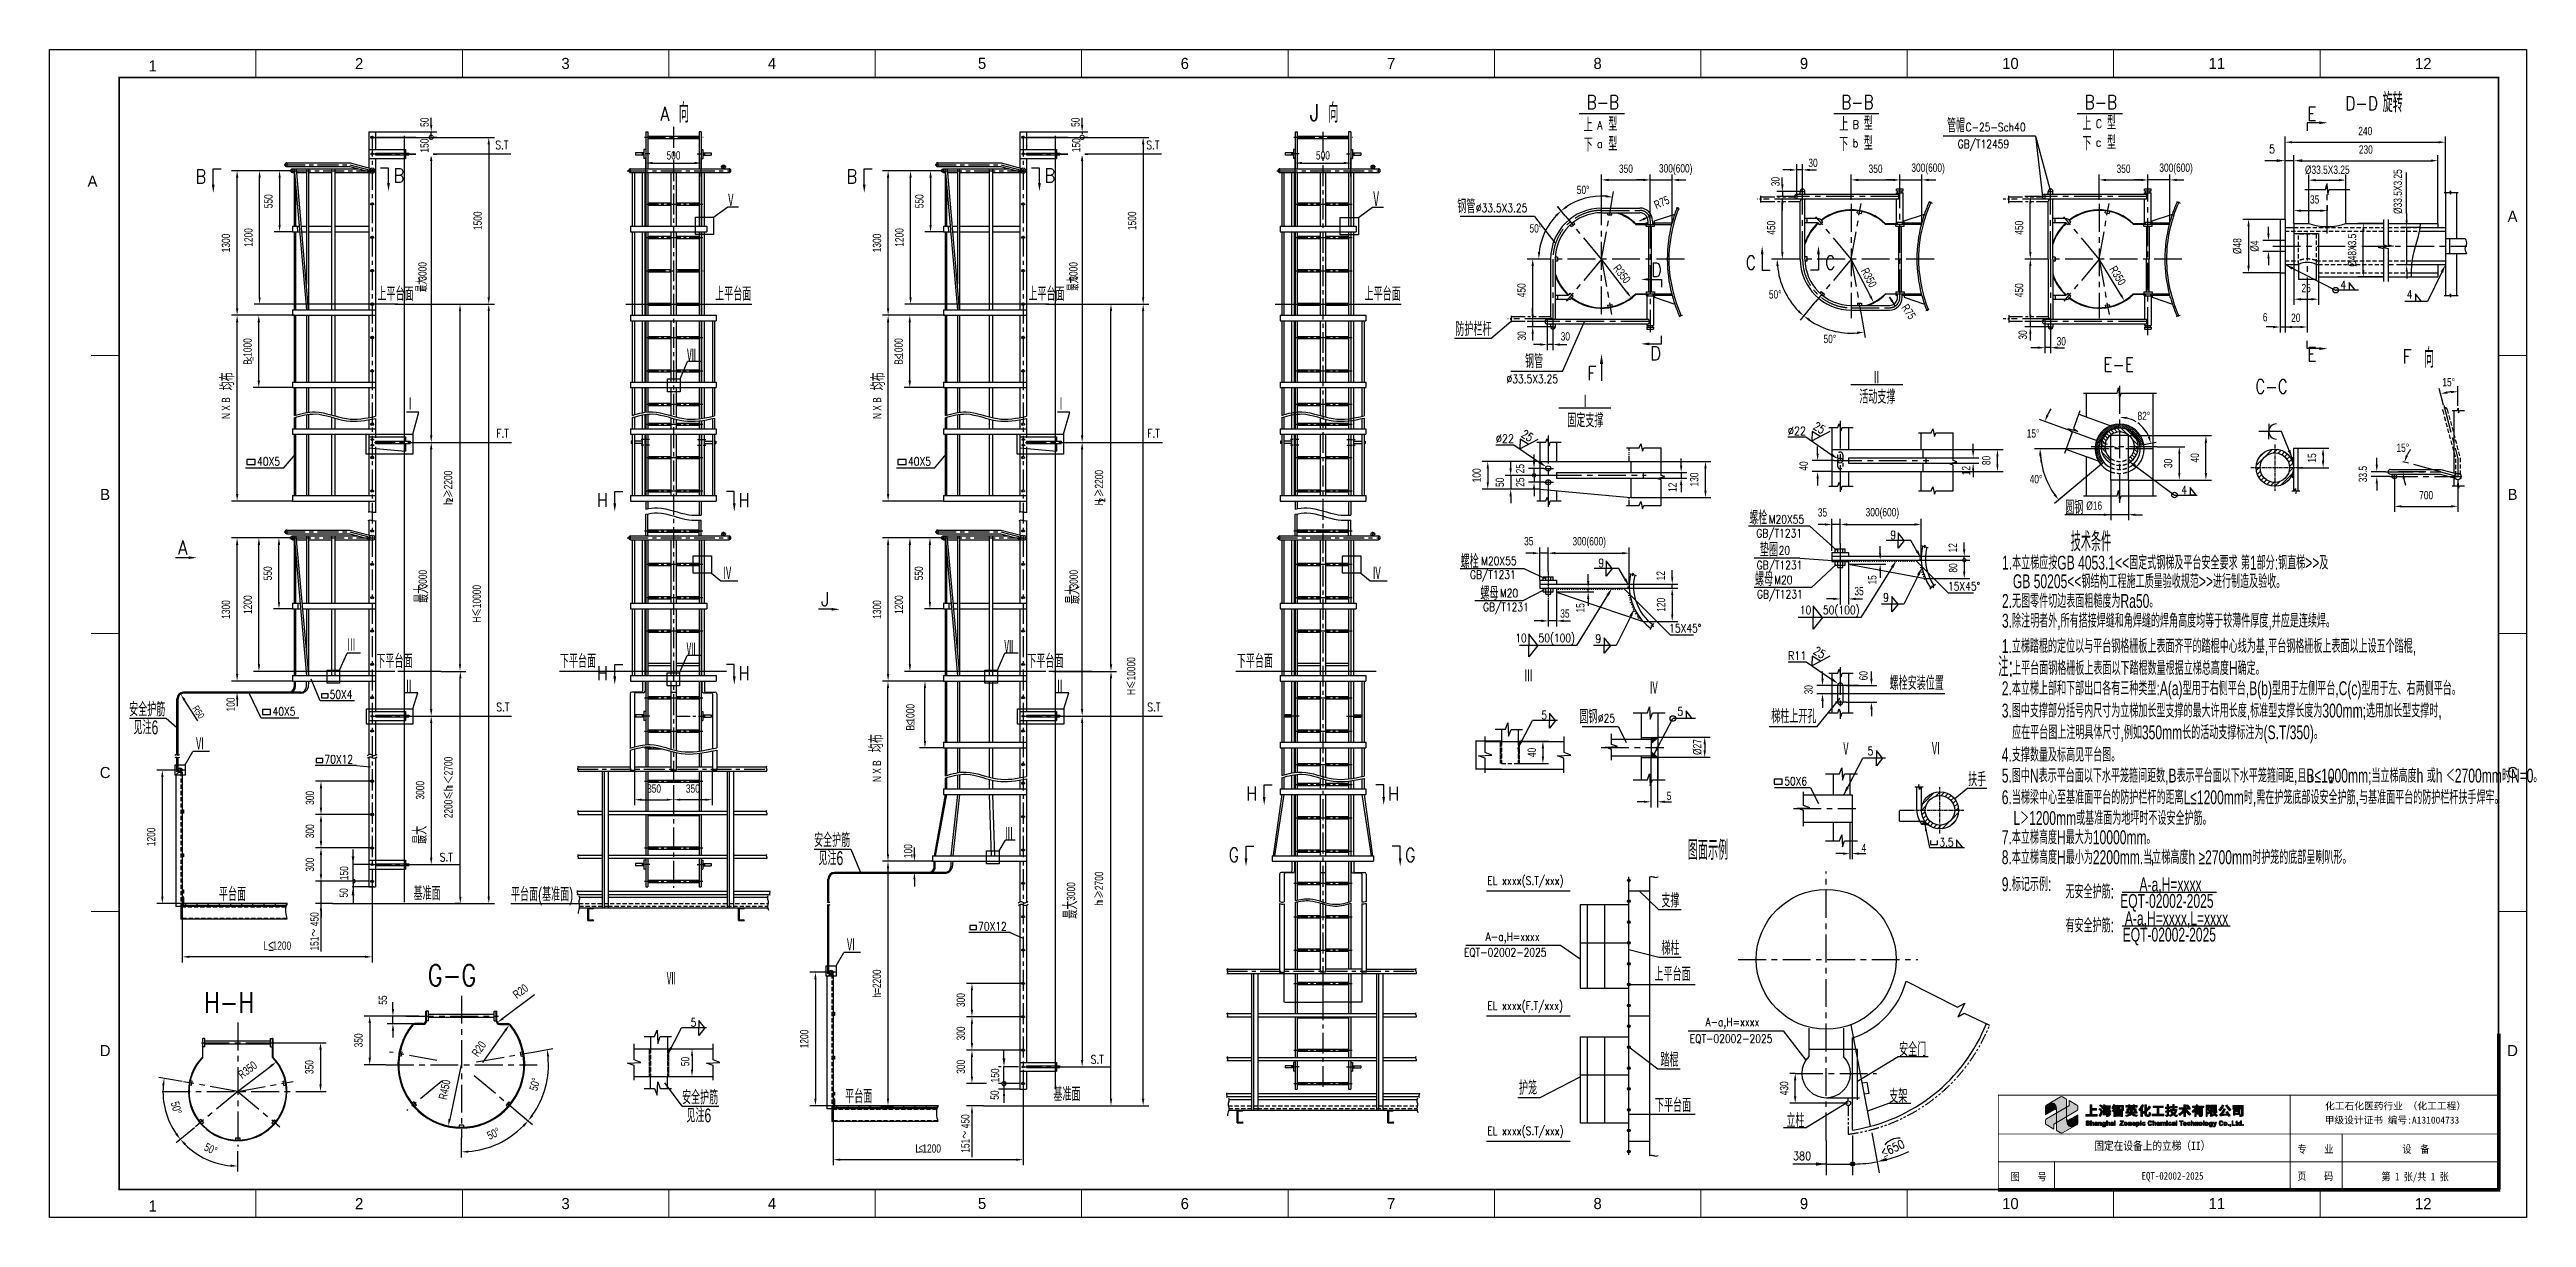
# Model space of a CAD drawing. Extents: x 148 to 221443, y -36682 to 6758.
# Drawn here: x 49175 to 66995, y -12115 to -3715 of the extents above; entities that cross this region are included whole.
import ezdxf
from ezdxf.enums import TextEntityAlignment as Align

# ---------------------------------------------------------------- set-up
doc = ezdxf.new("R2010")
doc.units = 0
doc.header["$LTSCALE"] = 10
doc.header["$MEASUREMENT"] = 0
for name, pattern in [('CENTERX2', [4, 2.5, -0.5, 0.5, -0.5]), ('HIDDENX2', [0.75, 0.5, -0.25]), ('PHANTOM', [2.5, 1.25, -0.25, 0.25, -0.25, 0.25, -0.25])]:
    doc.linetypes.add(name, pattern=pattern)
for name, color, linetype in [('1', 1, 'Continuous'), ('2', 4, 'Continuous'), ('CENTER', 1, 'CENTERX2'), ('DIM', 4, 'Continuous'), ('HIDDEN', 7, 'HIDDENX2'), ('MAIN', 6, 'Continuous'), ('RED', 7, 'Continuous'), ('WB-LS', 3, 'Continuous'), ('WHITE', 7, 'Continuous'), ('图层 1', 7, 'Continuous'), ('图框', 7, 'Continuous')]:
    doc.layers.add(name, color=color, linetype=linetype)
doc.layers.add('2（细实线）', color=3, linetype='Continuous', lineweight=20)
doc.layers.add('图框层', color=7, linetype='Continuous', lineweight=15)
doc.styles.add('DHZ', font='ascii.shx', dxfattribs={"width": 0.65, "height": 5, "bigfont": 'lytxt.shx'})
doc.styles.add('HZ', font='ROMS.SHX', dxfattribs={"width": 0.75, "bigfont": 'GBCBIG.SHX'})
doc.styles.get("Standard").update_dxf_attribs({"font": 'wison_e.shx', "width": 0.75, "bigfont": 'wison_c.shx'})
doc.styles.add('tkhz2', font='')
doc.styles.add('XW', font='ROMANS.shx', dxfattribs={"width": 0.85})
doc.styles.add('公司名', font='simhei.ttf')
doc.styles.get('tkhz2').set_extended_font_data('SimSun')
doc.dimstyles.new('DIM1', dxfattribs={"dimscale": 20, "dimtxt": 3, "dimasz": 2.5, "dimexe": 2, "dimexo": 0, "dimgap": 1, "dimtad": 0, "dimdec": 0, "dimzin": 0, "dimdsep": 46, "dimtxsty": 'Standard', "dimcen": 2, "dimclrd": 3, "dimclre": 3, "dimclrt": 3, "dimadec": 0, "dimazin": 0, "dimtfac": 0.666667, "dimtdec": 0, "dimtofl": 0, "dimtmove": 2, "dimatfit": 1, "dimfxl": 2, "dimtvp": 1.333333, "dimtolj": 1, "dimtzin": 0, "dimarcsym": 0})
doc.dimstyles.new('DIM1$2', dxfattribs={"dimscale": 20, "dimtxt": 3, "dimasz": 2.5, "dimexe": 2, "dimexo": 0, "dimgap": 1, "dimtad": 2, "dimtih": 1, "dimtoh": 1, "dimdec": 0, "dimzin": 0, "dimdsep": 46, "dimtxsty": 'Standard', "dimcen": 2, "dimclrd": 3, "dimclre": 3, "dimclrt": 3, "dimadec": 0, "dimazin": 0, "dimtfac": 0.666667, "dimtdec": 0, "dimtofl": 0, "dimtmove": 2, "dimatfit": 1, "dimfxl": 2, "dimtvp": 1.333333, "dimtolj": 1, "dimtzin": 0, "dimarcsym": 0})
doc.dimstyles.new('ISO-25', dxfattribs={"dimtxt": 2.5, "dimasz": 2.5, "dimexe": 1.25, "dimexo": 0.625, "dimtad": 1, "dimtxsty": 'Standard', "dimcen": 2.5, "dimadec": 0, "dimazin": 0, "dimtfac": 1, "dimtmove": 0, "dimatfit": 3, "dimfxl": 1, "dimarcsym": 0})
pattern_1 = [(315, (33906.174, 18021.423), (14.142136, 14.142136), [])]
pattern_2 = [(225, (40255.03, -10760.596), (7.071068, -7.071068), [])]

msp = doc.modelspace()

# ---------------------------------------------------------------- texts
at = {"color": 3}
for s, height, style, width, p in [('向', 140, 'HZ', 0.65, (53701.7095, -4239.6099)), ('向', 140, 'HZ', 0.65, (58373.8782, -4239.6099)), ('旋转', 140, 'HZ', 0.65, (65959.5887, -4165.8352)), ('A', 100, 'XW', 0.85, (53567.913, -4227.0242)), ('J', 120, 'XW', 0.85, (58240.0817, -4227.0242)), ('上', 100, 'HZ', 0.65, (60212.0459, -4306.9605)), ('A', 60, 'XW', 0.85, (60308.3388, -4288.684)), ('型', 100, 'HZ', 0.65, (60388.8678, -4300.798)), ('上', 100, 'HZ', 0.65, (62050.9325, -4302.1136)), ('B', 60, 'XW', 0.85, (62147.2254, -4283.8372)), ('型', 100, 'HZ', 0.65, (62227.7544, -4295.9512)), ('管帽', 100, 'HZ', 0.65, (62825.4151, -4310.5848)), ('C-25-Sch40', 60, 'XW', 0.8, (62959.2329, -4302.3215)), ('上', 100, 'HZ', 0.65, (63800.0033, -4296.8402)), ('C', 60, 'XW', 0.85, (63896.2962, -4278.5637)), ('型', 100, 'HZ', 0.65, (63976.8252, -4290.6777)), ('S.T', 60, 'XW', 0.8, (52382.939, -4431.1033)), ('S.T', 60, 'XW', 0.8, (57066.1703, -4431.1033)), ('下', 100, 'HZ', 0.65, (60212.0459, -4448.8451)), ('a', 60, 'XW', 0.85, (60308.3388, -4421.8469)), ('型', 100, 'HZ', 0.65, (60388.8678, -4442.6826)), ('下', 100, 'HZ', 0.65, (62050.9325, -4443.9983)), ('b', 60, 'XW', 0.85, (62147.2254, -4417)), ('型', 100, 'HZ', 0.65, (62227.7544, -4437.8358)), ('GB/T12459', 60, 'XW', 0.8, (62902.8307, -4423.7742)), ('下', 100, 'HZ', 0.65, (63800.0033, -4438.7248)), ('c', 60, 'XW', 0.85, (63896.2962, -4411.7266)), ('型', 100, 'HZ', 0.65, (63976.8252, -4432.5623)), ('Ⅴ', 100, 'HZ', 0.65, (54043.6817, -4848.8965)), ('Ⅴ', 120, 'HZ', 0.65, (58683.6772, -4851.7548)), ('%%C33.5X3.25', 60, 'XW', 0.8, (59436.6053, -4883.9249)), ('上平台面', 100, 'HZ', 0.65, (53963.5418, -5521.9095)), ('上平台面', 100, 'HZ', 0.65, (58635.7105, -5521.9095)), ('防护栏杆', 100, 'HZ', 0.65, (59289.0114, -5775.2352)), ('Ⅶ', 100, 'HZ', 0.65, (53760.9354, -5963.1489)), ('F', 100, 'XW', 0.85, (66103.0101, -5972.4032)), ('向', 140, 'HZ', 0.65, (66257.536, -6002.1193)), ('%%C33.5X3.25', 60, 'XW', 0.8, (59657.0722, -6113.8022)), ('F', 100, 'XW', 0.85, (60237.6819, -6092.4616)), ('Ⅱ', 100, 'HZ', 0.65, (62285.8601, -6124.6452)), ('Ⅰ', 100, 'HZ', 0.65, (51736.2409, -6313.5658)), ('Ⅰ', 100, 'HZ', 0.65, (56419.4722, -6313.5658)), ('Ⅰ', 100, 'HZ', 0.65, (60190.7119, -6295.0337)), ('Ⅰ', 100, 'HZ', 0.65, (60190.7119, -6295.0337)), ('活动支撑', 100, 'HZ', 0.65, (62194.9364, -6262.3206)), ('固定支撑', 100, 'HZ', 0.65, (60094.1711, -6431.3981)), ('固定支撑', 100, 'HZ', 0.65, (60094.1711, -6431.3981)), ('F.T', 60, 'XW', 0.8, (52388.8332, -6505.1095)), ('F.T', 60, 'XW', 0.8, (57072.0644, -6505.1095)), ('40X5', 60, 'XW', 0.8, (50668.2395, -6707.204)), ('40X5', 60, 'XW', 0.8, (55351.4708, -6707.204)), ('M20X55', 60, 'XW', 0.8, (61543.1483, -7123.6728)), ('A', 100, 'XW', 0.85, (50099.9017, -7345.7833)), ('技术条件', 139.99999, 'HZ', 0.65, (63716.1989, -7324.0572)), ('Ⅳ', 100, 'HZ', 0.65, (54018.2516, -7532.0318)), ('Ⅳ', 100, 'HZ', 0.65, (58690.4204, -7532.0318)), ('GB/T1231', 60, 'XW', 0.8, (59394.1609, -7521.5703)), ('J', 100, 'XW', 0.85, (54725.4363, -7717.1041)), ('M20', 60, 'XW', 0.8, (59609.0656, -7654.0223)), ('15X45%%D', 60, 'XW', 0.8, (62833.2534, -7604.6263)), ('GB/T1231', 60, 'XW', 0.8, (59488.1455, -7754.7457)), ('Ⅲ', 100, 'HZ', 0.65, (51313.855, -8046.4226)), ('Ⅶ', 100, 'HZ', 0.65, (53757.4492, -8077.7294)), ('Ⅶ', 100, 'HZ', 0.65, (56043.6082, -8059.3424)), ('15X45%%D', 60, 'XW', 0.8, (60826.9316, -7906.6258)), ('下平台面', 100, 'HZ', 0.65, (57716.5718, -8162.837)), ('Ⅲ', 100, 'HZ', 0.65, (59783.2348, -8268.6857)), ('注:', 139.99999, 'HZ', 0.65, (63194.6235, -8224.5668)), ('50X4', 60, 'XW', 0.8, (51189.8467, -8383.2544)), ('Ⅱ', 100, 'HZ', 0.65, (51727.3239, -8344.1723)), ('Ⅱ', 100, 'HZ', 0.65, (56410.5552, -8344.1723)), ('Ⅳ', 100, 'HZ', 0.65, (60683.5488, -8355.7976)), ('安全护筋', 100, 'HZ', 0.65, (49747.493, -8509.8996)), ('40X5', 60, 'XW', 0.8, (50779.511, -8505.3566)), ('S.T', 60, 'XW', 0.8, (52388.8332, -8473.649)), ('S.T', 60, 'XW', 0.8, (57072.0644, -8473.649)), ('%%C25', 60, 'XW', 0.8, (60314.1894, -8554.0613)), ('Ⅵ', 100, 'HZ', 0.65, (50224.4546, -8757.6571)), ('Ⅴ', 100, 'HZ', 0.65, (62066.0607, -8794.7946)), ('Ⅵ', 100, 'HZ', 0.65, (62712.9784, -8792.3211)), ('70X12', 60, 'XW', 0.8, (51152.7015, -8848.542)), ('扶手', 100, 'HZ', 0.65, (62977.7531, -9013.1878)), ('50X6', 60, 'XW', 0.8, (61655.0408, -9006.8631)), ('安全护筋', 100, 'HZ', 0.65, (54675.1411, -9450.4525)), ('Ⅲ', 100, 'HZ', 0.65, (56044.5737, -9403.6587)), ('图面示例', 140, 'HZ', 0.65, (60960.7708, -9542.7682)), ('S.T', 60, 'XW', 0.8, (51982.3242, -9553.4796)), ('见注6', 100, 'HZ', 0.65, (54706.5403, -9580.2919)), ('EL xxxx(S.T/xxx)', 60, 'XW', 0.8, (59518.3454, -9721.6624)), ('支撑', 100, 'HZ', 0.65, (60771.228, -9884.793)), ('EQT-02002-2025', 100, 'HZ', 0.65, (64071.8267, -9887.9334)), ('A-a,H=xxxx', 100, 'HZ', 0.65, (64210.6112, -9769.2561)), ('A-a,H=xxxx,L=xxxx', 100, 'HZ', 0.65, (64105.3019, -10012.686)), ('Ⅵ', 100, 'HZ', 0.65, (54907.6859, -10203.9377)), ('70X12', 60, 'XW', 0.8, (55855.4849, -10050.4611)), ('A-a,H=xxxx', 60, 'XW', 0.8, (59506.8892, -10125.045)), ('梯柱', 100, 'HZ', 0.65, (60771.228, -10227.0904)), ('EQT-02002-2025', 100, 'HZ', 0.65, (64089.6677, -10130.1739)), ('EQT-02002-2025', 60, 'XW', 0.8, (59350.1831, -10237.6682)), ('上平台面', 100, 'HZ', 0.65, (60721.8109, -10414.2793)), ('Ⅶ', 100, 'HZ', 0.65, (53615.0305, -10447.569)), ('EL xxxx(F.T/xxx)', 60, 'XW', 0.8, (59518.3454, -10621.6624)), ('A-a,H=xxxx', 60, 'XW', 0.8, (61088.0469, -10739.1198)), ('EQT-02002-2025', 60, 'XW', 0.8, (60974.9229, -10858.9027)), ('S.T', 60, 'XW', 0.8, (56665.5555, -11008.1211)), ('踏棍', 100, 'HZ', 0.65, (60764.4664, -11030.1918)), ('安全护筋', 100, 'HZ', 0.65, (53725.2396, -11300.6556)), ('护笼', 100, 'HZ', 0.65, (59746.7029, -11231.9239)), ('见注6', 100, 'HZ', 0.65, (53756.6388, -11430.495)), ('立柱', 100, 'HZ', 0.65, (61670.2819, -11467.5873)), ('EL xxxx(S.T/xxx)', 60, 'XW', 0.8, (59518.3454, -11521.6624))]:
    msp.add_text(s, height=height, dxfattribs=dict(at, style=style, width=width)).set_placement(p)
at = {"color": 3, "style": 'XW'}
for s, height, width, p in [('B-B', 100, 0.8, (60466.2658, -4093.737)), ('B-B', 100, 0.8, (62297.4531, -4093.737)), ('B-B', 100, 0.8, (64049.1591, -4093.737)), ('D-D', 100, 0.8, (65925.1683, -4101.2939)), ('E', 100, 0.85, (65485.5107, -4175.945)), ('B', 100, 0.85, (50301.1883, -4628.0294)), ('B', 100, 0.85, (51726.6402, -4621.1206)), ('B', 100, 0.85, (54984.4196, -4628.0294)), ('B', 100, 0.85, (56409.8715, -4621.1206)), ('D', 100, 0.85, (60773.1699, -5299.3661)), ('C', 100, 0.85, (61452.7195, -5247.1693)), ('C', 100, 0.85, (62024.7604, -5247.1693)), ('D', 100, 0.85, (60767.7813, -5899.6741)), ('E', 100, 0.85, (65485.5107, -5905.7895)), ('E-E', 100, 0.8, (64170.5456, -5979.3213)), ('C-C', 100, 0.8, (65277.147, -6137.8306)), ('H', 100, 0.85, (53191.7354, -6954.6119)), ('H', 100, 0.85, (54211.9364, -6955.6017)), ('50(100)', 60, 0.8, (60150.2261, -7946.4346)), ('H', 100, 0.85, (53191.7354, -8199.1079)), ('H', 100, 0.85, (54211.9364, -8200.0977)), ('5', 60, 0.8, (62295.4776, -8759.8468)), ('H', 100, 0.85, (57863.9041, -9065.5393)), ('H', 100, 0.85, (58884.1051, -9066.5291)), ('G', 100, 0.85, (57733.2571, -9506.6497)), ('G', 100, 0.85, (59002.7885, -9507.6395)), ('G-G', 150, 0.8, (52245.0288, -10372.4998)), ('H-H', 150, 0.8, (50646.031, -10568.3255))]:
    msp.add_text(s, height=height, dxfattribs=dict(at, width=width)).set_placement(p, align=Align.MIDDLE_RIGHT)
at = {"color": 3, "linetype": 'Continuous', "style": 'XW', "width": 0.8}
for s, height, p in [('4', 60, (65696.8775, -5406.7884)), ('4', 60, (66173.8684, -5474.9854)), ('4', 60, (64552.2158, -6881.7659)), ('9', 60, (62459.9956, -7205.8587)), ('9', 60, (60359.2303, -7406.9137)), ('9', 60, (62407.7526, -7655.0564)), ('10', 60, (61849.2277, -7745.3796)), ('50(100)', 60, (62197.0841, -7745.3796)), ('10', 60, (59802.3697, -7946.4346)), ('9', 60, (60338.044, -7952.3896)), ('5', 60, (59949.0051, -8501.729)), ('5', 60, (60927.8197, -8474.7457)), ('1', 40, (65463.3636, -8963.2979)), ('2', 40, (65602.564, -8968.3799)), ('3.5', 60, (62872.9712, -9415.9593)), ('1', 40, (64317.4564, -9562.0657)), ('5', 60, (53827.9729, -10712.0905))]:
    msp.add_text(s, height=height, dxfattribs=at).set_placement(p, align=Align.MIDDLE_RIGHT)
for s, p in [('2', (52054.2705, -6939.7579)), ('2', (56747.5675, -6940.3006)), ('1', (52055.1626, -9000.3584)), ('1', (56733.8286, -9824.9731))]:
    msp.add_text(s, height=40, rotation=90, dxfattribs=at).set_placement(p, align=Align.MIDDLE_RIGHT)
for s, p in [('GB/T1231', (61453.6396, -7223.2469)), ('20', (61614.5312, -7345.7822)), ('M20X55', (59474.4549, -7421.8959)), ('GB/T1231', (61456.147, -7452.7704)), ('GB/T1231', (61458.724, -7661.6636)), ('M20', (61582.6625, -7558.9681))]:
    msp.add_text(s, height=60, dxfattribs=at).set_placement(p)
at = {"color": 3, "insert": (55974.7595, -11234.4819), "char_height": 60, "attachment_point": 5, "rotation": 90}
msp.add_mtext('\\A1;50', dxfattribs=at)
at = {"color": 3, "insert": (62433.7596, -11618.3587), "char_height": 60, "attachment_point": 5, "rotation": 25.44765828, "style": 'XW'}
msp.add_mtext('≤650', dxfattribs=at)
at = {"color": 3, "insert": (61783.3746, -11671.5991), "char_height": 60, "attachment_point": 5, "style": 'XW'}
msp.add_mtext('\\A1;380', dxfattribs=at)
at = {"layer": '2', "color": 3, "linetype": 'Continuous', "style": 'HZ', "width": 0.65}
for s, height, p in [('钢管', 100, (59302.7875, -4892.1882)), ('上平台面', 100, (51534.2122, -5521.9095)), ('上平台面', 100, (56217.4435, -5521.9095)), ('钢管', 100, (59790.3732, -6006.0577)), ('圆钢', 100, (63676.5267, -7057.4004)), ('螺栓', 100, (61402.6971, -7131.4637)), ('垫圈', 100, (61479.7815, -7361.5752)), ('螺栓', 100, (59326.7041, -7445.6638)), ('螺母', 100, (61444.9445, -7573.495)), ('1.本立梯应按GB 4053.1<<固定式钢梯及平台安全要求 第1部分:钢直梯>>及', 100, (63221.8473, -7454.8718)), ('GB 50205<<钢结构工程施工质量验收规范>>进行制造及验收。', 100, (63299.9431, -7588.9144)), ('螺母', 100, (59468.7955, -7676.2911)), ('2.无图零件切边表面粗糙度为Ra50。', 100, (63221.4987, -7730.4682)), ('3.除注明者外,所有搭接焊缝和角焊缝的焊角高度均等于较薄件厚度,并应是连续焊。', 100, (63221.4987, -7872.7023)), ('1.立梯踏棍的定位以与平台钢格栅板上表面齐平的踏棍中心线为基,平台钢格栅板上表面以上设五个踏棍,', 100, (63220.0793, -8054.8133)), ('下平台面', 100, (51526.0018, -8162.837)), ('下平台面', 100, (52846.5277, -8162.837)), ('下平台面', 100, (56209.233, -8162.837)), ('上平台面钢格栅板上表面以下踏棍数量根据立梯总高度H确定。', 100, (63294.1485, -8213.2829)), ('螺栓安装位置', 100, (62413.0363, -8321.1417)), ('2.本立梯上部和下部出口各有三种类型:A(a)型用于右侧平台,B(b)型用于左侧平台,C(c)型用于左、右两侧平台。', 100, (63220.0793, -8358.4046)), ('见注6', 100, (49778.8922, -8639.739)), ('圆钢', 100, (60180.3716, -8562.3246)), ('梯柱上开孔', 100, (61561.5004, -8559.674)), ('3.图中支撑部分括号内尺寸为立梯加长型支撑的最大许用长度,标准型支撑长度为300mm;选用加长型支撑时,', 100, (63220.0793, -8518.9428)), ('4.支撑数量及标高见平台图。', 100, (63220.0793, -8836.3869)), ('应在平台图上注明具体尺寸,例如350mm长的活动支撑标注为(S.T/350)。', 100, (63294.1485, -8675.2371)), ('5.图中N表示平台面以下水平笼箍间距数,B表示平台面以下水平笼箍间距,且B≤1000mm;当立梯高度h 或h ＜2700mm时N=0。', 100, (63220.0793, -8986.5293)), ('6.当梯梁中心至基准面平台的防护栏杆的距离L≤1200mm时,需在护笼底部设安全护筋,与基准面平台的防护栏杆扶手焊牢。', 100, (63220.0793, -9142.548)), ('L＞1200mm或基准面为地坪时不设安全护筋。', 100, (63303.4984, -9291.7993)), ('7.本立梯高度H最大为10000mm。', 100, (63220.0793, -9430.0569)), ('8.本立梯高度H最小为2200mm.当立梯高度h ≥2700mm时护笼的底部呈喇叭形。', 100, (63220.0793, -9573.5642)), ('平台面', 100, (50393.4085, -9839.1779)), ('基准面', 100, (51793.6775, -9833.2045)), ('平台面(基准面)', 100, (52494.4401, -9840.1055)), ('9.标记示例:', 100, (63220.0793, -9767.6741)), ('无安全护筋:', 100, (63678.1434, -9820.5865)), ('有安全护筋:', 100, (63678.1434, -10064.0165)), ('≤', 80, (50748.1077, -10197.3565)), ('安全门', 100, (62481.2735, -10955.9113)), ('平台面', 100, (54898.8823, -11293.8194)), ('基准面', 100, (56397.0276, -11277.5387)), ('支架', 100, (62410.3775, -11291.4615)), ('下平台面', 100, (60724.9804, -11356.941)), ('≤', 60, (55428.1658, -11646.2178))]:
    msp.add_text(s, height=height, dxfattribs=at).set_placement(p)
for s, height, p in [('最大', 80, (51891.6192, -5458.5923)), ('最大', 80, (56578.3734, -5449.5332)), ('≤', 60, (50641.6689, -5954.24)), ('≤', 60, (55316.0927, -5941.4721)), ('均布', 100, (50503.1907, -6165.8597)), ('均布', 100, (55186.422, -6165.8597)), ('最大', 100, (51900.6422, -7694.2887)), ('最大', 100, (56587.0945, -7702.3413)), ('≤', 60, (55396.8182, -8577.3115)), ('均布', 100, (55172.2394, -8768.4425)), ('最大', 100, (51890.2667, -9427.4318)), ('最大', 100, (56570.2769, -9966.0101))]:
    msp.add_text(s, height=height, rotation=90, dxfattribs=at).set_placement(p)
at = {"layer": 'DIM', "color": 3, "style": 'XW', "width": 0.8}
for p in [(61942.372, -6457.038), (59841.6067, -6513.4269), (59841.6067, -6513.4269), (61943.9435, -8073.4049)]:
    msp.add_text('25', height=60, rotation=327.98432071, dxfattribs=at).set_placement(p, align=Align.MIDDLE_RIGHT)
at = {"layer": 'DIM', "color": 3, "char_height": 60, "attachment_point": 5, "style": 'XW'}
for s, insert in [('%%C22', (59645.8161, -6513.7787)), ('%%C22', (61746.5814, -6457.3898)), ('R11', (61748.1528, -8073.7567))]:
    msp.add_mtext(s, dxfattribs=dict(at, insert=insert))
at = {"layer": 'WB-LS', "linetype": 'Continuous', "style": 'DHZ', "width": 0.65}
msp.add_text('。', height=50, dxfattribs=at).set_placement((65206.1713, -8524.9229))
at = {"layer": 'WHITE', "color": 3, "insert": (65165.0713, -4429.9888), "char_height": 60, "attachment_point": 5, "style": 'XW'}
msp.add_mtext('5', dxfattribs=at)
at = {"layer": '图框层', "ltscale": 10, "style": '公司名'}
for s, p in [('化工石化医药行业 （化工工程）', (65546.0381, -11337.8471)), ('甲级设计证书 编号:A131004733', (65542.9926, -11439.324))]:
    msp.add_text(s, height=50, dxfattribs=at).set_placement(p)
at = {"layer": '图框层', "style": 'tkhz2', "width": 0.85}
for s, p in [('专    业', (65476.614, -11650.8576)), ('设  备', (66199.3194, -11650.8576)), ('图    号', (63413.4469, -11849.4863)), ('EQT-02002-2025', (64448.5597, -11843.0312)), ('页    码', (65475.175, -11845.3744)), ('第 1 张/共 1 张', (66193.4396, -11848.3162))]:
    msp.add_text(s, height=55, dxfattribs=at).set_placement(p, align=Align.CENTER)
msp.add_attdef('固定在设备上的立梯（II）', text='', height=60, dxfattribs=at).set_placement((64303.2408, -11629.1528), align=Align.CENTER)

# ---------------------------------------------------------------- blocks, each defined once
blk = doc.blocks.new('*D190')
at = {"layer": 'Defpoints', "color": 0}
for p in [(51770, -8508), (51770, -9577), (51921, -9577)]:
    blk.add_point(p, dxfattribs=at)
at = {"layer": 'DIM', "color": 3, "lineweight": -2}
for p, q in [((51770, -8508), (51961, -8508)), ((51921, -8558), (51921, -9527)), ((51770, -9577), (51961, -9577))]:
    blk.add_line(p, q, dxfattribs=at)
at = {"layer": 'DIM', "color": 3}
for points in [[(51929, -8558), (51912, -8558), (51921, -8508)], [(51912, -9527), (51929, -9527), (51921, -9577)]]:
    blk.add_solid(points, dxfattribs=at)
at = {"layer": 'DIM', "color": 3, "insert": (51841, -9042), "char_height": 60, "attachment_point": 5, "rotation": 90}
blk.add_mtext('\\A1;3000', dxfattribs=at)
blk = doc.blocks.new('_DotSmall')
at = {"layer": 'WHITE', "color": 0, "const_width": 0.5}
blk.add_lwpolyline([(-0.0625, 0, 1), (0.0625, 0, 1)], format="xyb", close=True, dxfattribs=at)
blk = doc.blocks.new('*D191')
at = {"layer": 'Defpoints', "color": 0}
for p in [(51128, -9217), (51482, -9217), (51482, -9457)]:
    blk.add_point(p, dxfattribs=at)
at = {"layer": 'DIM', "color": 3, "lineweight": -2}
for p, q in [((51482, -9217), (51088, -9217)), ((51128, -9407), (51128, -9267)), ((51482, -9457), (51088, -9457))]:
    blk.add_line(p, q, dxfattribs=at)
at = {"layer": 'DIM', "color": 3}
for points in [[(51136, -9267), (51119, -9267), (51128, -9217)], [(51119, -9407), (51136, -9407), (51128, -9457)]]:
    blk.add_solid(points, dxfattribs=at)
at = {"layer": 'DIM', "color": 3, "insert": (51048, -9337), "char_height": 60, "attachment_point": 5, "rotation": 90}
blk.add_mtext('\\A1;300', dxfattribs=at)
blk = doc.blocks.new('*D192')
at = {"color": 3, "lineweight": -2}
for p, q in [((51482, -9457), (51088, -9457)), ((51128, -9647), (51128, -9507)), ((51466, -9697), (51088, -9697))]:
    blk.add_line(p, q, dxfattribs=at)
at = {"color": 3}
for points in [[(51136, -9507), (51119, -9507), (51128, -9457)], [(51119, -9647), (51136, -9647), (51128, -9697)]]:
    blk.add_solid(points, dxfattribs=at)
at = {"layer": 'Defpoints', "color": 0}
for p in [(51128, -9457), (51482, -9457), (51466, -9697)]:
    blk.add_point(p, dxfattribs=at)
at = {"color": 3, "insert": (51048, -9577), "char_height": 60, "attachment_point": 5, "rotation": 90}
blk.add_mtext('\\A1;300', dxfattribs=at)
blk = doc.blocks.new('*D193')
at = {"layer": 'Defpoints', "color": 0}
for p in [(51128, -8977), (51482, -8977), (51482, -9217)]:
    blk.add_point(p, dxfattribs=at)
at = {"layer": 'DIM', "color": 3, "lineweight": -2}
for p, q in [((51482, -8977), (51088, -8977)), ((51128, -9167), (51128, -9027)), ((51482, -9217), (51088, -9217))]:
    blk.add_line(p, q, dxfattribs=at)
at = {"layer": 'DIM', "color": 3}
for points in [[(51136, -9027), (51119, -9027), (51128, -8977)], [(51119, -9167), (51136, -9167), (51128, -9217)]]:
    blk.add_solid(points, dxfattribs=at)
at = {"layer": 'DIM', "color": 3, "insert": (51048, -9097), "char_height": 60, "attachment_point": 5, "rotation": 90}
blk.add_mtext('\\A1;300', dxfattribs=at)
blk = doc.blocks.new('*D194')
at = {"layer": 'Defpoints', "color": 0}
for p in [(53864, -4531), (53864, -4627), (53464, -4637)]:
    blk.add_point(p, dxfattribs=at)
at = {"layer": 'DIM', "color": 3, "lineweight": -2}
for p, q in [((53464, -4637), (53464, -4491)), ((53514, -4531), (53814, -4531)), ((53864, -4627), (53864, -4491))]:
    blk.add_line(p, q, dxfattribs=at)
at = {"layer": 'DIM', "color": 3}
for points in [[(53514, -4522), (53514, -4539), (53464, -4531)], [(53814, -4539), (53814, -4522), (53864, -4531)]]:
    blk.add_solid(points, dxfattribs=at)
at = {"layer": 'DIM', "color": 3, "insert": (53664, -4476), "char_height": 60, "attachment_point": 5}
blk.add_mtext('\\A1;500', dxfattribs=at)
blk = doc.blocks.new('*D195')
at = {"layer": 'Defpoints', "color": 0}
for p in [(51511, -4346), (51520, -4306), (51921, -4346)]:
    blk.add_point(p, dxfattribs=at)
at = {"layer": 'DIM', "color": 3, "lineweight": -2}
for p, q in [((51921, -4256), (51921, -4206)), ((51511, -4346), (51961, -4346)), ((51520, -4306), (51961, -4306)), ((51921, -4396), (51921, -4446))]:
    blk.add_line(p, q, dxfattribs=at)
at = {"layer": 'DIM', "color": 3}
for points in [[(51912, -4256), (51929, -4256), (51921, -4306)], [(51929, -4396), (51912, -4396), (51921, -4346)]]:
    blk.add_solid(points, dxfattribs=at)
at = {"layer": 'DIM', "color": 3, "insert": (51873, -4237), "char_height": 60, "attachment_point": 5, "rotation": 90}
blk.add_mtext('\\A1;50', dxfattribs=at)
blk = doc.blocks.new('*D196')
at = {"layer": 'Defpoints', "color": 0}
for p in [(51770, -4466), (51770, -6540), (51921, -6540)]:
    blk.add_point(p, dxfattribs=at)
at = {"layer": 'DIM', "color": 3, "lineweight": -2}
for p, q in [((51770, -4466), (51961, -4466)), ((51921, -4516), (51921, -6490)), ((51770, -6540), (51961, -6540))]:
    blk.add_line(p, q, dxfattribs=at)
at = {"layer": 'DIM', "color": 3}
for points in [[(51929, -4516), (51912, -4516), (51921, -4466)], [(51912, -6490), (51929, -6490), (51921, -6540)]]:
    blk.add_solid(points, dxfattribs=at)
at = {"layer": 'DIM', "color": 3, "insert": (51858, -5310), "char_height": 60, "attachment_point": 5, "rotation": 90}
blk.add_mtext('\\A1;3000', dxfattribs=at)
blk = doc.blocks.new('*D197')
at = {"layer": 'Defpoints', "color": 0}
for p in [(51511, -4346), (51660, -5546), (52335, -5546)]:
    blk.add_point(p, dxfattribs=at)
at = {"layer": 'DIM', "color": 3, "lineweight": -2}
for p, q in [((51511, -4346), (52375, -4346)), ((52335, -4396), (52335, -5496)), ((51660, -5546), (52375, -5546))]:
    blk.add_line(p, q, dxfattribs=at)
at = {"layer": 'DIM', "color": 3}
for points in [[(52343, -4396), (52326, -4396), (52335, -4346)], [(52326, -5496), (52343, -5496), (52335, -5546)]]:
    blk.add_solid(points, dxfattribs=at)
at = {"layer": 'DIM', "color": 3, "insert": (52255, -4946), "char_height": 60, "attachment_point": 5, "rotation": 90}
blk.add_mtext('\\A1;1500', dxfattribs=at)
blk = doc.blocks.new('*D198')
at = {"layer": 'Defpoints', "color": 0}
for p in [(50686, -4586), (50904, -4586), (51680, -5546)]:
    blk.add_point(p, dxfattribs=at)
at = {"layer": 'DIM', "color": 3, "lineweight": -2}
for p, q in [((50904, -4586), (50646, -4586)), ((50686, -5496), (50686, -4636)), ((51680, -5546), (50646, -5546))]:
    blk.add_line(p, q, dxfattribs=at)
at = {"layer": 'DIM', "color": 3}
for points in [[(50694, -4636), (50678, -4636), (50686, -4586)], [(50678, -5496), (50694, -5496), (50686, -5546)]]:
    blk.add_solid(points, dxfattribs=at)
at = {"layer": 'DIM', "color": 3, "insert": (50606, -5066), "char_height": 60, "attachment_point": 5, "rotation": 90}
blk.add_mtext('\\A1;1200', dxfattribs=at)
blk = doc.blocks.new('*D199')
at = {"layer": 'Defpoints', "color": 0}
for p in [(50825, -7227), (50904, -7227), (50924, -7737)]:
    blk.add_point(p, dxfattribs=at)
at = {"layer": 'DIM', "color": 3, "lineweight": -2}
for p, q in [((50904, -7227), (50785, -7227)), ((50825, -7687), (50825, -7277)), ((50924, -7737), (50785, -7737))]:
    blk.add_line(p, q, dxfattribs=at)
at = {"layer": 'DIM', "color": 3}
for points in [[(50834, -7277), (50817, -7277), (50825, -7227)], [(50817, -7687), (50834, -7687), (50825, -7737)]]:
    blk.add_solid(points, dxfattribs=at)
at = {"layer": 'DIM', "color": 3, "insert": (50745, -7482), "char_height": 60, "attachment_point": 5, "rotation": 90}
blk.add_mtext('\\A1;550', dxfattribs=at)
blk = doc.blocks.new('*D200')
at = {"layer": 'Defpoints', "color": 0}
for p in [(50681, -7227), (50904, -7227), (51660, -8187)]:
    blk.add_point(p, dxfattribs=at)
at = {"layer": 'DIM', "color": 3, "lineweight": -2}
for p, q in [((50904, -7227), (50641, -7227)), ((50681, -8137), (50681, -7277)), ((51660, -8187), (50641, -8187))]:
    blk.add_line(p, q, dxfattribs=at)
at = {"layer": 'DIM', "color": 3}
for points in [[(50690, -7277), (50673, -7277), (50681, -7227)], [(50673, -8137), (50690, -8137), (50681, -8187)]]:
    blk.add_solid(points, dxfattribs=at)
at = {"layer": 'DIM', "color": 3, "insert": (50601, -7707), "char_height": 60, "attachment_point": 5, "rotation": 90}
blk.add_mtext('\\A1;1200', dxfattribs=at)
blk = doc.blocks.new('*D201')
at = {"layer": 'Defpoints', "color": 0}
for p in [(50524, -7227), (50904, -7227), (50924, -8257)]:
    blk.add_point(p, dxfattribs=at)
at = {"layer": 'DIM', "color": 3, "lineweight": -2}
for p, q in [((50904, -7227), (50484, -7227)), ((50524, -8207), (50524, -7277)), ((50924, -8257), (50484, -8257))]:
    blk.add_line(p, q, dxfattribs=at)
at = {"layer": 'DIM', "color": 3}
for points in [[(50533, -7277), (50516, -7277), (50524, -7227)], [(50516, -8207), (50533, -8207), (50524, -8257)]]:
    blk.add_solid(points, dxfattribs=at)
at = {"layer": 'DIM', "color": 3, "insert": (50444, -7742), "char_height": 60, "attachment_point": 5, "rotation": 90}
blk.add_mtext('\\A1;1300', dxfattribs=at)
blk = doc.blocks.new('*D202')
at = {"layer": 'Defpoints', "color": 0}
for p in [(51921, -5546), (52335, -5546), (51921, -9857)]:
    blk.add_point(p, dxfattribs=at)
at = {"layer": 'DIM', "color": 3, "lineweight": -2}
for p, q in [((51921, -5546), (52375, -5546)), ((52335, -9807), (52335, -5596)), ((51921, -9857), (52375, -9857))]:
    blk.add_line(p, q, dxfattribs=at)
at = {"layer": 'DIM', "color": 3}
for points in [[(52343, -5596), (52326, -5596), (52335, -5546)], [(52326, -9807), (52343, -9807), (52335, -9857)]]:
    blk.add_solid(points, dxfattribs=at)
at = {"layer": 'DIM', "color": 3, "insert": (52249, -7701), "char_height": 60, "attachment_point": 5, "rotation": 90}
blk.add_mtext('\\A1;H{\\fSimSun|b0|i0|c134|p54;≤}10000', dxfattribs=at)
blk = doc.blocks.new('*D203')
at = {"layer": 'Defpoints', "color": 0}
for p in [(51770, -6540), (51921, -6540), (51770, -8508)]:
    blk.add_point(p, dxfattribs=at)
at = {"layer": 'DIM', "color": 3, "lineweight": -2}
for p, q in [((51770, -6540), (51961, -6540)), ((51921, -8458), (51921, -6590)), ((51770, -8508), (51961, -8508))]:
    blk.add_line(p, q, dxfattribs=at)
at = {"layer": 'DIM', "color": 3}
for points in [[(51929, -6590), (51912, -6590), (51921, -6540)], [(51912, -8458), (51929, -8458), (51921, -8508)]]:
    blk.add_solid(points, dxfattribs=at)
at = {"layer": 'DIM', "color": 3, "insert": (51860, -7524), "char_height": 60, "attachment_point": 5, "rotation": 90}
blk.add_mtext('\\A1;3000', dxfattribs=at)
blk = doc.blocks.new('*D204')
at = {"layer": 'Defpoints', "color": 0}
for p in [(50904, -4586), (50830, -5026), (50924, -5026)]:
    blk.add_point(p, dxfattribs=at)
at = {"layer": 'DIM', "color": 3, "linetype": 'Continuous', "lineweight": -2}
for p, q in [((50904, -4586), (50790, -4586)), ((50830, -4636), (50830, -4976)), ((50924, -5026), (50790, -5026))]:
    blk.add_line(p, q, dxfattribs=at)
at = {"layer": 'DIM', "color": 3}
for points in [[(50838, -4636), (50822, -4636), (50830, -4586)], [(50822, -4976), (50838, -4976), (50830, -5026)]]:
    blk.add_solid(points, dxfattribs=at)
at = {"layer": 'DIM', "color": 3, "insert": (50750, -4806), "char_height": 60, "attachment_point": 5, "rotation": 90}
blk.add_mtext('\\A1;550', dxfattribs=at)
blk = doc.blocks.new('*D205')
at = {"layer": 'Defpoints', "color": 0}
for p in [(50524, -4586), (50904, -4586), (50924, -5626)]:
    blk.add_point(p, dxfattribs=at)
at = {"layer": 'DIM', "color": 3, "linetype": 'Continuous', "lineweight": -2}
for p, q in [((50904, -4586), (50484, -4586)), ((50524, -5576), (50524, -4636)), ((50924, -5626), (50484, -5626))]:
    blk.add_line(p, q, dxfattribs=at)
at = {"layer": 'DIM', "color": 3}
for points in [[(50533, -4636), (50516, -4636), (50524, -4586)], [(50516, -5576), (50533, -5576), (50524, -5626)]]:
    blk.add_solid(points, dxfattribs=at)
at = {"layer": 'DIM', "color": 3, "insert": (50444, -5106), "char_height": 60, "attachment_point": 5, "rotation": 90}
blk.add_mtext('\\A1;1300', dxfattribs=at)
blk = doc.blocks.new('*D206')
at = {"layer": 'Defpoints', "color": 0}
for p in [(50680, -5626), (50924, -5626), (50924, -6146)]:
    blk.add_point(p, dxfattribs=at)
at = {"layer": 'DIM', "color": 3, "linetype": 'Continuous', "lineweight": -2}
for p, q in [((50924, -5626), (50640, -5626)), ((50680, -6096), (50680, -5676)), ((50924, -6146), (50640, -6146))]:
    blk.add_line(p, q, dxfattribs=at)
at = {"layer": 'DIM', "color": 3}
for points in [[(50689, -5676), (50672, -5676), (50680, -5626)], [(50672, -6096), (50689, -6096), (50680, -6146)]]:
    blk.add_solid(points, dxfattribs=at)
at = {"layer": 'DIM', "color": 3, "insert": (50600, -5886), "char_height": 60, "attachment_point": 5, "rotation": 90}
blk.add_mtext('\\A1;B 1000', dxfattribs=at)
blk = doc.blocks.new('*D207')
at = {"layer": 'Defpoints', "color": 0}
for p in [(50524, -5626), (50936, -5626), (50924, -6962)]:
    blk.add_point(p, dxfattribs=at)
at = {"layer": 'DIM', "color": 3, "linetype": 'Continuous', "lineweight": -2}
for p, q in [((50936, -5626), (50484, -5626)), ((50524, -6912), (50524, -5676)), ((50924, -6962), (50484, -6962))]:
    blk.add_line(p, q, dxfattribs=at)
at = {"layer": 'DIM', "color": 3}
for points in [[(50533, -5676), (50516, -5676), (50524, -5626)], [(50516, -6912), (50533, -6912), (50524, -6962)]]:
    blk.add_solid(points, dxfattribs=at)
at = {"layer": 'DIM', "color": 3, "insert": (50444, -6294), "char_height": 60, "attachment_point": 5, "rotation": 90}
blk.add_mtext('\\A1;N X B', dxfattribs=at)
blk = doc.blocks.new('*D208')
at = {"layer": 'Defpoints', "color": 0}
for p in [(51992, -8187), (52130, -8187), (52130, -9857)]:
    blk.add_point(p, dxfattribs=at)
at = {"layer": 'DIM', "color": 3, "linetype": 'Continuous', "lineweight": -2}
for p, q in [((51992, -8187), (52170, -8187)), ((52130, -9807), (52130, -8237)), ((52130, -9857), (52090, -9857))]:
    blk.add_line(p, q, dxfattribs=at)
at = {"layer": 'DIM', "color": 3}
for points in [[(52138, -8237), (52122, -8237), (52130, -8187)], [(52122, -9807), (52138, -9807), (52130, -9857)]]:
    blk.add_solid(points, dxfattribs=at)
at = {"layer": 'DIM', "color": 3, "insert": (52045, -9022), "char_height": 60, "attachment_point": 5, "rotation": 90}
blk.add_mtext('\\A1;2200{\\fSimSun|b0|i0|c134|p0;≤}h {\\fSimSun|b0|i0|c134|p54;＜}2700', dxfattribs=at)
blk = doc.blocks.new('*D209')
at = {"layer": 'Defpoints', "color": 0}
for p in [(51992, -5546), (52128, -5546), (51992, -8187)]:
    blk.add_point(p, dxfattribs=at)
at = {"layer": 'DIM', "color": 3, "linetype": 'Continuous', "lineweight": -2}
for p, q in [((51992, -5546), (52168, -5546)), ((52128, -8137), (52128, -5596)), ((51992, -8187), (52168, -8187))]:
    blk.add_line(p, q, dxfattribs=at)
at = {"layer": 'DIM', "color": 3}
for points in [[(52136, -5596), (52120, -5596), (52128, -5546)], [(52120, -8137), (52136, -8137), (52128, -8187)]]:
    blk.add_solid(points, dxfattribs=at)
at = {"layer": 'DIM', "color": 3, "insert": (52043, -6866), "char_height": 60, "attachment_point": 5, "rotation": 90}
blk.add_mtext('\\A1;h {\\fSimSun|b0|i0|c134|p54;≥}2200', dxfattribs=at)
blk = doc.blocks.new('*D210')
at = {"layer": 'Defpoints', "color": 0}
for p in [(50118, -8351), (50139, -8385)]:
    blk.add_point(p, dxfattribs=at)
at = {"layer": 'WHITE', "color": 0, "linetype": 'Continuous', "lineweight": -2}
blk.add_line((50241, -8543), (50145, -8393), dxfattribs=at)
at = {"layer": 'WHITE', "color": 0}
blk.add_solid([(50152, -8388), (50138, -8397), (50118, -8351)], dxfattribs=at)
at = {"layer": 'WHITE', "color": 0, "insert": (50246, -8480), "char_height": 50, "attachment_point": 5, "rotation": 302.814}
blk.add_mtext('R50', dxfattribs=at)
blk = doc.blocks.new('*D211')
at = {"layer": 'Defpoints', "color": 0}
for p in [(50524, -8337), (50834, -8337), (50908, -8257)]:
    blk.add_point(p, dxfattribs=at)
at = {"layer": 'DIM', "color": 3, "lineweight": -2}
for p, q in [((50524, -8207), (50524, -8157)), ((50908, -8257), (50484, -8257)), ((50834, -8337), (50484, -8337)), ((50524, -8387), (50524, -8437))]:
    blk.add_line(p, q, dxfattribs=at)
at = {"layer": 'DIM', "color": 3}
for points in [[(50516, -8207), (50533, -8207), (50524, -8257)], [(50533, -8387), (50516, -8387), (50524, -8337)]]:
    blk.add_solid(points, dxfattribs=at)
at = {"layer": 'DIM', "color": 3, "insert": (50478, -8425), "char_height": 60, "attachment_point": 5, "rotation": 90}
blk.add_mtext('\\A1;100', dxfattribs=at)
blk = doc.blocks.new('*D212')
at = {"layer": 'Defpoints', "color": 0}
for p in [(51496, -9680), (50130, -9870), (50130, -10240)]:
    blk.add_point(p, dxfattribs=at)
at = {"layer": 'DIM', "color": 3, "lineweight": -2}
for p, q in [((51496, -9680), (51496, -10280)), ((50130, -9870), (50130, -10280)), ((51446, -10240), (50180, -10240))]:
    blk.add_line(p, q, dxfattribs=at)
at = {"layer": 'DIM', "color": 3}
for points in [[(50180, -10232), (50180, -10248), (50130, -10240)], [(51446, -10248), (51446, -10232), (51496, -10240)]]:
    blk.add_solid(points, dxfattribs=at)
at = {"layer": 'DIM', "color": 3, "insert": (50813, -10160), "char_height": 60, "attachment_point": 5}
blk.add_mtext('\\A1;L  1200', dxfattribs=at)
blk = doc.blocks.new('*D213')
at = {"layer": 'Defpoints', "color": 0}
for p in [(58536, -4531), (58536, -4627), (58136, -4637)]:
    blk.add_point(p, dxfattribs=at)
at = {"layer": 'DIM', "color": 3, "lineweight": -2}
for p, q in [((58136, -4637), (58136, -4491)), ((58186, -4531), (58486, -4531)), ((58536, -4627), (58536, -4491))]:
    blk.add_line(p, q, dxfattribs=at)
at = {"layer": 'DIM', "color": 3}
for points in [[(58186, -4522), (58186, -4539), (58136, -4531)], [(58486, -4539), (58486, -4522), (58536, -4531)]]:
    blk.add_solid(points, dxfattribs=at)
at = {"layer": 'DIM', "color": 3, "insert": (58336, -4476), "char_height": 60, "attachment_point": 5}
blk.add_mtext('\\A1;500', dxfattribs=at)
blk = doc.blocks.new('*D214')
at = {"layer": 'Defpoints', "color": 0}
for p in [(53384, -8897), (53664, -9005), (53664, -9110)]:
    blk.add_point(p, dxfattribs=at)
at = {"layer": 'WHITE', "color": 3, "linetype": 'Continuous', "lineweight": -2}
for p, q in [((53384, -8897), (53384, -9150)), ((53664, -9005), (53664, -9150)), ((53434, -9110), (53614, -9110))]:
    blk.add_line(p, q, dxfattribs=at)
at = {"layer": 'WHITE', "color": 3}
for points in [[(53434, -9102), (53434, -9118), (53384, -9110)], [(53614, -9118), (53614, -9102), (53664, -9110)]]:
    blk.add_solid(points, dxfattribs=at)
at = {"layer": 'WHITE', "color": 3, "insert": (53524, -9030), "char_height": 60, "attachment_point": 5}
blk.add_mtext('\\A1;350', dxfattribs=at)
blk = doc.blocks.new('*D215')
at = {"layer": 'Defpoints', "color": 0}
for p in [(53943, -8897), (53664, -9005), (53664, -9110)]:
    blk.add_point(p, dxfattribs=at)
at = {"layer": 'WHITE', "color": 3, "linetype": 'Continuous', "lineweight": -2}
for p, q in [((53943, -8897), (53943, -9150)), ((53664, -9005), (53664, -9150)), ((53893, -9110), (53714, -9110))]:
    blk.add_line(p, q, dxfattribs=at)
at = {"layer": 'WHITE', "color": 3}
for points in [[(53714, -9102), (53714, -9118), (53664, -9110)], [(53893, -9118), (53893, -9102), (53943, -9110)]]:
    blk.add_solid(points, dxfattribs=at)
at = {"layer": 'WHITE', "color": 3, "insert": (53803, -9030), "char_height": 60, "attachment_point": 5}
blk.add_mtext('\\A1;350', dxfattribs=at)
blk = doc.blocks.new('*D216')
at = {"layer": 'Defpoints', "color": 0}
for p in [(56453, -8508), (56453, -11031), (56604, -11031)]:
    blk.add_point(p, dxfattribs=at)
at = {"layer": 'DIM', "color": 3, "lineweight": -2}
for p, q in [((56453, -8508), (56644, -8508)), ((56604, -8558), (56604, -10981)), ((56453, -11031), (56644, -11031))]:
    blk.add_line(p, q, dxfattribs=at)
at = {"layer": 'DIM', "color": 3}
for points in [[(56612, -8558), (56595, -8558), (56604, -8508)], [(56595, -10981), (56612, -10981), (56604, -11031)]]:
    blk.add_solid(points, dxfattribs=at)
at = {"layer": 'DIM', "color": 3, "insert": (56524, -9770), "char_height": 60, "attachment_point": 5, "rotation": 90}
blk.add_mtext('\\A1;3000', dxfattribs=at)
blk = doc.blocks.new('*D217')
at = {"layer": 'Defpoints', "color": 0}
for p in [(56150, -11151), (55811, -11311), (55894, -11311)]:
    blk.add_point(p, dxfattribs=at)
at = {"layer": 'DIM', "color": 3, "lineweight": -2}
for p, q in [((56150, -11151), (55771, -11151)), ((55811, -11101), (55811, -11051)), ((55894, -11311), (55771, -11311)), ((55811, -11361), (55811, -11411))]:
    blk.add_line(p, q, dxfattribs=at)
at = {"layer": 'DIM', "color": 3}
for points in [[(55803, -11101), (55819, -11101), (55811, -11151)], [(55819, -11361), (55803, -11361), (55811, -11311)]]:
    blk.add_solid(points, dxfattribs=at)
at = {"layer": 'DIM', "color": 3, "insert": (55764, -11511), "char_height": 60, "attachment_point": 5, "rotation": 90}
blk.add_mtext('\\A1;151～ 450', dxfattribs=at)
blk = doc.blocks.new('*D218')
at = {"layer": 'Defpoints', "color": 0}
for p in [(55811, -10671), (56166, -10671), (56166, -10911)]:
    blk.add_point(p, dxfattribs=at)
at = {"layer": 'DIM', "color": 3, "lineweight": -2}
for p, q in [((56166, -10671), (55771, -10671)), ((55811, -10861), (55811, -10721)), ((56166, -10911), (55771, -10911))]:
    blk.add_line(p, q, dxfattribs=at)
at = {"layer": 'DIM', "color": 3}
for points in [[(55819, -10721), (55803, -10721), (55811, -10671)], [(55803, -10861), (55819, -10861), (55811, -10911)]]:
    blk.add_solid(points, dxfattribs=at)
at = {"layer": 'DIM', "color": 3, "insert": (55731, -10791), "char_height": 60, "attachment_point": 5, "rotation": 90}
blk.add_mtext('\\A1;300', dxfattribs=at)
blk = doc.blocks.new('*D219')
at = {"color": 3, "lineweight": -2}
for p, q in [((56166, -10911), (55771, -10911)), ((55811, -11101), (55811, -10961)), ((56150, -11151), (55771, -11151))]:
    blk.add_line(p, q, dxfattribs=at)
at = {"color": 3}
for points in [[(55819, -10961), (55803, -10961), (55811, -10911)], [(55803, -11101), (55819, -11101), (55811, -11151)]]:
    blk.add_solid(points, dxfattribs=at)
at = {"layer": 'Defpoints', "color": 0}
for p in [(55811, -10911), (56166, -10911), (56150, -11151)]:
    blk.add_point(p, dxfattribs=at)
at = {"color": 3, "insert": (55731, -11031), "char_height": 60, "attachment_point": 5, "rotation": 90}
blk.add_mtext('\\A1;300', dxfattribs=at)
blk = doc.blocks.new('*D220')
at = {"layer": 'Defpoints', "color": 0}
for p in [(55811, -10431), (56166, -10431), (56166, -10671)]:
    blk.add_point(p, dxfattribs=at)
at = {"layer": 'DIM', "color": 3, "lineweight": -2}
for p, q in [((56166, -10431), (55771, -10431)), ((55811, -10621), (55811, -10481)), ((56166, -10671), (55771, -10671))]:
    blk.add_line(p, q, dxfattribs=at)
at = {"layer": 'DIM', "color": 3}
for points in [[(55819, -10481), (55803, -10481), (55811, -10431)], [(55803, -10621), (55819, -10621), (55811, -10671)]]:
    blk.add_solid(points, dxfattribs=at)
at = {"layer": 'DIM', "color": 3, "insert": (55731, -10551), "char_height": 60, "attachment_point": 5, "rotation": 90}
blk.add_mtext('\\A1;300', dxfattribs=at)
blk = doc.blocks.new('*D221')
at = {"layer": 'Defpoints', "color": 0}
for p in [(56194, -4346), (56203, -4306), (56604, -4346)]:
    blk.add_point(p, dxfattribs=at)
at = {"layer": 'DIM', "color": 3, "lineweight": -2}
for p, q in [((56604, -4256), (56604, -4206)), ((56194, -4346), (56644, -4346)), ((56203, -4306), (56644, -4306)), ((56604, -4396), (56604, -4446))]:
    blk.add_line(p, q, dxfattribs=at)
at = {"layer": 'DIM', "color": 3}
for points in [[(56595, -4256), (56612, -4256), (56604, -4306)], [(56612, -4396), (56595, -4396), (56604, -4346)]]:
    blk.add_solid(points, dxfattribs=at)
at = {"layer": 'DIM', "color": 3, "insert": (56556, -4237), "char_height": 60, "attachment_point": 5, "rotation": 90}
blk.add_mtext('\\A1;50', dxfattribs=at)
blk = doc.blocks.new('*D222')
at = {"layer": 'Defpoints', "color": 0}
for p in [(56453, -4466), (56453, -6540), (56604, -6540)]:
    blk.add_point(p, dxfattribs=at)
at = {"layer": 'DIM', "color": 3, "lineweight": -2}
for p, q in [((56453, -4466), (56644, -4466)), ((56604, -4516), (56604, -6490)), ((56453, -6540), (56644, -6540))]:
    blk.add_line(p, q, dxfattribs=at)
at = {"layer": 'DIM', "color": 3}
for points in [[(56612, -4516), (56595, -4516), (56604, -4466)], [(56595, -6490), (56612, -6490), (56604, -6540)]]:
    blk.add_solid(points, dxfattribs=at)
at = {"layer": 'DIM', "color": 3, "insert": (56541, -5310), "char_height": 60, "attachment_point": 5, "rotation": 90}
blk.add_mtext('\\A1;3000', dxfattribs=at)
blk = doc.blocks.new('*D223')
at = {"layer": 'Defpoints', "color": 0}
for p in [(56194, -4346), (56343, -5546), (57043, -5546)]:
    blk.add_point(p, dxfattribs=at)
at = {"layer": 'DIM', "color": 3, "lineweight": -2}
for p, q in [((56194, -4346), (57083, -4346)), ((57043, -4396), (57043, -5496)), ((56343, -5546), (57083, -5546))]:
    blk.add_line(p, q, dxfattribs=at)
at = {"layer": 'DIM', "color": 3}
for points in [[(57051, -4396), (57034, -4396), (57043, -4346)], [(57034, -5496), (57051, -5496), (57043, -5546)]]:
    blk.add_solid(points, dxfattribs=at)
at = {"layer": 'DIM', "color": 3, "insert": (56963, -4946), "char_height": 60, "attachment_point": 5, "rotation": 90}
blk.add_mtext('\\A1;1500', dxfattribs=at)
blk = doc.blocks.new('*D224')
at = {"layer": 'Defpoints', "color": 0}
for p in [(55369, -4586), (55587, -4586), (56363, -5546)]:
    blk.add_point(p, dxfattribs=at)
at = {"layer": 'DIM', "color": 3, "lineweight": -2}
for p, q in [((55587, -4586), (55329, -4586)), ((55369, -5496), (55369, -4636)), ((56363, -5546), (55329, -5546))]:
    blk.add_line(p, q, dxfattribs=at)
at = {"layer": 'DIM', "color": 3}
for points in [[(55378, -4636), (55361, -4636), (55369, -4586)], [(55361, -5496), (55378, -5496), (55369, -5546)]]:
    blk.add_solid(points, dxfattribs=at)
at = {"layer": 'DIM', "color": 3, "insert": (55289, -5066), "char_height": 60, "attachment_point": 5, "rotation": 90}
blk.add_mtext('\\A1;1200', dxfattribs=at)
blk = doc.blocks.new('*D225')
at = {"layer": 'Defpoints', "color": 0}
for p in [(55509, -7227), (55587, -7227), (55607, -7737)]:
    blk.add_point(p, dxfattribs=at)
at = {"layer": 'DIM', "color": 3, "lineweight": -2}
for p, q in [((55587, -7227), (55469, -7227)), ((55509, -7687), (55509, -7277)), ((55607, -7737), (55469, -7737))]:
    blk.add_line(p, q, dxfattribs=at)
at = {"layer": 'DIM', "color": 3}
for points in [[(55517, -7277), (55500, -7277), (55509, -7227)], [(55500, -7687), (55517, -7687), (55509, -7737)]]:
    blk.add_solid(points, dxfattribs=at)
at = {"layer": 'DIM', "color": 3, "insert": (55429, -7482), "char_height": 60, "attachment_point": 5, "rotation": 90}
blk.add_mtext('\\A1;550', dxfattribs=at)
blk = doc.blocks.new('*D226')
at = {"layer": 'Defpoints', "color": 0}
for p in [(55365, -7227), (55587, -7227), (56343, -8187)]:
    blk.add_point(p, dxfattribs=at)
at = {"layer": 'DIM', "color": 3, "lineweight": -2}
for p, q in [((55587, -7227), (55325, -7227)), ((55365, -8137), (55365, -7277)), ((56343, -8187), (55325, -8187))]:
    blk.add_line(p, q, dxfattribs=at)
at = {"layer": 'DIM', "color": 3}
for points in [[(55373, -7277), (55356, -7277), (55365, -7227)], [(55356, -8137), (55373, -8137), (55365, -8187)]]:
    blk.add_solid(points, dxfattribs=at)
at = {"layer": 'DIM', "color": 3, "insert": (55285, -7707), "char_height": 60, "attachment_point": 5, "rotation": 90}
blk.add_mtext('\\A1;1200', dxfattribs=at)
blk = doc.blocks.new('*D227')
at = {"layer": 'Defpoints', "color": 0}
for p in [(55208, -7227), (55587, -7227), (55607, -8257)]:
    blk.add_point(p, dxfattribs=at)
at = {"layer": 'DIM', "color": 3, "lineweight": -2}
for p, q in [((55587, -7227), (55168, -7227)), ((55208, -8207), (55208, -7277)), ((55607, -8257), (55168, -8257))]:
    blk.add_line(p, q, dxfattribs=at)
at = {"layer": 'DIM', "color": 3}
for points in [[(55216, -7277), (55199, -7277), (55208, -7227)], [(55199, -8207), (55216, -8207), (55208, -8257)]]:
    blk.add_solid(points, dxfattribs=at)
at = {"layer": 'DIM', "color": 3, "insert": (55128, -7742), "char_height": 60, "attachment_point": 5, "rotation": 90}
blk.add_mtext('\\A1;1300', dxfattribs=at)
blk = doc.blocks.new('*D228')
at = {"layer": 'Defpoints', "color": 0}
for p in [(56604, -5546), (57043, -5546), (56578, -11311)]:
    blk.add_point(p, dxfattribs=at)
at = {"layer": 'DIM', "color": 3, "lineweight": -2}
for p, q in [((56604, -5546), (57083, -5546)), ((57043, -11261), (57043, -5596)), ((56578, -11311), (57083, -11311))]:
    blk.add_line(p, q, dxfattribs=at)
at = {"layer": 'DIM', "color": 3}
for points in [[(57051, -5596), (57034, -5596), (57043, -5546)], [(57034, -11261), (57051, -11261), (57043, -11311)]]:
    blk.add_solid(points, dxfattribs=at)
at = {"layer": 'DIM', "color": 3, "insert": (56957, -8221), "char_height": 60, "attachment_point": 5, "rotation": 90}
blk.add_mtext('\\A1;H{\\fSimSun|b0|i0|c134|p54;≤}10000', dxfattribs=at)
blk = doc.blocks.new('*D229')
at = {"layer": 'Defpoints', "color": 0}
for p in [(56453, -6540), (56604, -6540), (56453, -8508)]:
    blk.add_point(p, dxfattribs=at)
at = {"layer": 'DIM', "color": 3, "lineweight": -2}
for p, q in [((56453, -6540), (56644, -6540)), ((56604, -8458), (56604, -6590)), ((56453, -8508), (56644, -8508))]:
    blk.add_line(p, q, dxfattribs=at)
at = {"layer": 'DIM', "color": 3}
for points in [[(56612, -6590), (56595, -6590), (56604, -6540)], [(56595, -8458), (56612, -8458), (56604, -8508)]]:
    blk.add_solid(points, dxfattribs=at)
at = {"layer": 'DIM', "color": 3, "insert": (56543, -7524), "char_height": 60, "attachment_point": 5, "rotation": 90}
blk.add_mtext('\\A1;3000', dxfattribs=at)
blk = doc.blocks.new('*D230')
at = {"layer": 'Defpoints', "color": 0}
for p in [(55587, -4586), (55513, -5026), (55607, -5026)]:
    blk.add_point(p, dxfattribs=at)
at = {"layer": 'DIM', "color": 3, "linetype": 'Continuous', "lineweight": -2}
for p, q in [((55587, -4586), (55473, -4586)), ((55513, -4636), (55513, -4976)), ((55607, -5026), (55473, -5026))]:
    blk.add_line(p, q, dxfattribs=at)
at = {"layer": 'DIM', "color": 3}
for points in [[(55522, -4636), (55505, -4636), (55513, -4586)], [(55505, -4976), (55522, -4976), (55513, -5026)]]:
    blk.add_solid(points, dxfattribs=at)
at = {"layer": 'DIM', "color": 3, "insert": (55433, -4806), "char_height": 60, "attachment_point": 5, "rotation": 90}
blk.add_mtext('\\A1;550', dxfattribs=at)
blk = doc.blocks.new('*D231')
at = {"layer": 'Defpoints', "color": 0}
for p in [(55208, -4586), (55587, -4586), (55607, -5626)]:
    blk.add_point(p, dxfattribs=at)
at = {"layer": 'DIM', "color": 3, "linetype": 'Continuous', "lineweight": -2}
for p, q in [((55587, -4586), (55168, -4586)), ((55208, -5576), (55208, -4636)), ((55607, -5626), (55168, -5626))]:
    blk.add_line(p, q, dxfattribs=at)
at = {"layer": 'DIM', "color": 3}
for points in [[(55216, -4636), (55199, -4636), (55208, -4586)], [(55199, -5576), (55216, -5576), (55208, -5626)]]:
    blk.add_solid(points, dxfattribs=at)
at = {"layer": 'DIM', "color": 3, "insert": (55128, -5106), "char_height": 60, "attachment_point": 5, "rotation": 90}
blk.add_mtext('\\A1;1300', dxfattribs=at)
blk = doc.blocks.new('*D232')
at = {"layer": 'Defpoints', "color": 0}
for p in [(55364, -5626), (55607, -5626), (55607, -6146)]:
    blk.add_point(p, dxfattribs=at)
at = {"layer": 'DIM', "color": 3, "lineweight": -2}
for p, q in [((55607, -5626), (55324, -5626)), ((55364, -6096), (55364, -5676)), ((55607, -6146), (55324, -6146))]:
    blk.add_line(p, q, dxfattribs=at)
at = {"layer": 'DIM', "color": 3}
for points in [[(55372, -5676), (55355, -5676), (55364, -5626)], [(55355, -6096), (55372, -6096), (55364, -6146)]]:
    blk.add_solid(points, dxfattribs=at)
at = {"layer": 'DIM', "color": 3, "insert": (55284, -5886), "char_height": 60, "attachment_point": 5, "rotation": 90}
blk.add_mtext('\\A1;B 1000', dxfattribs=at)
blk = doc.blocks.new('*D233')
at = {"layer": 'Defpoints', "color": 0}
for p in [(55208, -5626), (55619, -5626), (55607, -6962)]:
    blk.add_point(p, dxfattribs=at)
at = {"layer": 'DIM', "color": 3, "linetype": 'Continuous', "lineweight": -2}
for p, q in [((55619, -5626), (55168, -5626)), ((55208, -6912), (55208, -5676)), ((55607, -6962), (55168, -6962))]:
    blk.add_line(p, q, dxfattribs=at)
at = {"layer": 'DIM', "color": 3}
for points in [[(55216, -5676), (55199, -5676), (55208, -5626)], [(55199, -6912), (55216, -6912), (55208, -6962)]]:
    blk.add_solid(points, dxfattribs=at)
at = {"layer": 'DIM', "color": 3, "insert": (55128, -6294), "char_height": 60, "attachment_point": 5, "rotation": 90}
blk.add_mtext('\\A1;N X B', dxfattribs=at)
blk = doc.blocks.new('*D234')
at = {"layer": 'Defpoints', "color": 0}
for p in [(56675, -5546), (56811, -5546), (56675, -8187)]:
    blk.add_point(p, dxfattribs=at)
at = {"layer": 'DIM', "color": 3, "linetype": 'Continuous', "lineweight": -2}
for p, q in [((56675, -5546), (56851, -5546)), ((56811, -8137), (56811, -5596)), ((56675, -8187), (56851, -8187))]:
    blk.add_line(p, q, dxfattribs=at)
at = {"layer": 'DIM', "color": 3}
for points in [[(56820, -5596), (56803, -5596), (56811, -5546)], [(56803, -8137), (56820, -8137), (56811, -8187)]]:
    blk.add_solid(points, dxfattribs=at)
at = {"layer": 'DIM', "color": 3, "insert": (56726, -6866), "char_height": 60, "attachment_point": 5, "rotation": 90}
blk.add_mtext('\\A1;H {\\fSimSun|b0|i0|c134|p54;≥}2200', dxfattribs=at)
blk = doc.blocks.new('*D235')
at = {"layer": 'Defpoints', "color": 0}
for p in [(56179, -11135), (54813, -11325), (54813, -11699)]:
    blk.add_point(p, dxfattribs=at)
at = {"layer": 'DIM', "color": 3, "lineweight": -2}
for p, q in [((56179, -11135), (56179, -11739)), ((54813, -11325), (54813, -11739)), ((56129, -11699), (54863, -11699))]:
    blk.add_line(p, q, dxfattribs=at)
at = {"layer": 'DIM', "color": 3}
for points in [[(54863, -11691), (54863, -11707), (54813, -11699)], [(56129, -11707), (56129, -11691), (56179, -11699)]]:
    blk.add_solid(points, dxfattribs=at)
at = {"layer": 'DIM', "color": 3, "insert": (55496, -11619), "char_height": 60, "attachment_point": 5}
blk.add_mtext('\\A1;L 1200', dxfattribs=at)
blk = doc.blocks.new('*D236')
at = {"layer": 'Defpoints', "color": 0}
for p in [(54764, -10351), (54685, -11311), (54836, -11311)]:
    blk.add_point(p, dxfattribs=at)
at = {"layer": 'DIM', "color": 3, "lineweight": -2}
for p, q in [((54764, -10351), (54645, -10351)), ((54685, -10401), (54685, -11261)), ((54836, -11311), (54645, -11311))]:
    blk.add_line(p, q, dxfattribs=at)
at = {"layer": 'DIM', "color": 3}
for points in [[(54693, -10401), (54677, -10401), (54685, -10351)], [(54677, -11261), (54693, -11261), (54685, -11311)]]:
    blk.add_solid(points, dxfattribs=at)
at = {"layer": 'DIM', "color": 3, "insert": (54605, -10831), "char_height": 60, "attachment_point": 5, "rotation": 90}
blk.add_mtext('\\A1;1200', dxfattribs=at)
blk = doc.blocks.new('*D237')
at = {"layer": 'Defpoints', "color": 0}
for p in [(55527, -9553), (55159, -11311), (55207, -11311)]:
    blk.add_point(p, dxfattribs=at)
at = {"layer": 'WHITE', "color": 3, "linetype": 'Continuous', "lineweight": -2}
for p, q in [((55527, -9553), (55167, -9553)), ((55207, -9603), (55207, -11261)), ((55159, -11311), (55247, -11311))]:
    blk.add_line(p, q, dxfattribs=at)
at = {"layer": 'WHITE', "color": 3}
for points in [[(55215, -9603), (55199, -9603), (55207, -9553)], [(55199, -11261), (55215, -11261), (55207, -11311)]]:
    blk.add_solid(points, dxfattribs=at)
at = {"layer": 'WHITE', "color": 3, "insert": (55127, -10432), "char_height": 60, "attachment_point": 5, "rotation": 90}
blk.add_mtext('\\A1;h=2200', dxfattribs=at)
blk = doc.blocks.new('*D238')
at = {"layer": 'Defpoints', "color": 0}
for p in [(55473, -8257), (55607, -8257), (55607, -8737)]:
    blk.add_point(p, dxfattribs=at)
at = {"layer": 'WHITE', "color": 3, "linetype": 'Continuous', "lineweight": -2}
for p, q in [((55607, -8257), (55433, -8257)), ((55473, -8687), (55473, -8307)), ((55607, -8737), (55433, -8737))]:
    blk.add_line(p, q, dxfattribs=at)
at = {"layer": 'WHITE', "color": 3}
for points in [[(55481, -8307), (55465, -8307), (55473, -8257)], [(55465, -8687), (55481, -8687), (55473, -8737)]]:
    blk.add_solid(points, dxfattribs=at)
at = {"layer": 'WHITE', "color": 3, "insert": (55368, -8517), "char_height": 60, "attachment_point": 5, "rotation": 90}
blk.add_mtext('\\A1;B 1000', dxfattribs=at)
blk = doc.blocks.new('*D239')
at = {"layer": 'Defpoints', "color": 0}
for p in [(55207, -8257), (55607, -8257), (55527, -9553)]:
    blk.add_point(p, dxfattribs=at)
at = {"layer": 'WHITE', "color": 3, "linetype": 'Continuous', "lineweight": -2}
for p, q in [((55607, -8257), (55167, -8257)), ((55207, -9503), (55207, -8307)), ((55527, -9553), (55167, -9553))]:
    blk.add_line(p, q, dxfattribs=at)
at = {"layer": 'WHITE', "color": 3}
for points in [[(55215, -8307), (55199, -8307), (55207, -8257)], [(55199, -9503), (55215, -9503), (55207, -9553)]]:
    blk.add_solid(points, dxfattribs=at)
at = {"layer": 'WHITE', "color": 3, "insert": (55127, -8905), "char_height": 60, "attachment_point": 5, "rotation": 90}
blk.add_mtext('\\A1;N X B', dxfattribs=at)
blk = doc.blocks.new('*D240')
at = {"layer": 'Defpoints', "color": 0}
for p in [(58056, -10351), (58336, -10460), (58336, -10565)]:
    blk.add_point(p, dxfattribs=at)
at = {"layer": 'WHITE', "color": 0, "linetype": 'Continuous', "lineweight": -2}
for p, q in [((58056, -10352), (58056, -10566)), ((58336, -10460), (58336, -10566)), ((58059, -10565), (58333, -10565))]:
    blk.add_line(p, q, dxfattribs=at)
at = {"layer": 'WHITE', "color": 0}
for points in [[(58059, -10564), (58059, -10565), (58056, -10565)], [(58333, -10565), (58333, -10564), (58336, -10565)]]:
    blk.add_solid(points, dxfattribs=at)
at = {"layer": 'WHITE', "color": 0, "insert": (58196, -10563), "char_height": 2.5, "attachment_point": 5}
blk.add_mtext('350', dxfattribs=at)
blk = doc.blocks.new('*D241')
at = {"layer": 'Defpoints', "color": 0}
for p in [(58336, -10460), (58615, -10351), (58336, -10565)]:
    blk.add_point(p, dxfattribs=at)
at = {"layer": 'WHITE', "color": 0, "linetype": 'Continuous', "lineweight": -2}
for p, q in [((58336, -10460), (58336, -10566)), ((58615, -10352), (58615, -10566)), ((58613, -10565), (58338, -10565))]:
    blk.add_line(p, q, dxfattribs=at)
at = {"layer": 'WHITE', "color": 0}
for points in [[(58338, -10564), (58338, -10565), (58336, -10565)], [(58613, -10565), (58613, -10564), (58615, -10565)]]:
    blk.add_solid(points, dxfattribs=at)
at = {"layer": 'WHITE', "color": 0, "insert": (58476, -10563), "char_height": 2.5, "attachment_point": 5}
blk.add_mtext('350', dxfattribs=at)
blk = doc.blocks.new('*D242')
at = {"color": 3, "lineweight": -2}
for p, q in [((56398, -8187), (56851, -8187)), ((56811, -11261), (56811, -8237)), ((56604, -11311), (56851, -11311))]:
    blk.add_line(p, q, dxfattribs=at)
at = {"color": 3}
for points in [[(56820, -8237), (56803, -8237), (56811, -8187)], [(56803, -11261), (56820, -11261), (56811, -11311)]]:
    blk.add_solid(points, dxfattribs=at)
at = {"layer": 'Defpoints', "color": 0}
for p in [(56398, -8187), (56811, -8187), (56604, -11311)]:
    blk.add_point(p, dxfattribs=at)
at = {"color": 3, "insert": (56726, -9749), "char_height": 60, "attachment_point": 5, "rotation": 90}
blk.add_mtext('\\A1;h {\\fSimSun|b0|i0|c134|p54;≥}2700', dxfattribs=at)
blk = doc.blocks.new('*D243')
at = {"color": 3, "lineweight": -2}
for p, q in [((51128, -9647), (51128, -9597)), ((51472, -9697), (51088, -9697)), ((51211, -9857), (51088, -9857)), ((51128, -9907), (51128, -9957))]:
    blk.add_line(p, q, dxfattribs=at)
at = {"color": 3}
for points in [[(51119, -9647), (51136, -9647), (51128, -9697)], [(51136, -9907), (51119, -9907), (51128, -9857)]]:
    blk.add_solid(points, dxfattribs=at)
at = {"layer": 'Defpoints', "color": 0}
for p in [(51472, -9697), (51128, -9857), (51211, -9857)]:
    blk.add_point(p, dxfattribs=at)
at = {"color": 3, "insert": (51081, -10057), "char_height": 60, "attachment_point": 5, "rotation": 90}
blk.add_mtext('\\A1;151～ 450', dxfattribs=at)
blk = doc.blocks.new('*D244')
at = {"layer": 'Defpoints', "color": 0}
for p in [(55527, -9553), (55397, -9633), (55438, -9633)]:
    blk.add_point(p, dxfattribs=at)
at = {"layer": 'WHITE', "color": 3, "linetype": 'Continuous', "lineweight": -2}
for p, q in [((55527, -9553), (55357, -9553)), ((55397, -9503), (55397, -9453)), ((55438, -9633), (55357, -9633)), ((55397, -9683), (55397, -9733))]:
    blk.add_line(p, q, dxfattribs=at)
at = {"layer": 'WHITE', "color": 3}
for points in [[(55389, -9503), (55405, -9503), (55397, -9553)], [(55405, -9683), (55389, -9683), (55397, -9633)]]:
    blk.add_solid(points, dxfattribs=at)
at = {"layer": 'WHITE', "color": 3, "insert": (55352, -9480), "char_height": 60, "attachment_point": 5, "rotation": 90}
blk.add_mtext('\\A1;100', dxfattribs=at)
blk = doc.blocks.new('*D245')
at = {"layer": 'Defpoints', "color": 0}
for p in [(65428, -4722), (65696, -4654), (65696, -4722)]:
    blk.add_point(p, dxfattribs=at)
at = {"layer": 'DIM', "color": 3, "lineweight": -2}
for p, q in [((65428, -4722), (65428, -4614)), ((65696, -4722), (65696, -4614)), ((65478, -4654), (65646, -4654))]:
    blk.add_line(p, q, dxfattribs=at)
at = {"layer": 'DIM', "color": 3}
for points in [[(65478, -4645), (65478, -4662), (65428, -4654)], [(65646, -4662), (65646, -4645), (65696, -4654)]]:
    blk.add_solid(points, dxfattribs=at)
at = {"layer": 'DIM', "color": 3, "insert": (65562, -4580), "char_height": 60, "attachment_point": 5}
blk.add_mtext('\\A1;%%C33.5X3.25', dxfattribs=at)
blk = doc.blocks.new('*D246')
at = {"color": 3, "lineweight": -2}
for p, q in [((65258, -4936), (65258, -4341)), ((65308, -4381), (66363, -4381)), ((66413, -4743), (66413, -4341))]:
    blk.add_line(p, q, dxfattribs=at)
at = {"color": 3}
for points in [[(65308, -4373), (65308, -4389), (65258, -4381)], [(66363, -4389), (66363, -4373), (66413, -4381)]]:
    blk.add_solid(points, dxfattribs=at)
at = {"layer": 'Defpoints', "color": 0}
for p in [(66413, -4381), (66413, -4743), (65258, -4936)]:
    blk.add_point(p, dxfattribs=at)
at = {"color": 3, "insert": (65835, -4301), "char_height": 60, "attachment_point": 5}
blk.add_mtext('\\A1;240', dxfattribs=at)
blk = doc.blocks.new('*D247')
at = {"color": 3, "lineweight": -2}
for p, q in [((65322, -4966), (65322, -4474)), ((65372, -4514), (66307, -4514)), ((66357, -4966), (66357, -4474))]:
    blk.add_line(p, q, dxfattribs=at)
at = {"color": 3}
for points in [[(65372, -4505), (65372, -4522), (65322, -4514)], [(66307, -4522), (66307, -4505), (66357, -4514)]]:
    blk.add_solid(points, dxfattribs=at)
at = {"layer": 'Defpoints', "color": 0}
for p in [(66357, -4514), (65322, -4966), (66357, -4966)]:
    blk.add_point(p, dxfattribs=at)
at = {"color": 3, "insert": (65839, -4434), "char_height": 60, "attachment_point": 5}
blk.add_mtext('\\A1;230', dxfattribs=at)
blk = doc.blocks.new('*D248')
at = {"layer": 'Defpoints', "color": 0}
for p in [(65821, -4966), (65966, -4966), (65966, -5350)]:
    blk.add_point(p, dxfattribs=at)
at = {"layer": 'DIM', "color": 3, "lineweight": -2}
for p, q in [((65966, -4966), (65781, -4966)), ((65821, -5300), (65821, -5016)), ((65966, -5350), (65781, -5350))]:
    blk.add_line(p, q, dxfattribs=at)
at = {"layer": 'DIM', "color": 3}
for points in [[(65829, -5016), (65813, -5016), (65821, -4966)], [(65813, -5300), (65829, -5300), (65821, -5350)]]:
    blk.add_solid(points, dxfattribs=at)
at = {"layer": 'DIM', "color": 3, "insert": (65741, -5158), "char_height": 60, "attachment_point": 5, "rotation": 90}
blk.add_mtext('\\A1;%%c48X3.5', dxfattribs=at)
blk = doc.blocks.new('*D249')
at = {"layer": 'Defpoints', "color": 0}
for p in [(66133, -4994), (66228, -4994), (66357, -5262)]:
    blk.add_point(p, dxfattribs=at)
at = {"layer": 'RED', "color": 3, "lineweight": -2}
for p, q in [((66133, -4944), (66133, -4894)), ((66228, -4994), (66093, -4994)), ((66133, -5262), (66133, -4994)), ((66357, -5262), (66093, -5262)), ((66133, -5312), (66133, -5362))]:
    blk.add_line(p, q, dxfattribs=at)
at = {"layer": 'RED', "color": 3}
for points in [[(66125, -4944), (66141, -4944), (66133, -4994)], [(66141, -5312), (66125, -5312), (66133, -5262)]]:
    blk.add_solid(points, dxfattribs=at)
at = {"layer": 'RED', "color": 3, "insert": (66070, -4736), "char_height": 60, "attachment_point": 5, "rotation": 90}
blk.add_mtext('\\A1;%%C33.5X3.25', dxfattribs=at)
blk = doc.blocks.new('*D250')
at = {"layer": 'Defpoints', "color": 0}
for p in [(65139, -5089), (65222, -5089), (65222, -5166)]:
    blk.add_point(p, dxfattribs=at)
at = {"layer": 'DIM', "color": 3, "lineweight": -2}
for p, q in [((65139, -5039), (65139, -4989)), ((65222, -5089), (65099, -5089)), ((65222, -5166), (65099, -5166)), ((65139, -5216), (65139, -5266))]:
    blk.add_line(p, q, dxfattribs=at)
at = {"layer": 'DIM', "color": 3}
for points in [[(65130, -5039), (65147, -5039), (65139, -5089)], [(65147, -5216), (65130, -5216), (65139, -5166)]]:
    blk.add_solid(points, dxfattribs=at)
at = {"layer": 'DIM', "color": 3, "insert": (65039, -5128), "char_height": 60, "attachment_point": 5, "rotation": 90}
blk.add_mtext('\\A1;%%c4', dxfattribs=at)
blk = doc.blocks.new('*D251')
at = {"layer": 'Defpoints', "color": 0}
for p in [(65222, -4936), (64995, -5320), (65222, -5320)]:
    blk.add_point(p, dxfattribs=at)
at = {"layer": 'DIM', "color": 3, "lineweight": -2}
for p, q in [((65222, -4936), (64955, -4936)), ((64995, -4986), (64995, -5270)), ((65222, -5320), (64955, -5320))]:
    blk.add_line(p, q, dxfattribs=at)
at = {"layer": 'DIM', "color": 3}
for points in [[(65004, -4986), (64987, -4986), (64995, -4936)], [(64987, -5270), (65004, -5270), (64995, -5320)]]:
    blk.add_solid(points, dxfattribs=at)
at = {"layer": 'DIM', "color": 3, "insert": (64915, -5128), "char_height": 60, "attachment_point": 5, "rotation": 90}
blk.add_mtext('\\A1;%%c48', dxfattribs=at)
blk = doc.blocks.new('*D252')
at = {"layer": 'Defpoints', "color": 0}
for p in [(65322, -5037), (65498, -5320), (65498, -5510)]:
    blk.add_point(p, dxfattribs=at)
at = {"layer": 'DIM', "color": 3, "lineweight": -2}
for p, q in [((65322, -5037), (65322, -5550)), ((65498, -5320), (65498, -5550)), ((65372, -5510), (65448, -5510))]:
    blk.add_line(p, q, dxfattribs=at)
at = {"layer": 'DIM', "color": 3}
for points in [[(65372, -5502), (65372, -5519), (65322, -5510)], [(65448, -5519), (65448, -5502), (65498, -5510)]]:
    blk.add_solid(points, dxfattribs=at)
at = {"layer": 'DIM', "color": 3, "insert": (65410, -5430), "char_height": 60, "attachment_point": 5}
blk.add_mtext('\\A1;25', dxfattribs=at)
blk = doc.blocks.new('*D253')
at = {"layer": 'Defpoints', "color": 0}
for p in [(65258, -5320), (65418, -5392), (65418, -5710)]:
    blk.add_point(p, dxfattribs=at)
at = {"layer": 'DIM', "color": 3, "lineweight": -2}
for p, q in [((65258, -5320), (65258, -5750)), ((65418, -5392), (65418, -5750)), ((65308, -5710), (65368, -5710))]:
    blk.add_line(p, q, dxfattribs=at)
at = {"layer": 'DIM', "color": 3}
for points in [[(65308, -5702), (65308, -5719), (65258, -5710)], [(65368, -5719), (65368, -5702), (65418, -5710)]]:
    blk.add_solid(points, dxfattribs=at)
at = {"layer": 'DIM', "color": 3, "insert": (65335, -5644), "char_height": 60, "attachment_point": 5}
blk.add_mtext('\\A1;20', dxfattribs=at)
blk = doc.blocks.new('*D254')
at = {"layer": 'Defpoints', "color": 0}
for p in [(65222, -5320), (65258, -5320), (65258, -5710)]:
    blk.add_point(p, dxfattribs=at)
at = {"layer": 'DIM', "color": 3, "lineweight": -2}
for p, q in [((65222, -5320), (65222, -5750)), ((65258, -5320), (65258, -5750)), ((65172, -5710), (65122, -5710)), ((65258, -5710), (65308, -5710))]:
    blk.add_line(p, q, dxfattribs=at)
at = {"layer": 'DIM', "color": 3}
blk.add_solid([(65172, -5719), (65172, -5702), (65222, -5710)], dxfattribs=at)
at = {"layer": 'DIM', "color": 3, "insert": (65115, -5640), "char_height": 60, "attachment_point": 5}
blk.add_mtext('\\A1;6', dxfattribs=at)
blk = doc.blocks.new('_None')
blk = doc.blocks.new('*D255')
at = {"layer": 'Defpoints', "color": 0}
for p in [(64004, -6811), (64132, -6811), (64004, -7060)]:
    blk.add_point(p, dxfattribs=at)
at = {"layer": 'DIM', "color": 3, "lineweight": -2}
for p, q in [((64004, -6811), (64004, -7100)), ((64132, -6811), (64132, -7100)), ((63954, -7060), (63904, -7060)), ((64132, -7060), (64004, -7060)), ((64182, -7060), (64232, -7060))]:
    blk.add_line(p, q, dxfattribs=at)
at = {"layer": 'DIM', "color": 3}
for points in [[(63954, -7069), (63954, -7052), (64004, -7060)], [(64182, -7052), (64182, -7069), (64132, -7060)]]:
    blk.add_solid(points, dxfattribs=at)
at = {"layer": 'DIM', "color": 3, "insert": (63885, -6996), "char_height": 60, "attachment_point": 5}
blk.add_mtext('\\A1;%%c16', dxfattribs=at)
blk = doc.blocks.new('*D256')
at = {"layer": 'Defpoints', "color": 0}
for p in [(64132, -6491), (64689, -6491), (64132, -6811)]:
    blk.add_point(p, dxfattribs=at)
at = {"layer": 'DIM', "color": 3, "lineweight": -2}
for p, q in [((64132, -6491), (64729, -6491)), ((64689, -6761), (64689, -6541)), ((64132, -6811), (64729, -6811))]:
    blk.add_line(p, q, dxfattribs=at)
at = {"layer": 'DIM', "color": 3}
for points in [[(64697, -6541), (64680, -6541), (64689, -6491)], [(64680, -6761), (64697, -6761), (64689, -6811)]]:
    blk.add_solid(points, dxfattribs=at)
at = {"layer": 'DIM', "color": 3, "insert": (64609, -6651), "char_height": 60, "attachment_point": 5, "rotation": 90}
blk.add_mtext('\\A1;40', dxfattribs=at)
blk = doc.blocks.new('*D257')
at = {"layer": 'Defpoints', "color": 0}
for p in [(59925, -6727), (59855, -6777), (59996, -6777)]:
    blk.add_point(p, dxfattribs=at)
at = {"layer": 'DIM', "color": 3, "lineweight": -2}
for p, q in [((59925, -6727), (59815, -6727)), ((59855, -6677), (59855, -6627)), ((59996, -6777), (59815, -6777)), ((59855, -6777), (59855, -6827))]:
    blk.add_line(p, q, dxfattribs=at)
at = {"layer": 'DIM', "color": 3}
blk.add_solid([(59846, -6677), (59863, -6677), (59855, -6727)], dxfattribs=at)
at = {"layer": 'DIM', "color": 3, "lineweight": -2, "xscale": 50, "yscale": 50, "zscale": 50, "rotation": 90}
blk.add_blockref('_DotSmall', (59855, -6777), dxfattribs=at)
at = {"layer": 'DIM', "color": 3, "insert": (59755, -6729), "char_height": 60, "attachment_point": 5, "rotation": 90}
blk.add_mtext('\\A1;25', dxfattribs=at)
blk = doc.blocks.new('*D258')
at = {"layer": 'Defpoints', "color": 0}
for p in [(59855, -6827), (59925, -6827), (59996, -6777)]:
    blk.add_point(p, dxfattribs=at)
at = {"layer": 'DIM', "color": 3, "lineweight": -2}
for p, q in [((59855, -6777), (59855, -6727)), ((59996, -6777), (59815, -6777)), ((59925, -6827), (59815, -6827)), ((59855, -6877), (59855, -6927))]:
    blk.add_line(p, q, dxfattribs=at)
at = {"layer": 'DIM', "color": 3}
blk.add_solid([(59863, -6877), (59846, -6877), (59855, -6827)], dxfattribs=at)
at = {"layer": 'DIM', "color": 3, "insert": (59755, -6826), "char_height": 60, "attachment_point": 5, "rotation": 90}
blk.add_mtext('\\A1;25', dxfattribs=at)
blk = doc.blocks.new('*D259')
at = {"layer": 'Defpoints', "color": 0}
for p in [(59897, -6677), (59522, -6877), (59897, -6877)]:
    blk.add_point(p, dxfattribs=at)
at = {"layer": 'DIM', "color": 3, "lineweight": -2}
for p, q in [((59897, -6677), (59482, -6677)), ((59522, -6727), (59522, -6827)), ((59897, -6877), (59482, -6877))]:
    blk.add_line(p, q, dxfattribs=at)
at = {"layer": 'DIM', "color": 3}
for points in [[(59530, -6727), (59514, -6727), (59522, -6677)], [(59514, -6827), (59530, -6827), (59522, -6877)]]:
    blk.add_solid(points, dxfattribs=at)
at = {"layer": 'DIM', "color": 3, "insert": (59442, -6777), "char_height": 60, "attachment_point": 5, "rotation": 90}
blk.add_mtext('\\A1;100', dxfattribs=at)
blk = doc.blocks.new('*D260')
at = {"layer": 'Defpoints', "color": 0}
for p in [(59687, -6877), (59897, -6877), (59996, -6777)]:
    blk.add_point(p, dxfattribs=at)
at = {"layer": 'DIM', "color": 3, "lineweight": -2}
for p, q in [((59687, -6727), (59687, -6677)), ((59996, -6777), (59647, -6777)), ((59897, -6877), (59647, -6877)), ((59687, -6777), (59687, -6877)), ((59687, -6927), (59687, -6977))]:
    blk.add_line(p, q, dxfattribs=at)
at = {"layer": 'DIM', "color": 3}
for points in [[(59678, -6727), (59695, -6727), (59687, -6777)], [(59695, -6927), (59678, -6927), (59687, -6877)]]:
    blk.add_solid(points, dxfattribs=at)
at = {"layer": 'DIM', "color": 3, "insert": (59609, -6827), "char_height": 60, "attachment_point": 5, "rotation": 90}
blk.add_mtext('\\A1;50', dxfattribs=at)
blk = doc.blocks.new('*D261')
at = {"layer": 'Defpoints', "color": 0}
for p in [(60640, -6757), (60913, -6757), (60640, -6797)]:
    blk.add_point(p, dxfattribs=at)
at = {"layer": 'DIM', "color": 3, "lineweight": -2}
for p, q in [((60640, -6757), (60953, -6757)), ((60913, -6707), (60913, -6657)), ((60640, -6797), (60953, -6797)), ((60913, -6847), (60913, -6897))]:
    blk.add_line(p, q, dxfattribs=at)
at = {"layer": 'DIM', "color": 3}
for points in [[(60905, -6707), (60922, -6707), (60913, -6757)], [(60922, -6847), (60905, -6847), (60913, -6797)]]:
    blk.add_solid(points, dxfattribs=at)
at = {"layer": 'DIM', "color": 3, "insert": (60851, -6863), "char_height": 60, "attachment_point": 5, "rotation": 90}
blk.add_mtext('\\A1;12', dxfattribs=at)
blk = doc.blocks.new('*D262')
at = {"layer": 'Defpoints', "color": 0}
for p in [(60552, -6677), (61088, -6677), (60552, -6937)]:
    blk.add_point(p, dxfattribs=at)
at = {"layer": 'DIM', "color": 3, "lineweight": -2}
for p, q in [((60552, -6677), (61128, -6677)), ((61088, -6887), (61088, -6727)), ((60552, -6937), (61128, -6937))]:
    blk.add_line(p, q, dxfattribs=at)
at = {"layer": 'DIM', "color": 3}
for points in [[(61097, -6727), (61080, -6727), (61088, -6677)], [(61080, -6887), (61097, -6887), (61088, -6937)]]:
    blk.add_solid(points, dxfattribs=at)
at = {"layer": 'DIM', "color": 3, "insert": (61008, -6807), "char_height": 60, "attachment_point": 5, "rotation": 90}
blk.add_mtext('\\A1;130', dxfattribs=at)
blk = doc.blocks.new('*D263')
at = {"color": 3, "lineweight": -2}
for p, q in [((66399, -6273), (66367, -6152)), ((66502, -6276), (66502, -6135))]:
    blk.add_line(p, q, dxfattribs=at)
blk.add_arc((66502, -6655), 481, 95.9619, 99.0381, dxfattribs=at)
at = {"color": 3}
for points in [[(66424, -6172), (66428, -6189), (66377, -6191)], [(66452, -6186), (66451, -6169), (66502, -6175)]]:
    blk.add_solid(points, dxfattribs=at)
at = {"layer": 'Defpoints', "color": 0}
for p in [(66418, -6182), (66399, -6273), (66502, -6276), (66502, -6655), (66502, -6889)]:
    blk.add_point(p, dxfattribs=at)
at = {"color": 3, "insert": (66435, -6107), "char_height": 60, "attachment_point": 5}
blk.add_mtext('15%%d', dxfattribs=at)
blk = doc.blocks.new('*D264')
at = {"layer": 'CENTER', "color": 3, "lineweight": -2, "ltscale": 8}
for p, q in [((66272, -6751), (66067, -6751)), ((66377, -6751), (66078, -6671))]:
    blk.add_line(p, q, dxfattribs=at)
for start, end in [(143.6827, 154.3413), (190.6587, 201.3173)]:
    blk.add_arc((66377, -6751), 269, start, end, dxfattribs=at)
at = {"layer": 'CENTER', "color": 3}
for points in [[(66120, -6800), (66104, -6802), (66107, -6751)], [(66126, -6632), (66142, -6638), (66117, -6682)]]:
    blk.add_solid(points, dxfattribs=at)
at = {"layer": 'Defpoints', "color": 0}
for p in [(66108, -6728), (66272, -6751), (66377, -6751), (66377, -6751), (66502, -6785)]:
    blk.add_point(p, dxfattribs=at)
at = {"layer": 'CENTER', "color": 3, "insert": (66105, -6579), "char_height": 60, "attachment_point": 5}
blk.add_mtext('\\A1;15%%d', dxfattribs=at)
blk = doc.blocks.new('*D265')
at = {"layer": 'Defpoints', "color": 0}
for p in [(65981, -6751), (65918, -6785), (66012, -6785)]:
    blk.add_point(p, dxfattribs=at)
at = {"layer": 'DIM', "color": 3, "lineweight": -2}
for p, q in [((65981, -6751), (65878, -6751)), ((65918, -6701), (65918, -6651)), ((66012, -6785), (65878, -6785)), ((65918, -6835), (65918, -6885))]:
    blk.add_line(p, q, dxfattribs=at)
at = {"layer": 'DIM', "color": 3}
for points in [[(65910, -6701), (65926, -6701), (65918, -6751)], [(65926, -6835), (65910, -6835), (65918, -6785)]]:
    blk.add_solid(points, dxfattribs=at)
at = {"layer": 'DIM', "color": 3, "insert": (65818, -6768), "char_height": 60, "attachment_point": 5, "rotation": 90}
blk.add_mtext('\\A1;33.5', dxfattribs=at)
blk = doc.blocks.new('*D266')
at = {"layer": 'Defpoints', "color": 0}
for p in [(60341, -4796), (60691, -4652), (60691, -4871)]:
    blk.add_point(p, dxfattribs=at)
at = {"layer": 'DIM', "color": 3, "lineweight": -2}
for p, q in [((60341, -4796), (60341, -4612)), ((60691, -4871), (60691, -4612)), ((60391, -4652), (60641, -4652))]:
    blk.add_line(p, q, dxfattribs=at)
at = {"layer": 'DIM', "color": 3}
for points in [[(60391, -4644), (60391, -4661), (60341, -4652)], [(60641, -4661), (60641, -4644), (60691, -4652)]]:
    blk.add_solid(points, dxfattribs=at)
at = {"layer": 'DIM', "color": 3, "insert": (60516, -4572), "char_height": 60, "attachment_point": 5}
blk.add_mtext('\\A1;350', dxfattribs=at)
blk = doc.blocks.new('*D267')
at = {"layer": 'Defpoints', "color": 0}
for p in [(59912, -5221), (59845, -5671), (59919, -5671)]:
    blk.add_point(p, dxfattribs=at)
at = {"layer": 'DIM', "color": 3, "lineweight": -2}
for p, q in [((59912, -5221), (59805, -5221)), ((59845, -5271), (59845, -5621)), ((59919, -5671), (59805, -5671))]:
    blk.add_line(p, q, dxfattribs=at)
at = {"layer": 'DIM', "color": 3}
for points in [[(59854, -5271), (59837, -5271), (59845, -5221)], [(59837, -5621), (59854, -5621), (59845, -5671)]]:
    blk.add_solid(points, dxfattribs=at)
at = {"layer": 'DIM', "color": 3, "insert": (59765, -5446), "char_height": 60, "attachment_point": 5, "rotation": 90}
blk.add_mtext('\\A1;450', dxfattribs=at)
blk = doc.blocks.new('*D268')
at = {"layer": 'Defpoints', "color": 0}
for p in [(65322, -4966), (65563, -4873), (65563, -4873)]:
    blk.add_point(p, dxfattribs=at)
at = {"layer": 'DIM', "color": 3, "lineweight": -2}
for p, q in [((65322, -4966), (65322, -4833)), ((65372, -4873), (65513, -4873)), ((65563, -4873), (65563, -4833))]:
    blk.add_line(p, q, dxfattribs=at)
at = {"layer": 'DIM', "color": 3}
for points in [[(65372, -4865), (65372, -4882), (65322, -4873)], [(65513, -4882), (65513, -4865), (65563, -4873)]]:
    blk.add_solid(points, dxfattribs=at)
at = {"layer": 'DIM', "color": 3, "insert": (65471, -4793), "char_height": 60, "attachment_point": 5}
blk.add_mtext('\\A1;35', dxfattribs=at)
blk = doc.blocks.new('*D269')
at = {"layer": 'Defpoints', "color": 0}
for p in [(64339, -6571), (64132, -6811), (64497, -6811)]:
    blk.add_point(p, dxfattribs=at)
at = {"layer": 'DIM', "color": 3, "lineweight": -2}
for p, q in [((64339, -6571), (64537, -6571)), ((64497, -6621), (64497, -6761)), ((64132, -6811), (64537, -6811))]:
    blk.add_line(p, q, dxfattribs=at)
at = {"layer": 'DIM', "color": 3}
for points in [[(64505, -6621), (64489, -6621), (64497, -6571)], [(64489, -6761), (64505, -6761), (64497, -6811)]]:
    blk.add_solid(points, dxfattribs=at)
at = {"layer": 'DIM', "color": 3, "insert": (64417, -6691), "char_height": 60, "attachment_point": 5, "rotation": 90}
blk.add_mtext('\\A1;30', dxfattribs=at)
blk = doc.blocks.new('*D270')
at = {"layer": 'Defpoints', "color": 0}
for p in [(64068, -6134), (64215, -6560), (64250, -6450), (64265, -6551), (64068, -6978)]:
    blk.add_point(p, dxfattribs=at)
at = {"layer": 'WHITE', "color": 3, "lineweight": -2}
blk.add_line((64265, -6551), (64331, -6539), dxfattribs=at)
for start, end in [(58.2211, 77.3661), (22.6339, 54.9133)]:
    blk.add_arc((64068, -6586), 227, start, end, dxfattribs=at)
at = {"layer": 'WHITE', "color": 3}
for points in [[(64119, -6356), (64117, -6372), (64068, -6359)], [(64270, -6501), (64286, -6496), (64292, -6546)]]:
    blk.add_solid(points, dxfattribs=at)
at = {"layer": 'WHITE', "color": 3, "insert": (64242, -6350), "char_height": 60, "attachment_point": 5}
blk.add_mtext('82%%D', dxfattribs=at)
blk = doc.blocks.new('*D271')
at = {"layer": 'Defpoints', "color": 0}
for p in [(63837, -6586), (64313, -6586), (63511, -6718), (63954, -6682), (63685, -6907)]:
    blk.add_point(p, dxfattribs=at)
at = {"layer": 'WHITE', "color": 3, "linetype": 'Continuous', "lineweight": -2}
for p, q in [((63837, -6586), (63456, -6586)), ((63685, -6907), (63599, -6979))]:
    blk.add_line(p, q, dxfattribs=at)
blk.add_arc((64068, -6586), 572, 185.0082, 214.9918, dxfattribs=at)
at = {"layer": 'WHITE', "color": 3}
for points in [[(63506, -6635), (63490, -6636), (63496, -6586)], [(63593, -6919), (63606, -6909), (63630, -6954)]]:
    blk.add_solid(points, dxfattribs=at)
at = {"layer": 'WHITE', "color": 3, "insert": (63466, -6805), "char_height": 60, "attachment_point": 5}
blk.add_mtext('\\A1;40%%d', dxfattribs=at)
blk = doc.blocks.new('*D272')
at = {"layer": 'Defpoints', "color": 0}
for p in [(59845, -5671), (59845, -5671), (59991, -5708)]:
    blk.add_point(p, dxfattribs=at)
at = {"layer": 'WHITE', "color": 3, "lineweight": -2}
for p, q in [((59845, -5671), (59805, -5671)), ((59845, -5621), (59845, -5571)), ((59991, -5708), (59805, -5708)), ((59845, -5758), (59845, -5808))]:
    blk.add_line(p, q, dxfattribs=at)
at = {"layer": 'WHITE', "color": 3}
for points in [[(59837, -5621), (59854, -5621), (59845, -5671)], [(59854, -5758), (59837, -5758), (59845, -5708)]]:
    blk.add_solid(points, dxfattribs=at)
at = {"layer": 'WHITE', "color": 3, "insert": (59767, -5774), "char_height": 60, "attachment_point": 5, "rotation": 90}
blk.add_mtext('\\A1;30', dxfattribs=at)
blk = doc.blocks.new('*D273')
at = {"layer": 'Defpoints', "color": 0}
for p in [(59950, -5671), (59950, -5836), (59991, -5731)]:
    blk.add_point(p, dxfattribs=at)
at = {"layer": 'WHITE', "color": 3, "lineweight": -2}
for p, q in [((59950, -5671), (59950, -5876)), ((59900, -5836), (59850, -5836)), ((59991, -5731), (59991, -5876)), ((60041, -5836), (60091, -5836))]:
    blk.add_line(p, q, dxfattribs=at)
at = {"layer": 'WHITE', "color": 3}
for points in [[(59900, -5845), (59900, -5828), (59950, -5836)], [(60041, -5828), (60041, -5845), (59991, -5836)]]:
    blk.add_solid(points, dxfattribs=at)
at = {"layer": 'WHITE', "color": 3, "insert": (60080, -5778), "char_height": 60, "attachment_point": 5}
blk.add_mtext('\\A1;30', dxfattribs=at)
blk = doc.blocks.new('*D274')
at = {"layer": 'Defpoints', "color": 0}
for p in [(60848, -4652), (60691, -4946), (60848, -4961)]:
    blk.add_point(p, dxfattribs=at)
at = {"layer": 'WHITE', "color": 3, "lineweight": -2}
for p, q in [((60691, -4946), (60691, -4612)), ((60848, -4961), (60848, -4612)), ((60641, -4652), (60591, -4652)), ((60898, -4652), (60948, -4652))]:
    blk.add_line(p, q, dxfattribs=at)
at = {"layer": 'WHITE', "color": 3}
for points in [[(60641, -4661), (60641, -4644), (60691, -4652)], [(60898, -4644), (60898, -4661), (60848, -4652)]]:
    blk.add_solid(points, dxfattribs=at)
at = {"layer": 'WHITE', "color": 3, "insert": (60874, -4578), "char_height": 60, "attachment_point": 5}
blk.add_mtext('\\A1;300(600)', dxfattribs=at)
blk = doc.blocks.new('*D275')
at = {"layer": 'Defpoints', "color": 0}
for p in [(60341, -5221), (60554, -5500)]:
    blk.add_point(p, dxfattribs=at)
at = {"layer": 'WHITE', "color": 3, "linetype": 'Continuous', "lineweight": -2}
blk.add_line((60523, -5460), (60341, -5221), dxfattribs=at)
at = {"layer": 'WHITE', "color": 3}
blk.add_solid([(60517, -5465), (60530, -5455), (60554, -5500)], dxfattribs=at)
at = {"layer": 'WHITE', "color": 3, "insert": (60487, -5328), "char_height": 60, "attachment_point": 5, "rotation": 307.3833}
blk.add_mtext('\\A1;R350', dxfattribs=at)
blk = doc.blocks.new('*D276')
at = {"layer": 'Defpoints', "color": 0}
for p in [(62487, -4697), (62645, -4652), (62645, -4957)]:
    blk.add_point(p, dxfattribs=at)
at = {"layer": 'DIM', "color": 3, "lineweight": -2}
for p, q in [((62487, -4697), (62487, -4612)), ((62645, -4957), (62645, -4612)), ((62437, -4652), (62387, -4652)), ((62695, -4652), (62745, -4652))]:
    blk.add_line(p, q, dxfattribs=at)
at = {"layer": 'DIM', "color": 3}
for points in [[(62437, -4661), (62437, -4644), (62487, -4652)], [(62695, -4644), (62695, -4661), (62645, -4652)]]:
    blk.add_solid(points, dxfattribs=at)
at = {"layer": 'DIM', "color": 3, "insert": (62690, -4573), "char_height": 60, "attachment_point": 5}
blk.add_mtext('\\A1;300(600)', dxfattribs=at)
blk = doc.blocks.new('*D277')
at = {"layer": 'Defpoints', "color": 0}
for p in [(62137, -4796), (62487, -4652), (62487, -4697)]:
    blk.add_point(p, dxfattribs=at)
at = {"layer": 'DIM', "color": 3, "lineweight": -2}
for p, q in [((62137, -4796), (62137, -4612)), ((62487, -4697), (62487, -4612)), ((62187, -4652), (62437, -4652))]:
    blk.add_line(p, q, dxfattribs=at)
at = {"layer": 'DIM', "color": 3}
for points in [[(62187, -4644), (62187, -4661), (62137, -4652)], [(62437, -4661), (62437, -4644), (62487, -4652)]]:
    blk.add_solid(points, dxfattribs=at)
at = {"layer": 'DIM', "color": 3, "insert": (62312, -4572), "char_height": 60, "attachment_point": 5}
blk.add_mtext('\\A1;350', dxfattribs=at)
blk = doc.blocks.new('*D278')
at = {"layer": 'Defpoints', "color": 0}
for p in [(61641, -4771), (61715, -4771), (61708, -5221)]:
    blk.add_point(p, dxfattribs=at)
at = {"layer": 'DIM', "color": 3, "lineweight": -2}
for p, q in [((61715, -4771), (61601, -4771)), ((61641, -5171), (61641, -4821)), ((61708, -5221), (61601, -5221))]:
    blk.add_line(p, q, dxfattribs=at)
at = {"layer": 'DIM', "color": 3}
for points in [[(61650, -4821), (61633, -4821), (61641, -4771)], [(61633, -5171), (61650, -5171), (61641, -5221)]]:
    blk.add_solid(points, dxfattribs=at)
at = {"layer": 'DIM', "color": 3, "insert": (61561, -4996), "char_height": 60, "attachment_point": 5, "rotation": 90}
blk.add_mtext('\\A1;450', dxfattribs=at)
blk = doc.blocks.new('*D279')
at = {"layer": 'Defpoints', "color": 0}
for p in [(64271, -4697), (64429, -4652), (64429, -4957)]:
    blk.add_point(p, dxfattribs=at)
at = {"layer": 'DIM', "color": 3, "lineweight": -2}
for p, q in [((64271, -4697), (64271, -4612)), ((64429, -4957), (64429, -4612)), ((64221, -4652), (64171, -4652)), ((64479, -4652), (64529, -4652))]:
    blk.add_line(p, q, dxfattribs=at)
at = {"layer": 'DIM', "color": 3}
for points in [[(64221, -4661), (64221, -4644), (64271, -4652)], [(64479, -4644), (64479, -4661), (64429, -4652)]]:
    blk.add_solid(points, dxfattribs=at)
at = {"layer": 'DIM', "color": 3, "insert": (64474, -4573), "char_height": 60, "attachment_point": 5}
blk.add_mtext('\\A1;300(600)', dxfattribs=at)
blk = doc.blocks.new('*D280')
at = {"layer": 'Defpoints', "color": 0}
for p in [(63921, -4796), (64271, -4652), (64271, -4697)]:
    blk.add_point(p, dxfattribs=at)
at = {"layer": 'DIM', "color": 3, "lineweight": -2}
for p, q in [((63921, -4796), (63921, -4612)), ((64271, -4697), (64271, -4612)), ((63971, -4652), (64221, -4652))]:
    blk.add_line(p, q, dxfattribs=at)
at = {"layer": 'DIM', "color": 3}
for points in [[(63971, -4644), (63971, -4661), (63921, -4652)], [(64221, -4661), (64221, -4644), (64271, -4652)]]:
    blk.add_solid(points, dxfattribs=at)
at = {"layer": 'DIM', "color": 3, "insert": (64096, -4572), "char_height": 60, "attachment_point": 5}
blk.add_mtext('\\A1;350', dxfattribs=at)
blk = doc.blocks.new('*D281')
at = {"layer": 'Defpoints', "color": 0}
for p in [(63425, -4771), (63499, -4771), (63492, -5221)]:
    blk.add_point(p, dxfattribs=at)
at = {"layer": 'DIM', "color": 3, "lineweight": -2}
for p, q in [((63499, -4771), (63385, -4771)), ((63425, -5171), (63425, -4821)), ((63492, -5221), (63385, -5221))]:
    blk.add_line(p, q, dxfattribs=at)
at = {"layer": 'DIM', "color": 3}
for points in [[(63434, -4821), (63417, -4821), (63425, -4771)], [(63417, -5171), (63434, -5171), (63425, -5221)]]:
    blk.add_solid(points, dxfattribs=at)
at = {"layer": 'DIM', "color": 3, "insert": (63345, -4996), "char_height": 60, "attachment_point": 5, "rotation": 90}
blk.add_mtext('\\A1;450', dxfattribs=at)
blk = doc.blocks.new('*D282')
at = {"layer": 'Defpoints', "color": 0}
for p in [(63921, -5221), (64102, -5521)]:
    blk.add_point(p, dxfattribs=at)
at = {"layer": 'WHITE', "color": 3, "linetype": 'Continuous', "lineweight": -2}
blk.add_line((64076, -5478), (63921, -5221), dxfattribs=at)
at = {"layer": 'WHITE', "color": 3}
blk.add_solid([(64069, -5482), (64084, -5474), (64102, -5521)], dxfattribs=at)
at = {"layer": 'WHITE', "color": 3, "insert": (64054, -5340), "char_height": 60, "attachment_point": 5, "rotation": 301.2187}
blk.add_mtext('\\A1;R350', dxfattribs=at)
blk = doc.blocks.new('*D283')
at = {"layer": 'Defpoints', "color": 0}
for p in [(63425, -5221), (63428, -5221), (63499, -5671)]:
    blk.add_point(p, dxfattribs=at)
at = {"layer": 'WHITE', "color": 3, "linetype": 'Continuous', "lineweight": -2}
for p, q in [((63428, -5221), (63385, -5221)), ((63425, -5621), (63425, -5271)), ((63499, -5671), (63385, -5671))]:
    blk.add_line(p, q, dxfattribs=at)
at = {"layer": 'WHITE', "color": 3}
for points in [[(63434, -5271), (63417, -5271), (63425, -5221)], [(63417, -5621), (63434, -5621), (63425, -5671)]]:
    blk.add_solid(points, dxfattribs=at)
at = {"layer": 'WHITE', "color": 3, "insert": (63345, -5446), "char_height": 60, "attachment_point": 5, "rotation": 90}
blk.add_mtext('\\A1;450', dxfattribs=at)
blk = doc.blocks.new('*D284')
at = {"layer": 'Defpoints', "color": 0}
for p in [(65350, -6582), (65350, -6722), (65532, -6722)]:
    blk.add_point(p, dxfattribs=at)
at = {"layer": 'WHITE', "color": 3, "linetype": 'Continuous', "lineweight": -2}
for p, q in [((65350, -6582), (65572, -6582)), ((65350, -6722), (65572, -6722)), ((65532, -6632), (65532, -6672))]:
    blk.add_line(p, q, dxfattribs=at)
at = {"layer": 'WHITE', "color": 3}
for points in [[(65540, -6632), (65523, -6632), (65532, -6582)], [(65523, -6672), (65540, -6672), (65532, -6722)]]:
    blk.add_solid(points, dxfattribs=at)
at = {"layer": 'WHITE', "color": 3, "insert": (65452, -6652), "char_height": 60, "attachment_point": 5, "rotation": 90}
blk.add_mtext('\\A1;15', dxfattribs=at)
blk = doc.blocks.new('*D285')
at = {"layer": 'Defpoints', "color": 0}
for p in [(61641, -4771), (61715, -4771), (61787, -4735)]:
    blk.add_point(p, dxfattribs=at)
at = {"layer": 'WHITE', "color": 3, "linetype": 'Continuous', "lineweight": -2}
for p, q in [((61787, -4735), (61601, -4735)), ((61715, -4771), (61601, -4771)), ((61641, -4685), (61641, -4635)), ((61641, -4821), (61641, -4871))]:
    blk.add_line(p, q, dxfattribs=at)
at = {"layer": 'WHITE', "color": 3}
for points in [[(61633, -4685), (61650, -4685), (61641, -4735)], [(61650, -4821), (61633, -4821), (61641, -4771)]]:
    blk.add_solid(points, dxfattribs=at)
at = {"layer": 'WHITE', "color": 3, "insert": (61592, -4664), "char_height": 60, "attachment_point": 5, "rotation": 90}
blk.add_mtext('\\A1;30', dxfattribs=at)
blk = doc.blocks.new('*D286')
at = {"layer": 'Defpoints', "color": 0}
for p in [(61787, -4580), (61746, -4771), (61787, -4771)]:
    blk.add_point(p, dxfattribs=at)
at = {"layer": 'WHITE', "color": 3, "linetype": 'Continuous', "lineweight": -2}
for p, q in [((61696, -4580), (61646, -4580)), ((61746, -4771), (61746, -4540)), ((61787, -4771), (61787, -4540)), ((61837, -4580), (61887, -4580))]:
    blk.add_line(p, q, dxfattribs=at)
at = {"layer": 'WHITE', "color": 3}
for points in [[(61696, -4588), (61696, -4572), (61746, -4580)], [(61837, -4572), (61837, -4588), (61787, -4580)]]:
    blk.add_solid(points, dxfattribs=at)
at = {"layer": 'WHITE', "color": 3, "insert": (61862, -4530), "char_height": 60, "attachment_point": 5}
blk.add_mtext('\\A1;30', dxfattribs=at)
blk = doc.blocks.new('*D287')
at = {"layer": 'Defpoints', "color": 0}
for p in [(63529, -5671), (63571, -5671), (63571, -5859)]:
    blk.add_point(p, dxfattribs=at)
at = {"layer": 'WHITE', "color": 3, "linetype": 'Continuous', "lineweight": -2}
for p, q in [((63529, -5671), (63529, -5899)), ((63571, -5671), (63571, -5899)), ((63479, -5859), (63429, -5859)), ((63621, -5859), (63671, -5859))]:
    blk.add_line(p, q, dxfattribs=at)
at = {"layer": 'WHITE', "color": 3}
for points in [[(63479, -5867), (63479, -5850), (63529, -5859)], [(63621, -5850), (63621, -5867), (63571, -5859)]]:
    blk.add_solid(points, dxfattribs=at)
at = {"layer": 'WHITE', "color": 3, "insert": (63648, -5813), "char_height": 60, "attachment_point": 5}
blk.add_mtext('\\A1;30', dxfattribs=at)
blk = doc.blocks.new('*D288')
at = {"layer": 'Defpoints', "color": 0}
for p in [(63425, -5671), (63499, -5671), (63571, -5708)]:
    blk.add_point(p, dxfattribs=at)
at = {"layer": 'WHITE', "color": 3, "linetype": 'Continuous', "lineweight": -2}
for p, q in [((63499, -5671), (63385, -5671)), ((63425, -5621), (63425, -5571)), ((63571, -5708), (63385, -5708)), ((63425, -5758), (63425, -5808))]:
    blk.add_line(p, q, dxfattribs=at)
at = {"layer": 'WHITE', "color": 3}
for points in [[(63417, -5621), (63434, -5621), (63425, -5671)], [(63434, -5758), (63417, -5758), (63425, -5708)]]:
    blk.add_solid(points, dxfattribs=at)
at = {"layer": 'WHITE', "color": 3, "insert": (63371, -5767), "char_height": 60, "attachment_point": 5, "rotation": 90}
blk.add_mtext('\\A1;30', dxfattribs=at)
blk = doc.blocks.new('*D289')
at = {"layer": 'Defpoints', "color": 0}
for p in [(62137, -5221), (62298, -5533)]:
    blk.add_point(p, dxfattribs=at)
at = {"layer": 'WHITE', "color": 3, "linetype": 'Continuous', "lineweight": -2}
blk.add_line((62275, -5488), (62137, -5221), dxfattribs=at)
at = {"layer": 'WHITE', "color": 3}
blk.add_solid([(62267, -5492), (62282, -5484), (62298, -5533)], dxfattribs=at)
at = {"layer": 'WHITE', "color": 3, "insert": (62264, -5355), "char_height": 60, "attachment_point": 5, "rotation": 297.2601}
blk.add_mtext('\\A1;R350', dxfattribs=at)
blk = doc.blocks.new('*D290')
at = {"layer": 'Defpoints', "color": 0}
for p in [(66045, -6805), (66502, -6805), (66502, -7000)]:
    blk.add_point(p, dxfattribs=at)
at = {"layer": 'WHITE', "color": 3, "linetype": 'Continuous', "lineweight": -2}
for p, q in [((66045, -6805), (66045, -7040)), ((66502, -6805), (66502, -7040)), ((66095, -7000), (66452, -7000))]:
    blk.add_line(p, q, dxfattribs=at)
at = {"layer": 'WHITE', "color": 3}
for points in [[(66095, -6992), (66095, -7008), (66045, -7000)], [(66452, -7008), (66452, -6992), (66502, -7000)]]:
    blk.add_solid(points, dxfattribs=at)
at = {"layer": 'WHITE', "color": 3, "insert": (66273, -6920), "char_height": 60, "attachment_point": 5}
blk.add_mtext('\\A1;700', dxfattribs=at)
blk = doc.blocks.new('*D291')
at = {"layer": 'Defpoints', "color": 0}
for p in [(60616, -4946), (60684, -4915)]:
    blk.add_point(p, dxfattribs=at)
at = {"layer": 'WHITE', "color": 3, "linetype": 'Continuous', "lineweight": -2}
for p, q in [((60616, -4946), (60684, -4915)), ((60639, -4936), (60616, -4946))]:
    blk.add_line(p, q, dxfattribs=at)
at = {"layer": 'WHITE', "color": 3}
blk.add_solid([(60642, -4944), (60635, -4928), (60684, -4915)], dxfattribs=at)
at = {"layer": 'WHITE', "color": 3, "insert": (60773, -4814), "char_height": 60, "attachment_point": 5, "rotation": 24.5069}
blk.add_mtext('\\A1;R75', dxfattribs=at)
blk = doc.blocks.new('*D292')
at = {"layer": 'Defpoints', "color": 0}
for p in [(62412, -5496), (62454, -5559)]:
    blk.add_point(p, dxfattribs=at)
at = {"layer": 'RED', "color": 3, "lineweight": -2}
for p, q in [((62426, -5517), (62412, -5496)), ((62412, -5496), (62454, -5559))]:
    blk.add_line(p, q, dxfattribs=at)
at = {"layer": 'RED', "color": 3}
blk.add_solid([(62419, -5522), (62433, -5512), (62454, -5559)], dxfattribs=at)
at = {"layer": 'RED', "color": 3, "insert": (62550, -5600), "char_height": 60, "attachment_point": 5, "rotation": 304.0605}
blk.add_mtext('\\A1;R75', dxfattribs=at)
blk = doc.blocks.new('*D293')
at = {"layer": 'Defpoints', "color": 0}
for p in [(63511, -6454), (63715, -6458), (63837, -6586), (64068, -6586), (64313, -6586)]:
    blk.add_point(p, dxfattribs=at)
at = {"layer": 'WHITE', "color": 3, "linetype": 'Continuous', "lineweight": -2}
for p, q in [((63715, -6458), (63492, -6376)), ((63837, -6586), (63455, -6586))]:
    blk.add_line(p, q, dxfattribs=at)
for start, end in [(149.9922, 154.9961), (185.0039, 190.0078)]:
    blk.add_arc((64068, -6586), 573, start, end, dxfattribs=at)
at = {"layer": 'WHITE', "color": 3}
for points in [[(63541, -6341), (63557, -6347), (63530, -6390)], [(63506, -6635), (63489, -6636), (63495, -6586)]]:
    blk.add_solid(points, dxfattribs=at)
at = {"layer": 'WHITE', "color": 3, "insert": (63445, -6476), "char_height": 60, "attachment_point": 5}
blk.add_mtext('15%%D', dxfattribs=at)
blk = doc.blocks.new('*D294')
at = {"layer": 'Defpoints', "color": 0}
for p in [(59963, -4973), (60080, -4910), (59912, -5221), (60341, -5221), (60936, -5221)]:
    blk.add_point(p, dxfattribs=at)
at = {"layer": 'WHITE', "color": 3, "linetype": 'Continuous', "lineweight": -2}
for p, q in [((60080, -4910), (60025, -4844)), ((59912, -5221), (59849, -5221))]:
    blk.add_line(p, q, dxfattribs=at)
blk.add_arc((60341, -5221), 452, 136.3379, 173.6621, dxfattribs=at)
at = {"layer": 'WHITE', "color": 3}
for points in [[(60020, -4915), (60008, -4903), (60050, -4875)], [(59883, -5171), (59900, -5172), (59889, -5221)]]:
    blk.add_solid(points, dxfattribs=at)
at = {"layer": 'WHITE', "color": 3, "insert": (59868, -5001), "char_height": 60, "attachment_point": 5}
blk.add_mtext('\\A1;50%%d', dxfattribs=at)
blk = doc.blocks.new('*D295')
at = {"layer": 'Defpoints', "color": 0}
for p in [(60289, -4772), (60080, -4910), (60412, -4822), (60341, -5221), (60341, -5221)]:
    blk.add_point(p, dxfattribs=at)
at = {"layer": 'WHITE', "color": 3, "linetype": 'Continuous', "lineweight": -2}
for p, q in [((60412, -4822), (60427, -4736)), ((60080, -4910), (60024, -4844))]:
    blk.add_line(p, q, dxfattribs=at)
blk.add_arc((60341, -5221), 453, 86.3328, 123.6672, dxfattribs=at)
at = {"layer": 'WHITE', "color": 3}
for points in [[(60369, -4778), (60371, -4761), (60420, -4776)], [(60085, -4838), (60095, -4851), (60050, -4875)]]:
    blk.add_solid(points, dxfattribs=at)
at = {"layer": 'WHITE', "color": 3, "insert": (60208, -4724), "char_height": 60, "attachment_point": 5}
blk.add_mtext('\\A1;50%%d', dxfattribs=at)
blk = doc.blocks.new('*D296')
at = {"layer": 'Defpoints', "color": 0}
for p in [(61708, -5221), (62137, -5221), (62732, -5221), (61626, -5374), (61876, -5532)]:
    blk.add_point(p, dxfattribs=at)
at = {"layer": 'WHITE', "color": 3, "linetype": 'Continuous', "lineweight": -2}
for p, q in [((61708, -5221), (61564, -5221)), ((61876, -5532), (61769, -5660))]:
    blk.add_line(p, q, dxfattribs=at)
blk.add_arc((62137, -5221), 533, 185.3749, 224.6251, dxfattribs=at)
at = {"layer": 'WHITE', "color": 3}
for points in [[(61615, -5271), (61598, -5272), (61604, -5221)], [(61752, -5602), (61763, -5590), (61794, -5630)]]:
    blk.add_solid(points, dxfattribs=at)
at = {"layer": 'WHITE', "color": 3, "insert": (61590, -5476), "char_height": 60, "attachment_point": 5}
blk.add_mtext('\\A1;50%%d', dxfattribs=at)
blk = doc.blocks.new('*D297')
at = {"layer": 'Defpoints', "color": 0}
for p in [(62137, -5221), (62137, -5221), (61876, -5532), (62208, -5621), (61926, -5711)]:
    blk.add_point(p, dxfattribs=at)
at = {"layer": 'WHITE', "color": 3, "linetype": 'Continuous', "lineweight": -2}
for p, q in [((61876, -5532), (61769, -5660)), ((62208, -5621), (62237, -5785))]:
    blk.add_line(p, q, dxfattribs=at)
blk.add_arc((62137, -5221), 533, 235.3797, 274.6203, dxfattribs=at)
at = {"layer": 'WHITE', "color": 3}
for points in [[(61840, -5653), (61830, -5666), (61795, -5629)], [(62181, -5761), (62179, -5744), (62230, -5746)]]:
    blk.add_solid(points, dxfattribs=at)
at = {"layer": 'WHITE', "color": 3, "insert": (61983, -5796), "char_height": 60, "attachment_point": 5}
blk.add_mtext('\\A1;50%%d', dxfattribs=at)
blk = doc.blocks.new('*D298')
at = {"layer": 'Defpoints', "color": 0}
for p in [(59925, -6727), (59855, -6777), (59996, -6777)]:
    blk.add_point(p, dxfattribs=at)
at = {"layer": 'DIM', "color": 3, "lineweight": -2}
for p, q in [((59925, -6727), (59815, -6727)), ((59855, -6677), (59855, -6627)), ((59996, -6777), (59815, -6777)), ((59855, -6777), (59855, -6827))]:
    blk.add_line(p, q, dxfattribs=at)
at = {"layer": 'DIM', "color": 3}
blk.add_solid([(59846, -6677), (59863, -6677), (59855, -6727)], dxfattribs=at)
at = {"layer": 'DIM', "color": 3, "lineweight": -2, "xscale": 50, "yscale": 50, "zscale": 50, "rotation": 90}
blk.add_blockref('_DotSmall', (59855, -6777), dxfattribs=at)
at = {"layer": 'DIM', "color": 3, "insert": (59755, -6729), "char_height": 60, "attachment_point": 5, "rotation": 90}
blk.add_mtext('\\A1;25', dxfattribs=at)
blk = doc.blocks.new('*D299')
at = {"layer": 'Defpoints', "color": 0}
for p in [(59855, -6827), (59925, -6827), (59996, -6777)]:
    blk.add_point(p, dxfattribs=at)
at = {"layer": 'DIM', "color": 3, "lineweight": -2}
for p, q in [((59855, -6777), (59855, -6727)), ((59996, -6777), (59815, -6777)), ((59925, -6827), (59815, -6827)), ((59855, -6877), (59855, -6927))]:
    blk.add_line(p, q, dxfattribs=at)
at = {"layer": 'DIM', "color": 3}
blk.add_solid([(59863, -6877), (59846, -6877), (59855, -6827)], dxfattribs=at)
at = {"layer": 'DIM', "color": 3, "insert": (59755, -6826), "char_height": 60, "attachment_point": 5, "rotation": 90}
blk.add_mtext('\\A1;25', dxfattribs=at)
blk = doc.blocks.new('*D300')
at = {"layer": 'Defpoints', "color": 0}
for p in [(59897, -6677), (59522, -6877), (59897, -6877)]:
    blk.add_point(p, dxfattribs=at)
at = {"layer": 'DIM', "color": 3, "lineweight": -2}
for p, q in [((59897, -6677), (59482, -6677)), ((59522, -6727), (59522, -6827)), ((59897, -6877), (59482, -6877))]:
    blk.add_line(p, q, dxfattribs=at)
at = {"layer": 'DIM', "color": 3}
for points in [[(59530, -6727), (59514, -6727), (59522, -6677)], [(59514, -6827), (59530, -6827), (59522, -6877)]]:
    blk.add_solid(points, dxfattribs=at)
at = {"layer": 'DIM', "color": 3, "insert": (59442, -6777), "char_height": 60, "attachment_point": 5, "rotation": 90}
blk.add_mtext('\\A1;100', dxfattribs=at)
blk = doc.blocks.new('*D301')
at = {"layer": 'Defpoints', "color": 0}
for p in [(59687, -6877), (59897, -6877), (59996, -6777)]:
    blk.add_point(p, dxfattribs=at)
at = {"layer": 'DIM', "color": 3, "lineweight": -2}
for p, q in [((59687, -6727), (59687, -6677)), ((59996, -6777), (59647, -6777)), ((59897, -6877), (59647, -6877)), ((59687, -6777), (59687, -6877)), ((59687, -6927), (59687, -6977))]:
    blk.add_line(p, q, dxfattribs=at)
at = {"layer": 'DIM', "color": 3}
for points in [[(59678, -6727), (59695, -6727), (59687, -6777)], [(59695, -6927), (59678, -6927), (59687, -6877)]]:
    blk.add_solid(points, dxfattribs=at)
at = {"layer": 'DIM', "color": 3, "insert": (59609, -6827), "char_height": 60, "attachment_point": 5, "rotation": 90}
blk.add_mtext('\\A1;50', dxfattribs=at)
blk = doc.blocks.new('*D302')
at = {"layer": 'Defpoints', "color": 0}
for p in [(60640, -6757), (60913, -6757), (60640, -6797)]:
    blk.add_point(p, dxfattribs=at)
at = {"layer": 'DIM', "color": 3, "lineweight": -2}
for p, q in [((60640, -6757), (60953, -6757)), ((60913, -6707), (60913, -6657)), ((60640, -6797), (60953, -6797)), ((60913, -6847), (60913, -6897))]:
    blk.add_line(p, q, dxfattribs=at)
at = {"layer": 'DIM', "color": 3}
for points in [[(60905, -6707), (60922, -6707), (60913, -6757)], [(60922, -6847), (60905, -6847), (60913, -6797)]]:
    blk.add_solid(points, dxfattribs=at)
at = {"layer": 'DIM', "color": 3, "insert": (60851, -6863), "char_height": 60, "attachment_point": 5, "rotation": 90}
blk.add_mtext('\\A1;12', dxfattribs=at)
blk = doc.blocks.new('*D303')
at = {"layer": 'Defpoints', "color": 0}
for p in [(60552, -6677), (61088, -6677), (60552, -6937)]:
    blk.add_point(p, dxfattribs=at)
at = {"layer": 'DIM', "color": 3, "lineweight": -2}
for p, q in [((60552, -6677), (61128, -6677)), ((61088, -6887), (61088, -6727)), ((60552, -6937), (61128, -6937))]:
    blk.add_line(p, q, dxfattribs=at)
at = {"layer": 'DIM', "color": 3}
for points in [[(61097, -6727), (61080, -6727), (61088, -6677)], [(61080, -6887), (61097, -6887), (61088, -6937)]]:
    blk.add_solid(points, dxfattribs=at)
at = {"layer": 'DIM', "color": 3, "insert": (61008, -6807), "char_height": 60, "attachment_point": 5, "rotation": 90}
blk.add_mtext('\\A1;130', dxfattribs=at)
blk = doc.blocks.new('*D304')
at = {"layer": 'Defpoints', "color": 0}
for p in [(59957, -7337), (59957, -7469), (59897, -7532)]:
    blk.add_point(p, dxfattribs=at)
at = {"layer": 'DIM', "color": 3, "lineweight": -2}
for p, q in [((59897, -7532), (59897, -7297)), ((59957, -7469), (59957, -7297)), ((59847, -7337), (59797, -7337)), ((60007, -7337), (60057, -7337))]:
    blk.add_line(p, q, dxfattribs=at)
at = {"layer": 'DIM', "color": 3}
for points in [[(59847, -7345), (59847, -7328), (59897, -7337)], [(60007, -7328), (60007, -7345), (59957, -7337)]]:
    blk.add_solid(points, dxfattribs=at)
at = {"layer": 'DIM', "color": 3, "insert": (59817, -7251), "char_height": 60, "attachment_point": 5}
blk.add_mtext('\\A1;35', dxfattribs=at)
blk = doc.blocks.new('*D305')
at = {"layer": 'Defpoints', "color": 0}
for p in [(59957, -7469), (60540, -7337), (60540, -7560)]:
    blk.add_point(p, dxfattribs=at)
at = {"layer": 'DIM', "color": 3, "lineweight": -2}
for p, q in [((59957, -7469), (59957, -7297)), ((60540, -7560), (60540, -7297)), ((60007, -7337), (60490, -7337))]:
    blk.add_line(p, q, dxfattribs=at)
at = {"layer": 'DIM', "color": 3}
for points in [[(60007, -7328), (60007, -7345), (59957, -7337)], [(60490, -7345), (60490, -7328), (60540, -7337)]]:
    blk.add_solid(points, dxfattribs=at)
at = {"layer": 'DIM', "color": 3, "insert": (60252, -7260), "char_height": 60, "attachment_point": 5}
blk.add_mtext('\\A1;300(600)', dxfattribs=at)
blk = doc.blocks.new('*D306')
at = {"layer": 'Defpoints', "color": 0}
for p in [(60017, -7616), (60198, -7588), (60244, -7588)]:
    blk.add_point(p, dxfattribs=at)
at = {"layer": 'DIM', "color": 3, "lineweight": -2}
for p, q in [((60017, -7616), (60284, -7616)), ((60198, -7588), (60284, -7588)), ((60244, -7538), (60244, -7488)), ((60244, -7666), (60244, -7716))]:
    blk.add_line(p, q, dxfattribs=at)
at = {"layer": 'DIM', "color": 3}
for points in [[(60236, -7538), (60253, -7538), (60244, -7588)], [(60253, -7666), (60236, -7666), (60244, -7616)]]:
    blk.add_solid(points, dxfattribs=at)
at = {"layer": 'DIM', "color": 3, "insert": (60188, -7730), "char_height": 60, "attachment_point": 5, "rotation": 90}
blk.add_mtext('\\A1;15', dxfattribs=at)
blk = doc.blocks.new('*D307')
at = {"layer": 'Defpoints', "color": 0}
for p in [(60540, -7560), (60540, -7588), (60849, -7588)]:
    blk.add_point(p, dxfattribs=at)
at = {"layer": 'DIM', "color": 3, "lineweight": -2}
for p, q in [((60849, -7510), (60849, -7460)), ((60540, -7560), (60889, -7560)), ((60540, -7588), (60889, -7588)), ((60849, -7638), (60849, -7688))]:
    blk.add_line(p, q, dxfattribs=at)
at = {"layer": 'DIM', "color": 3}
for points in [[(60841, -7510), (60857, -7510), (60849, -7560)], [(60857, -7638), (60841, -7638), (60849, -7588)]]:
    blk.add_solid(points, dxfattribs=at)
at = {"layer": 'DIM', "color": 3, "insert": (60766, -7499), "char_height": 60, "attachment_point": 5, "rotation": 90}
blk.add_mtext('\\A1;12', dxfattribs=at)
blk = doc.blocks.new('*D308')
at = {"layer": 'Defpoints', "color": 0}
for p in [(60540, -7588), (60640, -7828), (60849, -7828)]:
    blk.add_point(p, dxfattribs=at)
at = {"layer": 'DIM', "color": 3, "lineweight": -2}
for p, q in [((60540, -7588), (60889, -7588)), ((60849, -7638), (60849, -7778)), ((60640, -7828), (60889, -7828))]:
    blk.add_line(p, q, dxfattribs=at)
at = {"layer": 'DIM', "color": 3}
for points in [[(60857, -7638), (60841, -7638), (60849, -7588)], [(60841, -7778), (60857, -7778), (60849, -7828)]]:
    blk.add_solid(points, dxfattribs=at)
at = {"layer": 'DIM', "color": 3, "insert": (60769, -7708), "char_height": 60, "attachment_point": 5, "rotation": 90}
blk.add_mtext('\\A1;120', dxfattribs=at)
blk = doc.blocks.new('*D309')
at = {"layer": 'Defpoints', "color": 0}
for p in [(61895, -6750), (61998, -6750), (62014, -6670)]:
    blk.add_point(p, dxfattribs=at)
at = {"layer": 'DIM', "color": 3, "lineweight": -2}
for p, q in [((61895, -6620), (61895, -6570)), ((62014, -6670), (61855, -6670)), ((61998, -6750), (61855, -6750)), ((61895, -6800), (61895, -6850))]:
    blk.add_line(p, q, dxfattribs=at)
at = {"layer": 'DIM', "color": 3}
for points in [[(61887, -6620), (61903, -6620), (61895, -6670)], [(61903, -6800), (61887, -6800), (61895, -6750)]]:
    blk.add_solid(points, dxfattribs=at)
at = {"layer": 'DIM', "color": 3, "insert": (61795, -6710), "char_height": 60, "attachment_point": 5, "rotation": 90}
blk.add_mtext('\\A1;40', dxfattribs=at)
blk = doc.blocks.new('*D310')
at = {"layer": 'Defpoints', "color": 0}
for p in [(62058, -7130), (62058, -7268), (61998, -7321)]:
    blk.add_point(p, dxfattribs=at)
at = {"layer": 'DIM', "color": 3, "lineweight": -2}
for p, q in [((61998, -7321), (61998, -7090)), ((62058, -7268), (62058, -7090)), ((61948, -7130), (61898, -7130)), ((62108, -7130), (62158, -7130))]:
    blk.add_line(p, q, dxfattribs=at)
at = {"layer": 'DIM', "color": 3}
for points in [[(61948, -7139), (61948, -7122), (61998, -7130)], [(62108, -7122), (62108, -7139), (62058, -7130)]]:
    blk.add_solid(points, dxfattribs=at)
at = {"layer": 'DIM', "color": 3, "insert": (61930, -7044), "char_height": 60, "attachment_point": 5}
blk.add_mtext('\\A1;35', dxfattribs=at)
blk = doc.blocks.new('*D311')
at = {"layer": 'Defpoints', "color": 0}
for p in [(62058, -7268), (62641, -7130), (62641, -7359)]:
    blk.add_point(p, dxfattribs=at)
at = {"layer": 'DIM', "color": 3, "lineweight": -2}
for p, q in [((62058, -7268), (62058, -7090)), ((62641, -7359), (62641, -7090)), ((62108, -7130), (62591, -7130))]:
    blk.add_line(p, q, dxfattribs=at)
at = {"layer": 'DIM', "color": 3}
for points in [[(62108, -7122), (62108, -7139), (62058, -7130)], [(62591, -7139), (62591, -7122), (62641, -7130)]]:
    blk.add_solid(points, dxfattribs=at)
at = {"layer": 'DIM', "color": 3, "insert": (62361, -7051), "char_height": 60, "attachment_point": 5}
blk.add_mtext('\\A1;300(600)', dxfattribs=at)
blk = doc.blocks.new('*D312')
at = {"layer": 'Defpoints', "color": 0}
for p in [(62118, -7415), (62298, -7387), (62345, -7387)]:
    blk.add_point(p, dxfattribs=at)
at = {"layer": 'DIM', "color": 3, "lineweight": -2}
for p, q in [((62345, -7337), (62345, -7287)), ((62118, -7415), (62385, -7415)), ((62298, -7387), (62385, -7387)), ((62345, -7465), (62345, -7515))]:
    blk.add_line(p, q, dxfattribs=at)
at = {"layer": 'DIM', "color": 3}
for points in [[(62337, -7337), (62353, -7337), (62345, -7387)], [(62353, -7465), (62337, -7465), (62345, -7415)]]:
    blk.add_solid(points, dxfattribs=at)
at = {"layer": 'DIM', "color": 3, "insert": (62289, -7529), "char_height": 60, "attachment_point": 5, "rotation": 90}
blk.add_mtext('\\A1;15', dxfattribs=at)
blk = doc.blocks.new('*D313')
at = {"layer": 'Defpoints', "color": 0}
for p in [(62653, -6590), (63189, -6590), (62653, -6750)]:
    blk.add_point(p, dxfattribs=at)
at = {"layer": 'DIM', "color": 3, "lineweight": -2}
for p, q in [((62653, -6590), (63229, -6590)), ((62653, -6750), (63229, -6750)), ((63189, -6700), (63189, -6640))]:
    blk.add_line(p, q, dxfattribs=at)
at = {"layer": 'DIM', "color": 3}
for points in [[(63197, -6640), (63181, -6640), (63189, -6590)], [(63181, -6700), (63197, -6700), (63189, -6750)]]:
    blk.add_solid(points, dxfattribs=at)
at = {"layer": 'DIM', "color": 3, "insert": (63109, -6670), "char_height": 60, "attachment_point": 5, "rotation": 90}
blk.add_mtext('\\A1;80', dxfattribs=at)
blk = doc.blocks.new('*D314')
at = {"layer": 'Defpoints', "color": 0}
for p in [(62674, -6650), (62674, -6690), (63014, -6650)]:
    blk.add_point(p, dxfattribs=at)
at = {"layer": 'DIM', "color": 3, "lineweight": -2}
for p, q in [((63014, -6600), (63014, -6550)), ((62674, -6650), (63054, -6650)), ((62674, -6690), (63054, -6690)), ((63014, -6740), (63014, -6790))]:
    blk.add_line(p, q, dxfattribs=at)
at = {"layer": 'DIM', "color": 3}
for points in [[(63006, -6600), (63022, -6600), (63014, -6650)], [(63022, -6740), (63006, -6740), (63014, -6690)]]:
    blk.add_solid(points, dxfattribs=at)
at = {"layer": 'DIM', "color": 3, "insert": (62963, -6743), "char_height": 60, "attachment_point": 5, "rotation": 90}
blk.add_mtext('\\A1;12', dxfattribs=at)
blk = doc.blocks.new('*D315')
at = {"layer": 'Defpoints', "color": 0}
for p in [(62641, -7359), (62641, -7387), (62950, -7387)]:
    blk.add_point(p, dxfattribs=at)
at = {"layer": 'DIM', "color": 3, "lineweight": -2}
for p, q in [((62950, -7309), (62950, -7259)), ((62641, -7359), (62990, -7359)), ((62641, -7387), (62990, -7387)), ((62950, -7387), (62950, -7437))]:
    blk.add_line(p, q, dxfattribs=at)
at = {"layer": 'DIM', "color": 3}
blk.add_solid([(62941, -7309), (62958, -7309), (62950, -7359)], dxfattribs=at)
at = {"layer": 'DIM', "color": 3, "insert": (62867, -7298), "char_height": 60, "attachment_point": 5, "rotation": 90}
blk.add_mtext('\\A1;12', dxfattribs=at)
blk = doc.blocks.new('*D316')
at = {"layer": 'Defpoints', "color": 0}
for p in [(62641, -7387), (62670, -7519), (62950, -7519)]:
    blk.add_point(p, dxfattribs=at)
at = {"layer": 'DIM', "color": 3, "lineweight": -2}
for p, q in [((62641, -7387), (62990, -7387)), ((62950, -7387), (62950, -7469)), ((62670, -7519), (62990, -7519))]:
    blk.add_line(p, q, dxfattribs=at)
at = {"layer": 'DIM', "color": 3}
blk.add_solid([(62941, -7469), (62958, -7469), (62950, -7519)], dxfattribs=at)
at = {"layer": 'DIM', "color": 3, "lineweight": -2, "xscale": 50, "yscale": 50, "zscale": 50, "rotation": 90}
blk.add_blockref('_DotSmall', (62950, -7387), dxfattribs=at)
at = {"layer": 'DIM', "color": 3, "insert": (62870, -7443), "char_height": 60, "attachment_point": 5, "rotation": 90}
blk.add_mtext('\\A1;80', dxfattribs=at)
blk = doc.blocks.new('*D317')
at = {"layer": 'Defpoints', "color": 0}
for p in [(62100, -8289), (62100, -8409), (62282, -8409)]:
    blk.add_point(p, dxfattribs=at)
at = {"layer": 'DIM', "color": 3, "lineweight": -2}
for p, q in [((62282, -8239), (62282, -8189)), ((62100, -8289), (62322, -8289)), ((62100, -8409), (62322, -8409)), ((62282, -8459), (62282, -8509))]:
    blk.add_line(p, q, dxfattribs=at)
at = {"layer": 'DIM', "color": 3}
for points in [[(62274, -8239), (62291, -8239), (62282, -8289)], [(62291, -8459), (62274, -8459), (62282, -8409)]]:
    blk.add_solid(points, dxfattribs=at)
at = {"layer": 'DIM', "color": 3, "insert": (62225, -8218), "char_height": 60, "attachment_point": 5, "rotation": 90}
blk.add_mtext('\\A1;60', dxfattribs=at)
blk = doc.blocks.new('*D318')
at = {"layer": 'Defpoints', "color": 0}
for p in [(60744, -8661), (60744, -8805), (61083, -8805)]:
    blk.add_point(p, dxfattribs=at)
at = {"layer": 'DIM', "color": 3, "lineweight": -2}
for p, q in [((60744, -8661), (61123, -8661)), ((61083, -8711), (61083, -8755)), ((60744, -8805), (61123, -8805))]:
    blk.add_line(p, q, dxfattribs=at)
at = {"layer": 'DIM', "color": 3}
for points in [[(61091, -8711), (61074, -8711), (61083, -8661)], [(61074, -8755), (61091, -8755), (61083, -8805)]]:
    blk.add_solid(points, dxfattribs=at)
at = {"layer": 'DIM', "color": 3, "insert": (61030, -8731), "char_height": 60, "attachment_point": 5, "rotation": 90}
blk.add_mtext('\\A1;%%C27', dxfattribs=at)
blk = doc.blocks.new('*D319')
at = {"layer": 'Defpoints', "color": 0}
for p in [(59741, -8690), (59741, -8850), (59919, -8850)]:
    blk.add_point(p, dxfattribs=at)
at = {"layer": 'DIM', "color": 3, "lineweight": -2}
for p, q in [((59741, -8690), (59959, -8690)), ((59741, -8850), (59959, -8850)), ((59919, -8740), (59919, -8800))]:
    blk.add_line(p, q, dxfattribs=at)
at = {"layer": 'DIM', "color": 3}
for points in [[(59927, -8740), (59910, -8740), (59919, -8690)], [(59910, -8800), (59927, -8800), (59919, -8850)]]:
    blk.add_solid(points, dxfattribs=at)
at = {"layer": 'DIM', "color": 3, "insert": (59839, -8770), "char_height": 60, "attachment_point": 5, "rotation": 90}
blk.add_mtext('\\A1;40', dxfattribs=at)
blk = doc.blocks.new('*D320')
at = {"layer": 'Defpoints', "color": 0}
for p in [(60696, -8805), (60744, -8805), (60744, -9125)]:
    blk.add_point(p, dxfattribs=at)
at = {"layer": 'DIM', "color": 3, "lineweight": -2}
for p, q in [((60696, -8805), (60696, -9165)), ((60744, -8805), (60744, -9165)), ((60646, -9125), (60596, -9125)), ((60794, -9125), (60844, -9125))]:
    blk.add_line(p, q, dxfattribs=at)
at = {"layer": 'DIM', "color": 3}
for points in [[(60646, -9133), (60646, -9117), (60696, -9125)], [(60794, -9117), (60794, -9133), (60744, -9125)]]:
    blk.add_solid(points, dxfattribs=at)
at = {"layer": 'DIM', "color": 3, "insert": (60826, -9083), "char_height": 60, "attachment_point": 5}
blk.add_mtext('\\A1;5', dxfattribs=at)
blk = doc.blocks.new('*D321')
at = {"layer": 'Defpoints', "color": 0}
for p in [(62058, -7469), (62118, -7415), (62118, -7666)]:
    blk.add_point(p, dxfattribs=at)
at = {"layer": 'WHITE', "color": 3, "linetype": 'Continuous', "lineweight": -2}
for p, q in [((62058, -7469), (62058, -7706)), ((62118, -7415), (62118, -7706)), ((62008, -7666), (61958, -7666)), ((62168, -7666), (62218, -7666))]:
    blk.add_line(p, q, dxfattribs=at)
at = {"layer": 'WHITE', "color": 3}
for points in [[(62008, -7674), (62008, -7657), (62058, -7666)], [(62168, -7657), (62168, -7674), (62118, -7666)]]:
    blk.add_solid(points, dxfattribs=at)
at = {"layer": 'WHITE', "color": 3, "insert": (62193, -7610), "char_height": 60, "attachment_point": 5}
blk.add_mtext('\\A1;35', dxfattribs=at)
blk = doc.blocks.new('*D322')
at = {"layer": 'Defpoints', "color": 0}
for p in [(60017, -7616), (59957, -7670), (60017, -7824)]:
    blk.add_point(p, dxfattribs=at)
at = {"layer": 'WHITE', "color": 3, "linetype": 'Continuous', "lineweight": -2}
for p, q in [((60017, -7616), (60017, -7864)), ((59907, -7824), (59857, -7824)), ((59957, -7670), (59957, -7864)), ((60067, -7824), (60117, -7824))]:
    blk.add_line(p, q, dxfattribs=at)
at = {"layer": 'WHITE', "color": 3}
for points in [[(59907, -7832), (59907, -7815), (59957, -7824)], [(60067, -7815), (60067, -7832), (60017, -7824)]]:
    blk.add_solid(points, dxfattribs=at)
at = {"layer": 'WHITE', "color": 3, "insert": (60077, -7771), "char_height": 60, "attachment_point": 5}
blk.add_mtext('\\A1;35', dxfattribs=at)
blk = doc.blocks.new('*D323')
at = {"layer": 'Defpoints', "color": 0}
for p in [(62127, -9405), (62143, -9270), (62127, -9498)]:
    blk.add_point(p, dxfattribs=at)
at = {"layer": 'WHITE', "color": 3, "linetype": 'Continuous', "lineweight": -2}
for p, q in [((62127, -9405), (62127, -9538)), ((62143, -9270), (62143, -9538)), ((62077, -9498), (62027, -9498)), ((62193, -9498), (62243, -9498))]:
    blk.add_line(p, q, dxfattribs=at)
at = {"layer": 'WHITE', "color": 3}
for points in [[(62077, -9506), (62077, -9489), (62127, -9498)], [(62193, -9489), (62193, -9506), (62143, -9498)]]:
    blk.add_solid(points, dxfattribs=at)
at = {"layer": 'WHITE', "color": 3, "insert": (62228, -9455), "char_height": 60, "attachment_point": 5}
blk.add_mtext('\\A1;4', dxfattribs=at)
blk = doc.blocks.new('*D324')
at = {"color": 3, "lineweight": -2}
for p, q in [((61930, -8239), (61930, -8189)), ((62189, -8289), (61890, -8289)), ((62189, -8349), (61890, -8349)), ((61930, -8399), (61930, -8449))]:
    blk.add_line(p, q, dxfattribs=at)
at = {"color": 3}
for points in [[(61922, -8239), (61939, -8239), (61930, -8289)], [(61939, -8399), (61922, -8399), (61930, -8349)]]:
    blk.add_solid(points, dxfattribs=at)
at = {"layer": 'Defpoints', "color": 0}
for p in [(61930, -8289), (62189, -8289), (62189, -8349)]:
    blk.add_point(p, dxfattribs=at)
at = {"color": 3, "insert": (61830, -8319), "char_height": 60, "attachment_point": 5, "rotation": 90}
blk.add_mtext('\\A1;30', dxfattribs=at)
blk = doc.blocks.new('*D325')
at = {"layer": 'Defpoints', "color": 0}
for p in [(59621, -8690), (59435, -8890), (59621, -8890)]:
    blk.add_point(p, dxfattribs=at)
at = {"layer": 'WHITE', "color": 0, "linetype": 'Continuous', "lineweight": -2}
for p, q in [((59620, -8690), (59434, -8690)), ((59435, -8693), (59435, -8888)), ((59620, -8890), (59434, -8890))]:
    blk.add_line(p, q, dxfattribs=at)
at = {"layer": 'WHITE', "color": 0}
for points in [[(59435, -8693), (59435, -8693), (59435, -8690)], [(59435, -8888), (59435, -8888), (59435, -8890)]]:
    blk.add_solid(points, dxfattribs=at)
at = {"layer": 'WHITE', "color": 0, "insert": (59433, -8790), "char_height": 2.5, "attachment_point": 5, "rotation": 90}
blk.add_mtext('50', dxfattribs=at)
blk = doc.blocks.new('*D326')
at = {"layer": 'Defpoints', "color": 0}
for p in [(62484, -9187), (62573, -9187), (62668, -9267)]:
    blk.add_point(p, dxfattribs=at)
at = {"layer": 'WHITE', "color": 0, "linetype": 'Continuous', "lineweight": -2}
for p, q in [((62573, -9187), (62483, -9187)), ((62484, -9264), (62484, -9189)), ((62667, -9267), (62483, -9267))]:
    blk.add_line(p, q, dxfattribs=at)
at = {"layer": 'WHITE', "color": 0}
for points in [[(62484, -9189), (62484, -9189), (62484, -9187)], [(62484, -9264), (62484, -9264), (62484, -9267)]]:
    blk.add_solid(points, dxfattribs=at)
at = {"layer": 'WHITE', "color": 0, "insert": (62422, -9224), "char_height": 2.5, "attachment_point": 5, "rotation": 90}
blk.add_mtext('10', dxfattribs=at)
blk = doc.blocks.new('*D327')
at = {"layer": 'Defpoints', "color": 0}
for p in [(61734, -11078), (61734, -11078), (62116, -11293)]:
    blk.add_point(p, dxfattribs=at)
at = {"layer": 'WHITE', "color": 3, "linetype": 'Continuous', "lineweight": -2}
for p, q in [((61734, -11078), (61694, -11078)), ((61734, -11243), (61734, -11128)), ((62116, -11293), (61694, -11293))]:
    blk.add_line(p, q, dxfattribs=at)
at = {"layer": 'WHITE', "color": 3}
for points in [[(61742, -11128), (61725, -11128), (61734, -11078)], [(61725, -11243), (61742, -11243), (61734, -11293)]]:
    blk.add_solid(points, dxfattribs=at)
at = {"layer": 'WHITE', "color": 3, "insert": (61654, -11186), "char_height": 60, "attachment_point": 5, "rotation": 90}
blk.add_mtext('\\A1;430', dxfattribs=at)
blk = doc.blocks.new('*D328')
at = {"layer": 'Defpoints', "color": 0}
for p in [(51738, -10666), (51478, -11016), (51595, -11016)]:
    blk.add_point(p, dxfattribs=at)
at = {"layer": 'DIM', "color": 3, "linetype": 'Continuous', "lineweight": -2}
for p, q in [((51738, -10666), (51438, -10666)), ((51478, -10716), (51478, -10966)), ((51595, -11016), (51438, -11016))]:
    blk.add_line(p, q, dxfattribs=at)
at = {"layer": 'DIM', "color": 3}
for points in [[(51487, -10716), (51470, -10716), (51478, -10666)], [(51470, -10966), (51487, -10966), (51478, -11016)]]:
    blk.add_solid(points, dxfattribs=at)
at = {"layer": 'DIM', "color": 3, "insert": (51398, -10841), "char_height": 60, "attachment_point": 5, "rotation": 90}
blk.add_mtext('\\A1;350', dxfattribs=at)
blk = doc.blocks.new('*D329')
at = {"layer": 'Defpoints', "color": 0}
for p in [(52137, -11016), (52043, -11456)]:
    blk.add_point(p, dxfattribs=at)
at = {"layer": 'DIM', "color": 3, "linetype": 'Continuous', "lineweight": -2}
blk.add_line((52137, -11016), (52054, -11407), dxfattribs=at)
at = {"layer": 'DIM', "color": 3}
blk.add_solid([(52045, -11405), (52062, -11409), (52043, -11456)], dxfattribs=at)
at = {"layer": 'DIM', "color": 3, "insert": (52017, -11195), "char_height": 60, "attachment_point": 5, "rotation": 77.8884}
blk.add_mtext('\\A1;R450', dxfattribs=at)
blk = doc.blocks.new('*D330')
at = {"layer": 'Defpoints', "color": 0}
for p in [(52137, -10520), (52229, -11092), (52532, -11347), (52137, -11542), (52317, -11617)]:
    blk.add_point(p, dxfattribs=at)
at = {"layer": 'DIM', "color": 3, "linetype": 'Continuous', "lineweight": -2}
for p, q in [((52532, -11347), (52649, -11445)), ((52137, -11542), (52137, -11683))]:
    blk.add_line(p, q, dxfattribs=at)
blk.add_arc((52137, -11016), 627, 274.5678, 315.4322, dxfattribs=at)
at = {"layer": 'DIM', "color": 3}
for points in [[(52591, -11462), (52578, -11450), (52618, -11419)], [(52187, -11633), (52188, -11649), (52137, -11643)]]:
    blk.add_solid(points, dxfattribs=at)
at = {"layer": 'DIM', "color": 3, "insert": (52369, -11512), "char_height": 60, "attachment_point": 5, "rotation": 25}
blk.add_mtext('\\A1;50%%d', dxfattribs=at)
blk = doc.blocks.new('*D331')
at = {"layer": 'Defpoints', "color": 0}
for p in [(52248, -10996), (52654, -10925), (52229, -11092), (52532, -11347), (52713, -11264)]:
    blk.add_point(p, dxfattribs=at)
at = {"layer": 'DIM', "color": 3, "linetype": 'Continuous', "lineweight": -2}
for p, q in [((52654, -10925), (52795, -10900)), ((52532, -11347), (52649, -11445))]:
    blk.add_line(p, q, dxfattribs=at)
blk.add_arc((52137, -11016), 627, 324.5678, 5.4322, dxfattribs=at)
at = {"layer": 'DIM', "color": 3}
for points in [[(52770, -10955), (52754, -10957), (52755, -10907)], [(52642, -11374), (52655, -11385), (52618, -11419)]]:
    blk.add_solid(points, dxfattribs=at)
at = {"layer": 'DIM', "color": 3, "insert": (52666, -11157), "char_height": 60, "attachment_point": 5, "rotation": 75}
blk.add_mtext('\\A1;50%%d', dxfattribs=at)
blk = doc.blocks.new('*D332')
at = {"layer": 'Defpoints', "color": 0}
for p in [(51645, -10666), (51832, -10666), (51832, -10721)]:
    blk.add_point(p, dxfattribs=at)
at = {"layer": 'DIM', "color": 3, "linetype": 'Continuous', "lineweight": -2}
for p, q in [((51832, -10666), (51605, -10666)), ((51645, -10616), (51645, -10566)), ((51832, -10721), (51605, -10721)), ((51645, -10771), (51645, -10821))]:
    blk.add_line(p, q, dxfattribs=at)
at = {"layer": 'DIM', "color": 3}
for points in [[(51637, -10616), (51654, -10616), (51645, -10666)], [(51654, -10771), (51637, -10771), (51645, -10721)]]:
    blk.add_solid(points, dxfattribs=at)
at = {"layer": 'DIM', "color": 3, "insert": (51573, -10551), "char_height": 60, "attachment_point": 5, "rotation": 90}
blk.add_mtext('\\A1;55', dxfattribs=at)
blk = doc.blocks.new('*D333')
at = {"layer": 'Defpoints', "color": 0}
for p in [(52471, -10746), (52483, -10729)]:
    blk.add_point(p, dxfattribs=at)
at = {"layer": 'DIM', "color": 3, "linetype": 'Continuous', "lineweight": -2}
blk.add_line((52292, -11001), (52454, -10770), dxfattribs=at)
at = {"layer": 'DIM', "color": 3}
blk.add_solid([(52461, -10775), (52447, -10765), (52483, -10729)], dxfattribs=at)
at = {"layer": 'DIM', "color": 3, "insert": (52264, -10902), "char_height": 60, "attachment_point": 5, "rotation": 54.9732}
blk.add_mtext('\\A1;R20', dxfattribs=at)
blk = doc.blocks.new('*D334')
at = {"layer": 'Defpoints', "color": 0}
for p in [(52397, -10713), (52413, -10701)]:
    blk.add_point(p, dxfattribs=at)
at = {"layer": 'DIM', "color": 3, "linetype": 'Continuous', "lineweight": -2}
blk.add_line((52663, -10513), (52437, -10683), dxfattribs=at)
at = {"layer": 'DIM', "color": 3}
blk.add_solid([(52432, -10676), (52442, -10689), (52397, -10713)], dxfattribs=at)
at = {"layer": 'DIM', "color": 3, "insert": (52563, -10488), "char_height": 60, "attachment_point": 5, "rotation": 36.8659}
blk.add_mtext('\\A1;R20', dxfattribs=at)
blk = doc.blocks.new('*D335')
at = {"layer": 'Defpoints', "color": 0}
for p in [(50807, -10995), (50528, -11208)]:
    blk.add_point(p, dxfattribs=at)
at = {"layer": 'DIM', "color": 3, "linetype": 'Continuous', "lineweight": -2}
blk.add_line((50528, -11208), (50767, -11026), dxfattribs=at)
at = {"layer": 'DIM', "color": 3}
blk.add_solid([(50772, -11032), (50762, -11019), (50807, -10995)], dxfattribs=at)
at = {"layer": 'DIM', "color": 3, "insert": (50599, -11053), "char_height": 60, "attachment_point": 5, "rotation": 37.3833}
blk.add_mtext('\\A1;R350', dxfattribs=at)
blk = doc.blocks.new('*D336')
at = {"layer": 'Defpoints', "color": 0}
for p in [(50528, -10612), (50528, -11208), (50217, -11469), (50233, -11656), (50528, -11637)]:
    blk.add_point(p, dxfattribs=at)
at = {"layer": 'DIM', "color": 3, "linetype": 'Continuous', "lineweight": -2}
for p, q in [((50217, -11469), (50086, -11579)), ((50528, -11637), (50528, -11785))]:
    blk.add_line(p, q, dxfattribs=at)
blk.add_arc((50528, -11208), 537, 225.3363, 264.6637, dxfattribs=at)
at = {"layer": 'DIM', "color": 3}
for points in [[(50157, -11584), (50145, -11595), (50117, -11553)], [(50478, -11751), (50479, -11734), (50528, -11745)]]:
    blk.add_solid(points, dxfattribs=at)
at = {"layer": 'DIM', "color": 3, "insert": (50335, -11622), "char_height": 60, "attachment_point": 5, "rotation": 335}
blk.add_mtext('\\A1;50%%d', dxfattribs=at)
blk = doc.blocks.new('*D337')
at = {"layer": 'Defpoints', "color": 0}
for p in [(50129, -11137), (50528, -11208), (50528, -11208), (49995, -11270), (50217, -11469)]:
    blk.add_point(p, dxfattribs=at)
at = {"layer": 'DIM', "color": 3, "linetype": 'Continuous', "lineweight": -2}
for p, q in [((50129, -11137), (49960, -11108)), ((50217, -11469), (50086, -11579))]:
    blk.add_line(p, q, dxfattribs=at)
blk.add_arc((50528, -11208), 537, 175.3365, 214.6635, dxfattribs=at)
at = {"layer": 'DIM', "color": 3}
for points in [[(50001, -11165), (49985, -11163), (50000, -11114)], [(50080, -11518), (50093, -11508), (50117, -11553)]]:
    blk.add_solid(points, dxfattribs=at)
at = {"layer": 'DIM', "color": 3, "insert": (50087, -11326), "char_height": 60, "attachment_point": 5, "rotation": 285}
blk.add_mtext('\\A1;50%%d', dxfattribs=at)
blk = doc.blocks.new('*D338')
at = {"layer": 'Defpoints', "color": 0}
for p in [(50772, -10858), (51003, -11208), (51124, -11208)]:
    blk.add_point(p, dxfattribs=at)
at = {"layer": 'DIM', "color": 3, "linetype": 'Continuous', "lineweight": -2}
for p, q in [((50772, -10858), (51164, -10858)), ((51124, -10908), (51124, -11158)), ((51003, -11208), (51164, -11208))]:
    blk.add_line(p, q, dxfattribs=at)
at = {"layer": 'DIM', "color": 3}
for points in [[(51133, -10908), (51116, -10908), (51124, -10858)], [(51116, -11158), (51133, -11158), (51124, -11208)]]:
    blk.add_solid(points, dxfattribs=at)
at = {"layer": 'DIM', "color": 3, "insert": (51044, -11033), "char_height": 60, "attachment_point": 5, "rotation": 90}
blk.add_mtext('\\A1;350', dxfattribs=at)
blk = doc.blocks.new('*D339')
at = {"layer": 'Defpoints', "color": 0}
for p in [(50091, -8897), (49986, -9857), (50153, -9857)]:
    blk.add_point(p, dxfattribs=at)
at = {"layer": 'DIM', "color": 3, "lineweight": -2}
for p, q in [((50091, -8897), (49946, -8897)), ((49986, -8947), (49986, -9807)), ((50153, -9857), (49946, -9857))]:
    blk.add_line(p, q, dxfattribs=at)
at = {"layer": 'DIM', "color": 3}
for points in [[(49995, -8947), (49978, -8947), (49986, -8897)], [(49978, -9807), (49995, -9807), (49986, -9857)]]:
    blk.add_solid(points, dxfattribs=at)
at = {"layer": 'DIM', "color": 3, "insert": (49906, -9377), "char_height": 60, "attachment_point": 5, "rotation": 90}
blk.add_mtext('\\A1;1200', dxfattribs=at)
blk = doc.blocks.new('*D340')
at = {"layer": 'Defpoints', "color": 0}
for p in [(53620, -10901), (53620, -11101), (53797, -11101)]:
    blk.add_point(p, dxfattribs=at)
at = {"layer": 'DIM', "color": 3, "lineweight": -2}
for p, q in [((53620, -10901), (53837, -10901)), ((53797, -10951), (53797, -11051)), ((53620, -11101), (53837, -11101))]:
    blk.add_line(p, q, dxfattribs=at)
at = {"layer": 'DIM', "color": 3}
for points in [[(53805, -10951), (53789, -10951), (53797, -10901)], [(53789, -11051), (53805, -11051), (53797, -11101)]]:
    blk.add_solid(points, dxfattribs=at)
at = {"layer": 'DIM', "color": 3, "insert": (53748, -10993), "char_height": 60, "attachment_point": 5, "rotation": 90}
blk.add_mtext('\\A1;50', dxfattribs=at)
blk = doc.blocks.new('block 3')
at = {"layer": '图层 1', "true_color": 0x4cab26}
h = blk.add_hatch(color=74, dxfattribs=at)
edge = h.paths.add_edge_path()
edge.add_spline(control_points=[(79.94, -146.06), (79.94, -146.06), (79.94, -145.06), (79.94, -145.06), (79.94, -144.85), (79.84, -144.67), (79.66, -144.57), (79.66, -144.57), (76.75, -142.89), (76.75, -142.89), (76.75, -142.89), (76.74, -144.61), (76.74, -144.61), (76.74, -144.73), (76.68, -144.83), (76.58, -144.89), (76.58, -144.89), (68.14, -149.76), (68.14, -149.76), (67.89, -149.91), (67.74, -150.16), (67.74, -150.46), (67.74, -150.46), (67.74, -151.46), (67.74, -151.46), (67.74, -151.67), (67.84, -151.84), (68.02, -151.95), (68.02, -151.95), (70.93, -153.63), (70.93, -153.63), (70.93, -153.63), (70.94, -151.91), (70.94, -151.91), (70.94, -151.79), (71, -151.69), (71.1, -151.63), (71.1, -151.63), (79.54, -146.76), (79.54, -146.76), (79.79, -146.61), (79.94, -146.35), (79.94, -146.06)], knot_values=[0, 0, 0, 0, 1, 1, 1, 2, 2, 2, 3, 3, 3, 4, 4, 4, 5, 5, 5, 6, 6, 6, 7, 7, 7, 8, 8, 8, 9, 9, 9, 10, 10, 10, 11, 11, 11, 12, 12, 12, 13, 13, 13, 14, 14, 14, 14], degree=3, periodic=0)
at = {"layer": '图层 1', "true_color": 0x0f208a}
h = blk.add_hatch(color=166, dxfattribs=at)
edge = h.paths.add_edge_path()
edge.add_spline(control_points=[(73.49, -141.42), (73.49, -141.42), (69.75, -143.58), (69.75, -143.58), (71.9, -143.78), (71.94, -145.62), (71.94, -146.58), (71.94, -146.58), (71.94, -153.86), (71.94, -153.86), (71.94, -154.12), (71.96, -154.23), (72.17, -154.35), (72.17, -154.35), (73.49, -155.11), (73.49, -155.11), (73.71, -155.23), (73.97, -155.23), (74.19, -155.11), (74.19, -155.11), (77.93, -152.94), (77.93, -152.94), (75.78, -152.75), (75.74, -150.91), (75.74, -149.94), (75.74, -149.94), (75.74, -142.66), (75.74, -142.66), (75.74, -142.41), (75.72, -142.29), (75.51, -142.17), (75.51, -142.17), (74.19, -141.42), (74.19, -141.42), (73.97, -141.29), (73.71, -141.29), (73.49, -141.42)], knot_values=[0, 0, 0, 0, 1, 1, 1, 2, 2, 2, 3, 3, 3, 4, 4, 4, 5, 5, 5, 6, 6, 6, 7, 7, 7, 8, 8, 8, 9, 9, 9, 10, 10, 10, 11, 11, 11, 12, 12, 12, 12], degree=3, periodic=0)
at = {"layer": '图层 1', "lineweight": 0}
for points, knots in [([(79.94, -146.06), (79.94, -146.06), (79.94, -145.06), (79.94, -145.06), (79.94, -144.85), (79.84, -144.67), (79.66, -144.57), (79.66, -144.57), (76.75, -142.89), (76.75, -142.89), (76.75, -142.89), (76.74, -144.61), (76.74, -144.61), (76.74, -144.73), (76.68, -144.83), (76.58, -144.89), (76.58, -144.89), (68.14, -149.76), (68.14, -149.76), (67.89, -149.91), (67.74, -150.16), (67.74, -150.46), (67.74, -150.46), (67.74, -151.46), (67.74, -151.46), (67.74, -151.67), (67.84, -151.84), (68.02, -151.95), (68.02, -151.95), (70.93, -153.63), (70.93, -153.63), (70.93, -153.63), (70.94, -151.91), (70.94, -151.91), (70.94, -151.79), (71, -151.69), (71.1, -151.63), (71.1, -151.63), (79.54, -146.76), (79.54, -146.76), (79.79, -146.61), (79.94, -146.35), (79.94, -146.06)], [0, 0, 0, 0, 1, 1, 1, 2, 2, 2, 3, 3, 3, 4, 4, 4, 5, 5, 5, 6, 6, 6, 7, 7, 7, 8, 8, 8, 9, 9, 9, 10, 10, 10, 11, 11, 11, 12, 12, 12, 13, 13, 13, 14, 14, 14, 14]), ([(69.75, -143.58), (69.75, -143.58), (68.09, -144.54), (68.09, -144.54), (67.87, -144.67), (67.74, -144.89), (67.74, -145.14), (67.74, -145.14), (67.74, -148.31), (67.74, -148.31), (67.74, -148.31), (71.34, -146.23), (71.34, -146.23), (71.61, -146.08), (71.94, -146.27), (71.94, -146.58), (71.94, -145.62), (71.9, -143.78), (69.75, -143.58)], [0, 0, 0, 0, 1, 1, 1, 2, 2, 2, 3, 3, 3, 4, 4, 4, 5, 5, 5, 6, 6, 6, 6]), ([(73.49, -141.42), (73.49, -141.42), (69.75, -143.58), (69.75, -143.58), (71.9, -143.78), (71.94, -145.62), (71.94, -146.58), (71.94, -146.58), (71.94, -153.86), (71.94, -153.86), (71.94, -154.12), (71.96, -154.23), (72.17, -154.35), (72.17, -154.35), (73.49, -155.11), (73.49, -155.11), (73.71, -155.23), (73.97, -155.23), (74.19, -155.11), (74.19, -155.11), (77.93, -152.94), (77.93, -152.94), (75.78, -152.75), (75.74, -150.91), (75.74, -149.94), (75.74, -149.94), (75.74, -142.66), (75.74, -142.66), (75.74, -142.41), (75.72, -142.29), (75.51, -142.17), (75.51, -142.17), (74.19, -141.42), (74.19, -141.42), (73.97, -141.29), (73.71, -141.29), (73.49, -141.42)], [0, 0, 0, 0, 1, 1, 1, 2, 2, 2, 3, 3, 3, 4, 4, 4, 5, 5, 5, 6, 6, 6, 7, 7, 7, 8, 8, 8, 9, 9, 9, 10, 10, 10, 11, 11, 11, 12, 12, 12, 12]), ([(77.93, -152.94), (77.93, -152.94), (79.59, -151.99), (79.59, -151.99), (79.81, -151.86), (79.94, -151.64), (79.94, -151.38), (79.94, -151.38), (79.94, -148.22), (79.94, -148.22), (79.94, -148.22), (76.34, -150.29), (76.34, -150.29), (76.07, -150.45), (75.74, -150.25), (75.74, -149.94), (75.74, -150.91), (75.78, -152.75), (77.93, -152.94)], [0, 0, 0, 0, 1, 1, 1, 2, 2, 2, 3, 3, 3, 4, 4, 4, 5, 5, 5, 6, 6, 6, 6])]:
    blk.add_open_spline(points, degree=3, knots=knots, dxfattribs=at)
blk = doc.blocks.new('block 5')
at = {"layer": '图层 1', "true_color": 0x0f208a}
h = blk.add_hatch(color=166, dxfattribs=at)
h.dxf.hatch_style = 2
h.paths.add_polyline_path([(87.35, -148.12), (87.35, -148.71), (82.97, -148.71), (82.97, -148.12), (84.7, -148.12), (84.7, -144.47), (85.32, -144.47), (85.32, -145.86), (87.04, -145.86), (87.04, -146.45), (85.32, -146.45), (85.32, -148.12)])
h = blk.add_hatch(color=166, dxfattribs=at)
h.dxf.hatch_style = 2
edge = h.paths.add_edge_path()
edge.add_spline(control_points=[(88.76, -146.79), (88.59, -146.62), (88.24, -146.4), (87.97, -146.26), (87.97, -146.26), (88.28, -145.86), (88.28, -145.86), (88.55, -145.98), (88.91, -146.2), (89.09, -146.35), (89.09, -146.35), (88.76, -146.79), (88.76, -146.79)], knot_values=[0, 0, 0, 0, 1, 1, 1, 2, 2, 2, 3, 3, 3, 4, 4, 4, 4], degree=3, periodic=0)
edge = h.paths.add_edge_path()
edge.add_spline(control_points=[(88.1, -148.55), (88.3, -148.18), (88.56, -147.56), (88.77, -146.99), (88.77, -146.99), (89.21, -147.31), (89.21, -147.31), (89.03, -147.83), (88.81, -148.39), (88.6, -148.87), (88.6, -148.87), (88.1, -148.55), (88.1, -148.55)], knot_values=[0, 0, 0, 0, 1, 1, 1, 2, 2, 2, 3, 3, 3, 4, 4, 4, 4], degree=3, periodic=0)
edge = h.paths.add_edge_path()
edge.add_spline(control_points=[(89.08, -145.43), (88.9, -145.26), (88.52, -145.03), (88.24, -144.88), (88.24, -144.88), (88.56, -144.49), (88.56, -144.49), (88.84, -144.62), (89.23, -144.84), (89.42, -144.99), (89.42, -144.99), (89.08, -145.43), (89.08, -145.43)], knot_values=[0, 0, 0, 0, 1, 1, 1, 2, 2, 2, 3, 3, 3, 4, 4, 4, 4], degree=3, periodic=0)
edge = h.paths.add_edge_path()
edge.add_spline(control_points=[(92.12, -147.21), (92.1, -147.41), (92.09, -147.58), (92.07, -147.73), (92.07, -147.73), (92.37, -147.73), (92.37, -147.73), (92.37, -147.73), (92.37, -148.22), (92.37, -148.22), (92.37, -148.22), (92.01, -148.22), (92.01, -148.22), (91.97, -148.45), (91.92, -148.58), (91.87, -148.67), (91.75, -148.82), (91.63, -148.86), (91.47, -148.88), (91.33, -148.91), (91.09, -148.91), (90.87, -148.89), (90.86, -148.76), (90.8, -148.56), (90.72, -148.42), (90.93, -148.44), (91.12, -148.44), (91.22, -148.44), (91.3, -148.44), (91.34, -148.43), (91.39, -148.37), (91.41, -148.34), (91.44, -148.29), (91.46, -148.22), (91.46, -148.22), (89.45, -148.22), (89.45, -148.22), (89.51, -147.94), (89.57, -147.59), (89.62, -147.21), (89.62, -147.21), (89.19, -147.21), (89.19, -147.21), (89.19, -147.21), (89.19, -146.69), (89.19, -146.69), (89.19, -146.69), (89.69, -146.69), (89.69, -146.69), (89.72, -146.43), (89.75, -146.16), (89.77, -145.92), (89.72, -146), (89.65, -146.09), (89.6, -146.16), (89.48, -146.08), (89.24, -145.92), (89.1, -145.85), (89.43, -145.5), (89.71, -144.95), (89.88, -144.41), (89.88, -144.41), (90.43, -144.55), (90.43, -144.55), (90.4, -144.67), (90.35, -144.79), (90.3, -144.9), (90.3, -144.9), (92.36, -144.9), (92.36, -144.9), (92.36, -144.9), (92.36, -145.42), (92.36, -145.42), (92.36, -145.42), (90.07, -145.42), (90.07, -145.42), (90.01, -145.53), (89.95, -145.64), (89.89, -145.74), (89.89, -145.74), (92.19, -145.74), (92.19, -145.74), (92.19, -145.74), (92.19, -145.91), (92.18, -145.98), (92.17, -146.24), (92.16, -146.47), (92.15, -146.69), (92.15, -146.69), (92.49, -146.69), (92.49, -146.69), (92.49, -146.69), (92.49, -147.21), (92.49, -147.21), (92.49, -147.21), (92.12, -147.21), (92.12, -147.21)], knot_values=[0, 0, 0, 0, 1, 1, 1, 2, 2, 2, 3, 3, 3, 4, 4, 4, 5, 5, 5, 6, 6, 6, 7, 7, 7, 8, 8, 8, 9, 9, 9, 10, 10, 10, 11, 11, 11, 12, 12, 12, 13, 13, 13, 14, 14, 14, 15, 15, 15, 16, 16, 16, 17, 17, 17, 18, 18, 18, 19, 19, 19, 20, 20, 20, 21, 21, 21, 22, 22, 22, 23, 23, 23, 24, 24, 24, 25, 25, 25, 26, 26, 26, 27, 27, 27, 28, 28, 28, 29, 29, 29, 30, 30, 30, 31, 31, 31, 32, 32, 32, 32], degree=3, periodic=0)
edge = h.paths.add_edge_path()
edge.add_spline(control_points=[(90.15, -147.21), (90.13, -147.39), (90.1, -147.56), (90.08, -147.73), (90.08, -147.73), (90.81, -147.73), (90.81, -147.73), (90.7, -147.59), (90.53, -147.44), (90.39, -147.33), (90.39, -147.33), (90.58, -147.21), (90.58, -147.21), (90.58, -147.21), (90.15, -147.21), (90.15, -147.21)], knot_values=[0, 0, 0, 0, 1, 1, 1, 2, 2, 2, 3, 3, 3, 4, 4, 4, 5, 5, 5, 5], degree=3, periodic=0)
edge = h.paths.add_edge_path()
edge.add_spline(control_points=[(90.28, -146.23), (90.26, -146.38), (90.24, -146.53), (90.22, -146.69), (90.22, -146.69), (90.88, -146.69), (90.88, -146.69), (90.78, -146.57), (90.64, -146.44), (90.52, -146.33), (90.52, -146.33), (90.69, -146.23), (90.69, -146.23), (90.69, -146.23), (90.28, -146.23), (90.28, -146.23)], knot_values=[0, 0, 0, 0, 1, 1, 1, 2, 2, 2, 3, 3, 3, 4, 4, 4, 5, 5, 5, 5], degree=3, periodic=0)
edge = h.paths.add_edge_path()
edge.add_spline(control_points=[(91.54, -147.73), (91.56, -147.58), (91.57, -147.42), (91.59, -147.21), (91.59, -147.21), (90.81, -147.21), (90.81, -147.21), (90.97, -147.34), (91.14, -147.5), (91.24, -147.62), (91.24, -147.62), (91.08, -147.73), (91.08, -147.73), (91.08, -147.73), (91.54, -147.73), (91.54, -147.73)], knot_values=[0, 0, 0, 0, 1, 1, 1, 2, 2, 2, 3, 3, 3, 4, 4, 4, 5, 5, 5, 5], degree=3, periodic=0)
edge = h.paths.add_edge_path()
edge.add_spline(control_points=[(90.92, -146.23), (91.06, -146.35), (91.21, -146.49), (91.29, -146.6), (91.29, -146.6), (91.15, -146.69), (91.15, -146.69), (91.15, -146.69), (91.62, -146.69), (91.62, -146.69), (91.62, -146.54), (91.63, -146.39), (91.64, -146.23), (91.64, -146.23), (90.92, -146.23), (90.92, -146.23)], knot_values=[0, 0, 0, 0, 1, 1, 1, 2, 2, 2, 3, 3, 3, 4, 4, 4, 5, 5, 5, 5], degree=3, periodic=0)
h = blk.add_hatch(color=166, dxfattribs=at)
h.dxf.hatch_style = 2
edge = h.paths.add_edge_path()
edge.add_spline(control_points=[(94.87, -146.82), (94.74, -146.7), (94.47, -146.5), (94.25, -146.35), (94.07, -146.6), (93.79, -146.85), (93.35, -147.05), (93.28, -146.94), (93.12, -146.76), (92.99, -146.66), (93.49, -146.47), (93.73, -146.23), (93.85, -145.99), (93.85, -145.99), (93.05, -145.99), (93.05, -145.99), (93.05, -145.99), (93.05, -145.54), (93.05, -145.54), (93.05, -145.54), (93.37, -145.54), (93.37, -145.54), (93.26, -145.47), (93.1, -145.38), (93.01, -145.33), (93.25, -145.1), (93.44, -144.74), (93.54, -144.38), (93.54, -144.38), (94.05, -144.49), (94.05, -144.49), (94.02, -144.58), (93.99, -144.68), (93.95, -144.78), (93.95, -144.78), (95.15, -144.78), (95.15, -144.78), (95.15, -144.78), (95.15, -145.22), (95.15, -145.22), (95.15, -145.22), (94.52, -145.22), (94.52, -145.22), (94.52, -145.22), (94.52, -145.44), (94.52, -145.44), (94.52, -145.48), (94.52, -145.5), (94.52, -145.54), (94.52, -145.54), (95.27, -145.54), (95.27, -145.54), (95.27, -145.54), (95.27, -145.99), (95.27, -145.99), (95.27, -145.99), (94.47, -145.99), (94.47, -145.99), (94.67, -146.1), (95.15, -146.37), (95.28, -146.45), (95.28, -146.45), (94.87, -146.82), (94.87, -146.82)], knot_values=[0, 0, 0, 0, 1, 1, 1, 2, 2, 2, 3, 3, 3, 4, 4, 4, 5, 5, 5, 6, 6, 6, 7, 7, 7, 8, 8, 8, 9, 9, 9, 10, 10, 10, 11, 11, 11, 12, 12, 12, 13, 13, 13, 14, 14, 14, 15, 15, 15, 16, 16, 16, 17, 17, 17, 18, 18, 18, 19, 19, 19, 20, 20, 20, 21, 21, 21, 21], degree=3, periodic=0)
edge = h.paths.add_edge_path()
edge.add_spline(control_points=[(93.97, -145.54), (93.98, -145.5), (93.98, -145.47), (93.98, -145.43), (93.98, -145.43), (93.98, -145.22), (93.98, -145.22), (93.98, -145.22), (93.73, -145.22), (93.73, -145.22), (93.67, -145.34), (93.59, -145.45), (93.51, -145.54), (93.51, -145.54), (93.97, -145.54), (93.97, -145.54)], knot_values=[0, 0, 0, 0, 1, 1, 1, 2, 2, 2, 3, 3, 3, 4, 4, 4, 5, 5, 5, 5], degree=3, periodic=0)
h.paths.add_polyline_path([(93.69, -146.9), (96.86, -146.9), (96.86, -148.94), (96.26, -148.94), (96.26, -148.78), (94.26, -148.78), (94.26, -148.94), (93.69, -148.94)])
h.paths.add_polyline_path([(94.26, -147.35), (94.26, -147.62), (96.26, -147.62), (96.26, -147.35)])
h.paths.add_polyline_path([(96.26, -148.32), (96.26, -148.04), (94.26, -148.04), (94.26, -148.32)])
h.paths.add_polyline_path([(97.27, -144.77), (97.27, -146.61), (95.43, -146.61), (95.43, -144.77)])
h.paths.add_polyline_path([(96.7, -145.28), (95.96, -145.28), (95.96, -146.1), (96.7, -146.1)])
h = blk.add_hatch(color=166, dxfattribs=at)
h.dxf.hatch_style = 2
edge = h.paths.add_edge_path()
edge.add_spline(control_points=[(100.79, -147.63), (101.15, -148.08), (101.75, -148.33), (102.6, -148.42), (102.47, -148.55), (102.31, -148.79), (102.24, -148.95), (101.33, -148.81), (100.74, -148.47), (100.33, -147.89), (100.05, -148.34), (99.47, -148.72), (98.37, -148.95), (98.31, -148.83), (98.15, -148.59), (98.02, -148.46), (99.05, -148.27), (99.56, -147.98), (99.79, -147.63), (99.79, -147.63), (98.12, -147.63), (98.12, -147.63), (98.12, -147.63), (98.12, -147.1), (98.12, -147.1), (98.12, -147.1), (98.59, -147.1), (98.59, -147.1), (98.59, -147.1), (98.59, -145.98), (98.59, -145.98), (98.59, -145.98), (99.98, -145.98), (99.98, -145.98), (99.98, -145.98), (99.98, -145.5), (99.98, -145.5), (99.98, -145.5), (100.59, -145.5), (100.59, -145.5), (100.59, -145.5), (100.59, -145.98), (100.59, -145.98), (100.59, -145.98), (102.04, -145.98), (102.04, -145.98), (102.04, -145.98), (102.04, -147.1), (102.04, -147.1), (102.04, -147.1), (102.47, -147.1), (102.47, -147.1), (102.47, -147.1), (102.47, -147.63), (102.47, -147.63), (102.47, -147.63), (100.79, -147.63), (100.79, -147.63)], knot_values=[0, 0, 0, 0, 1, 1, 1, 2, 2, 2, 3, 3, 3, 4, 4, 4, 5, 5, 5, 6, 6, 6, 7, 7, 7, 8, 8, 8, 9, 9, 9, 10, 10, 10, 11, 11, 11, 12, 12, 12, 13, 13, 13, 14, 14, 14, 15, 15, 15, 16, 16, 16, 17, 17, 17, 18, 18, 18, 19, 19, 19, 19], degree=3, periodic=0)
h.paths.add_polyline_path([(99.12, -145.31), (98.17, -145.31), (98.17, -144.79), (99.12, -144.79), (99.12, -144.42), (99.69, -144.42), (99.69, -144.79), (100.89, -144.79), (100.89, -144.42), (101.46, -144.42), (101.46, -144.79), (102.42, -144.79), (102.42, -145.31), (101.46, -145.31), (101.46, -145.74), (100.89, -145.74), (100.89, -145.31), (99.69, -145.31), (99.69, -145.74), (99.12, -145.74)])
edge = h.paths.add_edge_path()
edge.add_spline(control_points=[(99.97, -147.1), (99.98, -147.04), (99.98, -146.98), (99.98, -146.92), (99.98, -146.92), (99.98, -146.48), (99.98, -146.48), (99.98, -146.48), (99.15, -146.48), (99.15, -146.48), (99.15, -146.48), (99.15, -147.1), (99.15, -147.1), (99.15, -147.1), (99.97, -147.1), (99.97, -147.1)], knot_values=[0, 0, 0, 0, 1, 1, 1, 2, 2, 2, 3, 3, 3, 4, 4, 4, 5, 5, 5, 5], degree=3, periodic=0)
edge = h.paths.add_edge_path()
edge.add_spline(control_points=[(100.59, -146.48), (100.59, -146.48), (100.59, -146.93), (100.59, -146.93), (100.59, -146.98), (100.59, -147.04), (100.58, -147.1), (100.58, -147.1), (101.45, -147.1), (101.45, -147.1), (101.45, -147.1), (101.45, -146.48), (101.45, -146.48), (101.45, -146.48), (100.59, -146.48), (100.59, -146.48)], knot_values=[0, 0, 0, 0, 1, 1, 1, 2, 2, 2, 3, 3, 3, 4, 4, 4, 5, 5, 5, 5], degree=3, periodic=0)
h = blk.add_hatch(color=166, dxfattribs=at)
h.dxf.hatch_style = 2
edge = h.paths.add_edge_path()
edge.add_spline(control_points=[(106.77, -148.28), (106.97, -148.28), (107.01, -148.09), (107.05, -147.29), (107.19, -147.41), (107.45, -147.53), (107.61, -147.57), (107.55, -148.51), (107.4, -148.86), (106.82, -148.86), (106.82, -148.86), (106.12, -148.86), (106.12, -148.86), (105.52, -148.86), (105.35, -148.65), (105.35, -147.95), (105.35, -147.95), (105.35, -147.45), (105.35, -147.45), (105.16, -147.57), (104.98, -147.66), (104.8, -147.75), (104.72, -147.64), (104.56, -147.47), (104.42, -147.35), (104.42, -147.35), (104.42, -148.94), (104.42, -148.94), (104.42, -148.94), (103.81, -148.94), (103.81, -148.94), (103.81, -148.94), (103.81, -146.4), (103.81, -146.4), (103.69, -146.54), (103.57, -146.67), (103.44, -146.79), (103.37, -146.65), (103.18, -146.34), (103.08, -146.21), (103.56, -145.78), (104.04, -145.09), (104.3, -144.39), (104.3, -144.39), (104.89, -144.59), (104.89, -144.59), (104.76, -144.9), (104.6, -145.21), (104.42, -145.52), (104.42, -145.52), (104.42, -147.29), (104.42, -147.29), (104.72, -147.14), (105.04, -146.96), (105.35, -146.74), (105.35, -146.74), (105.35, -144.49), (105.35, -144.49), (105.35, -144.49), (105.98, -144.49), (105.98, -144.49), (105.98, -144.49), (105.98, -146.24), (105.98, -146.24), (106.36, -145.89), (106.72, -145.49), (107.01, -145.04), (107.01, -145.04), (107.56, -145.42), (107.56, -145.42), (107.11, -146.05), (106.55, -146.59), (105.98, -147.03), (105.98, -147.03), (105.98, -147.96), (105.98, -147.96), (105.98, -148.24), (106, -148.28), (106.2, -148.28), (106.2, -148.28), (106.77, -148.28), (106.77, -148.28)], knot_values=[0, 0, 0, 0, 1, 1, 1, 2, 2, 2, 3, 3, 3, 4, 4, 4, 5, 5, 5, 6, 6, 6, 7, 7, 7, 8, 8, 8, 9, 9, 9, 10, 10, 10, 11, 11, 11, 12, 12, 12, 13, 13, 13, 14, 14, 14, 15, 15, 15, 16, 16, 16, 17, 17, 17, 18, 18, 18, 19, 19, 19, 20, 20, 20, 21, 21, 21, 22, 22, 22, 23, 23, 23, 24, 24, 24, 25, 25, 25, 26, 26, 26, 27, 27, 27, 27], degree=3, periodic=0)
h = blk.add_hatch(color=166, dxfattribs=at)
h.dxf.hatch_style = 2
h.paths.add_polyline_path([(112.61, -148.03), (112.61, -148.61), (108.2, -148.61), (108.2, -148.03), (110.05, -148.03), (110.05, -145.52), (108.46, -145.52), (108.46, -144.92), (112.33, -144.92), (112.33, -145.52), (110.7, -145.52), (110.7, -148.03)])
h = blk.add_hatch(color=166, dxfattribs=at)
h.dxf.hatch_style = 2
edge = h.paths.add_edge_path()
edge.add_spline(control_points=[(114.86, -147), (114.69, -147.05), (114.52, -147.1), (114.34, -147.14), (114.34, -147.14), (114.34, -148.3), (114.34, -148.3), (114.34, -148.58), (114.29, -148.72), (114.12, -148.81), (113.96, -148.9), (113.73, -148.91), (113.39, -148.91), (113.37, -148.77), (113.3, -148.54), (113.23, -148.39), (113.42, -148.4), (113.62, -148.4), (113.68, -148.4), (113.75, -148.4), (113.77, -148.37), (113.77, -148.3), (113.77, -148.3), (113.77, -147.3), (113.77, -147.3), (113.77, -147.3), (113.3, -147.42), (113.3, -147.42), (113.3, -147.42), (113.15, -146.87), (113.15, -146.87), (113.33, -146.83), (113.54, -146.78), (113.77, -146.73), (113.77, -146.73), (113.77, -145.87), (113.77, -145.87), (113.77, -145.87), (113.21, -145.87), (113.21, -145.87), (113.21, -145.87), (113.21, -145.33), (113.21, -145.33), (113.21, -145.33), (113.77, -145.33), (113.77, -145.33), (113.77, -145.33), (113.77, -144.41), (113.77, -144.41), (113.77, -144.41), (114.34, -144.41), (114.34, -144.41), (114.34, -144.41), (114.34, -145.33), (114.34, -145.33), (114.34, -145.33), (114.82, -145.33), (114.82, -145.33), (114.82, -145.33), (114.82, -145.87), (114.82, -145.87), (114.82, -145.87), (114.34, -145.87), (114.34, -145.87), (114.34, -145.87), (114.34, -146.59), (114.34, -146.59), (114.34, -146.59), (114.79, -146.47), (114.79, -146.47), (114.79, -146.47), (114.86, -147), (114.86, -147)], knot_values=[0, 0, 0, 0, 1, 1, 1, 2, 2, 2, 3, 3, 3, 4, 4, 4, 5, 5, 5, 6, 6, 6, 7, 7, 7, 8, 8, 8, 9, 9, 9, 10, 10, 10, 11, 11, 11, 12, 12, 12, 13, 13, 13, 14, 14, 14, 15, 15, 15, 16, 16, 16, 17, 17, 17, 18, 18, 18, 19, 19, 19, 20, 20, 20, 21, 21, 21, 22, 22, 22, 23, 23, 23, 24, 24, 24, 24], degree=3, periodic=0)
edge = h.paths.add_edge_path()
edge.add_spline(control_points=[(117.55, -146.35), (117.36, -147.02), (117.05, -147.55), (116.65, -147.96), (116.96, -148.18), (117.34, -148.34), (117.77, -148.45), (117.65, -148.56), (117.48, -148.8), (117.4, -148.95), (116.93, -148.81), (116.53, -148.61), (116.19, -148.34), (115.81, -148.6), (115.39, -148.79), (114.91, -148.93), (114.85, -148.78), (114.71, -148.54), (114.6, -148.41), (115.03, -148.31), (115.42, -148.15), (115.76, -147.93), (115.48, -147.61), (115.25, -147.23), (115.08, -146.78), (115.08, -146.78), (115.22, -146.74), (115.22, -146.74), (115.22, -146.74), (114.97, -146.74), (114.97, -146.74), (114.97, -146.74), (114.97, -146.22), (114.97, -146.22), (114.97, -146.22), (115.92, -146.22), (115.92, -146.22), (115.92, -146.22), (115.92, -145.64), (115.92, -145.64), (115.92, -145.64), (114.88, -145.64), (114.88, -145.64), (114.88, -145.64), (114.88, -145.1), (114.88, -145.1), (114.88, -145.1), (115.92, -145.1), (115.92, -145.1), (115.92, -145.1), (115.92, -144.41), (115.92, -144.41), (115.92, -144.41), (116.5, -144.41), (116.5, -144.41), (116.5, -144.41), (116.5, -145.1), (116.5, -145.1), (116.5, -145.1), (117.58, -145.1), (117.58, -145.1), (117.58, -145.1), (117.58, -145.64), (117.58, -145.64), (117.58, -145.64), (116.5, -145.64), (116.5, -145.64), (116.5, -145.64), (116.5, -146.22), (116.5, -146.22), (116.5, -146.22), (117.08, -146.22), (117.08, -146.22), (117.08, -146.22), (117.18, -146.19), (117.18, -146.19), (117.18, -146.19), (117.55, -146.35), (117.55, -146.35)], knot_values=[0, 0, 0, 0, 1, 1, 1, 2, 2, 2, 3, 3, 3, 4, 4, 4, 5, 5, 5, 6, 6, 6, 7, 7, 7, 8, 8, 8, 9, 9, 9, 10, 10, 10, 11, 11, 11, 12, 12, 12, 13, 13, 13, 14, 14, 14, 15, 15, 15, 16, 16, 16, 17, 17, 17, 18, 18, 18, 19, 19, 19, 20, 20, 20, 21, 21, 21, 22, 22, 22, 23, 23, 23, 24, 24, 24, 25, 25, 25, 26, 26, 26, 26], degree=3, periodic=0)
edge = h.paths.add_edge_path()
edge.add_spline(control_points=[(115.64, -146.74), (115.77, -147.06), (115.97, -147.35), (116.21, -147.59), (116.46, -147.35), (116.67, -147.07), (116.82, -146.74), (116.82, -146.74), (115.64, -146.74), (115.64, -146.74)], knot_values=[0, 0, 0, 0, 1, 1, 1, 2, 2, 2, 3, 3, 3, 3], degree=3, periodic=0)
h = blk.add_hatch(color=166, dxfattribs=at)
h.dxf.hatch_style = 2
edge = h.paths.add_edge_path()
edge.add_spline(control_points=[(121.05, -146.17), (121.47, -146.83), (122.16, -147.51), (122.79, -147.9), (122.64, -148.02), (122.43, -148.26), (122.32, -148.42), (121.79, -148.02), (121.24, -147.4), (120.81, -146.75), (120.81, -146.75), (120.81, -148.94), (120.81, -148.94), (120.81, -148.94), (120.17, -148.94), (120.17, -148.94), (120.17, -148.94), (120.17, -146.95), (120.17, -146.95), (119.75, -147.58), (119.2, -148.11), (118.61, -148.46), (118.5, -148.31), (118.31, -148.07), (118.17, -147.95), (118.91, -147.58), (119.61, -146.89), (120.01, -146.17), (120.01, -146.17), (118.36, -146.17), (118.36, -146.17), (118.36, -146.17), (118.36, -145.6), (118.36, -145.6), (118.36, -145.6), (120.17, -145.6), (120.17, -145.6), (120.17, -145.6), (120.17, -144.42), (120.17, -144.42), (120.17, -144.42), (120.81, -144.42), (120.81, -144.42), (120.81, -144.42), (120.81, -145.6), (120.81, -145.6), (120.81, -145.6), (122.58, -145.6), (122.58, -145.6), (122.58, -145.6), (122.58, -146.17), (122.58, -146.17), (122.58, -146.17), (121.05, -146.17), (121.05, -146.17)], knot_values=[0, 0, 0, 0, 1, 1, 1, 2, 2, 2, 3, 3, 3, 4, 4, 4, 5, 5, 5, 6, 6, 6, 7, 7, 7, 8, 8, 8, 9, 9, 9, 10, 10, 10, 11, 11, 11, 12, 12, 12, 13, 13, 13, 14, 14, 14, 15, 15, 15, 16, 16, 16, 17, 17, 17, 18, 18, 18, 18], degree=3, periodic=0)
edge = h.paths.add_edge_path()
edge.add_spline(control_points=[(121.79, -145.53), (121.61, -145.34), (121.25, -145.02), (120.99, -144.81), (120.99, -144.81), (121.41, -144.46), (121.41, -144.46), (121.67, -144.66), (122.05, -144.95), (122.23, -145.14), (122.23, -145.14), (121.79, -145.53), (121.79, -145.53)], knot_values=[0, 0, 0, 0, 1, 1, 1, 2, 2, 2, 3, 3, 3, 4, 4, 4, 4], degree=3, periodic=0)
h = blk.add_hatch(color=166, dxfattribs=at)
h.dxf.hatch_style = 2
edge = h.paths.add_edge_path()
edge.add_spline(control_points=[(125.09, -145.54), (125.03, -145.67), (124.97, -145.8), (124.89, -145.92), (124.89, -145.92), (127.14, -145.92), (127.14, -145.92), (127.14, -145.92), (127.14, -148.32), (127.14, -148.32), (127.14, -148.6), (127.08, -148.76), (126.89, -148.85), (126.7, -148.94), (126.42, -148.94), (126.03, -148.94), (126, -148.78), (125.93, -148.54), (125.85, -148.39), (126.1, -148.4), (126.38, -148.4), (126.46, -148.4), (126.55, -148.4), (126.58, -148.37), (126.58, -148.3), (126.58, -148.3), (126.58, -148.01), (126.58, -148.01), (126.58, -148.01), (124.82, -148.01), (124.82, -148.01), (124.82, -148.01), (124.82, -148.94), (124.82, -148.94), (124.82, -148.94), (124.25, -148.94), (124.25, -148.94), (124.25, -148.94), (124.25, -146.83), (124.25, -146.83), (124.06, -147.04), (123.85, -147.24), (123.61, -147.4), (123.53, -147.27), (123.35, -147.06), (123.23, -146.95), (123.75, -146.61), (124.15, -146.1), (124.44, -145.54), (124.44, -145.54), (123.38, -145.54), (123.38, -145.54), (123.38, -145.54), (123.38, -145), (123.38, -145), (123.38, -145), (124.68, -145), (124.68, -145), (124.76, -144.8), (124.82, -144.6), (124.87, -144.41), (124.87, -144.41), (125.47, -144.54), (125.47, -144.54), (125.42, -144.69), (125.37, -144.84), (125.31, -145), (125.31, -145), (127.68, -145), (127.68, -145), (127.68, -145), (127.68, -145.54), (127.68, -145.54), (127.68, -145.54), (125.09, -145.54), (125.09, -145.54)], knot_values=[0, 0, 0, 0, 1, 1, 1, 2, 2, 2, 3, 3, 3, 4, 4, 4, 5, 5, 5, 6, 6, 6, 7, 7, 7, 8, 8, 8, 9, 9, 9, 10, 10, 10, 11, 11, 11, 12, 12, 12, 13, 13, 13, 14, 14, 14, 15, 15, 15, 16, 16, 16, 17, 17, 17, 18, 18, 18, 19, 19, 19, 20, 20, 20, 21, 21, 21, 22, 22, 22, 23, 23, 23, 24, 24, 24, 25, 25, 25, 25], degree=3, periodic=0)
h.paths.add_polyline_path([(126.58, -146.43), (124.82, -146.43), (124.82, -146.74), (126.58, -146.74)])
h.paths.add_polyline_path([(126.58, -147.53), (126.58, -147.22), (124.82, -147.22), (124.82, -147.53)])
h = blk.add_hatch(color=166, dxfattribs=at)
h.dxf.hatch_style = 2
edge = h.paths.add_edge_path()
edge.add_spline(control_points=[(130.14, -144.8), (130.01, -145.2), (129.85, -145.69), (129.72, -146.07), (130.01, -146.45), (130.07, -146.79), (130.07, -147.08), (130.07, -147.39), (130, -147.59), (129.85, -147.71), (129.78, -147.77), (129.69, -147.8), (129.58, -147.82), (129.49, -147.83), (129.37, -147.83), (129.26, -147.83), (129.26, -147.69), (129.21, -147.47), (129.14, -147.33), (129.22, -147.34), (129.29, -147.34), (129.35, -147.34), (129.39, -147.34), (129.44, -147.33), (129.48, -147.3), (129.53, -147.26), (129.56, -147.15), (129.56, -147.01), (129.56, -146.78), (129.5, -146.46), (129.22, -146.13), (129.32, -145.83), (129.42, -145.44), (129.5, -145.12), (129.5, -145.12), (129.03, -145.12), (129.03, -145.12), (129.03, -145.12), (129.03, -148.93), (129.03, -148.93), (129.03, -148.93), (128.53, -148.93), (128.53, -148.93), (128.53, -148.93), (128.53, -144.6), (128.53, -144.6), (128.53, -144.6), (129.68, -144.6), (129.68, -144.6), (129.68, -144.6), (129.76, -144.58), (129.76, -144.58), (129.76, -144.58), (130.14, -144.8), (130.14, -144.8)], knot_values=[0, 0, 0, 0, 1, 1, 1, 2, 2, 2, 3, 3, 3, 4, 4, 4, 5, 5, 5, 6, 6, 6, 7, 7, 7, 8, 8, 8, 9, 9, 9, 10, 10, 10, 11, 11, 11, 12, 12, 12, 13, 13, 13, 14, 14, 14, 15, 15, 15, 16, 16, 16, 17, 17, 17, 18, 18, 18, 18], degree=3, periodic=0)
edge = h.paths.add_edge_path()
edge.add_spline(control_points=[(132.75, -147.29), (132.54, -147.45), (132.29, -147.64), (132.07, -147.78), (132.27, -148.06), (132.54, -148.28), (132.86, -148.43), (132.73, -148.54), (132.56, -148.77), (132.47, -148.93), (131.75, -148.53), (131.36, -147.78), (131.13, -146.83), (131.13, -146.83), (130.84, -146.83), (130.84, -146.83), (130.84, -146.83), (130.84, -148.2), (130.84, -148.2), (130.84, -148.2), (131.52, -148.05), (131.52, -148.05), (131.51, -148.21), (131.52, -148.45), (131.54, -148.57), (130.6, -148.81), (130.42, -148.88), (130.3, -148.96), (130.26, -148.83), (130.14, -148.6), (130.05, -148.51), (130.16, -148.44), (130.28, -148.31), (130.28, -148.08), (130.28, -148.08), (130.28, -144.61), (130.28, -144.61), (130.28, -144.61), (132.47, -144.61), (132.47, -144.61), (132.47, -144.61), (132.47, -146.83), (132.47, -146.83), (132.47, -146.83), (131.63, -146.83), (131.63, -146.83), (131.68, -147.02), (131.75, -147.2), (131.82, -147.36), (132.02, -147.21), (132.24, -147.03), (132.38, -146.88), (132.38, -146.88), (132.75, -147.29), (132.75, -147.29)], knot_values=[0, 0, 0, 0, 1, 1, 1, 2, 2, 2, 3, 3, 3, 4, 4, 4, 5, 5, 5, 6, 6, 6, 7, 7, 7, 8, 8, 8, 9, 9, 9, 10, 10, 10, 11, 11, 11, 12, 12, 12, 13, 13, 13, 14, 14, 14, 15, 15, 15, 16, 16, 16, 17, 17, 17, 18, 18, 18, 18], degree=3, periodic=0)
h.paths.add_polyline_path([(130.84, -145.1), (130.84, -145.48), (131.91, -145.48), (131.91, -145.1)])
h.paths.add_polyline_path([(130.84, -146.33), (131.91, -146.33), (131.91, -145.95), (130.84, -145.95)])
h = blk.add_hatch(color=166, dxfattribs=at)
h.dxf.hatch_style = 2
edge = h.paths.add_edge_path()
edge.add_spline(control_points=[(135.26, -144.7), (134.95, -145.49), (134.43, -146.24), (133.92, -146.71), (133.8, -146.61), (133.54, -146.4), (133.38, -146.3), (133.91, -145.9), (134.37, -145.22), (134.63, -144.52), (134.63, -144.52), (135.26, -144.7), (135.26, -144.7)], knot_values=[0, 0, 0, 0, 1, 1, 1, 2, 2, 2, 3, 3, 3, 4, 4, 4, 4], degree=3, periodic=0)
edge = h.paths.add_edge_path()
edge.add_spline(control_points=[(136.62, -146.96), (137.02, -147.49), (137.48, -148.18), (137.72, -148.63), (137.72, -148.63), (137.14, -148.94), (137.14, -148.94), (137.07, -148.78), (136.96, -148.59), (136.84, -148.39), (134.49, -148.59), (134.16, -148.61), (133.92, -148.7), (133.9, -148.58), (133.78, -148.26), (133.7, -148.09), (133.86, -148.05), (133.98, -147.92), (134.16, -147.71), (134.36, -147.5), (134.95, -146.66), (135.31, -145.85), (135.31, -145.85), (135.95, -146.13), (135.95, -146.13), (135.6, -146.79), (135.14, -147.44), (134.7, -147.97), (134.7, -147.97), (136.5, -147.85), (136.5, -147.85), (136.36, -147.63), (136.21, -147.41), (136.07, -147.21), (136.07, -147.21), (136.62, -146.96), (136.62, -146.96)], knot_values=[0, 0, 0, 0, 1, 1, 1, 2, 2, 2, 3, 3, 3, 4, 4, 4, 5, 5, 5, 6, 6, 6, 7, 7, 7, 8, 8, 8, 9, 9, 9, 10, 10, 10, 11, 11, 11, 12, 12, 12, 12], degree=3, periodic=0)
edge = h.paths.add_edge_path()
edge.add_spline(control_points=[(136.53, -144.49), (136.82, -145.09), (137.41, -145.8), (137.89, -146.22), (137.73, -146.33), (137.52, -146.56), (137.4, -146.71), (136.91, -146.21), (136.33, -145.43), (135.96, -144.72), (135.96, -144.72), (136.53, -144.49), (136.53, -144.49)], knot_values=[0, 0, 0, 0, 1, 1, 1, 2, 2, 2, 3, 3, 3, 4, 4, 4, 4], degree=3, periodic=0)
h = blk.add_hatch(color=166, dxfattribs=at)
h.dxf.hatch_style = 2
edge = h.paths.add_edge_path()
edge.add_spline(control_points=[(142.61, -148.21), (142.61, -148.54), (142.55, -148.72), (142.34, -148.82), (142.14, -148.92), (141.83, -148.93), (141.4, -148.93), (141.38, -148.76), (141.29, -148.47), (141.21, -148.3), (141.48, -148.32), (141.8, -148.32), (141.89, -148.31), (141.98, -148.31), (142.01, -148.29), (142.01, -148.21), (142.01, -148.21), (142.01, -145.25), (142.01, -145.25), (142.01, -145.25), (138.63, -145.25), (138.63, -145.25), (138.63, -145.25), (138.63, -144.7), (138.63, -144.7), (138.63, -144.7), (142.61, -144.7), (142.61, -144.7), (142.61, -144.7), (142.61, -148.21), (142.61, -148.21)], knot_values=[0, 0, 0, 0, 1, 1, 1, 2, 2, 2, 3, 3, 3, 4, 4, 4, 5, 5, 5, 6, 6, 6, 7, 7, 7, 8, 8, 8, 9, 9, 9, 10, 10, 10, 10], degree=3, periodic=0)
h.paths.add_polyline_path([(141.53, -146.1), (138.68, -146.1), (138.68, -145.6), (141.53, -145.6)])
h.paths.add_polyline_path([(139.49, -148.1), (139.49, -148.45), (138.93, -148.45), (138.93, -146.46), (141.28, -146.46), (141.28, -148.1)])
h.paths.add_polyline_path([(139.49, -146.95), (139.49, -147.6), (140.71, -147.6), (140.71, -146.95)])
at = {"layer": '图层 1', "lineweight": 0}
for points in [[(87.35, -148.12), (87.35, -148.71), (82.97, -148.71), (82.97, -148.12), (84.7, -148.12), (84.7, -144.47), (85.32, -144.47), (85.32, -145.86), (87.04, -145.86), (87.04, -146.45), (85.32, -146.45), (85.32, -148.12), (87.35, -148.12)], [(93.69, -146.9), (96.86, -146.9), (96.86, -148.94), (96.26, -148.94), (96.26, -148.78), (94.26, -148.78), (94.26, -148.94), (93.69, -148.94), (93.69, -146.9)], [(94.26, -147.35), (94.26, -147.62), (96.26, -147.62), (96.26, -147.35), (94.26, -147.35)], [(96.26, -148.32), (96.26, -148.04), (94.26, -148.04), (94.26, -148.32), (96.26, -148.32)], [(97.27, -144.77), (97.27, -146.61), (95.43, -146.61), (95.43, -144.77), (97.27, -144.77)], [(96.7, -145.28), (95.96, -145.28), (95.96, -146.1), (96.7, -146.1), (96.7, -145.28)], [(99.12, -145.31), (98.17, -145.31), (98.17, -144.79), (99.12, -144.79), (99.12, -144.42), (99.69, -144.42), (99.69, -144.79), (100.89, -144.79), (100.89, -144.42), (101.46, -144.42), (101.46, -144.79), (102.42, -144.79), (102.42, -145.31), (101.46, -145.31), (101.46, -145.74), (100.89, -145.74), (100.89, -145.31), (99.69, -145.31), (99.69, -145.74), (99.12, -145.74), (99.12, -145.31)], [(112.61, -148.03), (112.61, -148.61), (108.2, -148.61), (108.2, -148.03), (110.05, -148.03), (110.05, -145.52), (108.46, -145.52), (108.46, -144.92), (112.33, -144.92), (112.33, -145.52), (110.7, -145.52), (110.7, -148.03), (112.61, -148.03)], [(126.58, -146.43), (124.82, -146.43), (124.82, -146.74), (126.58, -146.74), (126.58, -146.43)], [(126.58, -147.53), (126.58, -147.22), (124.82, -147.22), (124.82, -147.53), (126.58, -147.53)], [(130.84, -145.1), (130.84, -145.48), (131.91, -145.48), (131.91, -145.1), (130.84, -145.1)], [(130.84, -146.33), (131.91, -146.33), (131.91, -145.95), (130.84, -145.95), (130.84, -146.33)], [(141.53, -146.1), (138.68, -146.1), (138.68, -145.6), (141.53, -145.6), (141.53, -146.1)], [(139.49, -148.1), (139.49, -148.45), (138.93, -148.45), (138.93, -146.46), (141.28, -146.46), (141.28, -148.1), (139.49, -148.1)], [(139.49, -146.95), (139.49, -147.6), (140.71, -147.6), (140.71, -146.95), (139.49, -146.95)]]:
    blk.add_lwpolyline(points, dxfattribs=at)
for points, knots in [([(88.76, -146.79), (88.59, -146.62), (88.24, -146.4), (87.97, -146.26), (87.97, -146.26), (88.28, -145.86), (88.28, -145.86), (88.55, -145.98), (88.91, -146.2), (89.09, -146.35), (89.09, -146.35), (88.76, -146.79), (88.76, -146.79)], [0, 0, 0, 0, 1, 1, 1, 2, 2, 2, 3, 3, 3, 4, 4, 4, 4]), ([(88.1, -148.55), (88.3, -148.18), (88.56, -147.56), (88.77, -146.99), (88.77, -146.99), (89.21, -147.31), (89.21, -147.31), (89.03, -147.83), (88.81, -148.39), (88.6, -148.87), (88.6, -148.87), (88.1, -148.55), (88.1, -148.55)], [0, 0, 0, 0, 1, 1, 1, 2, 2, 2, 3, 3, 3, 4, 4, 4, 4]), ([(89.08, -145.43), (88.9, -145.26), (88.52, -145.03), (88.24, -144.88), (88.24, -144.88), (88.56, -144.49), (88.56, -144.49), (88.84, -144.62), (89.23, -144.84), (89.42, -144.99), (89.42, -144.99), (89.08, -145.43), (89.08, -145.43)], [0, 0, 0, 0, 1, 1, 1, 2, 2, 2, 3, 3, 3, 4, 4, 4, 4]), ([(92.12, -147.21), (92.1, -147.41), (92.09, -147.58), (92.07, -147.73), (92.07, -147.73), (92.37, -147.73), (92.37, -147.73), (92.37, -147.73), (92.37, -148.22), (92.37, -148.22), (92.37, -148.22), (92.01, -148.22), (92.01, -148.22), (91.97, -148.45), (91.92, -148.58), (91.87, -148.67), (91.75, -148.82), (91.63, -148.86), (91.47, -148.88), (91.33, -148.91), (91.09, -148.91), (90.87, -148.89), (90.86, -148.76), (90.8, -148.56), (90.72, -148.42), (90.93, -148.44), (91.12, -148.44), (91.22, -148.44), (91.3, -148.44), (91.34, -148.43), (91.39, -148.37), (91.41, -148.34), (91.44, -148.29), (91.46, -148.22), (91.46, -148.22), (89.45, -148.22), (89.45, -148.22), (89.51, -147.94), (89.57, -147.59), (89.62, -147.21), (89.62, -147.21), (89.19, -147.21), (89.19, -147.21), (89.19, -147.21), (89.19, -146.69), (89.19, -146.69), (89.19, -146.69), (89.69, -146.69), (89.69, -146.69), (89.72, -146.43), (89.75, -146.16), (89.77, -145.92), (89.72, -146), (89.65, -146.09), (89.6, -146.16), (89.48, -146.08), (89.24, -145.92), (89.1, -145.85), (89.43, -145.5), (89.71, -144.95), (89.88, -144.41), (89.88, -144.41), (90.43, -144.55), (90.43, -144.55), (90.4, -144.67), (90.35, -144.79), (90.3, -144.9), (90.3, -144.9), (92.36, -144.9), (92.36, -144.9), (92.36, -144.9), (92.36, -145.42), (92.36, -145.42), (92.36, -145.42), (90.07, -145.42), (90.07, -145.42), (90.01, -145.53), (89.95, -145.64), (89.89, -145.74), (89.89, -145.74), (92.19, -145.74), (92.19, -145.74), (92.19, -145.74), (92.19, -145.91), (92.18, -145.98), (92.17, -146.24), (92.16, -146.47), (92.15, -146.69), (92.15, -146.69), (92.49, -146.69), (92.49, -146.69), (92.49, -146.69), (92.49, -147.21), (92.49, -147.21), (92.49, -147.21), (92.12, -147.21), (92.12, -147.21)], [0, 0, 0, 0, 1, 1, 1, 2, 2, 2, 3, 3, 3, 4, 4, 4, 5, 5, 5, 6, 6, 6, 7, 7, 7, 8, 8, 8, 9, 9, 9, 10, 10, 10, 11, 11, 11, 12, 12, 12, 13, 13, 13, 14, 14, 14, 15, 15, 15, 16, 16, 16, 17, 17, 17, 18, 18, 18, 19, 19, 19, 20, 20, 20, 21, 21, 21, 22, 22, 22, 23, 23, 23, 24, 24, 24, 25, 25, 25, 26, 26, 26, 27, 27, 27, 28, 28, 28, 29, 29, 29, 30, 30, 30, 31, 31, 31, 32, 32, 32, 32]), ([(90.15, -147.21), (90.13, -147.39), (90.1, -147.56), (90.08, -147.73), (90.08, -147.73), (90.81, -147.73), (90.81, -147.73), (90.7, -147.59), (90.53, -147.44), (90.39, -147.33), (90.39, -147.33), (90.58, -147.21), (90.58, -147.21), (90.58, -147.21), (90.15, -147.21), (90.15, -147.21)], [0, 0, 0, 0, 1, 1, 1, 2, 2, 2, 3, 3, 3, 4, 4, 4, 5, 5, 5, 5]), ([(90.28, -146.23), (90.26, -146.38), (90.24, -146.53), (90.22, -146.69), (90.22, -146.69), (90.88, -146.69), (90.88, -146.69), (90.78, -146.57), (90.64, -146.44), (90.52, -146.33), (90.52, -146.33), (90.69, -146.23), (90.69, -146.23), (90.69, -146.23), (90.28, -146.23), (90.28, -146.23)], [0, 0, 0, 0, 1, 1, 1, 2, 2, 2, 3, 3, 3, 4, 4, 4, 5, 5, 5, 5]), ([(91.54, -147.73), (91.56, -147.58), (91.57, -147.42), (91.59, -147.21), (91.59, -147.21), (90.81, -147.21), (90.81, -147.21), (90.97, -147.34), (91.14, -147.5), (91.24, -147.62), (91.24, -147.62), (91.08, -147.73), (91.08, -147.73), (91.08, -147.73), (91.54, -147.73), (91.54, -147.73)], [0, 0, 0, 0, 1, 1, 1, 2, 2, 2, 3, 3, 3, 4, 4, 4, 5, 5, 5, 5]), ([(90.92, -146.23), (91.06, -146.35), (91.21, -146.49), (91.29, -146.6), (91.29, -146.6), (91.15, -146.69), (91.15, -146.69), (91.15, -146.69), (91.62, -146.69), (91.62, -146.69), (91.62, -146.54), (91.63, -146.39), (91.64, -146.23), (91.64, -146.23), (90.92, -146.23), (90.92, -146.23)], [0, 0, 0, 0, 1, 1, 1, 2, 2, 2, 3, 3, 3, 4, 4, 4, 5, 5, 5, 5]), ([(94.87, -146.82), (94.74, -146.7), (94.47, -146.5), (94.25, -146.35), (94.07, -146.6), (93.79, -146.85), (93.35, -147.05), (93.28, -146.94), (93.12, -146.76), (92.99, -146.66), (93.49, -146.47), (93.73, -146.23), (93.85, -145.99), (93.85, -145.99), (93.05, -145.99), (93.05, -145.99), (93.05, -145.99), (93.05, -145.54), (93.05, -145.54), (93.05, -145.54), (93.37, -145.54), (93.37, -145.54), (93.26, -145.47), (93.1, -145.38), (93.01, -145.33), (93.25, -145.1), (93.44, -144.74), (93.54, -144.38), (93.54, -144.38), (94.05, -144.49), (94.05, -144.49), (94.02, -144.58), (93.99, -144.68), (93.95, -144.78), (93.95, -144.78), (95.15, -144.78), (95.15, -144.78), (95.15, -144.78), (95.15, -145.22), (95.15, -145.22), (95.15, -145.22), (94.52, -145.22), (94.52, -145.22), (94.52, -145.22), (94.52, -145.44), (94.52, -145.44), (94.52, -145.48), (94.52, -145.5), (94.52, -145.54), (94.52, -145.54), (95.27, -145.54), (95.27, -145.54), (95.27, -145.54), (95.27, -145.99), (95.27, -145.99), (95.27, -145.99), (94.47, -145.99), (94.47, -145.99), (94.67, -146.1), (95.15, -146.37), (95.28, -146.45), (95.28, -146.45), (94.87, -146.82), (94.87, -146.82)], [0, 0, 0, 0, 1, 1, 1, 2, 2, 2, 3, 3, 3, 4, 4, 4, 5, 5, 5, 6, 6, 6, 7, 7, 7, 8, 8, 8, 9, 9, 9, 10, 10, 10, 11, 11, 11, 12, 12, 12, 13, 13, 13, 14, 14, 14, 15, 15, 15, 16, 16, 16, 17, 17, 17, 18, 18, 18, 19, 19, 19, 20, 20, 20, 21, 21, 21, 21]), ([(93.97, -145.54), (93.98, -145.5), (93.98, -145.47), (93.98, -145.43), (93.98, -145.43), (93.98, -145.22), (93.98, -145.22), (93.98, -145.22), (93.73, -145.22), (93.73, -145.22), (93.67, -145.34), (93.59, -145.45), (93.51, -145.54), (93.51, -145.54), (93.97, -145.54), (93.97, -145.54)], [0, 0, 0, 0, 1, 1, 1, 2, 2, 2, 3, 3, 3, 4, 4, 4, 5, 5, 5, 5]), ([(100.79, -147.63), (101.15, -148.08), (101.75, -148.33), (102.6, -148.42), (102.47, -148.55), (102.31, -148.79), (102.24, -148.95), (101.33, -148.81), (100.74, -148.47), (100.33, -147.89), (100.05, -148.34), (99.47, -148.72), (98.37, -148.95), (98.31, -148.83), (98.15, -148.59), (98.02, -148.46), (99.05, -148.27), (99.56, -147.98), (99.79, -147.63), (99.79, -147.63), (98.12, -147.63), (98.12, -147.63), (98.12, -147.63), (98.12, -147.1), (98.12, -147.1), (98.12, -147.1), (98.59, -147.1), (98.59, -147.1), (98.59, -147.1), (98.59, -145.98), (98.59, -145.98), (98.59, -145.98), (99.98, -145.98), (99.98, -145.98), (99.98, -145.98), (99.98, -145.5), (99.98, -145.5), (99.98, -145.5), (100.59, -145.5), (100.59, -145.5), (100.59, -145.5), (100.59, -145.98), (100.59, -145.98), (100.59, -145.98), (102.04, -145.98), (102.04, -145.98), (102.04, -145.98), (102.04, -147.1), (102.04, -147.1), (102.04, -147.1), (102.47, -147.1), (102.47, -147.1), (102.47, -147.1), (102.47, -147.63), (102.47, -147.63), (102.47, -147.63), (100.79, -147.63), (100.79, -147.63)], [0, 0, 0, 0, 1, 1, 1, 2, 2, 2, 3, 3, 3, 4, 4, 4, 5, 5, 5, 6, 6, 6, 7, 7, 7, 8, 8, 8, 9, 9, 9, 10, 10, 10, 11, 11, 11, 12, 12, 12, 13, 13, 13, 14, 14, 14, 15, 15, 15, 16, 16, 16, 17, 17, 17, 18, 18, 18, 19, 19, 19, 19]), ([(99.97, -147.1), (99.98, -147.04), (99.98, -146.98), (99.98, -146.92), (99.98, -146.92), (99.98, -146.48), (99.98, -146.48), (99.98, -146.48), (99.15, -146.48), (99.15, -146.48), (99.15, -146.48), (99.15, -147.1), (99.15, -147.1), (99.15, -147.1), (99.97, -147.1), (99.97, -147.1)], [0, 0, 0, 0, 1, 1, 1, 2, 2, 2, 3, 3, 3, 4, 4, 4, 5, 5, 5, 5]), ([(100.59, -146.48), (100.59, -146.48), (100.59, -146.93), (100.59, -146.93), (100.59, -146.98), (100.59, -147.04), (100.58, -147.1), (100.58, -147.1), (101.45, -147.1), (101.45, -147.1), (101.45, -147.1), (101.45, -146.48), (101.45, -146.48), (101.45, -146.48), (100.59, -146.48), (100.59, -146.48)], [0, 0, 0, 0, 1, 1, 1, 2, 2, 2, 3, 3, 3, 4, 4, 4, 5, 5, 5, 5]), ([(106.77, -148.28), (106.97, -148.28), (107.01, -148.09), (107.05, -147.29), (107.19, -147.41), (107.45, -147.53), (107.61, -147.57), (107.55, -148.51), (107.4, -148.86), (106.82, -148.86), (106.82, -148.86), (106.12, -148.86), (106.12, -148.86), (105.52, -148.86), (105.35, -148.65), (105.35, -147.95), (105.35, -147.95), (105.35, -147.45), (105.35, -147.45), (105.16, -147.57), (104.98, -147.66), (104.8, -147.75), (104.72, -147.64), (104.56, -147.47), (104.42, -147.35), (104.42, -147.35), (104.42, -148.94), (104.42, -148.94), (104.42, -148.94), (103.81, -148.94), (103.81, -148.94), (103.81, -148.94), (103.81, -146.4), (103.81, -146.4), (103.69, -146.54), (103.57, -146.67), (103.44, -146.79), (103.37, -146.65), (103.18, -146.34), (103.08, -146.21), (103.56, -145.78), (104.04, -145.09), (104.3, -144.39), (104.3, -144.39), (104.89, -144.59), (104.89, -144.59), (104.76, -144.9), (104.6, -145.21), (104.42, -145.52), (104.42, -145.52), (104.42, -147.29), (104.42, -147.29), (104.72, -147.14), (105.04, -146.96), (105.35, -146.74), (105.35, -146.74), (105.35, -144.49), (105.35, -144.49), (105.35, -144.49), (105.98, -144.49), (105.98, -144.49), (105.98, -144.49), (105.98, -146.24), (105.98, -146.24), (106.36, -145.89), (106.72, -145.49), (107.01, -145.04), (107.01, -145.04), (107.56, -145.42), (107.56, -145.42), (107.11, -146.05), (106.55, -146.59), (105.98, -147.03), (105.98, -147.03), (105.98, -147.96), (105.98, -147.96), (105.98, -148.24), (106, -148.28), (106.2, -148.28), (106.2, -148.28), (106.77, -148.28), (106.77, -148.28)], [0, 0, 0, 0, 1, 1, 1, 2, 2, 2, 3, 3, 3, 4, 4, 4, 5, 5, 5, 6, 6, 6, 7, 7, 7, 8, 8, 8, 9, 9, 9, 10, 10, 10, 11, 11, 11, 12, 12, 12, 13, 13, 13, 14, 14, 14, 15, 15, 15, 16, 16, 16, 17, 17, 17, 18, 18, 18, 19, 19, 19, 20, 20, 20, 21, 21, 21, 22, 22, 22, 23, 23, 23, 24, 24, 24, 25, 25, 25, 26, 26, 26, 27, 27, 27, 27]), ([(114.86, -147), (114.69, -147.05), (114.52, -147.1), (114.34, -147.14), (114.34, -147.14), (114.34, -148.3), (114.34, -148.3), (114.34, -148.58), (114.29, -148.72), (114.12, -148.81), (113.96, -148.9), (113.73, -148.91), (113.39, -148.91), (113.37, -148.77), (113.3, -148.54), (113.23, -148.39), (113.42, -148.4), (113.62, -148.4), (113.68, -148.4), (113.75, -148.4), (113.77, -148.37), (113.77, -148.3), (113.77, -148.3), (113.77, -147.3), (113.77, -147.3), (113.77, -147.3), (113.3, -147.42), (113.3, -147.42), (113.3, -147.42), (113.15, -146.87), (113.15, -146.87), (113.33, -146.83), (113.54, -146.78), (113.77, -146.73), (113.77, -146.73), (113.77, -145.87), (113.77, -145.87), (113.77, -145.87), (113.21, -145.87), (113.21, -145.87), (113.21, -145.87), (113.21, -145.33), (113.21, -145.33), (113.21, -145.33), (113.77, -145.33), (113.77, -145.33), (113.77, -145.33), (113.77, -144.41), (113.77, -144.41), (113.77, -144.41), (114.34, -144.41), (114.34, -144.41), (114.34, -144.41), (114.34, -145.33), (114.34, -145.33), (114.34, -145.33), (114.82, -145.33), (114.82, -145.33), (114.82, -145.33), (114.82, -145.87), (114.82, -145.87), (114.82, -145.87), (114.34, -145.87), (114.34, -145.87), (114.34, -145.87), (114.34, -146.59), (114.34, -146.59), (114.34, -146.59), (114.79, -146.47), (114.79, -146.47), (114.79, -146.47), (114.86, -147), (114.86, -147)], [0, 0, 0, 0, 1, 1, 1, 2, 2, 2, 3, 3, 3, 4, 4, 4, 5, 5, 5, 6, 6, 6, 7, 7, 7, 8, 8, 8, 9, 9, 9, 10, 10, 10, 11, 11, 11, 12, 12, 12, 13, 13, 13, 14, 14, 14, 15, 15, 15, 16, 16, 16, 17, 17, 17, 18, 18, 18, 19, 19, 19, 20, 20, 20, 21, 21, 21, 22, 22, 22, 23, 23, 23, 24, 24, 24, 24]), ([(117.55, -146.35), (117.36, -147.02), (117.05, -147.55), (116.65, -147.96), (116.96, -148.18), (117.34, -148.34), (117.77, -148.45), (117.65, -148.56), (117.48, -148.8), (117.4, -148.95), (116.93, -148.81), (116.53, -148.61), (116.19, -148.34), (115.81, -148.6), (115.39, -148.79), (114.91, -148.93), (114.85, -148.78), (114.71, -148.54), (114.6, -148.41), (115.03, -148.31), (115.42, -148.15), (115.76, -147.93), (115.48, -147.61), (115.25, -147.23), (115.08, -146.78), (115.08, -146.78), (115.22, -146.74), (115.22, -146.74), (115.22, -146.74), (114.97, -146.74), (114.97, -146.74), (114.97, -146.74), (114.97, -146.22), (114.97, -146.22), (114.97, -146.22), (115.92, -146.22), (115.92, -146.22), (115.92, -146.22), (115.92, -145.64), (115.92, -145.64), (115.92, -145.64), (114.88, -145.64), (114.88, -145.64), (114.88, -145.64), (114.88, -145.1), (114.88, -145.1), (114.88, -145.1), (115.92, -145.1), (115.92, -145.1), (115.92, -145.1), (115.92, -144.41), (115.92, -144.41), (115.92, -144.41), (116.5, -144.41), (116.5, -144.41), (116.5, -144.41), (116.5, -145.1), (116.5, -145.1), (116.5, -145.1), (117.58, -145.1), (117.58, -145.1), (117.58, -145.1), (117.58, -145.64), (117.58, -145.64), (117.58, -145.64), (116.5, -145.64), (116.5, -145.64), (116.5, -145.64), (116.5, -146.22), (116.5, -146.22), (116.5, -146.22), (117.08, -146.22), (117.08, -146.22), (117.08, -146.22), (117.18, -146.19), (117.18, -146.19), (117.18, -146.19), (117.55, -146.35), (117.55, -146.35)], [0, 0, 0, 0, 1, 1, 1, 2, 2, 2, 3, 3, 3, 4, 4, 4, 5, 5, 5, 6, 6, 6, 7, 7, 7, 8, 8, 8, 9, 9, 9, 10, 10, 10, 11, 11, 11, 12, 12, 12, 13, 13, 13, 14, 14, 14, 15, 15, 15, 16, 16, 16, 17, 17, 17, 18, 18, 18, 19, 19, 19, 20, 20, 20, 21, 21, 21, 22, 22, 22, 23, 23, 23, 24, 24, 24, 25, 25, 25, 26, 26, 26, 26]), ([(115.64, -146.74), (115.77, -147.06), (115.97, -147.35), (116.21, -147.59), (116.46, -147.35), (116.67, -147.07), (116.82, -146.74), (116.82, -146.74), (115.64, -146.74), (115.64, -146.74)], [0, 0, 0, 0, 1, 1, 1, 2, 2, 2, 3, 3, 3, 3]), ([(121.05, -146.17), (121.47, -146.83), (122.16, -147.51), (122.79, -147.9), (122.64, -148.02), (122.43, -148.26), (122.32, -148.42), (121.79, -148.02), (121.24, -147.4), (120.81, -146.75), (120.81, -146.75), (120.81, -148.94), (120.81, -148.94), (120.81, -148.94), (120.17, -148.94), (120.17, -148.94), (120.17, -148.94), (120.17, -146.95), (120.17, -146.95), (119.75, -147.58), (119.2, -148.11), (118.61, -148.46), (118.5, -148.31), (118.31, -148.07), (118.17, -147.95), (118.91, -147.58), (119.61, -146.89), (120.01, -146.17), (120.01, -146.17), (118.36, -146.17), (118.36, -146.17), (118.36, -146.17), (118.36, -145.6), (118.36, -145.6), (118.36, -145.6), (120.17, -145.6), (120.17, -145.6), (120.17, -145.6), (120.17, -144.42), (120.17, -144.42), (120.17, -144.42), (120.81, -144.42), (120.81, -144.42), (120.81, -144.42), (120.81, -145.6), (120.81, -145.6), (120.81, -145.6), (122.58, -145.6), (122.58, -145.6), (122.58, -145.6), (122.58, -146.17), (122.58, -146.17), (122.58, -146.17), (121.05, -146.17), (121.05, -146.17)], [0, 0, 0, 0, 1, 1, 1, 2, 2, 2, 3, 3, 3, 4, 4, 4, 5, 5, 5, 6, 6, 6, 7, 7, 7, 8, 8, 8, 9, 9, 9, 10, 10, 10, 11, 11, 11, 12, 12, 12, 13, 13, 13, 14, 14, 14, 15, 15, 15, 16, 16, 16, 17, 17, 17, 18, 18, 18, 18]), ([(121.79, -145.53), (121.61, -145.34), (121.25, -145.02), (120.99, -144.81), (120.99, -144.81), (121.41, -144.46), (121.41, -144.46), (121.67, -144.66), (122.05, -144.95), (122.23, -145.14), (122.23, -145.14), (121.79, -145.53), (121.79, -145.53)], [0, 0, 0, 0, 1, 1, 1, 2, 2, 2, 3, 3, 3, 4, 4, 4, 4]), ([(125.09, -145.54), (125.03, -145.67), (124.97, -145.8), (124.89, -145.92), (124.89, -145.92), (127.14, -145.92), (127.14, -145.92), (127.14, -145.92), (127.14, -148.32), (127.14, -148.32), (127.14, -148.6), (127.08, -148.76), (126.89, -148.85), (126.7, -148.94), (126.42, -148.94), (126.03, -148.94), (126, -148.78), (125.93, -148.54), (125.85, -148.39), (126.1, -148.4), (126.38, -148.4), (126.46, -148.4), (126.55, -148.4), (126.58, -148.37), (126.58, -148.3), (126.58, -148.3), (126.58, -148.01), (126.58, -148.01), (126.58, -148.01), (124.82, -148.01), (124.82, -148.01), (124.82, -148.01), (124.82, -148.94), (124.82, -148.94), (124.82, -148.94), (124.25, -148.94), (124.25, -148.94), (124.25, -148.94), (124.25, -146.83), (124.25, -146.83), (124.06, -147.04), (123.85, -147.24), (123.61, -147.4), (123.53, -147.27), (123.35, -147.06), (123.23, -146.95), (123.75, -146.61), (124.15, -146.1), (124.44, -145.54), (124.44, -145.54), (123.38, -145.54), (123.38, -145.54), (123.38, -145.54), (123.38, -145), (123.38, -145), (123.38, -145), (124.68, -145), (124.68, -145), (124.76, -144.8), (124.82, -144.6), (124.87, -144.41), (124.87, -144.41), (125.47, -144.54), (125.47, -144.54), (125.42, -144.69), (125.37, -144.84), (125.31, -145), (125.31, -145), (127.68, -145), (127.68, -145), (127.68, -145), (127.68, -145.54), (127.68, -145.54), (127.68, -145.54), (125.09, -145.54), (125.09, -145.54)], [0, 0, 0, 0, 1, 1, 1, 2, 2, 2, 3, 3, 3, 4, 4, 4, 5, 5, 5, 6, 6, 6, 7, 7, 7, 8, 8, 8, 9, 9, 9, 10, 10, 10, 11, 11, 11, 12, 12, 12, 13, 13, 13, 14, 14, 14, 15, 15, 15, 16, 16, 16, 17, 17, 17, 18, 18, 18, 19, 19, 19, 20, 20, 20, 21, 21, 21, 22, 22, 22, 23, 23, 23, 24, 24, 24, 25, 25, 25, 25]), ([(130.14, -144.8), (130.01, -145.2), (129.85, -145.69), (129.72, -146.07), (130.01, -146.45), (130.07, -146.79), (130.07, -147.08), (130.07, -147.39), (130, -147.59), (129.85, -147.71), (129.78, -147.77), (129.69, -147.8), (129.58, -147.82), (129.49, -147.83), (129.37, -147.83), (129.26, -147.83), (129.26, -147.69), (129.21, -147.47), (129.14, -147.33), (129.22, -147.34), (129.29, -147.34), (129.35, -147.34), (129.39, -147.34), (129.44, -147.33), (129.48, -147.3), (129.53, -147.26), (129.56, -147.15), (129.56, -147.01), (129.56, -146.78), (129.5, -146.46), (129.22, -146.13), (129.32, -145.83), (129.42, -145.44), (129.5, -145.12), (129.5, -145.12), (129.03, -145.12), (129.03, -145.12), (129.03, -145.12), (129.03, -148.93), (129.03, -148.93), (129.03, -148.93), (128.53, -148.93), (128.53, -148.93), (128.53, -148.93), (128.53, -144.6), (128.53, -144.6), (128.53, -144.6), (129.68, -144.6), (129.68, -144.6), (129.68, -144.6), (129.76, -144.58), (129.76, -144.58), (129.76, -144.58), (130.14, -144.8), (130.14, -144.8)], [0, 0, 0, 0, 1, 1, 1, 2, 2, 2, 3, 3, 3, 4, 4, 4, 5, 5, 5, 6, 6, 6, 7, 7, 7, 8, 8, 8, 9, 9, 9, 10, 10, 10, 11, 11, 11, 12, 12, 12, 13, 13, 13, 14, 14, 14, 15, 15, 15, 16, 16, 16, 17, 17, 17, 18, 18, 18, 18]), ([(132.75, -147.29), (132.54, -147.45), (132.29, -147.64), (132.07, -147.78), (132.27, -148.06), (132.54, -148.28), (132.86, -148.43), (132.73, -148.54), (132.56, -148.77), (132.47, -148.93), (131.75, -148.53), (131.36, -147.78), (131.13, -146.83), (131.13, -146.83), (130.84, -146.83), (130.84, -146.83), (130.84, -146.83), (130.84, -148.2), (130.84, -148.2), (130.84, -148.2), (131.52, -148.05), (131.52, -148.05), (131.51, -148.21), (131.52, -148.45), (131.54, -148.57), (130.6, -148.81), (130.42, -148.88), (130.3, -148.96), (130.26, -148.83), (130.14, -148.6), (130.05, -148.51), (130.16, -148.44), (130.28, -148.31), (130.28, -148.08), (130.28, -148.08), (130.28, -144.61), (130.28, -144.61), (130.28, -144.61), (132.47, -144.61), (132.47, -144.61), (132.47, -144.61), (132.47, -146.83), (132.47, -146.83), (132.47, -146.83), (131.63, -146.83), (131.63, -146.83), (131.68, -147.02), (131.75, -147.2), (131.82, -147.36), (132.02, -147.21), (132.24, -147.03), (132.38, -146.88), (132.38, -146.88), (132.75, -147.29), (132.75, -147.29)], [0, 0, 0, 0, 1, 1, 1, 2, 2, 2, 3, 3, 3, 4, 4, 4, 5, 5, 5, 6, 6, 6, 7, 7, 7, 8, 8, 8, 9, 9, 9, 10, 10, 10, 11, 11, 11, 12, 12, 12, 13, 13, 13, 14, 14, 14, 15, 15, 15, 16, 16, 16, 17, 17, 17, 18, 18, 18, 18]), ([(135.26, -144.7), (134.95, -145.49), (134.43, -146.24), (133.92, -146.71), (133.8, -146.61), (133.54, -146.4), (133.38, -146.3), (133.91, -145.9), (134.37, -145.22), (134.63, -144.52), (134.63, -144.52), (135.26, -144.7), (135.26, -144.7)], [0, 0, 0, 0, 1, 1, 1, 2, 2, 2, 3, 3, 3, 4, 4, 4, 4]), ([(136.62, -146.96), (137.02, -147.49), (137.48, -148.18), (137.72, -148.63), (137.72, -148.63), (137.14, -148.94), (137.14, -148.94), (137.07, -148.78), (136.96, -148.59), (136.84, -148.39), (134.49, -148.59), (134.16, -148.61), (133.92, -148.7), (133.9, -148.58), (133.78, -148.26), (133.7, -148.09), (133.86, -148.05), (133.98, -147.92), (134.16, -147.71), (134.36, -147.5), (134.95, -146.66), (135.31, -145.85), (135.31, -145.85), (135.95, -146.13), (135.95, -146.13), (135.6, -146.79), (135.14, -147.44), (134.7, -147.97), (134.7, -147.97), (136.5, -147.85), (136.5, -147.85), (136.36, -147.63), (136.21, -147.41), (136.07, -147.21), (136.07, -147.21), (136.62, -146.96), (136.62, -146.96)], [0, 0, 0, 0, 1, 1, 1, 2, 2, 2, 3, 3, 3, 4, 4, 4, 5, 5, 5, 6, 6, 6, 7, 7, 7, 8, 8, 8, 9, 9, 9, 10, 10, 10, 11, 11, 11, 12, 12, 12, 12]), ([(136.53, -144.49), (136.82, -145.09), (137.41, -145.8), (137.89, -146.22), (137.73, -146.33), (137.52, -146.56), (137.4, -146.71), (136.91, -146.21), (136.33, -145.43), (135.96, -144.72), (135.96, -144.72), (136.53, -144.49), (136.53, -144.49)], [0, 0, 0, 0, 1, 1, 1, 2, 2, 2, 3, 3, 3, 4, 4, 4, 4]), ([(142.61, -148.21), (142.61, -148.54), (142.55, -148.72), (142.34, -148.82), (142.14, -148.92), (141.83, -148.93), (141.4, -148.93), (141.38, -148.76), (141.29, -148.47), (141.21, -148.3), (141.48, -148.32), (141.8, -148.32), (141.89, -148.31), (141.98, -148.31), (142.01, -148.29), (142.01, -148.21), (142.01, -148.21), (142.01, -145.25), (142.01, -145.25), (142.01, -145.25), (138.63, -145.25), (138.63, -145.25), (138.63, -145.25), (138.63, -144.7), (138.63, -144.7), (138.63, -144.7), (142.61, -144.7), (142.61, -144.7), (142.61, -144.7), (142.61, -148.21), (142.61, -148.21)], [0, 0, 0, 0, 1, 1, 1, 2, 2, 2, 3, 3, 3, 4, 4, 4, 5, 5, 5, 6, 6, 6, 7, 7, 7, 8, 8, 8, 9, 9, 9, 10, 10, 10, 10])]:
    blk.add_open_spline(points, degree=3, knots=knots, dxfattribs=at)
blk = doc.blocks.new('block 6')
at = {"layer": '图层 1', "true_color": 0x0f208a}
h = blk.add_hatch(color=166, dxfattribs=at)
h.dxf.hatch_style = 2
edge = h.paths.add_edge_path()
edge.add_spline(control_points=[(83.02, -151.73), (83.02, -151.73), (83.37, -151.7), (83.37, -151.7), (83.39, -151.82), (83.43, -151.9), (83.5, -151.95), (83.56, -152.01), (83.65, -152.04), (83.75, -152.04), (83.87, -152.04), (83.95, -152.01), (84.01, -151.96), (84.07, -151.92), (84.1, -151.86), (84.1, -151.79), (84.1, -151.75), (84.09, -151.72), (84.06, -151.69), (84.04, -151.66), (84, -151.63), (83.94, -151.61), (83.89, -151.6), (83.8, -151.57), (83.65, -151.53), (83.46, -151.49), (83.33, -151.43), (83.25, -151.36), (83.14, -151.26), (83.09, -151.14), (83.09, -151), (83.09, -150.91), (83.11, -150.83), (83.16, -150.75), (83.21, -150.67), (83.29, -150.62), (83.38, -150.57), (83.48, -150.53), (83.59, -150.51), (83.73, -150.51), (83.95, -150.51), (84.12, -150.56), (84.23, -150.66), (84.34, -150.76), (84.4, -150.88), (84.41, -151.05), (84.41, -151.05), (84.05, -151.06), (84.05, -151.06), (84.03, -150.97), (84, -150.91), (83.95, -150.87), (83.9, -150.83), (83.83, -150.81), (83.73, -150.81), (83.62, -150.81), (83.54, -150.83), (83.48, -150.87), (83.45, -150.9), (83.43, -150.94), (83.43, -150.98), (83.43, -151.02), (83.44, -151.06), (83.48, -151.09), (83.52, -151.13), (83.63, -151.16), (83.81, -151.21), (83.98, -151.25), (84.11, -151.29), (84.19, -151.33), (84.27, -151.38), (84.34, -151.44), (84.39, -151.51), (84.43, -151.59), (84.46, -151.68), (84.46, -151.79), (84.46, -151.89), (84.43, -151.99), (84.37, -152.08), (84.32, -152.16), (84.24, -152.23), (84.13, -152.27), (84.03, -152.32), (83.9, -152.34), (83.75, -152.34), (83.53, -152.34), (83.36, -152.29), (83.24, -152.18), (83.12, -152.08), (83.05, -151.93), (83.02, -151.73)], knot_values=[0, 0, 0, 0, 1, 1, 1, 2, 2, 2, 3, 3, 3, 4, 4, 4, 5, 5, 5, 6, 6, 6, 7, 7, 7, 8, 8, 8, 9, 9, 9, 10, 10, 10, 11, 11, 11, 12, 12, 12, 13, 13, 13, 14, 14, 14, 15, 15, 15, 16, 16, 16, 17, 17, 17, 18, 18, 18, 19, 19, 19, 20, 20, 20, 21, 21, 21, 22, 22, 22, 23, 23, 23, 24, 24, 24, 25, 25, 25, 26, 26, 26, 27, 27, 27, 28, 28, 28, 29, 29, 29, 30, 30, 30, 30], degree=3, periodic=0)
h = blk.add_hatch(color=166, dxfattribs=at)
h.dxf.hatch_style = 2
edge = h.paths.add_edge_path()
edge.add_spline(control_points=[(85.14, -150.54), (85.14, -150.54), (85.14, -151.19), (85.14, -151.19), (85.25, -151.06), (85.38, -151), (85.53, -151), (85.61, -151), (85.68, -151.01), (85.74, -151.04), (85.8, -151.07), (85.85, -151.11), (85.88, -151.15), (85.91, -151.2), (85.93, -151.25), (85.95, -151.3), (85.96, -151.36), (85.96, -151.44), (85.96, -151.56), (85.96, -151.56), (85.96, -152.31), (85.96, -152.31), (85.96, -152.31), (85.63, -152.31), (85.63, -152.31), (85.63, -152.31), (85.63, -151.63), (85.63, -151.63), (85.63, -151.5), (85.62, -151.41), (85.61, -151.38), (85.59, -151.34), (85.57, -151.31), (85.54, -151.29), (85.51, -151.27), (85.47, -151.26), (85.42, -151.26), (85.36, -151.26), (85.31, -151.27), (85.27, -151.3), (85.22, -151.33), (85.19, -151.37), (85.17, -151.42), (85.15, -151.48), (85.14, -151.56), (85.14, -151.67), (85.14, -151.67), (85.14, -152.31), (85.14, -152.31), (85.14, -152.31), (84.8, -152.31), (84.8, -152.31), (84.8, -152.31), (84.8, -150.54), (84.8, -150.54), (84.8, -150.54), (85.14, -150.54), (85.14, -150.54)], knot_values=[0, 0, 0, 0, 1, 1, 1, 2, 2, 2, 3, 3, 3, 4, 4, 4, 5, 5, 5, 6, 6, 6, 7, 7, 7, 8, 8, 8, 9, 9, 9, 10, 10, 10, 11, 11, 11, 12, 12, 12, 13, 13, 13, 14, 14, 14, 15, 15, 15, 16, 16, 16, 17, 17, 17, 18, 18, 18, 19, 19, 19, 19], degree=3, periodic=0)
h = blk.add_hatch(color=166, dxfattribs=at)
h.dxf.hatch_style = 2
edge = h.paths.add_edge_path()
edge.add_spline(control_points=[(86.61, -151.42), (86.61, -151.42), (86.3, -151.36), (86.3, -151.36), (86.34, -151.24), (86.4, -151.15), (86.48, -151.09), (86.56, -151.03), (86.69, -151), (86.85, -151), (87.01, -151), (87.12, -151.02), (87.19, -151.05), (87.27, -151.09), (87.32, -151.13), (87.35, -151.19), (87.38, -151.24), (87.39, -151.35), (87.39, -151.49), (87.39, -151.49), (87.39, -151.89), (87.39, -151.89), (87.39, -152), (87.39, -152.08), (87.41, -152.13), (87.42, -152.19), (87.44, -152.24), (87.47, -152.31), (87.47, -152.31), (87.13, -152.31), (87.13, -152.31), (87.12, -152.28), (87.11, -152.25), (87.1, -152.21), (87.09, -152.19), (87.09, -152.17), (87.09, -152.17), (87.03, -152.22), (86.97, -152.26), (86.9, -152.29), (86.84, -152.32), (86.77, -152.33), (86.69, -152.33), (86.56, -152.33), (86.46, -152.3), (86.38, -152.23), (86.3, -152.16), (86.27, -152.07), (86.27, -151.96), (86.27, -151.88), (86.28, -151.82), (86.32, -151.76), (86.35, -151.71), (86.4, -151.66), (86.46, -151.63), (86.53, -151.6), (86.62, -151.58), (86.73, -151.56), (86.89, -151.53), (87, -151.5), (87.06, -151.47), (87.06, -151.47), (87.06, -151.44), (87.06, -151.44), (87.06, -151.37), (87.04, -151.33), (87.01, -151.3), (86.98, -151.27), (86.92, -151.26), (86.83, -151.26), (86.77, -151.26), (86.72, -151.27), (86.69, -151.29), (86.66, -151.32), (86.63, -151.36), (86.61, -151.42)], knot_values=[0, 0, 0, 0, 1, 1, 1, 2, 2, 2, 3, 3, 3, 4, 4, 4, 5, 5, 5, 6, 6, 6, 7, 7, 7, 8, 8, 8, 9, 9, 9, 10, 10, 10, 11, 11, 11, 12, 12, 12, 13, 13, 13, 14, 14, 14, 15, 15, 15, 16, 16, 16, 17, 17, 17, 18, 18, 18, 19, 19, 19, 20, 20, 20, 21, 21, 21, 22, 22, 22, 23, 23, 23, 24, 24, 24, 25, 25, 25, 25], degree=3, periodic=0)
edge = h.paths.add_edge_path()
edge.add_spline(control_points=[(87.06, -151.69), (87.02, -151.71), (86.95, -151.72), (86.85, -151.74), (86.76, -151.76), (86.7, -151.78), (86.67, -151.8), (86.63, -151.83), (86.6, -151.87), (86.6, -151.92), (86.6, -151.97), (86.62, -152.01), (86.66, -152.05), (86.69, -152.08), (86.74, -152.1), (86.79, -152.1), (86.85, -152.1), (86.91, -152.08), (86.97, -152.04), (87.01, -152.01), (87.03, -151.97), (87.05, -151.92), (87.06, -151.9), (87.06, -151.84), (87.06, -151.76), (87.06, -151.76), (87.06, -151.69), (87.06, -151.69)], knot_values=[0, 0, 0, 0, 1, 1, 1, 2, 2, 2, 3, 3, 3, 4, 4, 4, 5, 5, 5, 6, 6, 6, 7, 7, 7, 8, 8, 8, 9, 9, 9, 9], degree=3, periodic=0)
h = blk.add_hatch(color=166, dxfattribs=at)
h.dxf.hatch_style = 2
edge = h.paths.add_edge_path()
edge.add_spline(control_points=[(88.94, -152.31), (88.94, -152.31), (88.6, -152.31), (88.6, -152.31), (88.6, -152.31), (88.6, -151.65), (88.6, -151.65), (88.6, -151.52), (88.59, -151.43), (88.58, -151.39), (88.56, -151.35), (88.54, -151.31), (88.51, -151.29), (88.47, -151.27), (88.44, -151.26), (88.39, -151.26), (88.33, -151.26), (88.28, -151.27), (88.23, -151.31), (88.19, -151.34), (88.15, -151.38), (88.14, -151.43), (88.12, -151.49), (88.11, -151.58), (88.11, -151.73), (88.11, -151.73), (88.11, -152.31), (88.11, -152.31), (88.11, -152.31), (87.77, -152.31), (87.77, -152.31), (87.77, -152.31), (87.77, -151.03), (87.77, -151.03), (87.77, -151.03), (88.09, -151.03), (88.09, -151.03), (88.09, -151.03), (88.09, -151.22), (88.09, -151.22), (88.2, -151.07), (88.34, -151), (88.51, -151), (88.58, -151), (88.65, -151.01), (88.71, -151.04), (88.77, -151.07), (88.82, -151.1), (88.85, -151.14), (88.88, -151.18), (88.91, -151.23), (88.92, -151.28), (88.93, -151.34), (88.94, -151.41), (88.94, -151.51), (88.94, -151.51), (88.94, -152.31), (88.94, -152.31)], knot_values=[0, 0, 0, 0, 1, 1, 1, 2, 2, 2, 3, 3, 3, 4, 4, 4, 5, 5, 5, 6, 6, 6, 7, 7, 7, 8, 8, 8, 9, 9, 9, 10, 10, 10, 11, 11, 11, 12, 12, 12, 13, 13, 13, 14, 14, 14, 15, 15, 15, 16, 16, 16, 17, 17, 17, 18, 18, 18, 19, 19, 19, 19], degree=3, periodic=0)
h = blk.add_hatch(color=166, dxfattribs=at)
h.dxf.hatch_style = 2
edge = h.paths.add_edge_path()
edge.add_spline(control_points=[(89.3, -152.39), (89.3, -152.39), (89.68, -152.44), (89.68, -152.44), (89.69, -152.48), (89.7, -152.51), (89.73, -152.53), (89.76, -152.55), (89.81, -152.57), (89.88, -152.57), (89.97, -152.57), (90.03, -152.55), (90.08, -152.53), (90.11, -152.51), (90.13, -152.48), (90.15, -152.44), (90.16, -152.41), (90.16, -152.36), (90.16, -152.29), (90.16, -152.29), (90.16, -152.1), (90.16, -152.1), (90.06, -152.24), (89.93, -152.31), (89.78, -152.31), (89.61, -152.31), (89.47, -152.23), (89.37, -152.09), (89.29, -151.97), (89.25, -151.83), (89.25, -151.66), (89.25, -151.45), (89.3, -151.28), (89.41, -151.17), (89.51, -151.06), (89.64, -151), (89.79, -151), (89.95, -151), (90.08, -151.07), (90.18, -151.21), (90.18, -151.21), (90.18, -151.03), (90.18, -151.03), (90.18, -151.03), (90.5, -151.03), (90.5, -151.03), (90.5, -151.03), (90.5, -152.17), (90.5, -152.17), (90.5, -152.33), (90.49, -152.44), (90.46, -152.51), (90.44, -152.59), (90.4, -152.65), (90.36, -152.69), (90.31, -152.73), (90.25, -152.76), (90.18, -152.79), (90.1, -152.81), (90.01, -152.82), (89.89, -152.82), (89.68, -152.82), (89.52, -152.79), (89.43, -152.71), (89.34, -152.64), (89.3, -152.54), (89.3, -152.43), (89.3, -152.42), (89.3, -152.41), (89.3, -152.39)], knot_values=[0, 0, 0, 0, 1, 1, 1, 2, 2, 2, 3, 3, 3, 4, 4, 4, 5, 5, 5, 6, 6, 6, 7, 7, 7, 8, 8, 8, 9, 9, 9, 10, 10, 10, 11, 11, 11, 12, 12, 12, 13, 13, 13, 14, 14, 14, 15, 15, 15, 16, 16, 16, 17, 17, 17, 18, 18, 18, 19, 19, 19, 20, 20, 20, 21, 21, 21, 22, 22, 22, 23, 23, 23, 23], degree=3, periodic=0)
edge = h.paths.add_edge_path()
edge.add_spline(control_points=[(89.6, -151.64), (89.6, -151.78), (89.63, -151.88), (89.68, -151.94), (89.73, -152), (89.8, -152.03), (89.87, -152.03), (89.95, -152.03), (90.02, -152), (90.08, -151.94), (90.14, -151.87), (90.17, -151.78), (90.17, -151.65), (90.17, -151.52), (90.14, -151.42), (90.09, -151.35), (90.03, -151.29), (89.96, -151.26), (89.88, -151.26), (89.8, -151.26), (89.73, -151.29), (89.68, -151.35), (89.63, -151.42), (89.6, -151.51), (89.6, -151.64)], knot_values=[0, 0, 0, 0, 1, 1, 1, 2, 2, 2, 3, 3, 3, 4, 4, 4, 5, 5, 5, 6, 6, 6, 7, 7, 7, 8, 8, 8, 8], degree=3, periodic=0)
h = blk.add_hatch(color=166, dxfattribs=at)
h.dxf.hatch_style = 2
edge = h.paths.add_edge_path()
edge.add_spline(control_points=[(91.22, -150.54), (91.22, -150.54), (91.22, -151.19), (91.22, -151.19), (91.33, -151.06), (91.46, -151), (91.61, -151), (91.69, -151), (91.76, -151.01), (91.82, -151.04), (91.88, -151.07), (91.93, -151.11), (91.96, -151.15), (91.99, -151.2), (92.02, -151.25), (92.03, -151.3), (92.04, -151.36), (92.04, -151.44), (92.04, -151.56), (92.04, -151.56), (92.04, -152.31), (92.04, -152.31), (92.04, -152.31), (91.71, -152.31), (91.71, -152.31), (91.71, -152.31), (91.71, -151.63), (91.71, -151.63), (91.71, -151.5), (91.7, -151.41), (91.69, -151.38), (91.67, -151.34), (91.65, -151.31), (91.62, -151.29), (91.59, -151.27), (91.55, -151.26), (91.5, -151.26), (91.44, -151.26), (91.39, -151.27), (91.35, -151.3), (91.3, -151.33), (91.27, -151.37), (91.25, -151.42), (91.23, -151.48), (91.22, -151.56), (91.22, -151.67), (91.22, -151.67), (91.22, -152.31), (91.22, -152.31), (91.22, -152.31), (90.88, -152.31), (90.88, -152.31), (90.88, -152.31), (90.88, -150.54), (90.88, -150.54), (90.88, -150.54), (91.22, -150.54), (91.22, -150.54)], knot_values=[0, 0, 0, 0, 1, 1, 1, 2, 2, 2, 3, 3, 3, 4, 4, 4, 5, 5, 5, 6, 6, 6, 7, 7, 7, 8, 8, 8, 9, 9, 9, 10, 10, 10, 11, 11, 11, 12, 12, 12, 13, 13, 13, 14, 14, 14, 15, 15, 15, 16, 16, 16, 17, 17, 17, 18, 18, 18, 19, 19, 19, 19], degree=3, periodic=0)
h = blk.add_hatch(color=166, dxfattribs=at)
h.dxf.hatch_style = 2
edge = h.paths.add_edge_path()
edge.add_spline(control_points=[(92.69, -151.42), (92.69, -151.42), (92.38, -151.36), (92.38, -151.36), (92.42, -151.24), (92.48, -151.15), (92.56, -151.09), (92.64, -151.03), (92.77, -151), (92.94, -151), (93.09, -151), (93.2, -151.02), (93.27, -151.05), (93.35, -151.09), (93.4, -151.13), (93.43, -151.19), (93.46, -151.24), (93.47, -151.35), (93.47, -151.49), (93.47, -151.49), (93.47, -151.89), (93.47, -151.89), (93.47, -152), (93.47, -152.08), (93.49, -152.13), (93.5, -152.19), (93.52, -152.24), (93.55, -152.31), (93.55, -152.31), (93.21, -152.31), (93.21, -152.31), (93.2, -152.28), (93.19, -152.25), (93.18, -152.21), (93.17, -152.19), (93.17, -152.17), (93.17, -152.17), (93.11, -152.22), (93.05, -152.26), (92.98, -152.29), (92.92, -152.32), (92.85, -152.33), (92.77, -152.33), (92.64, -152.33), (92.54, -152.3), (92.46, -152.23), (92.39, -152.16), (92.35, -152.07), (92.35, -151.96), (92.35, -151.88), (92.36, -151.82), (92.4, -151.76), (92.43, -151.71), (92.48, -151.66), (92.54, -151.63), (92.61, -151.6), (92.7, -151.58), (92.81, -151.56), (92.97, -151.53), (93.08, -151.5), (93.14, -151.47), (93.14, -151.47), (93.14, -151.44), (93.14, -151.44), (93.14, -151.37), (93.12, -151.33), (93.09, -151.3), (93.06, -151.27), (93, -151.26), (92.91, -151.26), (92.85, -151.26), (92.8, -151.27), (92.77, -151.29), (92.74, -151.32), (92.71, -151.36), (92.69, -151.42)], knot_values=[0, 0, 0, 0, 1, 1, 1, 2, 2, 2, 3, 3, 3, 4, 4, 4, 5, 5, 5, 6, 6, 6, 7, 7, 7, 8, 8, 8, 9, 9, 9, 10, 10, 10, 11, 11, 11, 12, 12, 12, 13, 13, 13, 14, 14, 14, 15, 15, 15, 16, 16, 16, 17, 17, 17, 18, 18, 18, 19, 19, 19, 20, 20, 20, 21, 21, 21, 22, 22, 22, 23, 23, 23, 24, 24, 24, 25, 25, 25, 25], degree=3, periodic=0)
edge = h.paths.add_edge_path()
edge.add_spline(control_points=[(93.14, -151.69), (93.1, -151.71), (93.03, -151.72), (92.94, -151.74), (92.84, -151.76), (92.78, -151.78), (92.75, -151.8), (92.71, -151.83), (92.69, -151.87), (92.69, -151.92), (92.69, -151.97), (92.7, -152.01), (92.74, -152.05), (92.77, -152.08), (92.82, -152.1), (92.87, -152.1), (92.93, -152.1), (92.99, -152.08), (93.05, -152.04), (93.09, -152.01), (93.11, -151.97), (93.13, -151.92), (93.14, -151.9), (93.14, -151.84), (93.14, -151.76), (93.14, -151.76), (93.14, -151.69), (93.14, -151.69)], knot_values=[0, 0, 0, 0, 1, 1, 1, 2, 2, 2, 3, 3, 3, 4, 4, 4, 5, 5, 5, 6, 6, 6, 7, 7, 7, 8, 8, 8, 9, 9, 9, 9], degree=3, periodic=0)
h = blk.add_hatch(color=166, dxfattribs=at)
h.dxf.hatch_style = 2
h.paths.add_polyline_path([(93.86, -150.86), (93.86, -150.54), (94.19, -150.54), (94.19, -150.86)])
h.paths.add_polyline_path([(93.86, -152.31), (93.86, -151.03), (94.19, -151.03), (94.19, -152.31)])
h = blk.add_hatch(color=166, dxfattribs=at)
h.dxf.hatch_style = 2
h.paths.add_polyline_path([(95.91, -152.31), (95.91, -151.98), (96.83, -150.84), (96.01, -150.84), (96.01, -150.54), (97.3, -150.54), (97.3, -150.82), (96.34, -152.01), (97.34, -152.01), (97.34, -152.31)])
h = blk.add_hatch(color=166, dxfattribs=at)
h.dxf.hatch_style = 2
edge = h.paths.add_edge_path()
edge.add_spline(control_points=[(97.53, -151.65), (97.53, -151.54), (97.56, -151.43), (97.61, -151.32), (97.67, -151.22), (97.75, -151.14), (97.85, -151.08), (97.95, -151.03), (98.06, -151), (98.19, -151), (98.38, -151), (98.54, -151.06), (98.66, -151.19), (98.79, -151.31), (98.85, -151.47), (98.85, -151.66), (98.85, -151.86), (98.79, -152.02), (98.66, -152.14), (98.54, -152.27), (98.38, -152.33), (98.19, -152.33), (98.07, -152.33), (97.96, -152.31), (97.86, -152.26), (97.75, -152.2), (97.67, -152.13), (97.61, -152.02), (97.56, -151.92), (97.53, -151.8), (97.53, -151.65)], knot_values=[0, 0, 0, 0, 1, 1, 1, 2, 2, 2, 3, 3, 3, 4, 4, 4, 5, 5, 5, 6, 6, 6, 7, 7, 7, 8, 8, 8, 9, 9, 9, 10, 10, 10, 10], degree=3, periodic=0)
edge = h.paths.add_edge_path()
edge.add_spline(control_points=[(97.88, -151.67), (97.88, -151.79), (97.91, -151.89), (97.97, -151.96), (98.03, -152.03), (98.1, -152.06), (98.19, -152.06), (98.28, -152.06), (98.35, -152.03), (98.41, -151.96), (98.47, -151.89), (98.5, -151.79), (98.5, -151.66), (98.5, -151.54), (98.47, -151.44), (98.41, -151.38), (98.35, -151.31), (98.28, -151.28), (98.19, -151.28), (98.1, -151.28), (98.03, -151.31), (97.97, -151.38), (97.91, -151.44), (97.88, -151.54), (97.88, -151.67)], knot_values=[0, 0, 0, 0, 1, 1, 1, 2, 2, 2, 3, 3, 3, 4, 4, 4, 5, 5, 5, 6, 6, 6, 7, 7, 7, 8, 8, 8, 8], degree=3, periodic=0)
h = blk.add_hatch(color=166, dxfattribs=at)
h.dxf.hatch_style = 2
edge = h.paths.add_edge_path()
edge.add_spline(control_points=[(100.33, -152.31), (100.33, -152.31), (99.99, -152.31), (99.99, -152.31), (99.99, -152.31), (99.99, -151.65), (99.99, -151.65), (99.99, -151.52), (99.98, -151.43), (99.97, -151.39), (99.95, -151.35), (99.93, -151.31), (99.9, -151.29), (99.86, -151.27), (99.82, -151.26), (99.78, -151.26), (99.72, -151.26), (99.67, -151.27), (99.62, -151.31), (99.57, -151.34), (99.54, -151.38), (99.52, -151.43), (99.51, -151.49), (99.5, -151.58), (99.5, -151.73), (99.5, -151.73), (99.5, -152.31), (99.5, -152.31), (99.5, -152.31), (99.16, -152.31), (99.16, -152.31), (99.16, -152.31), (99.16, -151.03), (99.16, -151.03), (99.16, -151.03), (99.48, -151.03), (99.48, -151.03), (99.48, -151.03), (99.48, -151.22), (99.48, -151.22), (99.59, -151.07), (99.73, -151), (99.9, -151), (99.97, -151), (100.04, -151.01), (100.1, -151.04), (100.16, -151.07), (100.21, -151.1), (100.24, -151.14), (100.27, -151.18), (100.29, -151.23), (100.31, -151.28), (100.32, -151.34), (100.33, -151.41), (100.33, -151.51), (100.33, -151.51), (100.33, -152.31), (100.33, -152.31)], knot_values=[0, 0, 0, 0, 1, 1, 1, 2, 2, 2, 3, 3, 3, 4, 4, 4, 5, 5, 5, 6, 6, 6, 7, 7, 7, 8, 8, 8, 9, 9, 9, 10, 10, 10, 11, 11, 11, 12, 12, 12, 13, 13, 13, 14, 14, 14, 15, 15, 15, 16, 16, 16, 17, 17, 17, 18, 18, 18, 19, 19, 19, 19], degree=3, periodic=0)
h = blk.add_hatch(color=166, dxfattribs=at)
h.dxf.hatch_style = 2
edge = h.paths.add_edge_path()
edge.add_spline(control_points=[(101.46, -151.9), (101.46, -151.9), (101.79, -151.96), (101.79, -151.96), (101.75, -152.08), (101.68, -152.17), (101.59, -152.24), (101.5, -152.3), (101.38, -152.33), (101.24, -152.33), (101.02, -152.33), (100.85, -152.26), (100.74, -152.12), (100.66, -152), (100.62, -151.85), (100.62, -151.68), (100.62, -151.47), (100.67, -151.3), (100.78, -151.18), (100.9, -151.06), (101.04, -151), (101.2, -151), (101.39, -151), (101.54, -151.06), (101.65, -151.19), (101.76, -151.31), (101.82, -151.51), (101.81, -151.76), (101.81, -151.76), (100.97, -151.76), (100.97, -151.76), (100.97, -151.86), (100.99, -151.94), (101.05, -152), (101.1, -152.05), (101.16, -152.08), (101.24, -152.08), (101.29, -152.08), (101.34, -152.07), (101.38, -152.04), (101.41, -152.01), (101.44, -151.96), (101.46, -151.9)], knot_values=[0, 0, 0, 0, 1, 1, 1, 2, 2, 2, 3, 3, 3, 4, 4, 4, 5, 5, 5, 6, 6, 6, 7, 7, 7, 8, 8, 8, 9, 9, 9, 10, 10, 10, 11, 11, 11, 12, 12, 12, 13, 13, 13, 14, 14, 14, 14], degree=3, periodic=0)
edge = h.paths.add_edge_path()
edge.add_spline(control_points=[(101.48, -151.56), (101.47, -151.46), (101.45, -151.39), (101.4, -151.33), (101.35, -151.28), (101.29, -151.26), (101.22, -151.26), (101.15, -151.26), (101.09, -151.29), (101.04, -151.34), (100.99, -151.39), (100.97, -151.47), (100.97, -151.56), (100.97, -151.56), (101.48, -151.56), (101.48, -151.56)], knot_values=[0, 0, 0, 0, 1, 1, 1, 2, 2, 2, 3, 3, 3, 4, 4, 4, 5, 5, 5, 5], degree=3, periodic=0)
h = blk.add_hatch(color=166, dxfattribs=at)
h.dxf.hatch_style = 2
edge = h.paths.add_edge_path()
edge.add_spline(control_points=[(102.13, -151.03), (102.13, -151.03), (102.44, -151.03), (102.44, -151.03), (102.44, -151.03), (102.44, -151.22), (102.44, -151.22), (102.48, -151.15), (102.54, -151.1), (102.61, -151.06), (102.68, -151.02), (102.75, -151), (102.84, -151), (102.99, -151), (103.11, -151.06), (103.22, -151.17), (103.32, -151.29), (103.37, -151.45), (103.37, -151.66), (103.37, -151.87), (103.32, -152.04), (103.22, -152.16), (103.11, -152.28), (102.99, -152.33), (102.84, -152.33), (102.77, -152.33), (102.7, -152.32), (102.65, -152.29), (102.59, -152.26), (102.53, -152.22), (102.46, -152.15), (102.46, -152.15), (102.46, -152.79), (102.46, -152.79), (102.46, -152.79), (102.13, -152.79), (102.13, -152.79), (102.13, -152.79), (102.13, -151.03), (102.13, -151.03)], knot_values=[0, 0, 0, 0, 1, 1, 1, 2, 2, 2, 3, 3, 3, 4, 4, 4, 5, 5, 5, 6, 6, 6, 7, 7, 7, 8, 8, 8, 9, 9, 9, 10, 10, 10, 11, 11, 11, 12, 12, 12, 13, 13, 13, 13], degree=3, periodic=0)
edge = h.paths.add_edge_path()
edge.add_spline(control_points=[(102.46, -151.65), (102.46, -151.79), (102.49, -151.9), (102.55, -151.96), (102.6, -152.03), (102.67, -152.07), (102.75, -152.07), (102.83, -152.07), (102.9, -152.04), (102.95, -151.97), (103, -151.91), (103.03, -151.81), (103.03, -151.66), (103.03, -151.53), (103, -151.43), (102.95, -151.36), (102.89, -151.3), (102.83, -151.27), (102.75, -151.27), (102.67, -151.27), (102.6, -151.3), (102.54, -151.36), (102.49, -151.43), (102.46, -151.52), (102.46, -151.65)], knot_values=[0, 0, 0, 0, 1, 1, 1, 2, 2, 2, 3, 3, 3, 4, 4, 4, 5, 5, 5, 6, 6, 6, 7, 7, 7, 8, 8, 8, 8], degree=3, periodic=0)
h = blk.add_hatch(color=166, dxfattribs=at)
h.dxf.hatch_style = 2
h.paths.add_polyline_path([(103.69, -150.86), (103.69, -150.54), (104.03, -150.54), (104.03, -150.86)])
h.paths.add_polyline_path([(103.69, -152.31), (103.69, -151.03), (104.03, -151.03), (104.03, -152.31)])
h = blk.add_hatch(color=166, dxfattribs=at)
h.dxf.hatch_style = 2
edge = h.paths.add_edge_path()
edge.add_spline(control_points=[(105.54, -151.41), (105.54, -151.41), (105.2, -151.47), (105.2, -151.47), (105.19, -151.4), (105.17, -151.35), (105.13, -151.32), (105.09, -151.28), (105.04, -151.27), (104.97, -151.27), (104.89, -151.27), (104.82, -151.29), (104.77, -151.35), (104.72, -151.41), (104.7, -151.51), (104.7, -151.64), (104.7, -151.8), (104.72, -151.9), (104.77, -151.97), (104.82, -152.03), (104.89, -152.06), (104.98, -152.06), (105.04, -152.06), (105.09, -152.04), (105.14, -152), (105.18, -151.97), (105.21, -151.91), (105.22, -151.82), (105.22, -151.82), (105.55, -151.87), (105.55, -151.87), (105.52, -152.03), (105.45, -152.14), (105.36, -152.22), (105.26, -152.3), (105.13, -152.33), (104.96, -152.33), (104.78, -152.33), (104.63, -152.28), (104.52, -152.16), (104.4, -152.04), (104.35, -151.88), (104.35, -151.67), (104.35, -151.46), (104.4, -151.29), (104.52, -151.18), (104.63, -151.06), (104.78, -151), (104.97, -151), (105.12, -151), (105.25, -151.03), (105.34, -151.1), (105.43, -151.17), (105.5, -151.27), (105.54, -151.41)], knot_values=[0, 0, 0, 0, 1, 1, 1, 2, 2, 2, 3, 3, 3, 4, 4, 4, 5, 5, 5, 6, 6, 6, 7, 7, 7, 8, 8, 8, 9, 9, 9, 10, 10, 10, 11, 11, 11, 12, 12, 12, 13, 13, 13, 14, 14, 14, 15, 15, 15, 16, 16, 16, 17, 17, 17, 18, 18, 18, 18], degree=3, periodic=0)
h = blk.add_hatch(color=166, dxfattribs=at)
h.dxf.hatch_style = 2
edge = h.paths.add_edge_path()
edge.add_spline(control_points=[(107.71, -151.66), (107.71, -151.66), (108.05, -151.77), (108.05, -151.77), (108, -151.96), (107.91, -152.1), (107.79, -152.2), (107.66, -152.29), (107.51, -152.34), (107.32, -152.34), (107.09, -152.34), (106.89, -152.26), (106.74, -152.1), (106.59, -151.94), (106.52, -151.72), (106.52, -151.44), (106.52, -151.15), (106.59, -150.92), (106.74, -150.76), (106.9, -150.59), (107.09, -150.51), (107.34, -150.51), (107.56, -150.51), (107.73, -150.58), (107.87, -150.7), (107.95, -150.78), (108.01, -150.89), (108.05, -151.03), (108.05, -151.03), (107.69, -151.11), (107.69, -151.11), (107.67, -151.02), (107.63, -150.95), (107.56, -150.9), (107.5, -150.84), (107.42, -150.82), (107.32, -150.82), (107.19, -150.82), (107.09, -150.86), (107.01, -150.96), (106.92, -151.05), (106.88, -151.2), (106.88, -151.41), (106.88, -151.64), (106.92, -151.8), (107, -151.89), (107.08, -151.98), (107.19, -152.03), (107.32, -152.03), (107.41, -152.03), (107.49, -152), (107.56, -151.94), (107.63, -151.88), (107.68, -151.79), (107.71, -151.66)], knot_values=[0, 0, 0, 0, 1, 1, 1, 2, 2, 2, 3, 3, 3, 4, 4, 4, 5, 5, 5, 6, 6, 6, 7, 7, 7, 8, 8, 8, 9, 9, 9, 10, 10, 10, 11, 11, 11, 12, 12, 12, 13, 13, 13, 14, 14, 14, 15, 15, 15, 16, 16, 16, 17, 17, 17, 18, 18, 18, 18], degree=3, periodic=0)
h = blk.add_hatch(color=166, dxfattribs=at)
h.dxf.hatch_style = 2
edge = h.paths.add_edge_path()
edge.add_spline(control_points=[(108.74, -150.54), (108.74, -150.54), (108.74, -151.19), (108.74, -151.19), (108.85, -151.06), (108.98, -151), (109.13, -151), (109.21, -151), (109.28, -151.01), (109.34, -151.04), (109.4, -151.07), (109.45, -151.11), (109.48, -151.15), (109.52, -151.2), (109.54, -151.25), (109.55, -151.3), (109.56, -151.36), (109.57, -151.44), (109.57, -151.56), (109.57, -151.56), (109.57, -152.31), (109.57, -152.31), (109.57, -152.31), (109.23, -152.31), (109.23, -152.31), (109.23, -152.31), (109.23, -151.63), (109.23, -151.63), (109.23, -151.5), (109.22, -151.41), (109.21, -151.38), (109.2, -151.34), (109.17, -151.31), (109.14, -151.29), (109.11, -151.27), (109.07, -151.26), (109.02, -151.26), (108.96, -151.26), (108.91, -151.27), (108.87, -151.3), (108.82, -151.33), (108.79, -151.37), (108.77, -151.42), (108.75, -151.48), (108.74, -151.56), (108.74, -151.67), (108.74, -151.67), (108.74, -152.31), (108.74, -152.31), (108.74, -152.31), (108.4, -152.31), (108.4, -152.31), (108.4, -152.31), (108.4, -150.54), (108.4, -150.54), (108.4, -150.54), (108.74, -150.54), (108.74, -150.54)], knot_values=[0, 0, 0, 0, 1, 1, 1, 2, 2, 2, 3, 3, 3, 4, 4, 4, 5, 5, 5, 6, 6, 6, 7, 7, 7, 8, 8, 8, 9, 9, 9, 10, 10, 10, 11, 11, 11, 12, 12, 12, 13, 13, 13, 14, 14, 14, 15, 15, 15, 16, 16, 16, 17, 17, 17, 18, 18, 18, 19, 19, 19, 19], degree=3, periodic=0)
h = blk.add_hatch(color=166, dxfattribs=at)
h.dxf.hatch_style = 2
edge = h.paths.add_edge_path()
edge.add_spline(control_points=[(110.7, -151.9), (110.7, -151.9), (111.03, -151.96), (111.03, -151.96), (110.99, -152.08), (110.92, -152.17), (110.83, -152.24), (110.74, -152.3), (110.62, -152.33), (110.48, -152.33), (110.26, -152.33), (110.09, -152.26), (109.99, -152.12), (109.9, -152), (109.86, -151.85), (109.86, -151.68), (109.86, -151.47), (109.91, -151.3), (110.03, -151.18), (110.14, -151.06), (110.28, -151), (110.44, -151), (110.64, -151), (110.78, -151.06), (110.89, -151.19), (111, -151.31), (111.06, -151.51), (111.05, -151.76), (111.05, -151.76), (110.21, -151.76), (110.21, -151.76), (110.21, -151.86), (110.24, -151.94), (110.29, -152), (110.34, -152.05), (110.4, -152.08), (110.48, -152.08), (110.54, -152.08), (110.58, -152.07), (110.62, -152.04), (110.65, -152.01), (110.68, -151.96), (110.7, -151.9)], knot_values=[0, 0, 0, 0, 1, 1, 1, 2, 2, 2, 3, 3, 3, 4, 4, 4, 5, 5, 5, 6, 6, 6, 7, 7, 7, 8, 8, 8, 9, 9, 9, 10, 10, 10, 11, 11, 11, 12, 12, 12, 13, 13, 13, 14, 14, 14, 14], degree=3, periodic=0)
edge = h.paths.add_edge_path()
edge.add_spline(control_points=[(110.72, -151.56), (110.71, -151.46), (110.69, -151.39), (110.64, -151.33), (110.59, -151.28), (110.53, -151.26), (110.47, -151.26), (110.39, -151.26), (110.33, -151.29), (110.28, -151.34), (110.23, -151.39), (110.21, -151.47), (110.21, -151.56), (110.21, -151.56), (110.72, -151.56), (110.72, -151.56)], knot_values=[0, 0, 0, 0, 1, 1, 1, 2, 2, 2, 3, 3, 3, 4, 4, 4, 5, 5, 5, 5], degree=3, periodic=0)
h = blk.add_hatch(color=166, dxfattribs=at)
h.dxf.hatch_style = 2
edge = h.paths.add_edge_path()
edge.add_spline(control_points=[(111.35, -151.03), (111.35, -151.03), (111.66, -151.03), (111.66, -151.03), (111.66, -151.03), (111.66, -151.2), (111.66, -151.2), (111.77, -151.07), (111.91, -151), (112.06, -151), (112.14, -151), (112.21, -151.02), (112.27, -151.05), (112.33, -151.08), (112.38, -151.13), (112.42, -151.2), (112.48, -151.13), (112.54, -151.08), (112.6, -151.05), (112.67, -151.02), (112.74, -151), (112.81, -151), (112.91, -151), (112.99, -151.02), (113.05, -151.06), (113.11, -151.09), (113.16, -151.15), (113.2, -151.22), (113.22, -151.28), (113.23, -151.37), (113.23, -151.49), (113.23, -151.49), (113.23, -152.31), (113.23, -152.31), (113.23, -152.31), (112.89, -152.31), (112.89, -152.31), (112.89, -152.31), (112.89, -151.58), (112.89, -151.58), (112.89, -151.45), (112.88, -151.37), (112.86, -151.33), (112.83, -151.28), (112.78, -151.26), (112.71, -151.26), (112.67, -151.26), (112.62, -151.27), (112.58, -151.3), (112.54, -151.33), (112.51, -151.37), (112.49, -151.43), (112.47, -151.48), (112.46, -151.57), (112.46, -151.69), (112.46, -151.69), (112.46, -152.31), (112.46, -152.31), (112.46, -152.31), (112.12, -152.31), (112.12, -152.31), (112.12, -152.31), (112.12, -151.61), (112.12, -151.61), (112.12, -151.48), (112.12, -151.4), (112.11, -151.37), (112.09, -151.33), (112.08, -151.3), (112.05, -151.28), (112.02, -151.27), (111.99, -151.26), (111.95, -151.26), (111.89, -151.26), (111.85, -151.27), (111.81, -151.3), (111.76, -151.33), (111.73, -151.37), (111.72, -151.42), (111.7, -151.47), (111.69, -151.56), (111.69, -151.69), (111.69, -151.69), (111.69, -152.31), (111.69, -152.31), (111.69, -152.31), (111.35, -152.31), (111.35, -152.31), (111.35, -152.31), (111.35, -151.03), (111.35, -151.03)], knot_values=[0, 0, 0, 0, 1, 1, 1, 2, 2, 2, 3, 3, 3, 4, 4, 4, 5, 5, 5, 6, 6, 6, 7, 7, 7, 8, 8, 8, 9, 9, 9, 10, 10, 10, 11, 11, 11, 12, 12, 12, 13, 13, 13, 14, 14, 14, 15, 15, 15, 16, 16, 16, 17, 17, 17, 18, 18, 18, 19, 19, 19, 20, 20, 20, 21, 21, 21, 22, 22, 22, 23, 23, 23, 24, 24, 24, 25, 25, 25, 26, 26, 26, 27, 27, 27, 28, 28, 28, 29, 29, 29, 30, 30, 30, 30], degree=3, periodic=0)
h = blk.add_hatch(color=166, dxfattribs=at)
h.dxf.hatch_style = 2
h.paths.add_polyline_path([(113.62, -150.86), (113.62, -150.54), (113.95, -150.54), (113.95, -150.86)])
h.paths.add_polyline_path([(113.62, -152.31), (113.62, -151.03), (113.95, -151.03), (113.95, -152.31)])
h = blk.add_hatch(color=166, dxfattribs=at)
h.dxf.hatch_style = 2
edge = h.paths.add_edge_path()
edge.add_spline(control_points=[(115.46, -151.41), (115.46, -151.41), (115.13, -151.47), (115.13, -151.47), (115.12, -151.4), (115.09, -151.35), (115.05, -151.32), (115.01, -151.28), (114.96, -151.27), (114.9, -151.27), (114.82, -151.27), (114.75, -151.29), (114.7, -151.35), (114.65, -151.41), (114.62, -151.51), (114.62, -151.64), (114.62, -151.8), (114.65, -151.9), (114.7, -151.97), (114.75, -152.03), (114.82, -152.06), (114.9, -152.06), (114.97, -152.06), (115.02, -152.04), (115.06, -152), (115.1, -151.97), (115.13, -151.91), (115.15, -151.82), (115.15, -151.82), (115.48, -151.87), (115.48, -151.87), (115.45, -152.03), (115.38, -152.14), (115.28, -152.22), (115.18, -152.3), (115.05, -152.33), (114.89, -152.33), (114.7, -152.33), (114.55, -152.28), (114.44, -152.16), (114.33, -152.04), (114.28, -151.88), (114.28, -151.67), (114.28, -151.46), (114.33, -151.29), (114.44, -151.18), (114.55, -151.06), (114.7, -151), (114.89, -151), (115.05, -151), (115.17, -151.03), (115.27, -151.1), (115.36, -151.17), (115.42, -151.27), (115.46, -151.41)], knot_values=[0, 0, 0, 0, 1, 1, 1, 2, 2, 2, 3, 3, 3, 4, 4, 4, 5, 5, 5, 6, 6, 6, 7, 7, 7, 8, 8, 8, 9, 9, 9, 10, 10, 10, 11, 11, 11, 12, 12, 12, 13, 13, 13, 14, 14, 14, 15, 15, 15, 16, 16, 16, 17, 17, 17, 18, 18, 18, 18], degree=3, periodic=0)
h = blk.add_hatch(color=166, dxfattribs=at)
h.dxf.hatch_style = 2
edge = h.paths.add_edge_path()
edge.add_spline(control_points=[(116.02, -151.42), (116.02, -151.42), (115.71, -151.36), (115.71, -151.36), (115.75, -151.24), (115.81, -151.15), (115.89, -151.09), (115.98, -151.03), (116.1, -151), (116.27, -151), (116.42, -151), (116.53, -151.02), (116.6, -151.05), (116.68, -151.09), (116.73, -151.13), (116.76, -151.19), (116.79, -151.24), (116.81, -151.35), (116.81, -151.49), (116.81, -151.49), (116.8, -151.89), (116.8, -151.89), (116.8, -152), (116.81, -152.08), (116.82, -152.13), (116.83, -152.19), (116.85, -152.24), (116.88, -152.31), (116.88, -152.31), (116.54, -152.31), (116.54, -152.31), (116.54, -152.28), (116.53, -152.25), (116.51, -152.21), (116.51, -152.19), (116.5, -152.17), (116.5, -152.17), (116.44, -152.22), (116.38, -152.26), (116.32, -152.29), (116.25, -152.32), (116.18, -152.33), (116.1, -152.33), (115.97, -152.33), (115.87, -152.3), (115.79, -152.23), (115.72, -152.16), (115.68, -152.07), (115.68, -151.96), (115.68, -151.88), (115.7, -151.82), (115.73, -151.76), (115.77, -151.71), (115.81, -151.66), (115.88, -151.63), (115.94, -151.6), (116.03, -151.58), (116.15, -151.56), (116.3, -151.53), (116.41, -151.5), (116.47, -151.47), (116.47, -151.47), (116.47, -151.44), (116.47, -151.44), (116.47, -151.37), (116.46, -151.33), (116.43, -151.3), (116.39, -151.27), (116.33, -151.26), (116.24, -151.26), (116.18, -151.26), (116.14, -151.27), (116.1, -151.29), (116.07, -151.32), (116.04, -151.36), (116.02, -151.42)], knot_values=[0, 0, 0, 0, 1, 1, 1, 2, 2, 2, 3, 3, 3, 4, 4, 4, 5, 5, 5, 6, 6, 6, 7, 7, 7, 8, 8, 8, 9, 9, 9, 10, 10, 10, 11, 11, 11, 12, 12, 12, 13, 13, 13, 14, 14, 14, 15, 15, 15, 16, 16, 16, 17, 17, 17, 18, 18, 18, 19, 19, 19, 20, 20, 20, 21, 21, 21, 22, 22, 22, 23, 23, 23, 24, 24, 24, 25, 25, 25, 25], degree=3, periodic=0)
edge = h.paths.add_edge_path()
edge.add_spline(control_points=[(116.47, -151.69), (116.43, -151.71), (116.36, -151.72), (116.27, -151.74), (116.17, -151.76), (116.11, -151.78), (116.08, -151.8), (116.04, -151.83), (116.02, -151.87), (116.02, -151.92), (116.02, -151.97), (116.04, -152.01), (116.07, -152.05), (116.11, -152.08), (116.15, -152.1), (116.21, -152.1), (116.27, -152.1), (116.32, -152.08), (116.38, -152.04), (116.42, -152.01), (116.45, -151.97), (116.46, -151.92), (116.47, -151.9), (116.47, -151.84), (116.47, -151.76), (116.47, -151.76), (116.47, -151.69), (116.47, -151.69)], knot_values=[0, 0, 0, 0, 1, 1, 1, 2, 2, 2, 3, 3, 3, 4, 4, 4, 5, 5, 5, 6, 6, 6, 7, 7, 7, 8, 8, 8, 9, 9, 9, 9], degree=3, periodic=0)
h = blk.add_hatch(color=166, dxfattribs=at)
h.dxf.hatch_style = 2
h.paths.add_polyline_path([(117.19, -152.31), (117.19, -150.54), (117.53, -150.54), (117.53, -152.31)])
h = blk.add_hatch(color=166, dxfattribs=at)
h.dxf.hatch_style = 2
h.paths.add_polyline_path([(119.05, -152.31), (119.05, -150.84), (118.53, -150.84), (118.53, -150.54), (119.93, -150.54), (119.93, -150.84), (119.41, -150.84), (119.41, -152.31)])
h = blk.add_hatch(color=166, dxfattribs=at)
h.dxf.hatch_style = 2
edge = h.paths.add_edge_path()
edge.add_spline(control_points=[(120.77, -151.9), (120.77, -151.9), (121.1, -151.96), (121.1, -151.96), (121.06, -152.08), (120.99, -152.17), (120.9, -152.24), (120.8, -152.3), (120.69, -152.33), (120.55, -152.33), (120.32, -152.33), (120.16, -152.26), (120.05, -152.12), (119.97, -152), (119.93, -151.85), (119.93, -151.68), (119.93, -151.47), (119.98, -151.3), (120.09, -151.18), (120.2, -151.06), (120.34, -151), (120.51, -151), (120.7, -151), (120.85, -151.06), (120.96, -151.19), (121.07, -151.31), (121.13, -151.51), (121.12, -151.76), (121.12, -151.76), (120.27, -151.76), (120.27, -151.76), (120.28, -151.86), (120.3, -151.94), (120.36, -152), (120.41, -152.05), (120.47, -152.08), (120.55, -152.08), (120.6, -152.08), (120.65, -152.07), (120.68, -152.04), (120.72, -152.01), (120.75, -151.96), (120.77, -151.9)], knot_values=[0, 0, 0, 0, 1, 1, 1, 2, 2, 2, 3, 3, 3, 4, 4, 4, 5, 5, 5, 6, 6, 6, 7, 7, 7, 8, 8, 8, 9, 9, 9, 10, 10, 10, 11, 11, 11, 12, 12, 12, 13, 13, 13, 14, 14, 14, 14], degree=3, periodic=0)
edge = h.paths.add_edge_path()
edge.add_spline(control_points=[(120.79, -151.56), (120.78, -151.46), (120.76, -151.39), (120.71, -151.33), (120.66, -151.28), (120.6, -151.26), (120.53, -151.26), (120.46, -151.26), (120.4, -151.29), (120.35, -151.34), (120.3, -151.39), (120.28, -151.47), (120.28, -151.56), (120.28, -151.56), (120.79, -151.56), (120.79, -151.56)], knot_values=[0, 0, 0, 0, 1, 1, 1, 2, 2, 2, 3, 3, 3, 4, 4, 4, 5, 5, 5, 5], degree=3, periodic=0)
h = blk.add_hatch(color=166, dxfattribs=at)
h.dxf.hatch_style = 2
edge = h.paths.add_edge_path()
edge.add_spline(control_points=[(122.56, -151.41), (122.56, -151.41), (122.23, -151.47), (122.23, -151.47), (122.21, -151.4), (122.19, -151.35), (122.15, -151.32), (122.11, -151.28), (122.06, -151.27), (121.99, -151.27), (121.91, -151.27), (121.84, -151.29), (121.79, -151.35), (121.74, -151.41), (121.72, -151.51), (121.72, -151.64), (121.72, -151.8), (121.74, -151.9), (121.79, -151.97), (121.85, -152.03), (121.91, -152.06), (122, -152.06), (122.06, -152.06), (122.12, -152.04), (122.16, -152), (122.2, -151.97), (122.23, -151.91), (122.24, -151.82), (122.24, -151.82), (122.58, -151.87), (122.58, -151.87), (122.54, -152.03), (122.48, -152.14), (122.38, -152.22), (122.28, -152.3), (122.15, -152.33), (121.98, -152.33), (121.8, -152.33), (121.65, -152.28), (121.54, -152.16), (121.43, -152.04), (121.37, -151.88), (121.37, -151.67), (121.37, -151.46), (121.43, -151.29), (121.54, -151.18), (121.65, -151.06), (121.8, -151), (121.99, -151), (122.15, -151), (122.27, -151.03), (122.36, -151.1), (122.45, -151.17), (122.52, -151.27), (122.56, -151.41)], knot_values=[0, 0, 0, 0, 1, 1, 1, 2, 2, 2, 3, 3, 3, 4, 4, 4, 5, 5, 5, 6, 6, 6, 7, 7, 7, 8, 8, 8, 9, 9, 9, 10, 10, 10, 11, 11, 11, 12, 12, 12, 13, 13, 13, 14, 14, 14, 15, 15, 15, 16, 16, 16, 17, 17, 17, 18, 18, 18, 18], degree=3, periodic=0)
h = blk.add_hatch(color=166, dxfattribs=at)
h.dxf.hatch_style = 2
edge = h.paths.add_edge_path()
edge.add_spline(control_points=[(123.2, -150.54), (123.2, -150.54), (123.2, -151.19), (123.2, -151.19), (123.31, -151.06), (123.44, -151), (123.59, -151), (123.67, -151), (123.74, -151.01), (123.8, -151.04), (123.86, -151.07), (123.91, -151.11), (123.94, -151.15), (123.98, -151.2), (124, -151.25), (124.01, -151.3), (124.02, -151.36), (124.03, -151.44), (124.03, -151.56), (124.03, -151.56), (124.03, -152.31), (124.03, -152.31), (124.03, -152.31), (123.69, -152.31), (123.69, -152.31), (123.69, -152.31), (123.69, -151.63), (123.69, -151.63), (123.69, -151.5), (123.68, -151.41), (123.67, -151.38), (123.66, -151.34), (123.63, -151.31), (123.6, -151.29), (123.57, -151.27), (123.53, -151.26), (123.48, -151.26), (123.42, -151.26), (123.37, -151.27), (123.33, -151.3), (123.28, -151.33), (123.25, -151.37), (123.23, -151.42), (123.21, -151.48), (123.2, -151.56), (123.2, -151.67), (123.2, -151.67), (123.2, -152.31), (123.2, -152.31), (123.2, -152.31), (122.86, -152.31), (122.86, -152.31), (122.86, -152.31), (122.86, -150.54), (122.86, -150.54), (122.86, -150.54), (123.2, -150.54), (123.2, -150.54)], knot_values=[0, 0, 0, 0, 1, 1, 1, 2, 2, 2, 3, 3, 3, 4, 4, 4, 5, 5, 5, 6, 6, 6, 7, 7, 7, 8, 8, 8, 9, 9, 9, 10, 10, 10, 11, 11, 11, 12, 12, 12, 13, 13, 13, 14, 14, 14, 15, 15, 15, 16, 16, 16, 17, 17, 17, 18, 18, 18, 19, 19, 19, 19], degree=3, periodic=0)
h = blk.add_hatch(color=166, dxfattribs=at)
h.dxf.hatch_style = 2
edge = h.paths.add_edge_path()
edge.add_spline(control_points=[(125.58, -152.31), (125.58, -152.31), (125.24, -152.31), (125.24, -152.31), (125.24, -152.31), (125.24, -151.65), (125.24, -151.65), (125.24, -151.52), (125.23, -151.43), (125.22, -151.39), (125.21, -151.35), (125.18, -151.31), (125.15, -151.29), (125.12, -151.27), (125.08, -151.26), (125.03, -151.26), (124.97, -151.26), (124.92, -151.27), (124.88, -151.31), (124.83, -151.34), (124.8, -151.38), (124.78, -151.43), (124.76, -151.49), (124.75, -151.58), (124.75, -151.73), (124.75, -151.73), (124.75, -152.31), (124.75, -152.31), (124.75, -152.31), (124.42, -152.31), (124.42, -152.31), (124.42, -152.31), (124.42, -151.03), (124.42, -151.03), (124.42, -151.03), (124.73, -151.03), (124.73, -151.03), (124.73, -151.03), (124.73, -151.22), (124.73, -151.22), (124.84, -151.07), (124.98, -151), (125.15, -151), (125.23, -151), (125.29, -151.01), (125.35, -151.04), (125.42, -151.07), (125.46, -151.1), (125.5, -151.14), (125.53, -151.18), (125.55, -151.23), (125.56, -151.28), (125.57, -151.34), (125.58, -151.41), (125.58, -151.51), (125.58, -151.51), (125.58, -152.31), (125.58, -152.31)], knot_values=[0, 0, 0, 0, 1, 1, 1, 2, 2, 2, 3, 3, 3, 4, 4, 4, 5, 5, 5, 6, 6, 6, 7, 7, 7, 8, 8, 8, 9, 9, 9, 10, 10, 10, 11, 11, 11, 12, 12, 12, 13, 13, 13, 14, 14, 14, 15, 15, 15, 16, 16, 16, 17, 17, 17, 18, 18, 18, 19, 19, 19, 19], degree=3, periodic=0)
h = blk.add_hatch(color=166, dxfattribs=at)
h.dxf.hatch_style = 2
edge = h.paths.add_edge_path()
edge.add_spline(control_points=[(125.89, -151.65), (125.89, -151.54), (125.92, -151.43), (125.98, -151.32), (126.03, -151.22), (126.11, -151.14), (126.21, -151.08), (126.31, -151.03), (126.43, -151), (126.55, -151), (126.74, -151), (126.9, -151.06), (127.03, -151.19), (127.15, -151.31), (127.21, -151.47), (127.21, -151.66), (127.21, -151.86), (127.15, -152.02), (127.02, -152.14), (126.9, -152.27), (126.74, -152.33), (126.55, -152.33), (126.44, -152.33), (126.33, -152.31), (126.22, -152.26), (126.11, -152.2), (126.03, -152.13), (125.98, -152.02), (125.92, -151.92), (125.89, -151.8), (125.89, -151.65)], knot_values=[0, 0, 0, 0, 1, 1, 1, 2, 2, 2, 3, 3, 3, 4, 4, 4, 5, 5, 5, 6, 6, 6, 7, 7, 7, 8, 8, 8, 9, 9, 9, 10, 10, 10, 10], degree=3, periodic=0)
edge = h.paths.add_edge_path()
edge.add_spline(control_points=[(126.24, -151.67), (126.24, -151.79), (126.27, -151.89), (126.33, -151.96), (126.39, -152.03), (126.46, -152.06), (126.55, -152.06), (126.64, -152.06), (126.71, -152.03), (126.77, -151.96), (126.83, -151.89), (126.86, -151.79), (126.86, -151.66), (126.86, -151.54), (126.83, -151.44), (126.77, -151.38), (126.71, -151.31), (126.64, -151.28), (126.55, -151.28), (126.46, -151.28), (126.39, -151.31), (126.33, -151.38), (126.27, -151.44), (126.24, -151.54), (126.24, -151.67)], knot_values=[0, 0, 0, 0, 1, 1, 1, 2, 2, 2, 3, 3, 3, 4, 4, 4, 5, 5, 5, 6, 6, 6, 7, 7, 7, 8, 8, 8, 8], degree=3, periodic=0)
h = blk.add_hatch(color=166, dxfattribs=at)
h.dxf.hatch_style = 2
h.paths.add_polyline_path([(127.53, -152.31), (127.53, -150.54), (127.86, -150.54), (127.86, -152.31)])
h = blk.add_hatch(color=166, dxfattribs=at)
h.dxf.hatch_style = 2
edge = h.paths.add_edge_path()
edge.add_spline(control_points=[(128.18, -151.65), (128.18, -151.54), (128.21, -151.43), (128.26, -151.32), (128.32, -151.22), (128.4, -151.14), (128.5, -151.08), (128.6, -151.03), (128.71, -151), (128.84, -151), (129.03, -151), (129.19, -151.06), (129.31, -151.19), (129.44, -151.31), (129.5, -151.47), (129.5, -151.66), (129.5, -151.86), (129.44, -152.02), (129.31, -152.14), (129.19, -152.27), (129.03, -152.33), (128.84, -152.33), (128.72, -152.33), (128.61, -152.31), (128.51, -152.26), (128.4, -152.2), (128.32, -152.13), (128.26, -152.02), (128.21, -151.92), (128.18, -151.8), (128.18, -151.65)], knot_values=[0, 0, 0, 0, 1, 1, 1, 2, 2, 2, 3, 3, 3, 4, 4, 4, 5, 5, 5, 6, 6, 6, 7, 7, 7, 8, 8, 8, 9, 9, 9, 10, 10, 10, 10], degree=3, periodic=0)
edge = h.paths.add_edge_path()
edge.add_spline(control_points=[(128.53, -151.67), (128.53, -151.79), (128.56, -151.89), (128.62, -151.96), (128.68, -152.03), (128.75, -152.06), (128.84, -152.06), (128.93, -152.06), (129, -152.03), (129.06, -151.96), (129.12, -151.89), (129.15, -151.79), (129.15, -151.66), (129.15, -151.54), (129.12, -151.44), (129.06, -151.38), (129, -151.31), (128.93, -151.28), (128.84, -151.28), (128.75, -151.28), (128.68, -151.31), (128.62, -151.38), (128.56, -151.44), (128.53, -151.54), (128.53, -151.67)], knot_values=[0, 0, 0, 0, 1, 1, 1, 2, 2, 2, 3, 3, 3, 4, 4, 4, 5, 5, 5, 6, 6, 6, 7, 7, 7, 8, 8, 8, 8], degree=3, periodic=0)
h = blk.add_hatch(color=166, dxfattribs=at)
h.dxf.hatch_style = 2
edge = h.paths.add_edge_path()
edge.add_spline(control_points=[(129.78, -152.39), (129.78, -152.39), (130.17, -152.44), (130.17, -152.44), (130.17, -152.48), (130.19, -152.51), (130.21, -152.53), (130.24, -152.55), (130.29, -152.57), (130.36, -152.57), (130.45, -152.57), (130.52, -152.55), (130.56, -152.53), (130.59, -152.51), (130.61, -152.48), (130.63, -152.44), (130.64, -152.41), (130.64, -152.36), (130.64, -152.29), (130.64, -152.29), (130.64, -152.1), (130.64, -152.1), (130.54, -152.24), (130.42, -152.31), (130.26, -152.31), (130.09, -152.31), (129.96, -152.23), (129.85, -152.09), (129.78, -151.97), (129.74, -151.83), (129.74, -151.66), (129.74, -151.45), (129.79, -151.28), (129.89, -151.17), (129.99, -151.06), (130.12, -151), (130.28, -151), (130.43, -151), (130.56, -151.07), (130.67, -151.21), (130.67, -151.21), (130.67, -151.03), (130.67, -151.03), (130.67, -151.03), (130.98, -151.03), (130.98, -151.03), (130.98, -151.03), (130.98, -152.17), (130.98, -152.17), (130.98, -152.33), (130.97, -152.44), (130.95, -152.51), (130.92, -152.59), (130.89, -152.65), (130.84, -152.69), (130.8, -152.73), (130.74, -152.76), (130.66, -152.79), (130.59, -152.81), (130.49, -152.82), (130.38, -152.82), (130.16, -152.82), (130.01, -152.79), (129.92, -152.71), (129.83, -152.64), (129.78, -152.54), (129.78, -152.43), (129.78, -152.42), (129.78, -152.41), (129.78, -152.39)], knot_values=[0, 0, 0, 0, 1, 1, 1, 2, 2, 2, 3, 3, 3, 4, 4, 4, 5, 5, 5, 6, 6, 6, 7, 7, 7, 8, 8, 8, 9, 9, 9, 10, 10, 10, 11, 11, 11, 12, 12, 12, 13, 13, 13, 14, 14, 14, 15, 15, 15, 16, 16, 16, 17, 17, 17, 18, 18, 18, 19, 19, 19, 20, 20, 20, 21, 21, 21, 22, 22, 22, 23, 23, 23, 23], degree=3, periodic=0)
edge = h.paths.add_edge_path()
edge.add_spline(control_points=[(130.08, -151.64), (130.08, -151.78), (130.11, -151.88), (130.16, -151.94), (130.21, -152), (130.28, -152.03), (130.36, -152.03), (130.44, -152.03), (130.51, -152), (130.57, -151.94), (130.62, -151.87), (130.65, -151.78), (130.65, -151.65), (130.65, -151.52), (130.62, -151.42), (130.57, -151.35), (130.51, -151.29), (130.45, -151.26), (130.36, -151.26), (130.28, -151.26), (130.21, -151.29), (130.16, -151.35), (130.11, -151.42), (130.08, -151.51), (130.08, -151.64)], knot_values=[0, 0, 0, 0, 1, 1, 1, 2, 2, 2, 3, 3, 3, 4, 4, 4, 5, 5, 5, 6, 6, 6, 7, 7, 7, 8, 8, 8, 8], degree=3, periodic=0)
h = blk.add_hatch(color=166, dxfattribs=at)
h.dxf.hatch_style = 2
edge = h.paths.add_edge_path()
edge.add_spline(control_points=[(131.21, -151.03), (131.21, -151.03), (131.57, -151.03), (131.57, -151.03), (131.57, -151.03), (131.87, -151.94), (131.87, -151.94), (131.87, -151.94), (132.17, -151.03), (132.17, -151.03), (132.17, -151.03), (132.52, -151.03), (132.52, -151.03), (132.52, -151.03), (132.07, -152.26), (132.07, -152.26), (132.07, -152.26), (131.99, -152.48), (131.99, -152.48), (131.96, -152.56), (131.93, -152.61), (131.9, -152.65), (131.88, -152.69), (131.85, -152.72), (131.81, -152.75), (131.78, -152.77), (131.73, -152.79), (131.68, -152.8), (131.63, -152.82), (131.57, -152.82), (131.51, -152.82), (131.44, -152.82), (131.38, -152.82), (131.32, -152.8), (131.32, -152.8), (131.29, -152.54), (131.29, -152.54), (131.34, -152.55), (131.39, -152.56), (131.43, -152.56), (131.51, -152.56), (131.57, -152.53), (131.61, -152.49), (131.64, -152.44), (131.67, -152.38), (131.69, -152.31), (131.69, -152.31), (131.21, -151.03), (131.21, -151.03)], knot_values=[0, 0, 0, 0, 1, 1, 1, 2, 2, 2, 3, 3, 3, 4, 4, 4, 5, 5, 5, 6, 6, 6, 7, 7, 7, 8, 8, 8, 9, 9, 9, 10, 10, 10, 11, 11, 11, 12, 12, 12, 13, 13, 13, 14, 14, 14, 15, 15, 15, 16, 16, 16, 16], degree=3, periodic=0)
h = blk.add_hatch(color=166, dxfattribs=at)
h.dxf.hatch_style = 2
edge = h.paths.add_edge_path()
edge.add_spline(control_points=[(134.65, -151.66), (134.65, -151.66), (134.99, -151.77), (134.99, -151.77), (134.94, -151.96), (134.85, -152.1), (134.73, -152.2), (134.61, -152.29), (134.45, -152.34), (134.26, -152.34), (134.03, -152.34), (133.84, -152.26), (133.69, -152.1), (133.53, -151.94), (133.46, -151.72), (133.46, -151.44), (133.46, -151.15), (133.53, -150.92), (133.69, -150.76), (133.84, -150.59), (134.04, -150.51), (134.28, -150.51), (134.5, -150.51), (134.67, -150.58), (134.81, -150.7), (134.89, -150.78), (134.95, -150.89), (134.99, -151.03), (134.99, -151.03), (134.64, -151.11), (134.64, -151.11), (134.62, -151.02), (134.57, -150.95), (134.51, -150.9), (134.44, -150.84), (134.36, -150.82), (134.27, -150.82), (134.14, -150.82), (134.03, -150.86), (133.95, -150.96), (133.87, -151.05), (133.83, -151.2), (133.83, -151.41), (133.83, -151.64), (133.87, -151.8), (133.95, -151.89), (134.03, -151.98), (134.13, -152.03), (134.26, -152.03), (134.35, -152.03), (134.43, -152), (134.5, -151.94), (134.57, -151.88), (134.62, -151.79), (134.65, -151.66)], knot_values=[0, 0, 0, 0, 1, 1, 1, 2, 2, 2, 3, 3, 3, 4, 4, 4, 5, 5, 5, 6, 6, 6, 7, 7, 7, 8, 8, 8, 9, 9, 9, 10, 10, 10, 11, 11, 11, 12, 12, 12, 13, 13, 13, 14, 14, 14, 15, 15, 15, 16, 16, 16, 17, 17, 17, 18, 18, 18, 18], degree=3, periodic=0)
h = blk.add_hatch(color=166, dxfattribs=at)
h.dxf.hatch_style = 2
edge = h.paths.add_edge_path()
edge.add_spline(control_points=[(135.27, -151.65), (135.27, -151.54), (135.3, -151.43), (135.35, -151.32), (135.41, -151.22), (135.49, -151.14), (135.59, -151.08), (135.69, -151.03), (135.8, -151), (135.93, -151), (136.12, -151), (136.28, -151.06), (136.4, -151.19), (136.53, -151.31), (136.59, -151.47), (136.59, -151.66), (136.59, -151.86), (136.52, -152.02), (136.4, -152.14), (136.28, -152.27), (136.12, -152.33), (135.93, -152.33), (135.81, -152.33), (135.7, -152.31), (135.59, -152.26), (135.49, -152.2), (135.41, -152.13), (135.35, -152.02), (135.3, -151.92), (135.27, -151.8), (135.27, -151.65)], knot_values=[0, 0, 0, 0, 1, 1, 1, 2, 2, 2, 3, 3, 3, 4, 4, 4, 5, 5, 5, 6, 6, 6, 7, 7, 7, 8, 8, 8, 9, 9, 9, 10, 10, 10, 10], degree=3, periodic=0)
edge = h.paths.add_edge_path()
edge.add_spline(control_points=[(135.62, -151.67), (135.62, -151.79), (135.65, -151.89), (135.71, -151.96), (135.77, -152.03), (135.84, -152.06), (135.93, -152.06), (136.02, -152.06), (136.09, -152.03), (136.15, -151.96), (136.21, -151.89), (136.24, -151.79), (136.24, -151.66), (136.24, -151.54), (136.21, -151.44), (136.15, -151.38), (136.09, -151.31), (136.02, -151.28), (135.93, -151.28), (135.84, -151.28), (135.77, -151.31), (135.71, -151.38), (135.65, -151.44), (135.62, -151.54), (135.62, -151.67)], knot_values=[0, 0, 0, 0, 1, 1, 1, 2, 2, 2, 3, 3, 3, 4, 4, 4, 5, 5, 5, 6, 6, 6, 7, 7, 7, 8, 8, 8, 8], degree=3, periodic=0)
h = blk.add_hatch(color=166, dxfattribs=at)
h.dxf.hatch_style = 2
h.paths.add_polyline_path([(136.9, -152.31), (136.9, -151.97), (137.24, -151.97), (137.24, -152.31)])
h = blk.add_hatch(color=166, dxfattribs=at)
h.dxf.hatch_style = 2
edge = h.paths.add_edge_path()
edge.add_spline(control_points=[(137.63, -151.97), (137.63, -151.97), (137.96, -151.97), (137.96, -151.97), (137.96, -151.97), (137.96, -152.21), (137.96, -152.21), (137.96, -152.31), (137.96, -152.38), (137.94, -152.44), (137.92, -152.5), (137.89, -152.55), (137.84, -152.59), (137.8, -152.64), (137.74, -152.67), (137.66, -152.7), (137.66, -152.7), (137.6, -152.56), (137.6, -152.56), (137.67, -152.54), (137.71, -152.51), (137.74, -152.47), (137.77, -152.43), (137.79, -152.37), (137.79, -152.31), (137.79, -152.31), (137.63, -152.31), (137.63, -152.31), (137.63, -152.31), (137.63, -151.97), (137.63, -151.97)], knot_values=[0, 0, 0, 0, 1, 1, 1, 2, 2, 2, 3, 3, 3, 4, 4, 4, 5, 5, 5, 6, 6, 6, 7, 7, 7, 8, 8, 8, 9, 9, 9, 10, 10, 10, 10], degree=3, periodic=0)
h = blk.add_hatch(color=166, dxfattribs=at)
h.dxf.hatch_style = 2
h.paths.add_polyline_path([(138.38, -152.31), (138.38, -150.56), (138.74, -150.56), (138.74, -152.01), (139.62, -152.01), (139.62, -152.31)])
h = blk.add_hatch(color=166, dxfattribs=at)
h.dxf.hatch_style = 2
edge = h.paths.add_edge_path()
edge.add_spline(control_points=[(140.51, -151.03), (140.51, -151.03), (140.51, -151.3), (140.51, -151.3), (140.51, -151.3), (140.28, -151.3), (140.28, -151.3), (140.28, -151.3), (140.28, -151.81), (140.28, -151.81), (140.28, -151.92), (140.28, -151.98), (140.28, -151.99), (140.29, -152.01), (140.3, -152.03), (140.31, -152.04), (140.33, -152.05), (140.35, -152.05), (140.37, -152.05), (140.4, -152.05), (140.45, -152.04), (140.51, -152.02), (140.51, -152.02), (140.54, -152.28), (140.54, -152.28), (140.46, -152.32), (140.37, -152.33), (140.27, -152.33), (140.21, -152.33), (140.15, -152.32), (140.1, -152.3), (140.05, -152.28), (140.02, -152.26), (140, -152.22), (139.97, -152.19), (139.96, -152.15), (139.95, -152.09), (139.94, -152.05), (139.94, -151.97), (139.94, -151.85), (139.94, -151.85), (139.94, -151.3), (139.94, -151.3), (139.94, -151.3), (139.78, -151.3), (139.78, -151.3), (139.78, -151.3), (139.78, -151.03), (139.78, -151.03), (139.78, -151.03), (139.94, -151.03), (139.94, -151.03), (139.94, -151.03), (139.94, -150.77), (139.94, -150.77), (139.94, -150.77), (140.28, -150.58), (140.28, -150.58), (140.28, -150.58), (140.28, -151.03), (140.28, -151.03), (140.28, -151.03), (140.51, -151.03), (140.51, -151.03)], knot_values=[0, 0, 0, 0, 1, 1, 1, 2, 2, 2, 3, 3, 3, 4, 4, 4, 5, 5, 5, 6, 6, 6, 7, 7, 7, 8, 8, 8, 9, 9, 9, 10, 10, 10, 11, 11, 11, 12, 12, 12, 13, 13, 13, 14, 14, 14, 15, 15, 15, 16, 16, 16, 17, 17, 17, 18, 18, 18, 19, 19, 19, 20, 20, 20, 21, 21, 21, 21], degree=3, periodic=0)
h = blk.add_hatch(color=166, dxfattribs=at)
h.dxf.hatch_style = 2
edge = h.paths.add_edge_path()
edge.add_spline(control_points=[(141.96, -152.31), (141.96, -152.31), (141.65, -152.31), (141.65, -152.31), (141.65, -152.31), (141.65, -152.12), (141.65, -152.12), (141.6, -152.19), (141.54, -152.25), (141.46, -152.28), (141.39, -152.32), (141.32, -152.33), (141.25, -152.33), (141.1, -152.33), (140.98, -152.28), (140.87, -152.16), (140.77, -152.04), (140.72, -151.87), (140.72, -151.66), (140.72, -151.45), (140.77, -151.28), (140.87, -151.17), (140.97, -151.06), (141.1, -151), (141.25, -151), (141.4, -151), (141.52, -151.06), (141.63, -151.18), (141.63, -151.18), (141.63, -150.54), (141.63, -150.54), (141.63, -150.54), (141.96, -150.54), (141.96, -150.54), (141.96, -150.54), (141.96, -152.31), (141.96, -152.31)], knot_values=[0, 0, 0, 0, 1, 1, 1, 2, 2, 2, 3, 3, 3, 4, 4, 4, 5, 5, 5, 6, 6, 6, 7, 7, 7, 8, 8, 8, 9, 9, 9, 10, 10, 10, 11, 11, 11, 12, 12, 12, 12], degree=3, periodic=0)
edge = h.paths.add_edge_path()
edge.add_spline(control_points=[(141.06, -151.64), (141.06, -151.78), (141.08, -151.87), (141.12, -151.94), (141.17, -152.02), (141.25, -152.07), (141.35, -152.07), (141.42, -152.07), (141.49, -152.03), (141.54, -151.97), (141.6, -151.9), (141.63, -151.8), (141.63, -151.67), (141.63, -151.53), (141.6, -151.42), (141.55, -151.36), (141.49, -151.29), (141.43, -151.26), (141.34, -151.26), (141.26, -151.26), (141.2, -151.29), (141.14, -151.35), (141.09, -151.42), (141.06, -151.51), (141.06, -151.64)], knot_values=[0, 0, 0, 0, 1, 1, 1, 2, 2, 2, 3, 3, 3, 4, 4, 4, 5, 5, 5, 6, 6, 6, 7, 7, 7, 8, 8, 8, 8], degree=3, periodic=0)
h = blk.add_hatch(color=166, dxfattribs=at)
h.dxf.hatch_style = 2
h.paths.add_polyline_path([(142.35, -152.31), (142.35, -151.97), (142.68, -151.97), (142.68, -152.31)])
at = {"layer": '图层 1', "lineweight": 0}
for points in [[(93.86, -150.86), (93.86, -150.54), (94.19, -150.54), (94.19, -150.86), (93.86, -150.86)], [(93.86, -152.31), (93.86, -151.03), (94.19, -151.03), (94.19, -152.31), (93.86, -152.31)], [(95.91, -152.31), (95.91, -151.98), (96.83, -150.84), (96.01, -150.84), (96.01, -150.54), (97.3, -150.54), (97.3, -150.82), (96.34, -152.01), (97.34, -152.01), (97.34, -152.31), (95.91, -152.31)], [(103.69, -150.86), (103.69, -150.54), (104.03, -150.54), (104.03, -150.86), (103.69, -150.86)], [(103.69, -152.31), (103.69, -151.03), (104.03, -151.03), (104.03, -152.31), (103.69, -152.31)], [(113.62, -150.86), (113.62, -150.54), (113.95, -150.54), (113.95, -150.86), (113.62, -150.86)], [(113.62, -152.31), (113.62, -151.03), (113.95, -151.03), (113.95, -152.31), (113.62, -152.31)], [(117.19, -152.31), (117.19, -150.54), (117.53, -150.54), (117.53, -152.31), (117.19, -152.31)], [(119.05, -152.31), (119.05, -150.84), (118.53, -150.84), (118.53, -150.54), (119.93, -150.54), (119.93, -150.84), (119.41, -150.84), (119.41, -152.31), (119.05, -152.31)], [(127.53, -152.31), (127.53, -150.54), (127.86, -150.54), (127.86, -152.31), (127.53, -152.31)], [(136.9, -152.31), (136.9, -151.97), (137.24, -151.97), (137.24, -152.31), (136.9, -152.31)], [(138.38, -152.31), (138.38, -150.56), (138.74, -150.56), (138.74, -152.01), (139.62, -152.01), (139.62, -152.31), (138.38, -152.31)], [(142.35, -152.31), (142.35, -151.97), (142.68, -151.97), (142.68, -152.31), (142.35, -152.31)]]:
    blk.add_lwpolyline(points, dxfattribs=at)
for points, knots in [([(83.02, -151.73), (83.02, -151.73), (83.37, -151.7), (83.37, -151.7), (83.39, -151.82), (83.43, -151.9), (83.5, -151.95), (83.56, -152.01), (83.65, -152.04), (83.75, -152.04), (83.87, -152.04), (83.95, -152.01), (84.01, -151.96), (84.07, -151.92), (84.1, -151.86), (84.1, -151.79), (84.1, -151.75), (84.09, -151.72), (84.06, -151.69), (84.04, -151.66), (84, -151.63), (83.94, -151.61), (83.89, -151.6), (83.8, -151.57), (83.65, -151.53), (83.46, -151.49), (83.33, -151.43), (83.25, -151.36), (83.14, -151.26), (83.09, -151.14), (83.09, -151), (83.09, -150.91), (83.11, -150.83), (83.16, -150.75), (83.21, -150.67), (83.29, -150.62), (83.38, -150.57), (83.48, -150.53), (83.59, -150.51), (83.73, -150.51), (83.95, -150.51), (84.12, -150.56), (84.23, -150.66), (84.34, -150.76), (84.4, -150.88), (84.41, -151.05), (84.41, -151.05), (84.05, -151.06), (84.05, -151.06), (84.03, -150.97), (84, -150.91), (83.95, -150.87), (83.9, -150.83), (83.83, -150.81), (83.73, -150.81), (83.62, -150.81), (83.54, -150.83), (83.48, -150.87), (83.45, -150.9), (83.43, -150.94), (83.43, -150.98), (83.43, -151.02), (83.44, -151.06), (83.48, -151.09), (83.52, -151.13), (83.63, -151.16), (83.81, -151.21), (83.98, -151.25), (84.11, -151.29), (84.19, -151.33), (84.27, -151.38), (84.34, -151.44), (84.39, -151.51), (84.43, -151.59), (84.46, -151.68), (84.46, -151.79), (84.46, -151.89), (84.43, -151.99), (84.37, -152.08), (84.32, -152.16), (84.24, -152.23), (84.13, -152.27), (84.03, -152.32), (83.9, -152.34), (83.75, -152.34), (83.53, -152.34), (83.36, -152.29), (83.24, -152.18), (83.12, -152.08), (83.05, -151.93), (83.02, -151.73)], [0, 0, 0, 0, 1, 1, 1, 2, 2, 2, 3, 3, 3, 4, 4, 4, 5, 5, 5, 6, 6, 6, 7, 7, 7, 8, 8, 8, 9, 9, 9, 10, 10, 10, 11, 11, 11, 12, 12, 12, 13, 13, 13, 14, 14, 14, 15, 15, 15, 16, 16, 16, 17, 17, 17, 18, 18, 18, 19, 19, 19, 20, 20, 20, 21, 21, 21, 22, 22, 22, 23, 23, 23, 24, 24, 24, 25, 25, 25, 26, 26, 26, 27, 27, 27, 28, 28, 28, 29, 29, 29, 30, 30, 30, 30]), ([(85.14, -150.54), (85.14, -150.54), (85.14, -151.19), (85.14, -151.19), (85.25, -151.06), (85.38, -151), (85.53, -151), (85.61, -151), (85.68, -151.01), (85.74, -151.04), (85.8, -151.07), (85.85, -151.11), (85.88, -151.15), (85.91, -151.2), (85.93, -151.25), (85.95, -151.3), (85.96, -151.36), (85.96, -151.44), (85.96, -151.56), (85.96, -151.56), (85.96, -152.31), (85.96, -152.31), (85.96, -152.31), (85.63, -152.31), (85.63, -152.31), (85.63, -152.31), (85.63, -151.63), (85.63, -151.63), (85.63, -151.5), (85.62, -151.41), (85.61, -151.38), (85.59, -151.34), (85.57, -151.31), (85.54, -151.29), (85.51, -151.27), (85.47, -151.26), (85.42, -151.26), (85.36, -151.26), (85.31, -151.27), (85.27, -151.3), (85.22, -151.33), (85.19, -151.37), (85.17, -151.42), (85.15, -151.48), (85.14, -151.56), (85.14, -151.67), (85.14, -151.67), (85.14, -152.31), (85.14, -152.31), (85.14, -152.31), (84.8, -152.31), (84.8, -152.31), (84.8, -152.31), (84.8, -150.54), (84.8, -150.54), (84.8, -150.54), (85.14, -150.54), (85.14, -150.54)], [0, 0, 0, 0, 1, 1, 1, 2, 2, 2, 3, 3, 3, 4, 4, 4, 5, 5, 5, 6, 6, 6, 7, 7, 7, 8, 8, 8, 9, 9, 9, 10, 10, 10, 11, 11, 11, 12, 12, 12, 13, 13, 13, 14, 14, 14, 15, 15, 15, 16, 16, 16, 17, 17, 17, 18, 18, 18, 19, 19, 19, 19]), ([(86.61, -151.42), (86.61, -151.42), (86.3, -151.36), (86.3, -151.36), (86.34, -151.24), (86.4, -151.15), (86.48, -151.09), (86.56, -151.03), (86.69, -151), (86.85, -151), (87.01, -151), (87.12, -151.02), (87.19, -151.05), (87.27, -151.09), (87.32, -151.13), (87.35, -151.19), (87.38, -151.24), (87.39, -151.35), (87.39, -151.49), (87.39, -151.49), (87.39, -151.89), (87.39, -151.89), (87.39, -152), (87.39, -152.08), (87.41, -152.13), (87.42, -152.19), (87.44, -152.24), (87.47, -152.31), (87.47, -152.31), (87.13, -152.31), (87.13, -152.31), (87.12, -152.28), (87.11, -152.25), (87.1, -152.21), (87.09, -152.19), (87.09, -152.17), (87.09, -152.17), (87.03, -152.22), (86.97, -152.26), (86.9, -152.29), (86.84, -152.32), (86.77, -152.33), (86.69, -152.33), (86.56, -152.33), (86.46, -152.3), (86.38, -152.23), (86.3, -152.16), (86.27, -152.07), (86.27, -151.96), (86.27, -151.88), (86.28, -151.82), (86.32, -151.76), (86.35, -151.71), (86.4, -151.66), (86.46, -151.63), (86.53, -151.6), (86.62, -151.58), (86.73, -151.56), (86.89, -151.53), (87, -151.5), (87.06, -151.47), (87.06, -151.47), (87.06, -151.44), (87.06, -151.44), (87.06, -151.37), (87.04, -151.33), (87.01, -151.3), (86.98, -151.27), (86.92, -151.26), (86.83, -151.26), (86.77, -151.26), (86.72, -151.27), (86.69, -151.29), (86.66, -151.32), (86.63, -151.36), (86.61, -151.42)], [0, 0, 0, 0, 1, 1, 1, 2, 2, 2, 3, 3, 3, 4, 4, 4, 5, 5, 5, 6, 6, 6, 7, 7, 7, 8, 8, 8, 9, 9, 9, 10, 10, 10, 11, 11, 11, 12, 12, 12, 13, 13, 13, 14, 14, 14, 15, 15, 15, 16, 16, 16, 17, 17, 17, 18, 18, 18, 19, 19, 19, 20, 20, 20, 21, 21, 21, 22, 22, 22, 23, 23, 23, 24, 24, 24, 25, 25, 25, 25]), ([(87.06, -151.69), (87.02, -151.71), (86.95, -151.72), (86.85, -151.74), (86.76, -151.76), (86.7, -151.78), (86.67, -151.8), (86.63, -151.83), (86.6, -151.87), (86.6, -151.92), (86.6, -151.97), (86.62, -152.01), (86.66, -152.05), (86.69, -152.08), (86.74, -152.1), (86.79, -152.1), (86.85, -152.1), (86.91, -152.08), (86.97, -152.04), (87.01, -152.01), (87.03, -151.97), (87.05, -151.92), (87.06, -151.9), (87.06, -151.84), (87.06, -151.76), (87.06, -151.76), (87.06, -151.69), (87.06, -151.69)], [0, 0, 0, 0, 1, 1, 1, 2, 2, 2, 3, 3, 3, 4, 4, 4, 5, 5, 5, 6, 6, 6, 7, 7, 7, 8, 8, 8, 9, 9, 9, 9]), ([(88.94, -152.31), (88.94, -152.31), (88.6, -152.31), (88.6, -152.31), (88.6, -152.31), (88.6, -151.65), (88.6, -151.65), (88.6, -151.52), (88.59, -151.43), (88.58, -151.39), (88.56, -151.35), (88.54, -151.31), (88.51, -151.29), (88.47, -151.27), (88.44, -151.26), (88.39, -151.26), (88.33, -151.26), (88.28, -151.27), (88.23, -151.31), (88.19, -151.34), (88.15, -151.38), (88.14, -151.43), (88.12, -151.49), (88.11, -151.58), (88.11, -151.73), (88.11, -151.73), (88.11, -152.31), (88.11, -152.31), (88.11, -152.31), (87.77, -152.31), (87.77, -152.31), (87.77, -152.31), (87.77, -151.03), (87.77, -151.03), (87.77, -151.03), (88.09, -151.03), (88.09, -151.03), (88.09, -151.03), (88.09, -151.22), (88.09, -151.22), (88.2, -151.07), (88.34, -151), (88.51, -151), (88.58, -151), (88.65, -151.01), (88.71, -151.04), (88.77, -151.07), (88.82, -151.1), (88.85, -151.14), (88.88, -151.18), (88.91, -151.23), (88.92, -151.28), (88.93, -151.34), (88.94, -151.41), (88.94, -151.51), (88.94, -151.51), (88.94, -152.31), (88.94, -152.31)], [0, 0, 0, 0, 1, 1, 1, 2, 2, 2, 3, 3, 3, 4, 4, 4, 5, 5, 5, 6, 6, 6, 7, 7, 7, 8, 8, 8, 9, 9, 9, 10, 10, 10, 11, 11, 11, 12, 12, 12, 13, 13, 13, 14, 14, 14, 15, 15, 15, 16, 16, 16, 17, 17, 17, 18, 18, 18, 19, 19, 19, 19]), ([(89.3, -152.39), (89.3, -152.39), (89.68, -152.44), (89.68, -152.44), (89.69, -152.48), (89.7, -152.51), (89.73, -152.53), (89.76, -152.55), (89.81, -152.57), (89.88, -152.57), (89.97, -152.57), (90.03, -152.55), (90.08, -152.53), (90.11, -152.51), (90.13, -152.48), (90.15, -152.44), (90.16, -152.41), (90.16, -152.36), (90.16, -152.29), (90.16, -152.29), (90.16, -152.1), (90.16, -152.1), (90.06, -152.24), (89.93, -152.31), (89.78, -152.31), (89.61, -152.31), (89.47, -152.23), (89.37, -152.09), (89.29, -151.97), (89.25, -151.83), (89.25, -151.66), (89.25, -151.45), (89.3, -151.28), (89.41, -151.17), (89.51, -151.06), (89.64, -151), (89.79, -151), (89.95, -151), (90.08, -151.07), (90.18, -151.21), (90.18, -151.21), (90.18, -151.03), (90.18, -151.03), (90.18, -151.03), (90.5, -151.03), (90.5, -151.03), (90.5, -151.03), (90.5, -152.17), (90.5, -152.17), (90.5, -152.33), (90.49, -152.44), (90.46, -152.51), (90.44, -152.59), (90.4, -152.65), (90.36, -152.69), (90.31, -152.73), (90.25, -152.76), (90.18, -152.79), (90.1, -152.81), (90.01, -152.82), (89.89, -152.82), (89.68, -152.82), (89.52, -152.79), (89.43, -152.71), (89.34, -152.64), (89.3, -152.54), (89.3, -152.43), (89.3, -152.42), (89.3, -152.41), (89.3, -152.39)], [0, 0, 0, 0, 1, 1, 1, 2, 2, 2, 3, 3, 3, 4, 4, 4, 5, 5, 5, 6, 6, 6, 7, 7, 7, 8, 8, 8, 9, 9, 9, 10, 10, 10, 11, 11, 11, 12, 12, 12, 13, 13, 13, 14, 14, 14, 15, 15, 15, 16, 16, 16, 17, 17, 17, 18, 18, 18, 19, 19, 19, 20, 20, 20, 21, 21, 21, 22, 22, 22, 23, 23, 23, 23]), ([(89.6, -151.64), (89.6, -151.78), (89.63, -151.88), (89.68, -151.94), (89.73, -152), (89.8, -152.03), (89.87, -152.03), (89.95, -152.03), (90.02, -152), (90.08, -151.94), (90.14, -151.87), (90.17, -151.78), (90.17, -151.65), (90.17, -151.52), (90.14, -151.42), (90.09, -151.35), (90.03, -151.29), (89.96, -151.26), (89.88, -151.26), (89.8, -151.26), (89.73, -151.29), (89.68, -151.35), (89.63, -151.42), (89.6, -151.51), (89.6, -151.64)], [0, 0, 0, 0, 1, 1, 1, 2, 2, 2, 3, 3, 3, 4, 4, 4, 5, 5, 5, 6, 6, 6, 7, 7, 7, 8, 8, 8, 8]), ([(91.22, -150.54), (91.22, -150.54), (91.22, -151.19), (91.22, -151.19), (91.33, -151.06), (91.46, -151), (91.61, -151), (91.69, -151), (91.76, -151.01), (91.82, -151.04), (91.88, -151.07), (91.93, -151.11), (91.96, -151.15), (91.99, -151.2), (92.02, -151.25), (92.03, -151.3), (92.04, -151.36), (92.04, -151.44), (92.04, -151.56), (92.04, -151.56), (92.04, -152.31), (92.04, -152.31), (92.04, -152.31), (91.71, -152.31), (91.71, -152.31), (91.71, -152.31), (91.71, -151.63), (91.71, -151.63), (91.71, -151.5), (91.7, -151.41), (91.69, -151.38), (91.67, -151.34), (91.65, -151.31), (91.62, -151.29), (91.59, -151.27), (91.55, -151.26), (91.5, -151.26), (91.44, -151.26), (91.39, -151.27), (91.35, -151.3), (91.3, -151.33), (91.27, -151.37), (91.25, -151.42), (91.23, -151.48), (91.22, -151.56), (91.22, -151.67), (91.22, -151.67), (91.22, -152.31), (91.22, -152.31), (91.22, -152.31), (90.88, -152.31), (90.88, -152.31), (90.88, -152.31), (90.88, -150.54), (90.88, -150.54), (90.88, -150.54), (91.22, -150.54), (91.22, -150.54)], [0, 0, 0, 0, 1, 1, 1, 2, 2, 2, 3, 3, 3, 4, 4, 4, 5, 5, 5, 6, 6, 6, 7, 7, 7, 8, 8, 8, 9, 9, 9, 10, 10, 10, 11, 11, 11, 12, 12, 12, 13, 13, 13, 14, 14, 14, 15, 15, 15, 16, 16, 16, 17, 17, 17, 18, 18, 18, 19, 19, 19, 19]), ([(92.69, -151.42), (92.69, -151.42), (92.38, -151.36), (92.38, -151.36), (92.42, -151.24), (92.48, -151.15), (92.56, -151.09), (92.64, -151.03), (92.77, -151), (92.94, -151), (93.09, -151), (93.2, -151.02), (93.27, -151.05), (93.35, -151.09), (93.4, -151.13), (93.43, -151.19), (93.46, -151.24), (93.47, -151.35), (93.47, -151.49), (93.47, -151.49), (93.47, -151.89), (93.47, -151.89), (93.47, -152), (93.47, -152.08), (93.49, -152.13), (93.5, -152.19), (93.52, -152.24), (93.55, -152.31), (93.55, -152.31), (93.21, -152.31), (93.21, -152.31), (93.2, -152.28), (93.19, -152.25), (93.18, -152.21), (93.17, -152.19), (93.17, -152.17), (93.17, -152.17), (93.11, -152.22), (93.05, -152.26), (92.98, -152.29), (92.92, -152.32), (92.85, -152.33), (92.77, -152.33), (92.64, -152.33), (92.54, -152.3), (92.46, -152.23), (92.39, -152.16), (92.35, -152.07), (92.35, -151.96), (92.35, -151.88), (92.36, -151.82), (92.4, -151.76), (92.43, -151.71), (92.48, -151.66), (92.54, -151.63), (92.61, -151.6), (92.7, -151.58), (92.81, -151.56), (92.97, -151.53), (93.08, -151.5), (93.14, -151.47), (93.14, -151.47), (93.14, -151.44), (93.14, -151.44), (93.14, -151.37), (93.12, -151.33), (93.09, -151.3), (93.06, -151.27), (93, -151.26), (92.91, -151.26), (92.85, -151.26), (92.8, -151.27), (92.77, -151.29), (92.74, -151.32), (92.71, -151.36), (92.69, -151.42)], [0, 0, 0, 0, 1, 1, 1, 2, 2, 2, 3, 3, 3, 4, 4, 4, 5, 5, 5, 6, 6, 6, 7, 7, 7, 8, 8, 8, 9, 9, 9, 10, 10, 10, 11, 11, 11, 12, 12, 12, 13, 13, 13, 14, 14, 14, 15, 15, 15, 16, 16, 16, 17, 17, 17, 18, 18, 18, 19, 19, 19, 20, 20, 20, 21, 21, 21, 22, 22, 22, 23, 23, 23, 24, 24, 24, 25, 25, 25, 25]), ([(93.14, -151.69), (93.1, -151.71), (93.03, -151.72), (92.94, -151.74), (92.84, -151.76), (92.78, -151.78), (92.75, -151.8), (92.71, -151.83), (92.69, -151.87), (92.69, -151.92), (92.69, -151.97), (92.7, -152.01), (92.74, -152.05), (92.77, -152.08), (92.82, -152.1), (92.87, -152.1), (92.93, -152.1), (92.99, -152.08), (93.05, -152.04), (93.09, -152.01), (93.11, -151.97), (93.13, -151.92), (93.14, -151.9), (93.14, -151.84), (93.14, -151.76), (93.14, -151.76), (93.14, -151.69), (93.14, -151.69)], [0, 0, 0, 0, 1, 1, 1, 2, 2, 2, 3, 3, 3, 4, 4, 4, 5, 5, 5, 6, 6, 6, 7, 7, 7, 8, 8, 8, 9, 9, 9, 9]), ([(97.53, -151.65), (97.53, -151.54), (97.56, -151.43), (97.61, -151.32), (97.67, -151.22), (97.75, -151.14), (97.85, -151.08), (97.95, -151.03), (98.06, -151), (98.19, -151), (98.38, -151), (98.54, -151.06), (98.66, -151.19), (98.79, -151.31), (98.85, -151.47), (98.85, -151.66), (98.85, -151.86), (98.79, -152.02), (98.66, -152.14), (98.54, -152.27), (98.38, -152.33), (98.19, -152.33), (98.07, -152.33), (97.96, -152.31), (97.86, -152.26), (97.75, -152.2), (97.67, -152.13), (97.61, -152.02), (97.56, -151.92), (97.53, -151.8), (97.53, -151.65)], [0, 0, 0, 0, 1, 1, 1, 2, 2, 2, 3, 3, 3, 4, 4, 4, 5, 5, 5, 6, 6, 6, 7, 7, 7, 8, 8, 8, 9, 9, 9, 10, 10, 10, 10]), ([(97.88, -151.67), (97.88, -151.79), (97.91, -151.89), (97.97, -151.96), (98.03, -152.03), (98.1, -152.06), (98.19, -152.06), (98.28, -152.06), (98.35, -152.03), (98.41, -151.96), (98.47, -151.89), (98.5, -151.79), (98.5, -151.66), (98.5, -151.54), (98.47, -151.44), (98.41, -151.38), (98.35, -151.31), (98.28, -151.28), (98.19, -151.28), (98.1, -151.28), (98.03, -151.31), (97.97, -151.38), (97.91, -151.44), (97.88, -151.54), (97.88, -151.67)], [0, 0, 0, 0, 1, 1, 1, 2, 2, 2, 3, 3, 3, 4, 4, 4, 5, 5, 5, 6, 6, 6, 7, 7, 7, 8, 8, 8, 8]), ([(100.33, -152.31), (100.33, -152.31), (99.99, -152.31), (99.99, -152.31), (99.99, -152.31), (99.99, -151.65), (99.99, -151.65), (99.99, -151.52), (99.98, -151.43), (99.97, -151.39), (99.95, -151.35), (99.93, -151.31), (99.9, -151.29), (99.86, -151.27), (99.82, -151.26), (99.78, -151.26), (99.72, -151.26), (99.67, -151.27), (99.62, -151.31), (99.57, -151.34), (99.54, -151.38), (99.52, -151.43), (99.51, -151.49), (99.5, -151.58), (99.5, -151.73), (99.5, -151.73), (99.5, -152.31), (99.5, -152.31), (99.5, -152.31), (99.16, -152.31), (99.16, -152.31), (99.16, -152.31), (99.16, -151.03), (99.16, -151.03), (99.16, -151.03), (99.48, -151.03), (99.48, -151.03), (99.48, -151.03), (99.48, -151.22), (99.48, -151.22), (99.59, -151.07), (99.73, -151), (99.9, -151), (99.97, -151), (100.04, -151.01), (100.1, -151.04), (100.16, -151.07), (100.21, -151.1), (100.24, -151.14), (100.27, -151.18), (100.29, -151.23), (100.31, -151.28), (100.32, -151.34), (100.33, -151.41), (100.33, -151.51), (100.33, -151.51), (100.33, -152.31), (100.33, -152.31)], [0, 0, 0, 0, 1, 1, 1, 2, 2, 2, 3, 3, 3, 4, 4, 4, 5, 5, 5, 6, 6, 6, 7, 7, 7, 8, 8, 8, 9, 9, 9, 10, 10, 10, 11, 11, 11, 12, 12, 12, 13, 13, 13, 14, 14, 14, 15, 15, 15, 16, 16, 16, 17, 17, 17, 18, 18, 18, 19, 19, 19, 19]), ([(101.46, -151.9), (101.46, -151.9), (101.79, -151.96), (101.79, -151.96), (101.75, -152.08), (101.68, -152.17), (101.59, -152.24), (101.5, -152.3), (101.38, -152.33), (101.24, -152.33), (101.02, -152.33), (100.85, -152.26), (100.74, -152.12), (100.66, -152), (100.62, -151.85), (100.62, -151.68), (100.62, -151.47), (100.67, -151.3), (100.78, -151.18), (100.9, -151.06), (101.04, -151), (101.2, -151), (101.39, -151), (101.54, -151.06), (101.65, -151.19), (101.76, -151.31), (101.82, -151.51), (101.81, -151.76), (101.81, -151.76), (100.97, -151.76), (100.97, -151.76), (100.97, -151.86), (100.99, -151.94), (101.05, -152), (101.1, -152.05), (101.16, -152.08), (101.24, -152.08), (101.29, -152.08), (101.34, -152.07), (101.38, -152.04), (101.41, -152.01), (101.44, -151.96), (101.46, -151.9)], [0, 0, 0, 0, 1, 1, 1, 2, 2, 2, 3, 3, 3, 4, 4, 4, 5, 5, 5, 6, 6, 6, 7, 7, 7, 8, 8, 8, 9, 9, 9, 10, 10, 10, 11, 11, 11, 12, 12, 12, 13, 13, 13, 14, 14, 14, 14]), ([(101.48, -151.56), (101.47, -151.46), (101.45, -151.39), (101.4, -151.33), (101.35, -151.28), (101.29, -151.26), (101.22, -151.26), (101.15, -151.26), (101.09, -151.29), (101.04, -151.34), (100.99, -151.39), (100.97, -151.47), (100.97, -151.56), (100.97, -151.56), (101.48, -151.56), (101.48, -151.56)], [0, 0, 0, 0, 1, 1, 1, 2, 2, 2, 3, 3, 3, 4, 4, 4, 5, 5, 5, 5]), ([(102.13, -151.03), (102.13, -151.03), (102.44, -151.03), (102.44, -151.03), (102.44, -151.03), (102.44, -151.22), (102.44, -151.22), (102.48, -151.15), (102.54, -151.1), (102.61, -151.06), (102.68, -151.02), (102.75, -151), (102.84, -151), (102.99, -151), (103.11, -151.06), (103.22, -151.17), (103.32, -151.29), (103.37, -151.45), (103.37, -151.66), (103.37, -151.87), (103.32, -152.04), (103.22, -152.16), (103.11, -152.28), (102.99, -152.33), (102.84, -152.33), (102.77, -152.33), (102.7, -152.32), (102.65, -152.29), (102.59, -152.26), (102.53, -152.22), (102.46, -152.15), (102.46, -152.15), (102.46, -152.79), (102.46, -152.79), (102.46, -152.79), (102.13, -152.79), (102.13, -152.79), (102.13, -152.79), (102.13, -151.03), (102.13, -151.03)], [0, 0, 0, 0, 1, 1, 1, 2, 2, 2, 3, 3, 3, 4, 4, 4, 5, 5, 5, 6, 6, 6, 7, 7, 7, 8, 8, 8, 9, 9, 9, 10, 10, 10, 11, 11, 11, 12, 12, 12, 13, 13, 13, 13]), ([(102.46, -151.65), (102.46, -151.79), (102.49, -151.9), (102.55, -151.96), (102.6, -152.03), (102.67, -152.07), (102.75, -152.07), (102.83, -152.07), (102.9, -152.04), (102.95, -151.97), (103, -151.91), (103.03, -151.81), (103.03, -151.66), (103.03, -151.53), (103, -151.43), (102.95, -151.36), (102.89, -151.3), (102.83, -151.27), (102.75, -151.27), (102.67, -151.27), (102.6, -151.3), (102.54, -151.36), (102.49, -151.43), (102.46, -151.52), (102.46, -151.65)], [0, 0, 0, 0, 1, 1, 1, 2, 2, 2, 3, 3, 3, 4, 4, 4, 5, 5, 5, 6, 6, 6, 7, 7, 7, 8, 8, 8, 8]), ([(105.54, -151.41), (105.54, -151.41), (105.2, -151.47), (105.2, -151.47), (105.19, -151.4), (105.17, -151.35), (105.13, -151.32), (105.09, -151.28), (105.04, -151.27), (104.97, -151.27), (104.89, -151.27), (104.82, -151.29), (104.77, -151.35), (104.72, -151.41), (104.7, -151.51), (104.7, -151.64), (104.7, -151.8), (104.72, -151.9), (104.77, -151.97), (104.82, -152.03), (104.89, -152.06), (104.98, -152.06), (105.04, -152.06), (105.09, -152.04), (105.14, -152), (105.18, -151.97), (105.21, -151.91), (105.22, -151.82), (105.22, -151.82), (105.55, -151.87), (105.55, -151.87), (105.52, -152.03), (105.45, -152.14), (105.36, -152.22), (105.26, -152.3), (105.13, -152.33), (104.96, -152.33), (104.78, -152.33), (104.63, -152.28), (104.52, -152.16), (104.4, -152.04), (104.35, -151.88), (104.35, -151.67), (104.35, -151.46), (104.4, -151.29), (104.52, -151.18), (104.63, -151.06), (104.78, -151), (104.97, -151), (105.12, -151), (105.25, -151.03), (105.34, -151.1), (105.43, -151.17), (105.5, -151.27), (105.54, -151.41)], [0, 0, 0, 0, 1, 1, 1, 2, 2, 2, 3, 3, 3, 4, 4, 4, 5, 5, 5, 6, 6, 6, 7, 7, 7, 8, 8, 8, 9, 9, 9, 10, 10, 10, 11, 11, 11, 12, 12, 12, 13, 13, 13, 14, 14, 14, 15, 15, 15, 16, 16, 16, 17, 17, 17, 18, 18, 18, 18]), ([(107.71, -151.66), (107.71, -151.66), (108.05, -151.77), (108.05, -151.77), (108, -151.96), (107.91, -152.1), (107.79, -152.2), (107.66, -152.29), (107.51, -152.34), (107.32, -152.34), (107.09, -152.34), (106.89, -152.26), (106.74, -152.1), (106.59, -151.94), (106.52, -151.72), (106.52, -151.44), (106.52, -151.15), (106.59, -150.92), (106.74, -150.76), (106.9, -150.59), (107.09, -150.51), (107.34, -150.51), (107.56, -150.51), (107.73, -150.58), (107.87, -150.7), (107.95, -150.78), (108.01, -150.89), (108.05, -151.03), (108.05, -151.03), (107.69, -151.11), (107.69, -151.11), (107.67, -151.02), (107.63, -150.95), (107.56, -150.9), (107.5, -150.84), (107.42, -150.82), (107.32, -150.82), (107.19, -150.82), (107.09, -150.86), (107.01, -150.96), (106.92, -151.05), (106.88, -151.2), (106.88, -151.41), (106.88, -151.64), (106.92, -151.8), (107, -151.89), (107.08, -151.98), (107.19, -152.03), (107.32, -152.03), (107.41, -152.03), (107.49, -152), (107.56, -151.94), (107.63, -151.88), (107.68, -151.79), (107.71, -151.66)], [0, 0, 0, 0, 1, 1, 1, 2, 2, 2, 3, 3, 3, 4, 4, 4, 5, 5, 5, 6, 6, 6, 7, 7, 7, 8, 8, 8, 9, 9, 9, 10, 10, 10, 11, 11, 11, 12, 12, 12, 13, 13, 13, 14, 14, 14, 15, 15, 15, 16, 16, 16, 17, 17, 17, 18, 18, 18, 18]), ([(108.74, -150.54), (108.74, -150.54), (108.74, -151.19), (108.74, -151.19), (108.85, -151.06), (108.98, -151), (109.13, -151), (109.21, -151), (109.28, -151.01), (109.34, -151.04), (109.4, -151.07), (109.45, -151.11), (109.48, -151.15), (109.52, -151.2), (109.54, -151.25), (109.55, -151.3), (109.56, -151.36), (109.57, -151.44), (109.57, -151.56), (109.57, -151.56), (109.57, -152.31), (109.57, -152.31), (109.57, -152.31), (109.23, -152.31), (109.23, -152.31), (109.23, -152.31), (109.23, -151.63), (109.23, -151.63), (109.23, -151.5), (109.22, -151.41), (109.21, -151.38), (109.2, -151.34), (109.17, -151.31), (109.14, -151.29), (109.11, -151.27), (109.07, -151.26), (109.02, -151.26), (108.96, -151.26), (108.91, -151.27), (108.87, -151.3), (108.82, -151.33), (108.79, -151.37), (108.77, -151.42), (108.75, -151.48), (108.74, -151.56), (108.74, -151.67), (108.74, -151.67), (108.74, -152.31), (108.74, -152.31), (108.74, -152.31), (108.4, -152.31), (108.4, -152.31), (108.4, -152.31), (108.4, -150.54), (108.4, -150.54), (108.4, -150.54), (108.74, -150.54), (108.74, -150.54)], [0, 0, 0, 0, 1, 1, 1, 2, 2, 2, 3, 3, 3, 4, 4, 4, 5, 5, 5, 6, 6, 6, 7, 7, 7, 8, 8, 8, 9, 9, 9, 10, 10, 10, 11, 11, 11, 12, 12, 12, 13, 13, 13, 14, 14, 14, 15, 15, 15, 16, 16, 16, 17, 17, 17, 18, 18, 18, 19, 19, 19, 19]), ([(110.7, -151.9), (110.7, -151.9), (111.03, -151.96), (111.03, -151.96), (110.99, -152.08), (110.92, -152.17), (110.83, -152.24), (110.74, -152.3), (110.62, -152.33), (110.48, -152.33), (110.26, -152.33), (110.09, -152.26), (109.99, -152.12), (109.9, -152), (109.86, -151.85), (109.86, -151.68), (109.86, -151.47), (109.91, -151.3), (110.03, -151.18), (110.14, -151.06), (110.28, -151), (110.44, -151), (110.64, -151), (110.78, -151.06), (110.89, -151.19), (111, -151.31), (111.06, -151.51), (111.05, -151.76), (111.05, -151.76), (110.21, -151.76), (110.21, -151.76), (110.21, -151.86), (110.24, -151.94), (110.29, -152), (110.34, -152.05), (110.4, -152.08), (110.48, -152.08), (110.54, -152.08), (110.58, -152.07), (110.62, -152.04), (110.65, -152.01), (110.68, -151.96), (110.7, -151.9)], [0, 0, 0, 0, 1, 1, 1, 2, 2, 2, 3, 3, 3, 4, 4, 4, 5, 5, 5, 6, 6, 6, 7, 7, 7, 8, 8, 8, 9, 9, 9, 10, 10, 10, 11, 11, 11, 12, 12, 12, 13, 13, 13, 14, 14, 14, 14]), ([(110.72, -151.56), (110.71, -151.46), (110.69, -151.39), (110.64, -151.33), (110.59, -151.28), (110.53, -151.26), (110.47, -151.26), (110.39, -151.26), (110.33, -151.29), (110.28, -151.34), (110.23, -151.39), (110.21, -151.47), (110.21, -151.56), (110.21, -151.56), (110.72, -151.56), (110.72, -151.56)], [0, 0, 0, 0, 1, 1, 1, 2, 2, 2, 3, 3, 3, 4, 4, 4, 5, 5, 5, 5]), ([(111.35, -151.03), (111.35, -151.03), (111.66, -151.03), (111.66, -151.03), (111.66, -151.03), (111.66, -151.2), (111.66, -151.2), (111.77, -151.07), (111.91, -151), (112.06, -151), (112.14, -151), (112.21, -151.02), (112.27, -151.05), (112.33, -151.08), (112.38, -151.13), (112.42, -151.2), (112.48, -151.13), (112.54, -151.08), (112.6, -151.05), (112.67, -151.02), (112.74, -151), (112.81, -151), (112.91, -151), (112.99, -151.02), (113.05, -151.06), (113.11, -151.09), (113.16, -151.15), (113.2, -151.22), (113.22, -151.28), (113.23, -151.37), (113.23, -151.49), (113.23, -151.49), (113.23, -152.31), (113.23, -152.31), (113.23, -152.31), (112.89, -152.31), (112.89, -152.31), (112.89, -152.31), (112.89, -151.58), (112.89, -151.58), (112.89, -151.45), (112.88, -151.37), (112.86, -151.33), (112.83, -151.28), (112.78, -151.26), (112.71, -151.26), (112.67, -151.26), (112.62, -151.27), (112.58, -151.3), (112.54, -151.33), (112.51, -151.37), (112.49, -151.43), (112.47, -151.48), (112.46, -151.57), (112.46, -151.69), (112.46, -151.69), (112.46, -152.31), (112.46, -152.31), (112.46, -152.31), (112.12, -152.31), (112.12, -152.31), (112.12, -152.31), (112.12, -151.61), (112.12, -151.61), (112.12, -151.48), (112.12, -151.4), (112.11, -151.37), (112.09, -151.33), (112.08, -151.3), (112.05, -151.28), (112.02, -151.27), (111.99, -151.26), (111.95, -151.26), (111.89, -151.26), (111.85, -151.27), (111.81, -151.3), (111.76, -151.33), (111.73, -151.37), (111.72, -151.42), (111.7, -151.47), (111.69, -151.56), (111.69, -151.69), (111.69, -151.69), (111.69, -152.31), (111.69, -152.31), (111.69, -152.31), (111.35, -152.31), (111.35, -152.31), (111.35, -152.31), (111.35, -151.03), (111.35, -151.03)], [0, 0, 0, 0, 1, 1, 1, 2, 2, 2, 3, 3, 3, 4, 4, 4, 5, 5, 5, 6, 6, 6, 7, 7, 7, 8, 8, 8, 9, 9, 9, 10, 10, 10, 11, 11, 11, 12, 12, 12, 13, 13, 13, 14, 14, 14, 15, 15, 15, 16, 16, 16, 17, 17, 17, 18, 18, 18, 19, 19, 19, 20, 20, 20, 21, 21, 21, 22, 22, 22, 23, 23, 23, 24, 24, 24, 25, 25, 25, 26, 26, 26, 27, 27, 27, 28, 28, 28, 29, 29, 29, 30, 30, 30, 30]), ([(115.46, -151.41), (115.46, -151.41), (115.13, -151.47), (115.13, -151.47), (115.12, -151.4), (115.09, -151.35), (115.05, -151.32), (115.01, -151.28), (114.96, -151.27), (114.9, -151.27), (114.82, -151.27), (114.75, -151.29), (114.7, -151.35), (114.65, -151.41), (114.62, -151.51), (114.62, -151.64), (114.62, -151.8), (114.65, -151.9), (114.7, -151.97), (114.75, -152.03), (114.82, -152.06), (114.9, -152.06), (114.97, -152.06), (115.02, -152.04), (115.06, -152), (115.1, -151.97), (115.13, -151.91), (115.15, -151.82), (115.15, -151.82), (115.48, -151.87), (115.48, -151.87), (115.45, -152.03), (115.38, -152.14), (115.28, -152.22), (115.18, -152.3), (115.05, -152.33), (114.89, -152.33), (114.7, -152.33), (114.55, -152.28), (114.44, -152.16), (114.33, -152.04), (114.28, -151.88), (114.28, -151.67), (114.28, -151.46), (114.33, -151.29), (114.44, -151.18), (114.55, -151.06), (114.7, -151), (114.89, -151), (115.05, -151), (115.17, -151.03), (115.27, -151.1), (115.36, -151.17), (115.42, -151.27), (115.46, -151.41)], [0, 0, 0, 0, 1, 1, 1, 2, 2, 2, 3, 3, 3, 4, 4, 4, 5, 5, 5, 6, 6, 6, 7, 7, 7, 8, 8, 8, 9, 9, 9, 10, 10, 10, 11, 11, 11, 12, 12, 12, 13, 13, 13, 14, 14, 14, 15, 15, 15, 16, 16, 16, 17, 17, 17, 18, 18, 18, 18]), ([(116.02, -151.42), (116.02, -151.42), (115.71, -151.36), (115.71, -151.36), (115.75, -151.24), (115.81, -151.15), (115.89, -151.09), (115.98, -151.03), (116.1, -151), (116.27, -151), (116.42, -151), (116.53, -151.02), (116.6, -151.05), (116.68, -151.09), (116.73, -151.13), (116.76, -151.19), (116.79, -151.24), (116.81, -151.35), (116.81, -151.49), (116.81, -151.49), (116.8, -151.89), (116.8, -151.89), (116.8, -152), (116.81, -152.08), (116.82, -152.13), (116.83, -152.19), (116.85, -152.24), (116.88, -152.31), (116.88, -152.31), (116.54, -152.31), (116.54, -152.31), (116.54, -152.28), (116.53, -152.25), (116.51, -152.21), (116.51, -152.19), (116.5, -152.17), (116.5, -152.17), (116.44, -152.22), (116.38, -152.26), (116.32, -152.29), (116.25, -152.32), (116.18, -152.33), (116.1, -152.33), (115.97, -152.33), (115.87, -152.3), (115.79, -152.23), (115.72, -152.16), (115.68, -152.07), (115.68, -151.96), (115.68, -151.88), (115.7, -151.82), (115.73, -151.76), (115.77, -151.71), (115.81, -151.66), (115.88, -151.63), (115.94, -151.6), (116.03, -151.58), (116.15, -151.56), (116.3, -151.53), (116.41, -151.5), (116.47, -151.47), (116.47, -151.47), (116.47, -151.44), (116.47, -151.44), (116.47, -151.37), (116.46, -151.33), (116.43, -151.3), (116.39, -151.27), (116.33, -151.26), (116.24, -151.26), (116.18, -151.26), (116.14, -151.27), (116.1, -151.29), (116.07, -151.32), (116.04, -151.36), (116.02, -151.42)], [0, 0, 0, 0, 1, 1, 1, 2, 2, 2, 3, 3, 3, 4, 4, 4, 5, 5, 5, 6, 6, 6, 7, 7, 7, 8, 8, 8, 9, 9, 9, 10, 10, 10, 11, 11, 11, 12, 12, 12, 13, 13, 13, 14, 14, 14, 15, 15, 15, 16, 16, 16, 17, 17, 17, 18, 18, 18, 19, 19, 19, 20, 20, 20, 21, 21, 21, 22, 22, 22, 23, 23, 23, 24, 24, 24, 25, 25, 25, 25]), ([(116.47, -151.69), (116.43, -151.71), (116.36, -151.72), (116.27, -151.74), (116.17, -151.76), (116.11, -151.78), (116.08, -151.8), (116.04, -151.83), (116.02, -151.87), (116.02, -151.92), (116.02, -151.97), (116.04, -152.01), (116.07, -152.05), (116.11, -152.08), (116.15, -152.1), (116.21, -152.1), (116.27, -152.1), (116.32, -152.08), (116.38, -152.04), (116.42, -152.01), (116.45, -151.97), (116.46, -151.92), (116.47, -151.9), (116.47, -151.84), (116.47, -151.76), (116.47, -151.76), (116.47, -151.69), (116.47, -151.69)], [0, 0, 0, 0, 1, 1, 1, 2, 2, 2, 3, 3, 3, 4, 4, 4, 5, 5, 5, 6, 6, 6, 7, 7, 7, 8, 8, 8, 9, 9, 9, 9]), ([(120.77, -151.9), (120.77, -151.9), (121.1, -151.96), (121.1, -151.96), (121.06, -152.08), (120.99, -152.17), (120.9, -152.24), (120.8, -152.3), (120.69, -152.33), (120.55, -152.33), (120.32, -152.33), (120.16, -152.26), (120.05, -152.12), (119.97, -152), (119.93, -151.85), (119.93, -151.68), (119.93, -151.47), (119.98, -151.3), (120.09, -151.18), (120.2, -151.06), (120.34, -151), (120.51, -151), (120.7, -151), (120.85, -151.06), (120.96, -151.19), (121.07, -151.31), (121.13, -151.51), (121.12, -151.76), (121.12, -151.76), (120.27, -151.76), (120.27, -151.76), (120.28, -151.86), (120.3, -151.94), (120.36, -152), (120.41, -152.05), (120.47, -152.08), (120.55, -152.08), (120.6, -152.08), (120.65, -152.07), (120.68, -152.04), (120.72, -152.01), (120.75, -151.96), (120.77, -151.9)], [0, 0, 0, 0, 1, 1, 1, 2, 2, 2, 3, 3, 3, 4, 4, 4, 5, 5, 5, 6, 6, 6, 7, 7, 7, 8, 8, 8, 9, 9, 9, 10, 10, 10, 11, 11, 11, 12, 12, 12, 13, 13, 13, 14, 14, 14, 14]), ([(120.79, -151.56), (120.78, -151.46), (120.76, -151.39), (120.71, -151.33), (120.66, -151.28), (120.6, -151.26), (120.53, -151.26), (120.46, -151.26), (120.4, -151.29), (120.35, -151.34), (120.3, -151.39), (120.28, -151.47), (120.28, -151.56), (120.28, -151.56), (120.79, -151.56), (120.79, -151.56)], [0, 0, 0, 0, 1, 1, 1, 2, 2, 2, 3, 3, 3, 4, 4, 4, 5, 5, 5, 5]), ([(122.56, -151.41), (122.56, -151.41), (122.23, -151.47), (122.23, -151.47), (122.21, -151.4), (122.19, -151.35), (122.15, -151.32), (122.11, -151.28), (122.06, -151.27), (121.99, -151.27), (121.91, -151.27), (121.84, -151.29), (121.79, -151.35), (121.74, -151.41), (121.72, -151.51), (121.72, -151.64), (121.72, -151.8), (121.74, -151.9), (121.79, -151.97), (121.85, -152.03), (121.91, -152.06), (122, -152.06), (122.06, -152.06), (122.12, -152.04), (122.16, -152), (122.2, -151.97), (122.23, -151.91), (122.24, -151.82), (122.24, -151.82), (122.58, -151.87), (122.58, -151.87), (122.54, -152.03), (122.48, -152.14), (122.38, -152.22), (122.28, -152.3), (122.15, -152.33), (121.98, -152.33), (121.8, -152.33), (121.65, -152.28), (121.54, -152.16), (121.43, -152.04), (121.37, -151.88), (121.37, -151.67), (121.37, -151.46), (121.43, -151.29), (121.54, -151.18), (121.65, -151.06), (121.8, -151), (121.99, -151), (122.15, -151), (122.27, -151.03), (122.36, -151.1), (122.45, -151.17), (122.52, -151.27), (122.56, -151.41)], [0, 0, 0, 0, 1, 1, 1, 2, 2, 2, 3, 3, 3, 4, 4, 4, 5, 5, 5, 6, 6, 6, 7, 7, 7, 8, 8, 8, 9, 9, 9, 10, 10, 10, 11, 11, 11, 12, 12, 12, 13, 13, 13, 14, 14, 14, 15, 15, 15, 16, 16, 16, 17, 17, 17, 18, 18, 18, 18]), ([(123.2, -150.54), (123.2, -150.54), (123.2, -151.19), (123.2, -151.19), (123.31, -151.06), (123.44, -151), (123.59, -151), (123.67, -151), (123.74, -151.01), (123.8, -151.04), (123.86, -151.07), (123.91, -151.11), (123.94, -151.15), (123.98, -151.2), (124, -151.25), (124.01, -151.3), (124.02, -151.36), (124.03, -151.44), (124.03, -151.56), (124.03, -151.56), (124.03, -152.31), (124.03, -152.31), (124.03, -152.31), (123.69, -152.31), (123.69, -152.31), (123.69, -152.31), (123.69, -151.63), (123.69, -151.63), (123.69, -151.5), (123.68, -151.41), (123.67, -151.38), (123.66, -151.34), (123.63, -151.31), (123.6, -151.29), (123.57, -151.27), (123.53, -151.26), (123.48, -151.26), (123.42, -151.26), (123.37, -151.27), (123.33, -151.3), (123.28, -151.33), (123.25, -151.37), (123.23, -151.42), (123.21, -151.48), (123.2, -151.56), (123.2, -151.67), (123.2, -151.67), (123.2, -152.31), (123.2, -152.31), (123.2, -152.31), (122.86, -152.31), (122.86, -152.31), (122.86, -152.31), (122.86, -150.54), (122.86, -150.54), (122.86, -150.54), (123.2, -150.54), (123.2, -150.54)], [0, 0, 0, 0, 1, 1, 1, 2, 2, 2, 3, 3, 3, 4, 4, 4, 5, 5, 5, 6, 6, 6, 7, 7, 7, 8, 8, 8, 9, 9, 9, 10, 10, 10, 11, 11, 11, 12, 12, 12, 13, 13, 13, 14, 14, 14, 15, 15, 15, 16, 16, 16, 17, 17, 17, 18, 18, 18, 19, 19, 19, 19]), ([(125.58, -152.31), (125.58, -152.31), (125.24, -152.31), (125.24, -152.31), (125.24, -152.31), (125.24, -151.65), (125.24, -151.65), (125.24, -151.52), (125.23, -151.43), (125.22, -151.39), (125.21, -151.35), (125.18, -151.31), (125.15, -151.29), (125.12, -151.27), (125.08, -151.26), (125.03, -151.26), (124.97, -151.26), (124.92, -151.27), (124.88, -151.31), (124.83, -151.34), (124.8, -151.38), (124.78, -151.43), (124.76, -151.49), (124.75, -151.58), (124.75, -151.73), (124.75, -151.73), (124.75, -152.31), (124.75, -152.31), (124.75, -152.31), (124.42, -152.31), (124.42, -152.31), (124.42, -152.31), (124.42, -151.03), (124.42, -151.03), (124.42, -151.03), (124.73, -151.03), (124.73, -151.03), (124.73, -151.03), (124.73, -151.22), (124.73, -151.22), (124.84, -151.07), (124.98, -151), (125.15, -151), (125.23, -151), (125.29, -151.01), (125.35, -151.04), (125.42, -151.07), (125.46, -151.1), (125.5, -151.14), (125.53, -151.18), (125.55, -151.23), (125.56, -151.28), (125.57, -151.34), (125.58, -151.41), (125.58, -151.51), (125.58, -151.51), (125.58, -152.31), (125.58, -152.31)], [0, 0, 0, 0, 1, 1, 1, 2, 2, 2, 3, 3, 3, 4, 4, 4, 5, 5, 5, 6, 6, 6, 7, 7, 7, 8, 8, 8, 9, 9, 9, 10, 10, 10, 11, 11, 11, 12, 12, 12, 13, 13, 13, 14, 14, 14, 15, 15, 15, 16, 16, 16, 17, 17, 17, 18, 18, 18, 19, 19, 19, 19]), ([(125.89, -151.65), (125.89, -151.54), (125.92, -151.43), (125.98, -151.32), (126.03, -151.22), (126.11, -151.14), (126.21, -151.08), (126.31, -151.03), (126.43, -151), (126.55, -151), (126.74, -151), (126.9, -151.06), (127.03, -151.19), (127.15, -151.31), (127.21, -151.47), (127.21, -151.66), (127.21, -151.86), (127.15, -152.02), (127.02, -152.14), (126.9, -152.27), (126.74, -152.33), (126.55, -152.33), (126.44, -152.33), (126.33, -152.31), (126.22, -152.26), (126.11, -152.2), (126.03, -152.13), (125.98, -152.02), (125.92, -151.92), (125.89, -151.8), (125.89, -151.65)], [0, 0, 0, 0, 1, 1, 1, 2, 2, 2, 3, 3, 3, 4, 4, 4, 5, 5, 5, 6, 6, 6, 7, 7, 7, 8, 8, 8, 9, 9, 9, 10, 10, 10, 10]), ([(126.24, -151.67), (126.24, -151.79), (126.27, -151.89), (126.33, -151.96), (126.39, -152.03), (126.46, -152.06), (126.55, -152.06), (126.64, -152.06), (126.71, -152.03), (126.77, -151.96), (126.83, -151.89), (126.86, -151.79), (126.86, -151.66), (126.86, -151.54), (126.83, -151.44), (126.77, -151.38), (126.71, -151.31), (126.64, -151.28), (126.55, -151.28), (126.46, -151.28), (126.39, -151.31), (126.33, -151.38), (126.27, -151.44), (126.24, -151.54), (126.24, -151.67)], [0, 0, 0, 0, 1, 1, 1, 2, 2, 2, 3, 3, 3, 4, 4, 4, 5, 5, 5, 6, 6, 6, 7, 7, 7, 8, 8, 8, 8]), ([(128.18, -151.65), (128.18, -151.54), (128.21, -151.43), (128.26, -151.32), (128.32, -151.22), (128.4, -151.14), (128.5, -151.08), (128.6, -151.03), (128.71, -151), (128.84, -151), (129.03, -151), (129.19, -151.06), (129.31, -151.19), (129.44, -151.31), (129.5, -151.47), (129.5, -151.66), (129.5, -151.86), (129.44, -152.02), (129.31, -152.14), (129.19, -152.27), (129.03, -152.33), (128.84, -152.33), (128.72, -152.33), (128.61, -152.31), (128.51, -152.26), (128.4, -152.2), (128.32, -152.13), (128.26, -152.02), (128.21, -151.92), (128.18, -151.8), (128.18, -151.65)], [0, 0, 0, 0, 1, 1, 1, 2, 2, 2, 3, 3, 3, 4, 4, 4, 5, 5, 5, 6, 6, 6, 7, 7, 7, 8, 8, 8, 9, 9, 9, 10, 10, 10, 10]), ([(128.53, -151.67), (128.53, -151.79), (128.56, -151.89), (128.62, -151.96), (128.68, -152.03), (128.75, -152.06), (128.84, -152.06), (128.93, -152.06), (129, -152.03), (129.06, -151.96), (129.12, -151.89), (129.15, -151.79), (129.15, -151.66), (129.15, -151.54), (129.12, -151.44), (129.06, -151.38), (129, -151.31), (128.93, -151.28), (128.84, -151.28), (128.75, -151.28), (128.68, -151.31), (128.62, -151.38), (128.56, -151.44), (128.53, -151.54), (128.53, -151.67)], [0, 0, 0, 0, 1, 1, 1, 2, 2, 2, 3, 3, 3, 4, 4, 4, 5, 5, 5, 6, 6, 6, 7, 7, 7, 8, 8, 8, 8]), ([(129.78, -152.39), (129.78, -152.39), (130.17, -152.44), (130.17, -152.44), (130.17, -152.48), (130.19, -152.51), (130.21, -152.53), (130.24, -152.55), (130.29, -152.57), (130.36, -152.57), (130.45, -152.57), (130.52, -152.55), (130.56, -152.53), (130.59, -152.51), (130.61, -152.48), (130.63, -152.44), (130.64, -152.41), (130.64, -152.36), (130.64, -152.29), (130.64, -152.29), (130.64, -152.1), (130.64, -152.1), (130.54, -152.24), (130.42, -152.31), (130.26, -152.31), (130.09, -152.31), (129.96, -152.23), (129.85, -152.09), (129.78, -151.97), (129.74, -151.83), (129.74, -151.66), (129.74, -151.45), (129.79, -151.28), (129.89, -151.17), (129.99, -151.06), (130.12, -151), (130.28, -151), (130.43, -151), (130.56, -151.07), (130.67, -151.21), (130.67, -151.21), (130.67, -151.03), (130.67, -151.03), (130.67, -151.03), (130.98, -151.03), (130.98, -151.03), (130.98, -151.03), (130.98, -152.17), (130.98, -152.17), (130.98, -152.33), (130.97, -152.44), (130.95, -152.51), (130.92, -152.59), (130.89, -152.65), (130.84, -152.69), (130.8, -152.73), (130.74, -152.76), (130.66, -152.79), (130.59, -152.81), (130.49, -152.82), (130.38, -152.82), (130.16, -152.82), (130.01, -152.79), (129.92, -152.71), (129.83, -152.64), (129.78, -152.54), (129.78, -152.43), (129.78, -152.42), (129.78, -152.41), (129.78, -152.39)], [0, 0, 0, 0, 1, 1, 1, 2, 2, 2, 3, 3, 3, 4, 4, 4, 5, 5, 5, 6, 6, 6, 7, 7, 7, 8, 8, 8, 9, 9, 9, 10, 10, 10, 11, 11, 11, 12, 12, 12, 13, 13, 13, 14, 14, 14, 15, 15, 15, 16, 16, 16, 17, 17, 17, 18, 18, 18, 19, 19, 19, 20, 20, 20, 21, 21, 21, 22, 22, 22, 23, 23, 23, 23]), ([(130.08, -151.64), (130.08, -151.78), (130.11, -151.88), (130.16, -151.94), (130.21, -152), (130.28, -152.03), (130.36, -152.03), (130.44, -152.03), (130.51, -152), (130.57, -151.94), (130.62, -151.87), (130.65, -151.78), (130.65, -151.65), (130.65, -151.52), (130.62, -151.42), (130.57, -151.35), (130.51, -151.29), (130.45, -151.26), (130.36, -151.26), (130.28, -151.26), (130.21, -151.29), (130.16, -151.35), (130.11, -151.42), (130.08, -151.51), (130.08, -151.64)], [0, 0, 0, 0, 1, 1, 1, 2, 2, 2, 3, 3, 3, 4, 4, 4, 5, 5, 5, 6, 6, 6, 7, 7, 7, 8, 8, 8, 8]), ([(131.21, -151.03), (131.21, -151.03), (131.57, -151.03), (131.57, -151.03), (131.57, -151.03), (131.87, -151.94), (131.87, -151.94), (131.87, -151.94), (132.17, -151.03), (132.17, -151.03), (132.17, -151.03), (132.52, -151.03), (132.52, -151.03), (132.52, -151.03), (132.07, -152.26), (132.07, -152.26), (132.07, -152.26), (131.99, -152.48), (131.99, -152.48), (131.96, -152.56), (131.93, -152.61), (131.9, -152.65), (131.88, -152.69), (131.85, -152.72), (131.81, -152.75), (131.78, -152.77), (131.73, -152.79), (131.68, -152.8), (131.63, -152.82), (131.57, -152.82), (131.51, -152.82), (131.44, -152.82), (131.38, -152.82), (131.32, -152.8), (131.32, -152.8), (131.29, -152.54), (131.29, -152.54), (131.34, -152.55), (131.39, -152.56), (131.43, -152.56), (131.51, -152.56), (131.57, -152.53), (131.61, -152.49), (131.64, -152.44), (131.67, -152.38), (131.69, -152.31), (131.69, -152.31), (131.21, -151.03), (131.21, -151.03)], [0, 0, 0, 0, 1, 1, 1, 2, 2, 2, 3, 3, 3, 4, 4, 4, 5, 5, 5, 6, 6, 6, 7, 7, 7, 8, 8, 8, 9, 9, 9, 10, 10, 10, 11, 11, 11, 12, 12, 12, 13, 13, 13, 14, 14, 14, 15, 15, 15, 16, 16, 16, 16]), ([(134.65, -151.66), (134.65, -151.66), (134.99, -151.77), (134.99, -151.77), (134.94, -151.96), (134.85, -152.1), (134.73, -152.2), (134.61, -152.29), (134.45, -152.34), (134.26, -152.34), (134.03, -152.34), (133.84, -152.26), (133.69, -152.1), (133.53, -151.94), (133.46, -151.72), (133.46, -151.44), (133.46, -151.15), (133.53, -150.92), (133.69, -150.76), (133.84, -150.59), (134.04, -150.51), (134.28, -150.51), (134.5, -150.51), (134.67, -150.58), (134.81, -150.7), (134.89, -150.78), (134.95, -150.89), (134.99, -151.03), (134.99, -151.03), (134.64, -151.11), (134.64, -151.11), (134.62, -151.02), (134.57, -150.95), (134.51, -150.9), (134.44, -150.84), (134.36, -150.82), (134.27, -150.82), (134.14, -150.82), (134.03, -150.86), (133.95, -150.96), (133.87, -151.05), (133.83, -151.2), (133.83, -151.41), (133.83, -151.64), (133.87, -151.8), (133.95, -151.89), (134.03, -151.98), (134.13, -152.03), (134.26, -152.03), (134.35, -152.03), (134.43, -152), (134.5, -151.94), (134.57, -151.88), (134.62, -151.79), (134.65, -151.66)], [0, 0, 0, 0, 1, 1, 1, 2, 2, 2, 3, 3, 3, 4, 4, 4, 5, 5, 5, 6, 6, 6, 7, 7, 7, 8, 8, 8, 9, 9, 9, 10, 10, 10, 11, 11, 11, 12, 12, 12, 13, 13, 13, 14, 14, 14, 15, 15, 15, 16, 16, 16, 17, 17, 17, 18, 18, 18, 18]), ([(135.27, -151.65), (135.27, -151.54), (135.3, -151.43), (135.35, -151.32), (135.41, -151.22), (135.49, -151.14), (135.59, -151.08), (135.69, -151.03), (135.8, -151), (135.93, -151), (136.12, -151), (136.28, -151.06), (136.4, -151.19), (136.53, -151.31), (136.59, -151.47), (136.59, -151.66), (136.59, -151.86), (136.52, -152.02), (136.4, -152.14), (136.28, -152.27), (136.12, -152.33), (135.93, -152.33), (135.81, -152.33), (135.7, -152.31), (135.59, -152.26), (135.49, -152.2), (135.41, -152.13), (135.35, -152.02), (135.3, -151.92), (135.27, -151.8), (135.27, -151.65)], [0, 0, 0, 0, 1, 1, 1, 2, 2, 2, 3, 3, 3, 4, 4, 4, 5, 5, 5, 6, 6, 6, 7, 7, 7, 8, 8, 8, 9, 9, 9, 10, 10, 10, 10]), ([(135.62, -151.67), (135.62, -151.79), (135.65, -151.89), (135.71, -151.96), (135.77, -152.03), (135.84, -152.06), (135.93, -152.06), (136.02, -152.06), (136.09, -152.03), (136.15, -151.96), (136.21, -151.89), (136.24, -151.79), (136.24, -151.66), (136.24, -151.54), (136.21, -151.44), (136.15, -151.38), (136.09, -151.31), (136.02, -151.28), (135.93, -151.28), (135.84, -151.28), (135.77, -151.31), (135.71, -151.38), (135.65, -151.44), (135.62, -151.54), (135.62, -151.67)], [0, 0, 0, 0, 1, 1, 1, 2, 2, 2, 3, 3, 3, 4, 4, 4, 5, 5, 5, 6, 6, 6, 7, 7, 7, 8, 8, 8, 8]), ([(137.63, -151.97), (137.63, -151.97), (137.96, -151.97), (137.96, -151.97), (137.96, -151.97), (137.96, -152.21), (137.96, -152.21), (137.96, -152.31), (137.96, -152.38), (137.94, -152.44), (137.92, -152.5), (137.89, -152.55), (137.84, -152.59), (137.8, -152.64), (137.74, -152.67), (137.66, -152.7), (137.66, -152.7), (137.6, -152.56), (137.6, -152.56), (137.67, -152.54), (137.71, -152.51), (137.74, -152.47), (137.77, -152.43), (137.79, -152.37), (137.79, -152.31), (137.79, -152.31), (137.63, -152.31), (137.63, -152.31), (137.63, -152.31), (137.63, -151.97), (137.63, -151.97)], [0, 0, 0, 0, 1, 1, 1, 2, 2, 2, 3, 3, 3, 4, 4, 4, 5, 5, 5, 6, 6, 6, 7, 7, 7, 8, 8, 8, 9, 9, 9, 10, 10, 10, 10]), ([(140.51, -151.03), (140.51, -151.03), (140.51, -151.3), (140.51, -151.3), (140.51, -151.3), (140.28, -151.3), (140.28, -151.3), (140.28, -151.3), (140.28, -151.81), (140.28, -151.81), (140.28, -151.92), (140.28, -151.98), (140.28, -151.99), (140.29, -152.01), (140.3, -152.03), (140.31, -152.04), (140.33, -152.05), (140.35, -152.05), (140.37, -152.05), (140.4, -152.05), (140.45, -152.04), (140.51, -152.02), (140.51, -152.02), (140.54, -152.28), (140.54, -152.28), (140.46, -152.32), (140.37, -152.33), (140.27, -152.33), (140.21, -152.33), (140.15, -152.32), (140.1, -152.3), (140.05, -152.28), (140.02, -152.26), (140, -152.22), (139.97, -152.19), (139.96, -152.15), (139.95, -152.09), (139.94, -152.05), (139.94, -151.97), (139.94, -151.85), (139.94, -151.85), (139.94, -151.3), (139.94, -151.3), (139.94, -151.3), (139.78, -151.3), (139.78, -151.3), (139.78, -151.3), (139.78, -151.03), (139.78, -151.03), (139.78, -151.03), (139.94, -151.03), (139.94, -151.03), (139.94, -151.03), (139.94, -150.77), (139.94, -150.77), (139.94, -150.77), (140.28, -150.58), (140.28, -150.58), (140.28, -150.58), (140.28, -151.03), (140.28, -151.03), (140.28, -151.03), (140.51, -151.03), (140.51, -151.03)], [0, 0, 0, 0, 1, 1, 1, 2, 2, 2, 3, 3, 3, 4, 4, 4, 5, 5, 5, 6, 6, 6, 7, 7, 7, 8, 8, 8, 9, 9, 9, 10, 10, 10, 11, 11, 11, 12, 12, 12, 13, 13, 13, 14, 14, 14, 15, 15, 15, 16, 16, 16, 17, 17, 17, 18, 18, 18, 19, 19, 19, 20, 20, 20, 21, 21, 21, 21]), ([(141.96, -152.31), (141.96, -152.31), (141.65, -152.31), (141.65, -152.31), (141.65, -152.31), (141.65, -152.12), (141.65, -152.12), (141.6, -152.19), (141.54, -152.25), (141.46, -152.28), (141.39, -152.32), (141.32, -152.33), (141.25, -152.33), (141.1, -152.33), (140.98, -152.28), (140.87, -152.16), (140.77, -152.04), (140.72, -151.87), (140.72, -151.66), (140.72, -151.45), (140.77, -151.28), (140.87, -151.17), (140.97, -151.06), (141.1, -151), (141.25, -151), (141.4, -151), (141.52, -151.06), (141.63, -151.18), (141.63, -151.18), (141.63, -150.54), (141.63, -150.54), (141.63, -150.54), (141.96, -150.54), (141.96, -150.54), (141.96, -150.54), (141.96, -152.31), (141.96, -152.31)], [0, 0, 0, 0, 1, 1, 1, 2, 2, 2, 3, 3, 3, 4, 4, 4, 5, 5, 5, 6, 6, 6, 7, 7, 7, 8, 8, 8, 9, 9, 9, 10, 10, 10, 11, 11, 11, 12, 12, 12, 12]), ([(141.06, -151.64), (141.06, -151.78), (141.08, -151.87), (141.12, -151.94), (141.17, -152.02), (141.25, -152.07), (141.35, -152.07), (141.42, -152.07), (141.49, -152.03), (141.54, -151.97), (141.6, -151.9), (141.63, -151.8), (141.63, -151.67), (141.63, -151.53), (141.6, -151.42), (141.55, -151.36), (141.49, -151.29), (141.43, -151.26), (141.34, -151.26), (141.26, -151.26), (141.2, -151.29), (141.14, -151.35), (141.09, -151.42), (141.06, -151.51), (141.06, -151.64)], [0, 0, 0, 0, 1, 1, 1, 2, 2, 2, 3, 3, 3, 4, 4, 4, 5, 5, 5, 6, 6, 6, 7, 7, 7, 8, 8, 8, 8])]:
    blk.add_open_spline(points, degree=3, knots=knots, dxfattribs=at)
blk = doc.blocks.new('block 4')
at = {"layer": '图层 1'}
for name in ['block 5', 'block 6']:
    blk.add_blockref(name, (0, 0), dxfattribs=at)
blk = doc.blocks.new('block 2')
at = {"layer": '图层 1'}
for name in ['block 3', 'block 4']:
    blk.add_blockref(name, (0, 0), dxfattribs=at)
blk = doc.blocks.new('1.5a2')
for p, q in [((16115.88, 10026.58), (16125.88, 10026.58)), ((16991.88, 10026.58), (16981.88, 10026.58)), ((16115.88, 9926.58), (16125.88, 9926.58)), ((16991.88, 9926.58), (16981.88, 9926.58)), ((16115.88, 9826.58), (16125.88, 9826.58)), ((16991.88, 9826.58), (16981.88, 9826.58))]:
    blk.add_line(p, q)
at = {"layer": '图框层', "ltscale": 10}
for p, q in [((16100.88, 10136.58), (16991.88, 10136.58)), ((16100.88, 9716.58), (16100.88, 10136.58)), ((16100.88, 10136.58), (16100.88, 9716.58)), ((16175.13, 10136.58), (16175.13, 10126.58)), ((16249.38, 10136.58), (16249.38, 10126.58)), ((16323.63, 10136.58), (16323.63, 10126.58)), ((16397.88, 10136.58), (16397.88, 10126.58)), ((16472.13, 10136.58), (16472.13, 10126.58)), ((16546.38, 10136.58), (16546.38, 10126.58)), ((16620.63, 10136.58), (16620.63, 10126.58)), ((16694.88, 10136.58), (16694.88, 10126.58)), ((16769.13, 10136.58), (16769.13, 10126.58)), ((16843.38, 10136.58), (16843.38, 10126.58)), ((16917.63, 10136.58), (16917.63, 10126.58)), ((16991.88, 10136.58), (16991.88, 9716.58)), ((16125.88, 10126.58), (16981.88, 10126.58)), ((16125.88, 9726.58), (16125.88, 10126.58)), ((16981.88, 10126.58), (16981.88, 9726.58)), ((16981.88, 9726.58), (16125.88, 9726.58)), ((16175.13, 9726.58), (16175.13, 9716.58)), ((16249.38, 9726.58), (16249.38, 9716.58)), ((16323.63, 9726.58), (16323.63, 9716.58)), ((16397.88, 9726.58), (16397.88, 9716.58)), ((16472.13, 9726.58), (16472.13, 9716.58)), ((16546.38, 9726.58), (16546.38, 9716.58)), ((16620.63, 9726.58), (16620.63, 9716.58)), ((16694.88, 9726.58), (16694.88, 9716.58)), ((16769.13, 9726.58), (16769.13, 9716.58)), ((16843.38, 9726.58), (16843.38, 9716.58)), ((16917.63, 9726.58), (16917.63, 9716.58)), ((16991.88, 9716.58), (16100.88, 9716.58))]:
    blk.add_line(p, q, dxfattribs=at)
at = {"style": 'HZ'}
for s, p in [('1', (16138, 10130.7)), ('2', (16212.25, 10131.58)), ('3', (16286.5, 10131.58)), ('4', (16360.75, 10131.58)), ('5', (16436.33, 10131.58)), ('6', (16509.25, 10131.58)), ('7', (16583.5, 10131.58)), ('8', (16657.75, 10131.58)), ('9', (16732, 10131.58)), ('10', (16806.25, 10131.58)), ('11', (16880.5, 10131.58)), ('12', (16954.75, 10131.58)), ('A', (16116.33, 10089.21)), ('A', (16986.88, 10076.58)), ('B', (16120.88, 9976.58)), ('B', (16986.88, 9976.58)), ('C', (16120.88, 9876.58)), ('C', (16986.88, 9876.58)), ('D', (16120.88, 9776.58)), ('D', (16986.88, 9776.58)), ('1', (16138, 9720.7)), ('2', (16212.25, 9721.58)), ('3', (16286.5, 9721.58)), ('4', (16360.75, 9721.58)), ('5', (16436.33, 9721.58)), ('6', (16509.25, 9721.58)), ('7', (16583.5, 9721.58)), ('8', (16657.75, 9721.58)), ('9', (16732, 9721.58)), ('10', (16806.25, 9721.58)), ('11', (16880.5, 9721.58)), ('12', (16954.75, 9721.58))]:
    blk.add_text(s, height=4, dxfattribs=at).set_placement(p, align=Align.MIDDLE)

# ---------------------------------------------------------------- dimensions: what is measured, and where the dimension line sits
at = {"color": 3}
for base, p1, p2, text, picture, middle in [((66412.6272, -4380.9592), (65258.0397, -4935.5107), (66412.6272, -4742.8553), '240', '*D246', (65835.3335, -4300.9592)), ((66356.6272, -4513.7192), (65322.0397, -4965.5107), (66356.6272, -4965.5107), '230', '*D247', (65839.3335, -4433.7192))]:
    dim = msp.add_linear_dim(base=base, p1=p1, p2=p2, text=text, dimstyle='DIM1', dxfattribs=at)
    dim.commit()
    dim.dimension.update_dxf_attribs({"geometry": picture, "text_midpoint": middle})
dim = msp.add_angular_dim_2l(base=(66418.1564, -6181.9367), line1=((66399.2072, -6273.1012), (66501.635, -6655.367)), line2=((66501.635, -6275.6739), (66501.635, -6889.248)), text='15%%d', dimstyle='DIM1$2', dxfattribs=at)
dim.commit()
dim.dimension.update_dxf_attribs({"geometry": '*D263', "text_midpoint": (66434.8267, -6106.7242), "dimtype": 162})
for base, p1, p2, text, override, picture, middle in [((56811.3827, -8186.5465), (56604.1937, -11311.188), (56397.7503, -8186.5465), 'h {\\fSimSun|b0|i0|c134|p54;≥}2700', {"dimasz": 2.5, "dimtmove": 0}, '*D242', (56726.4665, -9748.8673)), ((55810.9688, -10911.188), (56149.6935, -11151.188), (56165.6935, -10911.188), '300', {"dimasz": 2.5}, '*D219', (55730.9688, -11031.188))]:
    dim = msp.add_linear_dim(base=base, p1=p1, p2=p2, angle=90, text=text, dimstyle='DIM1', override=override, dxfattribs=at)
    dim.commit()
    dim.dimension.update_dxf_attribs({"geometry": picture, "text_midpoint": middle})
dim = msp.add_linear_dim(base=(61930.4579, -8288.7501), p1=(62188.9417, -8348.7501), p2=(62188.9417, -8288.7501), angle=90, text='30', dimstyle='DIM1', dxfattribs=at)
dim.commit()
dim.dimension.update_dxf_attribs({"geometry": '*D324', "text_midpoint": (61830.4579, -8318.7501)})
at = {"layer": 'CENTER', "ltscale": 8}
dim = msp.add_angular_dim_2l(base=(66108.4718, -6727.8419), line1=((66271.5379, -6751.3011), (66376.6113, -6751.3011)), line2=((66376.6113, -6751.3011), (66501.635, -6784.8011)), dimstyle='DIM1$2', dxfattribs=at)
dim.commit()
dim.dimension.update_dxf_attribs({"geometry": '*D264', "text_midpoint": (66104.7236, -6579.1783), "dimtype": 162})
at = {"layer": 'DIM', "color": 3}
for base, p1, p2, text, override, picture, middle in [((51920.5678, -4345.6191), (51519.5897, -4305.6191), (51510.6139, -4345.6191), '50', {"dimasz": 2.5, "dimsah": 1}, '*D195', (51873.0351, -4237.3159)), ((56603.7991, -4345.6191), (56202.8209, -4305.6191), (56193.8452, -4345.6191), '50', {"dimasz": 2.5, "dimsah": 1}, '*D221', (56556.2664, -4237.3159)), ((51920.5678, -6539.6254), (51769.7224, -4465.6191), (51769.7224, -6539.6254), '3000', {"dimasz": 2.5}, '*D196', (51858.0633, -5309.6575)), ((56603.7991, -6539.6254), (56452.9537, -4465.6191), (56452.9537, -6539.6254), '3000', {"dimasz": 2.5}, '*D222', (56541.2946, -5309.6575))]:
    dim = msp.add_linear_dim(base=base, p1=p1, p2=p2, angle=90, text=text, dimstyle='DIM1', override=override, dxfattribs=at)
    dim.commit()
    dim.dimension.update_dxf_attribs({"geometry": picture, "text_midpoint": middle, "dimtype": 160})
at = {"layer": 'DIM'}
for base, p1, p2, text, override, picture, middle in [((53863.6127, -4530.7753), (53463.6127, -4636.5559), (53863.6127, -4627.0356), '500', {"dimasz": 2.5}, '*D194', (53663.6127, -4476.1946)), ((58535.7814, -4530.7753), (58135.7814, -4636.5559), (58535.7814, -4627.0356), '500', {"dimasz": 2.5}, '*D213', (58335.7814, -4476.1946)), ((65696.0397, -4653.7825), (65428.0397, -4721.6432), (65696.0397, -4721.6432), '%%C33.5X3.25', {"dimtxsty": 'Standard', "dimtofl": 1}, '*D245', (65562.0397, -4579.9649)), ((65258.0397, -5710.3878), (65222.0397, -5319.5107), (65258.0397, -5319.5107), '6', {"dimblk2": 'NONE', "dimsah": 1}, '*D254', (65115.1865, -5640.4889)), ((65418.0397, -5710.3878), (65258.0397, -5319.5107), (65418.0397, -5391.764), '20', {"dimsah": 1}, '*D253', (65334.5267, -5643.6661)), ((64003.8977, -7060.2123), (64131.8977, -6810.8843), (64003.8977, -6810.8843), '%%c16', {"dimtofl": 1}, '*D255', (63884.7565, -6995.5381))]:
    dim = msp.add_linear_dim(base=base, p1=p1, p2=p2, text=text, dimstyle='DIM1', override=override, dxfattribs=at)
    dim.commit()
    dim.dimension.update_dxf_attribs({"geometry": picture, "text_midpoint": middle, "dimtype": 160})
at = {"layer": 'DIM', "color": 1, "linetype": 'Continuous'}
for base, p1, p2, text, picture, middle in [((50524.3898, -4585.6191), (50923.5897, -5625.6191), (50904.0178, -4585.6191), '1300', '*D205', (50444.3898, -5105.6191)), ((50830.1368, -5025.6191), (50904.0178, -4585.6191), (50923.5897, -5025.6191), '550', '*D204', (50750.1368, -4805.6191)), ((55207.6211, -4585.6191), (55606.8209, -5625.6191), (55587.2491, -4585.6191), '1300', '*D231', (55127.6211, -5105.6191)), ((55513.3681, -5025.6191), (55587.2491, -4585.6191), (55606.8209, -5025.6191), '550', '*D230', (55433.3681, -4805.6191)), ((50524.3898, -5625.6191), (50923.5897, -6961.7892), (50935.5897, -5625.6191), 'N X B', '*D207', (50444.3898, -6293.7041)), ((50680.4583, -5625.6191), (50923.5897, -6145.6191), (50923.5897, -5625.6191), 'B 1000', '*D206', (50600.4583, -5885.6191)), ((52128.1514, -5545.6191), (51991.6808, -8186.5465), (51991.6808, -5545.6191), 'h {\\fSimSun|b0|i0|c134|p54;≥}2200', '*D209', (52043.2352, -6866.0828)), ((55207.6211, -5625.6191), (55606.8209, -6961.7892), (55618.8209, -5625.6191), 'N X B', '*D233', (55127.6211, -6293.7041)), ((56811.3827, -5545.6191), (56674.9121, -8186.5465), (56674.9121, -5545.6191), 'H {\\fSimSun|b0|i0|c134|p54;≥}2200', '*D234', (56726.4665, -6866.0828)), ((52130.0022, -8186.5465), (52130.0022, -9856.5465), (51991.6808, -8186.5465), '2200{\\fSimSun|b0|i0|c134|p0;≤}h {\\fSimSun|b0|i0|c134|p54;＜}2700', '*D208', (52044.6391, -9021.5465))]:
    dim = msp.add_linear_dim(base=base, p1=p1, p2=p2, angle=90, text=text, dimstyle='DIM1', override={"dimasz": 2.5}, dxfattribs=at)
    dim.commit()
    dim.dimension.update_dxf_attribs({"geometry": picture, "text_midpoint": middle})
at = {"layer": 'DIM', "color": 1}
for base, p1, p2, text, override, picture, middle in [((50685.9897, -4585.6191), (51680.1446, -5545.6191), (50904.0178, -4585.6191), '1200', {"dimasz": 2.5}, '*D198', (50605.9897, -5065.6191)), ((55369.221, -4585.6191), (56363.3759, -5545.6191), (55587.2491, -4585.6191), '1200', {"dimasz": 2.5}, '*D224', (55289.221, -5065.6191)), ((52334.5948, -5545.6191), (51920.5678, -9856.5465), (51920.9624, -5545.6191), 'H{\\fSimSun|b0|i0|c134|p54;≤}10000', {"dimasz": 2.5, "dimtmove": 0}, '*D202', (52249.2317, -7701.0828)), ((50524.3898, -7226.5465), (50923.5897, -8256.5465), (50904.0178, -7226.5465), '1300', {"dimasz": 2.5}, '*D201', (50444.3898, -7741.5465)), ((50681.3597, -7226.5465), (51660.1446, -8186.5465), (50904.0178, -7226.5465), '1200', {"dimasz": 2.5}, '*D200', (50601.3597, -7706.5465)), ((50825.271, -7226.5465), (50923.5897, -7736.5465), (50904.0178, -7226.5465), '550', {"dimasz": 2.5}, '*D199', (50745.271, -7481.5465)), ((55207.6211, -7226.5465), (55606.8209, -8256.5465), (55587.2491, -7226.5465), '1300', {"dimasz": 2.5}, '*D227', (55127.6211, -7741.5465)), ((55364.591, -7226.5465), (56343.3759, -8186.5465), (55587.2491, -7226.5465), '1200', {"dimasz": 2.5}, '*D226', (55284.591, -7706.5465)), ((55508.5023, -7226.5465), (55606.8209, -7736.5465), (55587.2491, -7226.5465), '550', {"dimasz": 2.5}, '*D225', (55428.5023, -7481.5465)), ((49986.3784, -9856.5465), (50091.2042, -8896.5465), (50152.561, -9856.5465), '1200', {"dimasz": 2.5}, '*D339', (49906.3784, -9376.5465)), ((54684.8705, -11311.188), (54764.127, -10351.188), (54835.7923, -11311.188), '1200', {"dimasz": 2.5}, '*D236', (54604.8705, -10831.188))]:
    dim = msp.add_linear_dim(base=base, p1=p1, p2=p2, angle=90, text=text, dimstyle='DIM1', override=override, dxfattribs=at)
    dim.commit()
    dim.dimension.update_dxf_attribs({"geometry": picture, "text_midpoint": middle})
at = {"layer": 'DIM'}
for base, p1, p2, picture, middle in [((60691.0712, -4652.3804), (60341.0712, -4795.6598), (60691.0712, -4871.4004), '*D266', (60516.0712, -4572.3804)), ((62487.2253, -4652.3804), (62137.2253, -4795.6598), (62487.2253, -4696.7304), '*D277', (62312.2253, -4572.3804)), ((64270.9909, -4652.3804), (63920.9909, -4795.6598), (64270.9909, -4696.7304), '*D280', (64095.9909, -4572.3804))]:
    dim = msp.add_linear_dim(base=base, p1=p1, p2=p2, text='350', dimstyle='DIM1', dxfattribs=at)
    dim.commit()
    dim.dimension.update_dxf_attribs({"geometry": picture, "text_midpoint": middle})
for base, p1, p2, text, picture, middle in [((62645.0283, -4652.3804), (62487.2253, -4696.7304), (62645.0283, -4957.4004), '300(600)', '*D276', (62689.7616, -4572.8581)), ((64428.7939, -4652.3804), (64270.9909, -4696.7304), (64428.7939, -4957.4004), '300(600)', '*D279', (64473.5273, -4572.8581)), ((65563.1989, -4873.4578), (65322.0397, -4965.5107), (65563.1989, -4873.4578), '35', '*D268', (65470.5262, -4793.4578)), ((62058.1401, -7130.3353), (61998.1401, -7320.5975), (62058.1401, -7268.1475), '35', '*D310', (61929.9476, -7043.9478)), ((62640.988, -7130.3353), (62058.1401, -7268.1475), (62640.988, -7359.0539), '300(600)', '*D311', (62361.0229, -7050.8528)), ((59957.3748, -7336.7916), (59897.3748, -7532.1089), (59957.3748, -7469.2025), '35', '*D304', (59817.0202, -7251.0329)), ((60540.2227, -7336.7916), (59957.3748, -7469.2025), (60540.2227, -7560.1089), '300(600)', '*D305', (60251.8735, -7260.126)), ((60744.4315, -9124.982), (60696.0606, -8805.4719), (60744.4315, -8805.4719), '5', '*D320', (60826.3363, -9083.3779))]:
    dim = msp.add_linear_dim(base=base, p1=p1, p2=p2, text=text, dimstyle='DIM1', dxfattribs=at)
    dim.commit()
    dim.dimension.update_dxf_attribs({"geometry": picture, "text_midpoint": middle, "dimtype": 160})
for base, p1, p2, angle, picture, middle in [((61641.4787, -4771.4004), (61707.7439, -5221.4004), (61715.3199, -4771.4004), 270, '*D278', (61561.4787, -4996.4004)), ((63425.2443, -4771.4004), (63491.5095, -5221.4004), (63499.0856, -4771.4004), 270, '*D281', (63345.2443, -4996.4004)), ((59845.3246, -5671.4004), (59911.5898, -5221.4004), (59919.1659, -5671.4004), 90, '*D267', (59765.3246, -5446.4004))]:
    dim = msp.add_linear_dim(base=base, p1=p1, p2=p2, angle=angle, dimstyle='DIM1', dxfattribs=at)
    dim.commit()
    dim.dimension.update_dxf_attribs({"geometry": picture, "text_midpoint": middle})
for base, p1, p2, text, picture, middle in [((64995.4808, -5319.5107), (65222.0397, -4935.5107), (65222.0397, -5319.5107), '%%c48', '*D251', (64915.4808, -5127.5107)), ((65138.7929, -5088.9362), (65222.0397, -5166.0852), (65222.0397, -5088.9362), '%%c4', '*D250', (65038.7929, -5127.5107)), ((65820.9485, -4965.5107), (65965.5672, -5349.5107), (65965.5672, -4965.5107), '%%c48X3.5', '*D248', (65740.9485, -5157.5107)), ((61895.0182, -6750.3985), (62014.3225, -6670.3985), (61998.1401, -6750.3985), '40', '*D309', (61795.0182, -6710.3985)), ((64688.5476, -6490.8843), (64131.8977, -6810.8843), (64131.8977, -6490.8843), '40', '*D256', (64608.5476, -6650.8843)), ((64497.0944, -6810.8843), (64338.7244, -6570.8843), (64131.8977, -6810.8843), '30', '*D269', (64417.0944, -6690.8843)), ((59521.8532, -6876.7874), (59897.3748, -6676.7874), (59897.3748, -6876.7874), '100', '*D259', (59441.8532, -6776.7874)), ((59521.8532, -6876.7874), (59897.3748, -6676.7874), (59897.3748, -6876.7874), '100', '*D300', (59441.8532, -6776.7874)), ((61088.3898, -6676.7874), (60551.7423, -6936.7874), (60551.7423, -6676.7874), '130', '*D262', (61008.3898, -6806.7874)), ((61088.3898, -6676.7874), (60551.7423, -6936.7874), (60551.7423, -6676.7874), '130', '*D303', (61008.3898, -6806.7874)), ((60848.9538, -7828.1089), (60540.2227, -7588.1089), (60639.5922, -7828.1089), '120', '*D308', (60768.9538, -7708.1089))]:
    dim = msp.add_linear_dim(base=base, p1=p1, p2=p2, angle=90, text=text, dimstyle='DIM1', dxfattribs=at)
    dim.commit()
    dim.dimension.update_dxf_attribs({"geometry": picture, "text_midpoint": middle})
dim = msp.add_linear_dim(base=(65497.9025, -5510.2228), p1=(65322.0397, -5037.3095), p2=(65497.9025, -5319.5107), text='25', dimstyle='DIM1', override={"dimtix": 1, "dimtofl": 1, "dimtmove": 1, "dimatfit": 3}, dxfattribs=at)
dim.commit()
dim.dimension.update_dxf_attribs({"geometry": '*D252', "text_midpoint": (65409.9711, -5430.2228)})
at = {"layer": 'DIM', "color": 1}
dim = msp.add_linear_dim(base=(55363.6896, -5625.6191), p1=(55606.8209, -6145.6191), p2=(55606.8209, -5625.6191), angle=90, text='B 1000', dimstyle='DIM1', dxfattribs=at)
dim.commit()
dim.dimension.update_dxf_attribs({"geometry": '*D232', "text_midpoint": (55283.6896, -5885.6191)})
for base, p1, p2, text, override, picture, middle in [((57042.6636, -5545.6191), (56578.4666, -11311.188), (56604.1937, -5545.6191), 'H{\\fSimSun|b0|i0|c134|p54;≤}10000', {"dimasz": 2.5, "dimtmove": 0}, '*D228', (57042.6636, -8221.2139)), ((51920.5678, -6539.6254), (51769.7224, -8508.1648), (51769.7224, -6539.6254), '3000', {"dimasz": 2.5}, '*D203', (51859.6191, -7524.3038)), ((56603.7991, -6539.6254), (56452.9537, -8508.1648), (56452.9537, -6539.6254), '3000', {"dimasz": 2.5}, '*D229', (56542.8504, -7524.3038)), ((50524.3898, -8336.5465), (50907.5897, -8256.5465), (50834.2879, -8336.5465), '100', {"dimtxsty": 'Standard'}, '*D211', (50478.3081, -8425.0799))]:
    dim = msp.add_linear_dim(base=base, p1=p1, p2=p2, angle=90, text=text, dimstyle='DIM1', override=override, dxfattribs=at)
    dim.commit()
    dim.dimension.update_dxf_attribs({"geometry": picture, "text_midpoint": middle, "dimtype": 160})
at = {"layer": 'DIM'}
for base, p1, p2, text, override, picture, middle in [((63189.1551, -6590.3985), (62652.5076, -6750.3985), (62652.5076, -6590.3985), '80', {"dimtofl": 1}, '*D313', (63109.1551, -6670.3985)), ((65918.0342, -6784.8011), (65980.8606, -6751.3011), (66012.187, -6784.8011), '33.5', {"dimtxsty": 'Standard'}, '*D265', (65818.0342, -6768.0511)), ((51920.5678, -9576.5465), (51769.7224, -8508.1648), (51769.7224, -9576.5465), '3000', {"dimasz": 2.5}, '*D190', (51840.5678, -9042.3557)), ((56603.7991, -11031.188), (56452.9537, -8508.1648), (56452.9537, -11031.188), '3000', {"dimasz": 2.5}, '*D216', (56523.7991, -9769.6764)), ((59918.5303, -8850.4671), (59741.1119, -8690.4671), (59741.1119, -8850.4671), '40', {"dimtofl": 1}, '*D319', (59838.5303, -8770.4671)), ((51127.7375, -8976.5465), (51482.4622, -9216.5465), (51482.4622, -8976.5465), '300', {"dimasz": 2.5}, '*D193', (51047.7375, -9096.5465)), ((51127.7375, -9216.5465), (51482.4622, -9456.5465), (51482.4622, -9216.5465), '300', {"dimasz": 2.5}, '*D191', (51047.7375, -9336.5465)), ((55810.9688, -10431.188), (56165.6935, -10671.188), (56165.6935, -10431.188), '300', {"dimasz": 2.5}, '*D220', (55730.9688, -10551.188)), ((55810.9688, -10671.188), (56165.6935, -10911.188), (56165.6935, -10671.188), '300', {"dimasz": 2.5}, '*D218', (55730.9688, -10791.188))]:
    dim = msp.add_linear_dim(base=base, p1=p1, p2=p2, angle=90, text=text, dimstyle='DIM1', override=override, dxfattribs=at)
    dim.commit()
    dim.dimension.update_dxf_attribs({"geometry": picture, "text_midpoint": middle})
for base, p1, p2, text, picture, middle in [((63014.1081, -6650.3241), (62674.2619, -6690.3985), (62674.2619, -6650.3241), '12', '*D314', (62962.9797, -6743.4803)), ((60913.3428, -6756.713), (60639.5922, -6796.7874), (60639.5874, -6756.713), '12', '*D261', (60851.1039, -6862.891)), ((60913.3428, -6756.713), (60639.5922, -6796.7874), (60639.5874, -6756.713), '12', '*D302', (60851.1039, -6862.891)), ((62345.0397, -7387.0539), (62118.1401, -7415.0539), (62298.3605, -7387.0539), '15', '*D312', (62288.6815, -7529.2172)), ((60848.9538, -7588.1089), (60540.2227, -7560.1089), (60540.2227, -7588.1089), '12', '*D307', (60766.004, -7499.4326)), ((60244.2744, -7588.1089), (60017.3748, -7616.1089), (60197.5952, -7588.1089), '15', '*D306', (60187.9162, -7730.2722)), ((62282.2994, -8408.7501), (62099.9061, -8288.7501), (62099.9061, -8408.7501), '60', '*D317', (62225.1256, -8217.9255)), ((55810.9688, -11311.188), (56149.6935, -11151.188), (55894.1759, -11311.188), '151～ 450', '*D217', (55764.4415, -11511.2199))]:
    dim = msp.add_linear_dim(base=base, p1=p1, p2=p2, angle=90, text=text, dimstyle='DIM1', dxfattribs=at)
    dim.commit()
    dim.dimension.update_dxf_attribs({"geometry": picture, "text_midpoint": middle, "dimtype": 160})
for base, p1, p2, text, override, picture, middle in [((59686.6852, -6876.7874), (59996.2842, -6776.7874), (59897.3748, -6876.7874), '50', {"dimtofl": 1}, '*D260', (59608.7311, -6826.7874)), ((59686.6852, -6876.7874), (59996.2842, -6776.7874), (59897.3748, -6876.7874), '50', {"dimtofl": 1}, '*D301', (59608.7311, -6826.7874)), ((59854.6871, -6776.7874), (59924.5563, -6726.7874), (59996.2842, -6776.7874), '25', {"dimblk2": 'DOTSMALL', "dimsah": 1}, '*D257', (59754.6871, -6728.5424)), ((59854.6871, -6776.7874), (59924.5563, -6726.7874), (59996.2842, -6776.7874), '25', {"dimblk2": 'DOTSMALL', "dimsah": 1}, '*D298', (59754.6871, -6728.5424)), ((59854.6871, -6826.7874), (59996.2842, -6776.7874), (59924.5563, -6826.7874), '25', {"dimblk1": 'NONE', "dimsah": 1}, '*D258', (59754.6871, -6826.1376)), ((59854.6871, -6826.7874), (59996.2842, -6776.7874), (59924.5563, -6826.7874), '25', {"dimblk1": 'NONE', "dimsah": 1}, '*D299', (59754.6871, -6826.1376)), ((62949.7191, -7387.0539), (62640.988, -7359.0539), (62640.988, -7387.0539), '12', {"dimblk2": 'NONE', "dimsah": 1}, '*D315', (62866.7694, -7298.3776)), ((62949.7191, -7519.0539), (62640.988, -7387.0539), (62670.4358, -7519.0539), '80', {"dimblk1": 'DOTSMALL', "dimsah": 1, "dimtofl": 1}, '*D316', (62869.7191, -7442.5345)), ((61082.6609, -8805.4719), (60744.4315, -8661.4719), (60744.4315, -8805.4719), '%%C27', {"dimtofl": 1}, '*D318', (61030.0697, -8731.4595)), ((53796.939, -11100.8286), (53619.5206, -10900.8286), (53619.5206, -11100.8286), '50', {"dimtofl": 1}, '*D340', (53747.8864, -10992.8541))]:
    dim = msp.add_linear_dim(base=base, p1=p1, p2=p2, angle=90, text=text, dimstyle='DIM1', override=override, dxfattribs=at)
    dim.commit()
    dim.dimension.update_dxf_attribs({"geometry": picture, "text_midpoint": middle, "dimtype": 160})
at = {"layer": 'DIM', "color": 1, "linetype": 'Continuous'}
dim = msp.add_linear_dim(base=(51645.3707, -10665.7377), p1=(51831.9093, -10720.7377), p2=(51831.9093, -10665.7377), angle=90, dimstyle='DIM1', dxfattribs=at)
dim.commit()
dim.dimension.update_dxf_attribs({"geometry": '*D332', "text_midpoint": (51572.5809, -10551.2071), "dimtype": 160})
for center, mpoint, picture, middle in [((52413.4388, -10700.7377), (52397.438, -10712.7366), '*D334', (52611.1349, -10552.4871)), ((52471.21, -10745.6708), (52482.6892, -10729.2932), '*D333', (52329.3806, -10948.0229))]:
    dim = msp.add_radius_dim(center=center, mpoint=mpoint, dimstyle='DIM1', override={"dimtmove": 0}, dxfattribs=at)
    dim.commit()
    dim.dimension.update_dxf_attribs({"geometry": picture, "text_midpoint": middle, "dimtype": 164})
for base, line1, line2, picture, middle in [((50233.3165, -11656.401), ((50528.4255, -10612.4466), (50528.4255, -11637.191)), ((50528.4255, -11207.7096), (50217.4708, -11468.6316)), '*D336', (50335.2715, -11621.9297)), ((52317.3606, -11616.7183), ((52137.4388, -10519.8965), (52137.4388, -11541.9726)), ((52228.8553, -11092.4452), (52532.1101, -11346.9062)), '*D330', (52368.7527, -11511.7919)), ((52713.4682, -11264.2125), ((52228.8553, -11092.4452), (52532.1101, -11346.9062)), ((52247.6019, -10996.313), (52653.7271, -10924.7021)), '*D331', (52666.1241, -11157.3985)), ((49995.0304, -11270.0545), ((50528.4255, -11207.7096), (50128.6698, -11137.2219)), ((50528.4255, -11207.7096), (50217.4708, -11468.6316)), '*D337', (50086.972, -11325.9967))]:
    dim = msp.add_angular_dim_2l(base=base, line1=line1, line2=line2, dimstyle='DIM1', dxfattribs=at)
    dim.commit()
    dim.dimension.update_dxf_attribs({"geometry": picture, "text_midpoint": middle})
for base, p1, p2, picture, middle in [((51478.4651, -11015.7377), (51737.6038, -10665.7377), (51595.2202, -11015.7377), '*D328', (51398.4651, -10840.7377)), ((51124.4455, -11207.7096), (50772.0748, -10857.7096), (51002.917, -11207.7096), '*D338', (51044.4455, -11032.7096))]:
    dim = msp.add_linear_dim(base=base, p1=p1, p2=p2, angle=90, dimstyle='DIM1', dxfattribs=at)
    dim.commit()
    dim.dimension.update_dxf_attribs({"geometry": picture, "text_midpoint": middle})
dim = msp.add_radius_dim(center=(50528.4255, -11207.7096), mpoint=(50806.5326, -10995.2092), dimstyle='DIM1', dxfattribs=at)
dim.commit()
dim.dimension.update_dxf_attribs({"geometry": '*D335', "text_midpoint": (50599.0427, -11053.0707)})
dim = msp.add_radius_dim(center=(52137.4388, -11015.7377), mpoint=(52043.0218, -11455.7211), dimstyle='DIM1', override={"dimtmove": 0}, dxfattribs=at)
dim.commit()
dim.dimension.update_dxf_attribs({"geometry": '*D329', "text_midpoint": (52017.2564, -11194.5006)})
at = {"layer": 'RED'}
dim = msp.add_linear_dim(base=(66132.9241, -4993.5107), p1=(66356.6272, -5261.5107), p2=(66228.065, -4993.5107), angle=90, text='%%C33.5X3.25', dimstyle='DIM1', override={"dimtxsty": 'Standard', "dimtofl": 1}, dxfattribs=at)
dim.commit()
dim.dimension.update_dxf_attribs({"geometry": '*D249', "text_midpoint": (66069.6018, -4735.9738), "dimtype": 160})
dim = msp.add_radius_dim(center=(62412.2253, -5496.4004), mpoint=(62454.2304, -5558.5339), dimstyle='DIM1', dxfattribs=at)
dim.commit()
dim.dimension.update_dxf_attribs({"geometry": '*D292', "text_midpoint": (62549.8504, -5599.8229), "dimtype": 164})
at = {"layer": 'WHITE', "color": 7}
dim = msp.add_linear_dim(base=(60847.7883, -4652.3804), p1=(60691.0712, -4946.4004), p2=(60847.7883, -4961.4004), text='300(600)', dimstyle='DIM1', dxfattribs=at)
dim.commit()
dim.dimension.update_dxf_attribs({"geometry": '*D274', "text_midpoint": (60873.8148, -4578.4459), "dimtype": 160})
at = {"layer": 'WHITE', "color": 7, "linetype": 'Continuous'}
dim = msp.add_linear_dim(base=(61641.4787, -4771.4004), p1=(61787.2253, -4734.6623), p2=(61715.3199, -4771.4004), angle=90, text='30', dimstyle='DIM1', dxfattribs=at)
dim.commit()
dim.dimension.update_dxf_attribs({"geometry": '*D285', "text_midpoint": (61591.8843, -4663.9014), "dimtype": 160})
for base, p1, p2, text, picture, middle in [((61787.2253, -4580.0324), (61745.7239, -4771.4004), (61787.2253, -4771.4004), '30', '*D286', (61861.5878, -4529.9121)), ((60017.3748, -7823.814), (59957.3748, -7670.3167), (60017.3748, -7616.1089), '35', '*D322', (60076.648, -7771.3904)), ((62126.9435, -9497.5316), (62142.9529, -9270.4689), (62126.9435, -9405.0568), '4', '*D323', (62227.9296, -9454.8258))]:
    dim = msp.add_linear_dim(base=base, p1=p1, p2=p2, text=text, dimstyle='DIM1', dxfattribs=at)
    dim.commit()
    dim.dimension.update_dxf_attribs({"geometry": picture, "text_midpoint": middle, "dimtype": 160})
at = {"layer": 'WHITE', "color": 1, "linetype": 'Continuous'}
for base, line1, line2, picture, middle in [((60288.5269, -4771.8552), ((60341.0712, -5221.4004), (60411.5589, -4821.6447)), ((60341.0712, -5221.4004), (60080.1492, -4910.4457)), '*D295', (60207.7998, -4724.0247)), ((59963.2315, -4972.8913), ((60936.3342, -5221.4004), (59911.5898, -5221.4004)), ((60341.0712, -5221.4004), (60080.1492, -4910.4457)), '*D294', (59867.5607, -5000.5988)), ((61626.4319, -5374.3219), ((62732.4882, -5221.4004), (61707.7439, -5221.4004)), ((62137.2253, -5221.4004), (61876.3033, -5532.3551)), '*D296', (61590.3449, -5476.4149)), ((61926.2281, -5710.5469), ((62137.2253, -5221.4004), (62207.713, -5621.1561)), ((62137.2253, -5221.4004), (61876.3033, -5532.3551)), '*D297', (61983.2203, -5796.1548))]:
    dim = msp.add_angular_dim_2l(base=base, line1=line1, line2=line2, dimstyle='DIM1$2', dxfattribs=at)
    dim.commit()
    dim.dimension.update_dxf_attribs({"geometry": picture, "text_midpoint": middle})
for center, mpoint, picture, middle in [((60616.0712, -4946.4004), (60684.3146, -4915.2902), '*D291', (60773.1041, -4813.8664)), ((62137.2253, -5221.4004), (62297.5359, -5532.5282), '*D289', (62264.1259, -5354.7839)), ((63920.9909, -5221.4004), (64102.3979, -5520.7188), '*D282', (64054.1866, -5339.6815))]:
    dim = msp.add_radius_dim(center=center, mpoint=mpoint, dimstyle='DIM1', dxfattribs=at)
    dim.commit()
    dim.dimension.update_dxf_attribs({"geometry": picture, "text_midpoint": middle, "dimtype": 164})
at = {"layer": 'WHITE', "color": 7, "linetype": 'Continuous'}
dim = msp.add_radius_dim(center=(60341.0712, -5221.4004), mpoint=(60553.5716, -5499.5076), dimstyle='DIM1', dxfattribs=at)
dim.commit()
dim.dimension.update_dxf_attribs({"geometry": '*D275', "text_midpoint": (60487.2697, -5328.4166), "dimtype": 164})
at = {"layer": 'WHITE', "color": 1, "linetype": 'Continuous'}
dim = msp.add_linear_dim(base=(63425.2443, -5221.4004), p1=(63499.0856, -5671.4004), p2=(63428.3769, -5221.4004), angle=90, dimstyle='DIM1', dxfattribs=at)
dim.commit()
dim.dimension.update_dxf_attribs({"geometry": '*D283', "text_midpoint": (63345.2443, -5446.4004)})
at = {"layer": 'WHITE', "color": 1}
dim = msp.add_linear_dim(base=(59845.3246, -5671.4004), p1=(59991.0712, -5708.1385), p2=(59845.3246, -5671.4004), angle=90, text='30', dimstyle='DIM1', dxfattribs=at)
dim.commit()
dim.dimension.update_dxf_attribs({"geometry": '*D272', "text_midpoint": (59767.3268, -5773.5399), "dimtype": 160})
dim = msp.add_linear_dim(base=(59949.5698, -5836.3843), p1=(59991.0712, -5731.25), p2=(59949.5698, -5671.4004), text='30', dimstyle='DIM1', dxfattribs=at)
dim.commit()
dim.dimension.update_dxf_attribs({"geometry": '*D273', "text_midpoint": (60079.6386, -5777.9433), "dimtype": 160})
at = {"layer": 'WHITE', "color": 1, "linetype": 'Continuous'}
dim = msp.add_linear_dim(base=(63425.2443, -5671.4004), p1=(63570.9909, -5708.1385), p2=(63499.0856, -5671.4004), angle=90, text='30', dimstyle='DIM1', dxfattribs=at)
dim.commit()
dim.dimension.update_dxf_attribs({"geometry": '*D288', "text_midpoint": (63370.9982, -5767.2733), "dimtype": 160})
for base, p1, p2, text, picture, middle in [((63570.9909, -5858.6392), (63529.4895, -5671.4004), (63570.9909, -5671.4004), '30', '*D287', (63647.5625, -5813.2429)), ((62118.1401, -7665.7166), (62058.1401, -7469.2617), (62118.1401, -7415.0539), '35', '*D321', (62192.5873, -7609.6935))]:
    dim = msp.add_linear_dim(base=base, p1=p1, p2=p2, text=text, dimstyle='DIM1', dxfattribs=at)
    dim.commit()
    dim.dimension.update_dxf_attribs({"geometry": picture, "text_midpoint": middle, "dimtype": 160})
at = {"layer": 'WHITE'}
dim = msp.add_angular_dim_2l(base=(64250.152, -6450.201), line1=((64067.8977, -6134.2831), (64067.8977, -6978.155)), line2=((64214.634, -6560.0107), (64264.8592, -6551.1547)), text='82%%D', dimstyle='DIM1$2', dxfattribs=at)
dim.commit()
dim.dimension.update_dxf_attribs({"geometry": '*D270', "text_midpoint": (64241.7254, -6349.9583), "dimtype": 162})
at = {"layer": 'WHITE', "color": 1, "linetype": 'Continuous'}
dim = msp.add_angular_dim_2l(base=(63510.6429, -6453.8125), line1=((64312.7437, -6585.8843), (63836.5508, -6585.8843)), line2=((63715.2342, -6457.5253), (64067.8977, -6585.8843)), text='15%%D', dimstyle='DIM1$2', override={"dimtad": 2, "dimtih": 1, "dimtoh": 1, "dimsd1": 0, "dimtix": 1, "dimtofl": 0}, dxfattribs=at)
dim.commit()
dim.dimension.update_dxf_attribs({"geometry": '*D293', "text_midpoint": (63445.2472, -6476.0942)})
dim = msp.add_angular_dim_2l(base=(63511.116, -6717.844), line1=((64312.7437, -6585.8843), (63836.5508, -6585.8843)), line2=((63953.757, -6681.6597), (63684.8754, -6907.2781)), dimstyle='DIM1$2', override={"dimtad": 2, "dimtix": 1}, dxfattribs=at)
dim.commit()
dim.dimension.update_dxf_attribs({"geometry": '*D271', "text_midpoint": (63466.3003, -6804.8478)})
at = {"layer": 'WHITE', "color": 7, "linetype": 'Continuous'}
for base, p1, p2, angle, text, picture, middle in [((65531.6284, -6721.695), (65350.0973, -6581.6195), (65350.0973, -6721.695), 90, '15', '*D284', (65451.6284, -6651.6573)), ((53663.6127, -9110.0626), (53943.2919, -8896.8168), (53663.6127, -9005.0147), 180, '350', '*D215', (53803.4523, -9030.0626)), ((61733.7177, -11078.478), (62115.6108, -11293.3371), (61733.7177, -11078.478), 90, '430', '*D327', (61653.7177, -11185.9075))]:
    dim = msp.add_linear_dim(base=base, p1=p1, p2=p2, angle=angle, text=text, dimstyle='DIM1', dxfattribs=at)
    dim.commit()
    dim.dimension.update_dxf_attribs({"geometry": picture, "text_midpoint": middle})
at = {"layer": 'WHITE', "color": 1, "linetype": 'Continuous'}
dim = msp.add_linear_dim(base=(66501.635, -7000.003), p1=(66044.633, -6805.2364), p2=(66501.635, -6805.2364), text='700', dimstyle='DIM1', dxfattribs=at)
dim.commit()
dim.dimension.update_dxf_attribs({"geometry": '*D290', "text_midpoint": (66273.134, -6920.003)})
dim = msp.add_radius_dim(center=(50139.2042, -8384.5465), mpoint=(50117.5277, -8350.9292), dimstyle='ISO-25', override={"dimscale": 20, "dimasz": 2.5, "dimlfac": 1.25}, dxfattribs=at)
dim.commit()
dim.dimension.update_dxf_attribs({"geometry": '*D210', "text_midpoint": (50214.027, -8500.5865), "dimtype": 164})
at = {"layer": 'WHITE', "color": 7, "linetype": 'Continuous'}
for base, p2, text, override, picture, middle in [((55207.0292, -8256.5465), (55606.8209, -8256.5465), 'N X B', {"dimscale": 20, "dimasz": 2.5}, '*D239', (55127.0292, -8904.6315)), ((55207.0292, -11311.188), (55159.0467, -11311.188), 'h=2200', {"dimasz": 2.5}, '*D237', (55127.0292, -10431.9523))]:
    dim = msp.add_linear_dim(base=base, p1=(55526.8209, -9552.7166), p2=p2, angle=90, text=text, dimstyle='DIM1', override=override, dxfattribs=at)
    dim.commit()
    dim.dimension.update_dxf_attribs({"geometry": picture, "text_midpoint": middle})
for base, p1, p2, text, override, picture, middle in [((55473.0871, -8256.5465), (55606.8209, -8736.5465), (55606.8209, -8256.5465), 'B 1000', {"dimasz": 2.5}, '*D238', (55368.0871, -8516.5465)), ((55396.9067, -9632.7166), (55526.8209, -9552.7166), (55437.5192, -9632.7166), '100', {"dimtxsty": 'Standard'}, '*D244', (55351.6304, -9480.1247))]:
    dim = msp.add_linear_dim(base=base, p1=p1, p2=p2, angle=90, text=text, dimstyle='DIM1', override=override, dxfattribs=at)
    dim.commit()
    dim.dimension.update_dxf_attribs({"geometry": picture, "text_midpoint": middle, "dimtype": 160})
at = {"layer": 'WHITE', "color": 1, "linetype": 'Continuous'}
dim = msp.add_linear_dim(base=(59434.96, -8890.4671), p1=(59621.1119, -8690.4671), p2=(59621.1119, -8890.4671), angle=90, text='50', dimstyle='ISO-25', dxfattribs=at)
dim.commit()
dim.dimension.update_dxf_attribs({"geometry": '*D325', "text_midpoint": (59433.085, -8790.4671)})
at = {"layer": 'WHITE', "color": 7, "linetype": 'Continuous'}
dim = msp.add_linear_dim(base=(53663.6127, -9110.0626), p1=(53383.9336, -8896.8168), p2=(53663.6127, -9005.0147), text='350', dimstyle='DIM1', dxfattribs=at)
dim.commit()
dim.dimension.update_dxf_attribs({"geometry": '*D214', "text_midpoint": (53523.7731, -9030.0626)})
at = {"layer": 'WHITE', "color": 1, "linetype": 'Continuous'}
dim = msp.add_linear_dim(base=(62484.0072, -9186.502), p1=(62667.8462, -9266.502), p2=(62573.2745, -9186.502), angle=90, text='10', dimstyle='ISO-25', override={"dimtmove": 2}, dxfattribs=at)
dim.commit()
dim.dimension.update_dxf_attribs({"geometry": '*D326', "text_midpoint": (62422.3436, -9223.7152), "dimtype": 160})
dim = msp.add_linear_dim(base=(58335.7814, -10564.7041), p1=(58056.1023, -10351.4582), p2=(58335.7814, -10459.6561), text='350', dimstyle='ISO-25', override={"dimtmove": 2}, dxfattribs=at)
dim.commit()
dim.dimension.update_dxf_attribs({"geometry": '*D240', "text_midpoint": (58195.9419, -10562.8291)})
dim = msp.add_linear_dim(base=(58335.7814, -10564.7041), p1=(58615.4606, -10351.4582), p2=(58335.7814, -10459.6561), angle=180, text='350', dimstyle='ISO-25', override={"dimtmove": 2}, dxfattribs=at)
dim.commit()
dim.dimension.update_dxf_attribs({"geometry": '*D241', "text_midpoint": (58475.621, -10562.8291)})

# ---------------------------------------------------------------- hatches: boundary and pattern name
h = msp.add_hatch()
h.set_pattern_fill('ANSI31', color=3, scale=80, angle=180, style=0)
h.set_pattern_definition(pattern_2)
h.paths.add_polyline_path([(63918.8977, -6585.8843), (63890.8977, -6585.8843, 0.1763269807), (63932.3078, -6699.6577), (63953.757, -6681.6597, -0.1763269807)])
h.paths.add_polyline_path([(63919.6546, -6570.8843), (63891.5344, -6570.8843, 0.0212150646), (63890.8977, -6585.8843), (63918.8977, -6585.8843, -0.0252158339)])
h.paths.add_polyline_path([(63927.8835, -6534.9233), (63901.5721, -6525.3467, 0.0661508179), (63891.5344, -6570.8843), (63919.6546, -6570.8843, -0.062135752)])
h.paths.add_polyline_path([(64067.8976, -6436.8843), (64067.8977, -6436.8843), (64067.8977, -6408.8843, 0.3152987889), (63901.5721, -6525.3467), (63927.8835, -6534.9233, -0.3152986735)])
h = msp.add_hatch()
h.set_pattern_fill('ANSI31', color=3, scale=80, angle=180, style=0)
h.set_pattern_definition(pattern_2)
h.paths.add_polyline_path([(64067.8977, -6408.8843), (64067.8977, -6436.8843, -0.3639702343), (64214.634, -6560.0107), (64242.2086, -6555.1486, 0.3639702343)])
h = msp.add_hatch()
h.set_pattern_fill('ANSI31', color=3, scale=160, angle=270, style=0)
h.set_pattern_definition(pattern_1)
h.paths.add_polyline_path([(64067.8977, -6436.8843), (64067.8977, -6464.8843, -0.0539761871), (64090.5845, -6467.3406), (64100.2288, -6440.8432, 0.0609958319)])
h.paths.add_polyline_path([(64067.8977, -6464.8843), (64067.8977, -6436.8843, 0.1564311831), (63989.9632, -6461.8787), (64004.0472, -6486.2728, -0.1630365412)])
h.paths.add_polyline_path([(64003.8977, -6688.6128), (64003.8977, -6655.3828, -0.2348211476), (63961.8977, -6570.8843), (63933.8977, -6570.8843, 0.2748378303)])
h = msp.add_hatch()
h.set_pattern_fill('ANSI31', color=3, scale=160, angle=270, style=0)
h.set_pattern_definition(pattern_1)
h.paths.add_polyline_path([(64067.8977, -6464.8843), (64067.8977, -6436.8843, 0.4142135624), (63933.8977, -6570.8843), (63961.8977, -6570.8843, -0.4142135624)])
h = msp.add_hatch()
h.set_pattern_fill('ANSI31', color=3, scale=160, angle=270, style=0)
h.set_pattern_definition(pattern_1)
h.paths.add_polyline_path([(64173.8977, -6570.8843), (64201.8977, -6570.8843, 0.3445134935), (64100.2288, -6440.8432), (64090.5845, -6467.3406, -0.3523594397)])
h.paths.add_polyline_path([(64131.8977, -6655.3828), (64131.8977, -6688.6128, 0.2748378303), (64201.8977, -6570.8843), (64173.8977, -6570.8843, -0.2348211476)])
h = msp.add_hatch()
h.set_pattern_fill('ANSI31', color=3, scale=200, style=0)
h.set_pattern_definition([(45, (61590.756, -8044.538), (-17.67767, 17.67767), [])])
h.paths.add_polyline_path([(65184.0973, -6615.695), (65184.0973, -6587.695, 0.4142135624), (65050.0973, -6721.695), (65078.0973, -6721.695, -0.4142135624)])
h.paths.add_polyline_path([(65184.0973, -6587.695), (65184.0973, -6615.695, -0.4142135624), (65290.0973, -6721.695), (65318.0973, -6721.695, 0.4142135624)])
h.paths.add_polyline_path([(65318.0973, -6721.695), (65290.0973, -6721.695, -0.4142135624), (65184.0973, -6827.695), (65184.0973, -6855.695, 0.4142135624)])
h.paths.add_polyline_path([(65078.0973, -6721.695), (65050.0973, -6721.695, 0.4142135624), (65184.0973, -6855.695), (65184.0973, -6827.695, -0.4142135624)])
h = msp.add_hatch()
h.set_pattern_fill('ANSI37', color=3, scale=16, style=0)
h.set_pattern_definition([(45, (46631.063, -19384.1265), (-1.41421356, 1.41421356), []), (135, (46631.063, -19384.1265), (-1.41421356, -1.41421356), [])])
h.paths.add_polyline_path([(65318.0973, -6648.4974), (65301.4867, -6657.0752, -0.1264696866), (65318.0973, -6721.695)])
h = msp.add_hatch()
h.set_pattern_fill('ANSI37', color=3, scale=16, style=0)
h.set_pattern_definition([(315, (46631.063, 5940.7364), (-1.41421356, -1.41421356), []), (225, (46631.063, 5940.7364), (-1.41421356, 1.41421356), [])])
h.paths.add_polyline_path([(65318.0973, -6794.8927), (65301.4867, -6786.3149, 0.1264696866), (65318.0973, -6721.695)])
msp.add_hatch(color=3).paths.add_polyline_path([(62689.9759, -9289.7886, -0.0601506582), (62667.8462, -9266.502), (62642.1749, -9285.6065)])
h = msp.add_hatch(color=3)
h.paths.add_polyline_path([(60536.2785, -9679.8072, 0.4142135624), (60526.2785, -9689.8072, 0.4142135624), (60536.2785, -9699.8072)])
h.paths.add_polyline_path([(60536.2785, -9679.8072), (60536.2785, -9699.8072, 0.4142135624), (60546.2785, -9689.8072, 0.4142135624)])
h = msp.add_hatch(color=3)
h.paths.add_polyline_path([(60536.2785, -9829.8072, 0.4142135624), (60526.2785, -9839.8072, 0.4142135624), (60536.2785, -9849.8072)])
h.paths.add_polyline_path([(60536.2785, -9829.8072), (60536.2785, -9849.8072, 0.4142135624), (60546.2785, -9839.8072, 0.4142135624)])
h = msp.add_hatch(color=3)
h.paths.add_polyline_path([(60536.2785, -9979.8072, 0.4142135624), (60526.2785, -9989.8072, 0.4142135624), (60536.2785, -9999.8072)])
h.paths.add_polyline_path([(60536.2785, -9979.8072), (60536.2785, -9999.8072, 0.4142135624), (60546.2785, -9989.8072, 0.4142135624)])
h = msp.add_hatch(color=3)
h.paths.add_polyline_path([(60536.2785, -10129.8072, 0.4142135624), (60526.2785, -10139.8072, 0.4142135624), (60536.2785, -10149.8072)])
h.paths.add_polyline_path([(60536.2785, -10129.8072), (60536.2785, -10149.8072, 0.4142135624), (60546.2785, -10139.8072, 0.4142135624)])
h = msp.add_hatch(color=3)
h.paths.add_polyline_path([(60536.2785, -10279.8072, 0.4142135624), (60526.2785, -10289.8072, 0.4142135624), (60536.2785, -10299.8072)])
h.paths.add_polyline_path([(60536.2785, -10279.8072), (60536.2785, -10299.8072, 0.4142135624), (60546.2785, -10289.8072, 0.4142135624)])
h = msp.add_hatch(color=3)
h.paths.add_polyline_path([(60536.2785, -10429.8072, 0.4142135624), (60526.2785, -10439.8072, 0.4142135624), (60536.2785, -10449.8072)])
h.paths.add_polyline_path([(60536.2785, -10429.8072), (60536.2785, -10449.8072, 0.4142135624), (60546.2785, -10439.8072, 0.4142135624)])
h = msp.add_hatch(color=3)
h.paths.add_polyline_path([(60536.2785, -10579.8072, 0.4142135624), (60526.2785, -10589.8072, 0.4142135624), (60536.2785, -10599.8072)])
h.paths.add_polyline_path([(60536.2785, -10579.8072), (60536.2785, -10599.8072, 0.4142135624), (60546.2785, -10589.8072, 0.4142135624)])
h = msp.add_hatch(color=3)
h.paths.add_polyline_path([(60536.2785, -10729.8072, 0.4142135624), (60526.2785, -10739.8072, 0.4142135624), (60536.2785, -10749.8072)])
h.paths.add_polyline_path([(60536.2785, -10729.8072), (60536.2785, -10749.8072, 0.4142135624), (60546.2785, -10739.8072, 0.4142135624)])
h = msp.add_hatch(color=3)
h.paths.add_polyline_path([(60536.2785, -10879.8072, 0.4142135624), (60526.2785, -10889.8072, 0.4142135624), (60536.2785, -10899.8072)])
h.paths.add_polyline_path([(60536.2785, -10879.8072), (60536.2785, -10899.8072, 0.4142135624), (60546.2785, -10889.8072, 0.4142135624)])
h = msp.add_hatch(color=3)
h.paths.add_polyline_path([(60536.2785, -11029.8072, 0.4142135624), (60526.2785, -11039.8072, 0.4142135624), (60536.2785, -11049.8072)])
h.paths.add_polyline_path([(60536.2785, -11029.8072), (60536.2785, -11049.8072, 0.4142135624), (60546.2785, -11039.8072, 0.4142135624)])
h = msp.add_hatch(color=3)
h.paths.add_polyline_path([(60536.2785, -11179.8072, 0.4142135624), (60526.2785, -11189.8072, 0.4142135624), (60536.2785, -11199.8072)])
h.paths.add_polyline_path([(60536.2785, -11179.8072), (60536.2785, -11199.8072, 0.4142135624), (60546.2785, -11189.8072, 0.4142135624)])
h = msp.add_hatch(color=3)
h.paths.add_polyline_path([(60536.2785, -11329.8072, 0.4142135624), (60526.2785, -11339.8072, 0.4142135624), (60536.2785, -11349.8072)])
h.paths.add_polyline_path([(60536.2785, -11329.8072), (60536.2785, -11349.8072, 0.4142135624), (60546.2785, -11339.8072, 0.4142135624)])
h = msp.add_hatch(color=3)
h.paths.add_polyline_path([(60536.2785, -11479.8072, 0.4142135624), (60526.2785, -11489.8072, 0.4142135624), (60536.2785, -11499.8072)])
h.paths.add_polyline_path([(60536.2785, -11479.8072), (60536.2785, -11499.8072, 0.4142135624), (60546.2785, -11489.8072, 0.4142135624)])
h = msp.add_hatch(color=3)
h.paths.add_polyline_path([(60536.2785, -11629.8072, 0.4142135624), (60526.2785, -11639.8072, 0.4142135624), (60536.2785, -11649.8072)])
h.paths.add_polyline_path([(60536.2785, -11629.8072), (60536.2785, -11649.8072, 0.4142135624), (60546.2785, -11639.8072, 0.4142135624)])
h = msp.add_hatch(color=3)
h.paths.add_polyline_path([(62146.6108, -11715.3187, 0.4142135624), (62131.6108, -11730.3187), (62146.6108, -11730.3187)])
h.paths.add_polyline_path([(62161.61, -11730.1623, 0.4111630343), (62146.6108, -11715.3187), (62146.6108, -11730.3187, 0.0052132352)])
h.paths.add_polyline_path([(62146.6108, -11730.3187), (62146.6108, -11745.3187, 0.4142135624), (62161.6108, -11730.3187, 0.0026065999), (62161.61, -11730.1623, -0.0052132352)])
h.paths.add_polyline_path([(62131.6108, -11730.3187, 0.4142135624), (62146.6108, -11745.3187), (62146.6108, -11730.3187)])
at = {"layer": 'DIM'}
h = msp.add_hatch(dxfattribs=at)
h.set_pattern_fill('ANSI31', color=256, scale=200, style=0)
h.set_pattern_definition([(225, (66368.686, -7863.66), (17.67767, -17.67767), [])])
h.paths.add_polyline_path([(62775.3451, -9292.502), (62775.3451, -9320.502, 0.4142135624), (62909.3451, -9186.502), (62881.3451, -9186.502, -0.4142135624)])
h.paths.add_polyline_path([(62775.3451, -9320.502), (62775.3451, -9292.502, -0.4142135624), (62669.3451, -9186.502), (62641.3451, -9186.502, 0.4142135624)])
h.paths.add_polyline_path([(62641.3451, -9186.502), (62669.3451, -9186.502, -0.4142135624), (62775.3451, -9080.502), (62775.3451, -9052.502, 0.4142135624)])
h.paths.add_polyline_path([(62881.3451, -9186.502), (62909.3451, -9186.502, 0.4142135624), (62775.3451, -9052.502), (62775.3451, -9080.502, -0.4142135624)])
at = {"layer": '图框层'}
h = msp.add_hatch(color=256, dxfattribs=at)
h.dxf.hatch_style = 1
h.set_gradient(color1=(1, 64, 152), color2=(0, 162, 234))
edge = h.paths.add_edge_path()
edge.add_spline(control_points=[(63611.7663, -11319.4754), (63611.3819, -11317.9714), (63610.9368, -11316.4725), (63610.4215, -11314.9903)], knot_values=[1.5624971876, 1.5624971876, 1.5624971876, 1.5624971876, 1.6249937929, 1.6249937929, 1.6249937929, 1.6249937929], degree=3, periodic=0)
edge.add_spline(control_points=[(63610.4215, -11314.9903), (63609.9061, -11313.5082), (63609.3205, -11312.0428), (63608.6551, -11310.6058)], knot_values=[1.4999998659, 1.4999998659, 1.4999998659, 1.4999998659, 1.5624971876, 1.5624971876, 1.5624971876, 1.5624971876], degree=3, periodic=0)
edge.add_spline(control_points=[(63608.6551, -11310.6058), (63608.3223, -11309.8872), (63607.9696, -11309.1758), (63607.5957, -11308.4729)], knot_values=[1.4687476565, 1.4687476565, 1.4687476565, 1.4687476565, 1.4999998659, 1.4999998659, 1.4999998659, 1.4999998659], degree=3, periodic=0)
edge.add_spline(control_points=[(63607.5957, -11308.4729), (63607.2219, -11307.77), (63606.8269, -11307.0757), (63606.4095, -11306.3914)], knot_values=[1.437495658, 1.437495658, 1.437495658, 1.437495658, 1.4687476565, 1.4687476565, 1.4687476565, 1.4687476565], degree=3, periodic=0)
edge.add_spline(control_points=[(63606.4095, -11306.3914), (63605.9922, -11305.7072), (63605.5525, -11305.033), (63605.0894, -11304.3703)], knot_values=[5.5625043367, 5.5625043367, 5.5625043367, 5.5625043367, 5.5937520311, 5.5937520311, 5.5937520311, 5.5937520311], degree=3, periodic=0)
edge.add_spline(control_points=[(63606.4095, -11306.3914), (63605.9922, -11305.7072), (63605.5525, -11305.033), (63605.0894, -11304.3703)], knot_values=[1.4062479689, 1.4062479689, 1.4062479689, 1.4062479689, 1.437495658, 1.437495658, 1.437495658, 1.437495658], degree=3, periodic=0)
edge.add_spline(control_points=[(63605.0894, -11304.3703), (63604.1629, -11303.0448), (63603.1424, -11301.7652), (63602.0181, -11300.5432)], knot_values=[1.3437482813, 1.3437482813, 1.3437482813, 1.3437482813, 1.4062479689, 1.4062479689, 1.4062479689, 1.4062479689], degree=3, periodic=0)
edge.add_spline(control_points=[(63602.0181, -11300.5432), (63601.4559, -11299.9322), (63600.8678, -11299.3356), (63600.2526, -11298.7548)], knot_values=[1.3124970283, 1.3124970283, 1.3124970283, 1.3124970283, 1.3437482813, 1.3437482813, 1.3437482813, 1.3437482813], degree=3, periodic=0)
edge.add_spline(control_points=[(63600.2526, -11298.7548), (63599.6374, -11298.1741), (63598.9951, -11297.6093), (63598.3245, -11297.0617)], knot_values=[1.2812485936, 1.2812485936, 1.2812485936, 1.2812485936, 1.3124970283, 1.3124970283, 1.3124970283, 1.3124970283], degree=3, periodic=0)
edge.add_spline(control_points=[(63598.3245, -11297.0617), (63597.6538, -11296.5141), (63596.9548, -11295.9838), (63596.2263, -11295.4723)], knot_values=[1.249997547, 1.249997547, 1.249997547, 1.249997547, 1.2812485936, 1.2812485936, 1.2812485936, 1.2812485936], degree=3, periodic=0)
edge.add_spline(control_points=[(63596.2263, -11295.4723), (63595.4979, -11294.9609), (63594.7399, -11294.4682), (63593.9513, -11293.9957)], knot_values=[1.2187489067, 1.2187489067, 1.2187489067, 1.2187489067, 1.249997547, 1.249997547, 1.249997547, 1.249997547], degree=3, periodic=0)
edge.add_spline(control_points=[(63593.9513, -11293.9957), (63593.1626, -11293.5232), (63592.3432, -11293.0709), (63591.4918, -11292.6404)], knot_values=[1.1874981418, 1.1874981418, 1.1874981418, 1.1874981418, 1.2187489067, 1.2187489067, 1.2187489067, 1.2187489067], degree=3, periodic=0)
edge.add_spline(control_points=[(63591.4918, -11292.6404), (63590.6406, -11292.2098), (63589.7574, -11291.8009), (63588.8411, -11291.4152)], knot_values=[1.1562492192, 1.1562492192, 1.1562492192, 1.1562492192, 1.1874981418, 1.1874981418, 1.1874981418, 1.1874981418], degree=3, periodic=0)
edge.add_spline(control_points=[(63588.8411, -11291.4152), (63587.9248, -11291.0295), (63586.9754, -11290.6669), (63585.9917, -11290.3289)], knot_values=[1.1249988336, 1.1249988336, 1.1249988336, 1.1249988336, 1.1562492192, 1.1562492192, 1.1562492192, 1.1562492192], degree=3, periodic=0)
edge.add_spline(control_points=[(63585.9917, -11290.3289), (63585.0081, -11289.9909), (63583.9901, -11289.6776), (63582.9367, -11289.3902)], knot_values=[1.0937495329, 1.0937495329, 1.0937495329, 1.0937495329, 1.1249988336, 1.1249988336, 1.1249988336, 1.1249988336], degree=3, periodic=0)
edge.add_spline(control_points=[(63582.9367, -11289.3902), (63581.8832, -11289.1029), (63580.7943, -11288.8417), (63579.6686, -11288.6079)], knot_values=[1.0624993785, 1.0624993785, 1.0624993785, 1.0624993785, 1.0937495329, 1.0937495329, 1.0937495329, 1.0937495329], degree=3, periodic=0)
edge.add_spline(control_points=[(63579.6686, -11288.6079), (63578.543, -11288.3742), (63577.3807, -11288.168), (63576.1806, -11287.9907)], knot_values=[1.0312498484, 1.0312498484, 1.0312498484, 1.0312498484, 1.0624993785, 1.0624993785, 1.0624993785, 1.0624993785], degree=3, periodic=0)
edge.add_spline(control_points=[(63576.1806, -11287.9907), (63574.9804, -11287.8135), (63573.7423, -11287.6652), (63572.4652, -11287.5474), (63572.4652, -11287.5474), (63572.4652, -11287.5474), (63572.4652, -11287.5474)], knot_values=[0.9999972131, 0.9999972131, 0.9999972131, 0.9999972131, 1.0312470615, 1.0312470615, 1.0312470615, 1.0312498484, 1.0312498484, 1.0312498484, 1.0312498484], degree=3, periodic=0)
edge.add_spline(control_points=[(63576.1806, -11287.9907), (63574.9804, -11287.8135), (63573.7423, -11287.6652), (63572.4652, -11287.5474)], knot_values=[5.9687501516, 5.9687501516, 5.9687501516, 5.9687501516, 6, 6, 6, 6], degree=3, periodic=0)
edge.add_spline(control_points=[(63572.4652, -11287.5474), (63572.4652, -11287.5474), (63540.9216, -11305.7608), (63540.9216, -11305.7608)], knot_values=[0, 0, 0, 0, 1, 1, 1, 1], degree=3, periodic=0)
edge.add_spline(control_points=[(63540.9216, -11305.7608), (63536.7291, -11308.1827), (63534.3301, -11312.3392), (63534.3301, -11317.1797), (63534.3301, -11317.1797), (63534.3301, -11332.2282), (63534.3301, -11347.2768)], knot_values=[1, 1, 1, 1, 2, 2, 2, 2.5, 2.5, 2.5, 2.5], degree=3, periodic=0)
edge.add_spline(control_points=[(63534.3301, -11347.2768), (63534.3301, -11362.3253), (63534.3301, -11377.3738), (63534.3301, -11377.3738), (63534.3301, -11377.3738), (63602.6605, -11337.923), (63602.6605, -11337.923)], knot_values=[2.5, 2.5, 2.5, 2.5, 3, 3, 3, 4, 4, 4, 4], degree=3, periodic=0)
edge.add_spline(control_points=[(63602.6605, -11337.923), (63607.8021, -11334.9513), (63614.1939, -11338.643), (63614.1939, -11344.5799)], knot_values=[4, 4, 4, 4, 5, 5, 5, 5], degree=3, periodic=0)
edge.add_spline(control_points=[(63614.1939, -11363.2202), (63614.1939, -11351.921), (63614.1939, -11344.5799), (63614.1939, -11344.5799), (63614.1939, -11342.2893), (63614.1805, -11339.739), (63614.0771, -11337.0225)], knot_values=[1.874995625, 1.874995625, 1.874995625, 1.874995625, 2.1054127698, 2.1054127698, 2.1054127698, 2.2304171448, 2.2304171448, 2.2304171448, 2.2304171448], degree=3, periodic=0)
edge.add_spline(control_points=[(63614.0771, -11337.0225), (63614.1805, -11339.739), (63614.1939, -11342.2893), (63614.1939, -11344.5799)], knot_values=[5, 5, 5, 5, 5.125004375, 5.125004375, 5.125004375, 5.125004375], degree=3, periodic=0)
edge.add_spline(control_points=[(63614.1939, -11363.2202), (63614.1939, -11351.921), (63614.1939, -11344.5799), (63614.1939, -11344.5799), (63614.1939, -11342.2893), (63614.1805, -11339.739), (63614.0771, -11337.0225)], knot_values=[1.874995625, 1.874995625, 1.874995625, 1.874995625, 2.1054127698, 2.1054127698, 2.1054127698, 2.2304171448, 2.2304171448, 2.2304171448, 2.2304171448], degree=3, periodic=0)
edge.add_spline(control_points=[(63614.1939, -11344.5799), (63614.1939, -11342.2893), (63614.1805, -11339.739), (63614.0771, -11337.0225)], knot_values=[5, 5, 5, 5, 5.125004375, 5.125004375, 5.125004375, 5.125004375], degree=3, periodic=0)
edge.add_spline(control_points=[(63614.0771, -11337.0225), (63613.9738, -11334.3062), (63613.7805, -11331.4236), (63613.4209, -11328.4681)], knot_values=[1.7499998697, 1.7499998697, 1.7499998697, 1.7499998697, 1.874995625, 1.874995625, 1.874995625, 1.874995625], degree=3, periodic=0)
edge.add_spline(control_points=[(63613.4209, -11328.4681), (63613.2411, -11326.9902), (63613.0196, -11325.4941), (63612.7471, -11323.9914)], knot_values=[1.6874965625, 1.6874965625, 1.6874965625, 1.6874965625, 1.7499998697, 1.7499998697, 1.7499998697, 1.7499998697], degree=3, periodic=0)
edge.add_spline(control_points=[(63612.7471, -11323.9914), (63612.4745, -11322.4887), (63612.1508, -11320.9795), (63611.7663, -11319.4754)], knot_values=[1.6249937929, 1.6249937929, 1.6249937929, 1.6249937929, 1.6874965625, 1.6874965625, 1.6874965625, 1.6874965625], degree=3, periodic=0)
h = msp.add_hatch(color=256, dxfattribs=at)
h.dxf.hatch_style = 1
h.set_gradient(color1=(0, 162, 234), color2=(1, 64, 152))
edge = h.paths.add_edge_path()
edge.add_spline(control_points=[(63759.5212, -11447.2031), (63763.7137, -11444.7812), (63766.1127, -11440.6313), (63766.1127, -11435.7875), (63766.1127, -11435.7875), (63766.1127, -11420.739), (63766.1127, -11405.6904)], knot_values=[1, 1, 1, 1, 2, 2, 2, 2.5, 2.5, 2.5, 2.5], degree=3, periodic=0)
edge.add_spline(control_points=[(63766.1127, -11405.6904), (63766.1127, -11390.6419), (63766.1127, -11375.5934), (63766.1127, -11375.5934), (63766.1127, -11375.5934), (63697.7823, -11415.0442), (63697.7823, -11415.0442)], knot_values=[2.5, 2.5, 2.5, 2.5, 3, 3, 3, 4, 4, 4, 4], degree=3, periodic=0)
edge.add_spline(control_points=[(63697.7823, -11415.0442), (63692.6407, -11418.0094), (63686.2521, -11414.3176), (63686.2521, -11408.3873)], knot_values=[4, 4, 4, 4, 5, 5, 5, 5], degree=3, periodic=0)
edge.add_spline(control_points=[(63686.2521, -11389.5903), (63686.2521, -11400.9782), (63686.2521, -11408.3873), (63686.2521, -11408.3873), (63686.2521, -11410.6775), (63686.2655, -11413.2273), (63686.3688, -11415.9435)], knot_values=[7.8749956242, 7.8749956242, 7.8749956242, 7.8749956242, 8.1064761317, 8.1064761317, 8.1064761317, 8.2314805075, 8.2314805075, 8.2314805075, 8.2314805075], degree=3, periodic=0)
edge.add_spline(control_points=[(63686.3688, -11415.9435), (63686.2655, -11413.2273), (63686.2521, -11410.6775), (63686.2521, -11408.3873)], knot_values=[5, 5, 5, 5, 5.1250043758, 5.1250043758, 5.1250043758, 5.1250043758], degree=3, periodic=0)
edge.add_spline(control_points=[(63686.2521, -11389.5903), (63686.2521, -11400.9782), (63686.2521, -11408.3873), (63686.2521, -11408.3873), (63686.2521, -11410.6775), (63686.2655, -11413.2273), (63686.3688, -11415.9435)], knot_values=[7.8749956242, 7.8749956242, 7.8749956242, 7.8749956242, 8.1064761317, 8.1064761317, 8.1064761317, 8.2314805075, 8.2314805075, 8.2314805075, 8.2314805075], degree=3, periodic=0)
edge.add_spline(control_points=[(63686.2521, -11408.3873), (63686.2521, -11410.6775), (63686.2655, -11413.2273), (63686.3688, -11415.9435)], knot_values=[5, 5, 5, 5, 5.1250043758, 5.1250043758, 5.1250043758, 5.1250043758], degree=3, periodic=0)
edge.add_spline(control_points=[(63686.3688, -11415.9435), (63686.472, -11418.6594), (63686.6652, -11421.5416), (63687.0246, -11424.4967)], knot_values=[7.7499999729, 7.7499999729, 7.7499999729, 7.7499999729, 7.8749956242, 7.8749956242, 7.8749956242, 7.8749956242], degree=3, periodic=0)
edge.add_spline(control_points=[(63687.0246, -11424.4967), (63687.2044, -11425.9744), (63687.4257, -11427.4703), (63687.6982, -11428.9728)], knot_values=[7.6874965622, 7.6874965622, 7.6874965622, 7.6874965622, 7.7499999729, 7.7499999729, 7.7499999729, 7.7499999729], degree=3, periodic=0)
edge.add_spline(control_points=[(63687.6982, -11428.9728), (63687.9707, -11430.4753), (63688.2943, -11431.9844), (63688.6787, -11433.4883)], knot_values=[7.6249937648, 7.6249937648, 7.6249937648, 7.6249937648, 7.6874965622, 7.6874965622, 7.6874965622, 7.6874965622], degree=3, periodic=0)
edge.add_spline(control_points=[(63688.6787, -11433.4883), (63689.063, -11434.9922), (63689.508, -11436.4909), (63690.0232, -11437.9728)], knot_values=[7.562497187, 7.562497187, 7.562497187, 7.562497187, 7.6249937648, 7.6249937648, 7.6249937648, 7.6249937648], degree=3, periodic=0)
edge.add_spline(control_points=[(63690.0232, -11437.9728), (63690.7961, -11440.1959), (63691.7271, -11442.3813), (63692.8485, -11444.4896)], knot_values=[7.4687476561, 7.4687476561, 7.4687476561, 7.4687476561, 7.562497187, 7.562497187, 7.562497187, 7.562497187], degree=3, periodic=0)
edge.add_spline(control_points=[(63692.8485, -11444.4896), (63693.2223, -11445.1924), (63693.6173, -11445.8867), (63694.0346, -11446.5709)], knot_values=[7.4374956533, 7.4374956533, 7.4374956533, 7.4374956533, 7.4687476561, 7.4687476561, 7.4687476561, 7.4687476561], degree=3, periodic=0)
edge.add_spline(control_points=[(63694.0346, -11446.5709), (63694.4518, -11447.255), (63694.8914, -11447.9291), (63695.3546, -11448.5918)], knot_values=[7.4062479687, 7.4062479687, 7.4062479687, 7.4062479687, 7.4374956533, 7.4374956533, 7.4374956533, 7.4374956533], degree=3, periodic=0)
edge.add_spline(control_points=[(63695.3546, -11448.5918), (63695.8178, -11449.2545), (63696.3045, -11449.9057), (63696.816, -11450.544)], knot_values=[7.3749962616, 7.3749962616, 7.3749962616, 7.3749962616, 7.4062479687, 7.4062479687, 7.4062479687, 7.4062479687], degree=3, periodic=0)
edge.add_spline(control_points=[(63696.816, -11450.544), (63697.3274, -11451.1823), (63697.8635, -11451.8076), (63698.4256, -11452.4184)], knot_values=[7.3437482815, 7.3437482815, 7.3437482815, 7.3437482815, 7.3749962616, 7.3749962616, 7.3749962616, 7.3749962616], degree=3, periodic=0)
edge.add_spline(control_points=[(63698.4256, -11452.4184), (63698.9877, -11453.0294), (63699.5758, -11453.626), (63700.191, -11454.2067)], knot_values=[7.3124968819, 7.3124968819, 7.3124968819, 7.3124968819, 7.3437482815, 7.3437482815, 7.3437482815, 7.3437482815], degree=3, periodic=0)
edge.add_spline(control_points=[(63700.191, -11454.2067), (63700.8061, -11454.7874), (63701.4483, -11455.3522), (63702.1189, -11455.8996)], knot_values=[7.281248594, 7.281248594, 7.281248594, 7.281248594, 7.3124968819, 7.3124968819, 7.3124968819, 7.3124968819], degree=3, periodic=0)
edge.add_spline(control_points=[(63702.1189, -11455.8996), (63702.7895, -11456.4472), (63703.4885, -11456.9774), (63704.2169, -11457.4889)], knot_values=[7.2499975018, 7.2499975018, 7.2499975018, 7.2499975018, 7.281248594, 7.281248594, 7.281248594, 7.281248594], degree=3, periodic=0)
edge.add_spline(control_points=[(63704.2169, -11457.4889), (63704.9453, -11458.0003), (63705.7032, -11458.493), (63706.4919, -11458.9654)], knot_values=[7.2187489061, 7.2187489061, 7.2187489061, 7.2187489061, 7.2499975018, 7.2499975018, 7.2499975018, 7.2499975018], degree=3, periodic=0)
edge.add_spline(control_points=[(63706.4919, -11458.9654), (63707.2805, -11459.4378), (63708.0999, -11459.8901), (63708.9512, -11460.3206)], knot_values=[7.1874981294, 7.1874981294, 7.1874981294, 7.1874981294, 7.2187489061, 7.2187489061, 7.2187489061, 7.2187489061], degree=3, periodic=0)
edge.add_spline(control_points=[(63708.9512, -11460.3206), (63709.8025, -11460.7511), (63710.6856, -11461.16), (63711.6018, -11461.5457)], knot_values=[7.1562492186, 7.1562492186, 7.1562492186, 7.1562492186, 7.1874981294, 7.1874981294, 7.1874981294, 7.1874981294], degree=3, periodic=0)
edge.add_spline(control_points=[(63711.6018, -11461.5457), (63712.5181, -11461.9314), (63713.4675, -11462.2939), (63714.4512, -11462.6319)], knot_values=[7.1249987804, 7.1249987804, 7.1249987804, 7.1249987804, 7.1562492186, 7.1562492186, 7.1562492186, 7.1562492186], degree=3, periodic=0)
edge.add_spline(control_points=[(63714.4512, -11462.6319), (63715.4348, -11462.9699), (63716.4527, -11463.2832), (63717.5062, -11463.5705)], knot_values=[7.0937495326, 7.0937495326, 7.0937495326, 7.0937495326, 7.1249987804, 7.1249987804, 7.1249987804, 7.1249987804], degree=3, periodic=0)
edge.add_spline(control_points=[(63717.5062, -11463.5705), (63718.5596, -11463.8578), (63719.6485, -11464.119), (63720.7741, -11464.3528)], knot_values=[7.06249963, 7.06249963, 7.06249963, 7.06249963, 7.0937495326, 7.0937495326, 7.0937495326, 7.0937495326], degree=3, periodic=0)
edge.add_spline(control_points=[(63720.7741, -11464.3528), (63721.8997, -11464.5865), (63723.062, -11464.7927), (63724.2622, -11464.9699)], knot_values=[7.0312498444, 7.0312498444, 7.0312498444, 7.0312498444, 7.06249963, 7.06249963, 7.06249963, 7.06249963], degree=3, periodic=0)
edge.add_spline(control_points=[(63724.2622, -11464.9699), (63725.4624, -11465.1472), (63726.7004, -11465.2954), (63727.9775, -11465.4132), (63727.9775, -11465.4132), (63727.9775, -11465.4132), (63727.9775, -11465.4132)], knot_values=[6.9999999975, 6.9999999975, 6.9999999975, 6.9999999975, 7.0312498419, 7.0312498419, 7.0312498419, 7.0312498444, 7.0312498444, 7.0312498444, 7.0312498444], degree=3, periodic=0)
edge.add_spline(control_points=[(63727.9775, -11465.4132), (63727.9775, -11465.4132), (63759.5212, -11447.2031), (63759.5212, -11447.2031)], knot_values=[0, 0, 0, 0, 1, 1, 1, 1], degree=3, periodic=0)

# ---------------------------------------------------------------- linework, layer by layer
at = {"color": 3}
for p, q in [((60180.0866, -4174.062), (60505.0441, -4174.062)), ((62011.2739, -4174.062), (62336.2314, -4174.062)), ((63762.98, -4174.062), (64087.9375, -4174.062)), ((65503.894, -4240.9359), (65418.0397, -4240.9359)), ((51725.3394, -4333.964), (51725.3394, -9846.2903)), ((56408.5707, -4333.964), (56408.5707, -11191.188)), ((63463.396, -4337.6513), (62797.2572, -4337.6513)), ((63463.396, -4337.6513), (63570.9909, -4734.6623)), ((63463.396, -4337.6513), (63512.7395, -4771.4004)), ((50352.7789, -4685.2252), (50352.7558, -4572.7568)), ((51613.5116, -4674.3708), (51613.5116, -4568.2003)), ((55036.0102, -4685.2252), (55035.9871, -4572.7568)), ((56296.7429, -4674.3708), (56296.7429, -4568.2003)), ((65198.0397, -4513.7192), (65111.5364, -4513.7192)), ((65258.0397, -4493.7192), (65258.0397, -4473.7192)), ((65322.0397, -4493.7192), (65322.0397, -4473.7192)), ((65382.0397, -4513.7192), (65442.0397, -4513.7192)), ((53952.5024, -4920.4896), (54053.7178, -4844.6904)), ((54053.7178, -4844.6904), (54132.4199, -4844.6904)), ((58592.498, -4923.3479), (58693.7134, -4847.5488)), ((58693.7134, -4847.5488), (58772.4154, -4847.5488)), ((59859.4031, -4916.1505), (59323.7179, -4916.1505)), ((59859.4031, -4916.1505), (60005.1748, -5104.5904)), ((61496.1771, -5186.6075), (61496.1771, -5303.5305)), ((61901.3029, -5186.6075), (61901.3029, -5302.4517)), ((65258.0397, -5261.5107), (65624.916, -5446.4841)), ((66386.1577, -5315.3564), (66282.5542, -5526.1129)), ((60685.0366, -5367.5939), (60770.8909, -5367.5939)), ((65785.4594, -5445.3084), (65622.5841, -5445.3084)), ((53321.2185, -5545.6191), (54227.8612, -5545.6191)), ((57993.3873, -5545.6191), (58900.0299, -5545.6191)), ((59544.85, -5793.8519), (59690.2289, -5668.1504)), ((60059.4158, -6030.0199), (60217.6412, -5671.4004)), ((66282.5542, -5526.1129), (66119.6789, -5526.1129)), ((59544.85, -5793.8519), (59282.309, -5793.8519)), ((60685.0366, -5831.4462), (60770.8909, -5831.4462)), ((65503.894, -5865.7985), (65418.0397, -5865.7985)), ((53711.1559, -6082.9505), (53765.6594, -5959.0916)), ((53860.9224, -5959.0916), (53765.6594, -5959.0916)), ((60059.4158, -6030.0199), (59688.6873, -6030.0199)), ((60340.5251, -5976.9658), (60340.5251, -6096.9664)), ((62134.0793, -6123.0784), (62509.2184, -6123.0784)), ((60033.314, -6292.1559), (60408.4531, -6292.1559)), ((60033.314, -6292.1559), (60408.4531, -6292.1559)), ((51960.5678, -6539.6254), (52498.4619, -6539.6254)), ((56643.7991, -6539.6254), (57181.6932, -6539.6254)), ((59580.966, -6557.5732), (59709.6803, -6557.5732)), ((59580.966, -6557.5732), (59709.6803, -6557.5732)), ((59709.6803, -6557.5732), (59892.9692, -6682.7883)), ((59709.6803, -6557.5732), (59892.9692, -6682.7883)), ((61681.7313, -6501.1843), (61810.4456, -6501.1843)), ((61810.4456, -6501.1843), (61993.7345, -6626.3994)), ((64242.2086, -6555.1486), (64264.8592, -6551.1547)), ((65231.5591, -6461.3476), (65068.6838, -6461.3476)), ((65311.7929, -6658.4623), (65231.9843, -6462.2628)), ((50857.2807, -6725.6247), (50585.3518, -6725.6247)), ((50654.2192, -6663.3948), (50594.5556, -6663.3948)), ((50594.5556, -6663.3948), (50594.5556, -6698.7999)), ((50594.5556, -6698.7999), (50654.2192, -6698.7999)), ((50654.2192, -6698.7999), (50654.2192, -6663.3948)), ((50857.2807, -6725.6247), (50943.4303, -6624.4292)), ((55540.512, -6725.6247), (55268.5831, -6725.6247)), ((55337.4505, -6663.3948), (55277.7869, -6663.3948)), ((55277.7869, -6663.3948), (55277.7869, -6698.7999)), ((55277.7869, -6698.7999), (55337.4505, -6698.7999)), ((55337.4505, -6698.7999), (55337.4505, -6663.3948)), ((55540.512, -6725.6247), (55626.6616, -6624.4292)), ((63953.757, -6681.6597), (63629.5628, -6953.6909)), ((64180.1377, -6709.6829), (64462.3655, -6918.4153)), ((53241.2376, -6978.4484), (53241.2376, -6892.5941)), ((54101.181, -6978.4484), (54101.181, -6892.5941)), ((64462.3655, -6918.4153), (64625.2408, -6918.4153)), ((64003.8977, -7060.2123), (63672.9137, -7060.2123)), ((61839.8087, -7143.5995), (61398.3536, -7143.5995)), ((61839.8087, -7143.5995), (62031.3345, -7315.7869)), ((62565.2038, -7246.0678), (62387.7318, -7246.0678)), ((62609.6974, -7321.1463), (62565.2038, -7246.0678)), ((50176.7021, -7369.1242), (50080.7016, -7369.1242)), ((53937.0492, -7480.6992), (54003.847, -7536.5263)), ((58609.2179, -7480.6992), (58676.0157, -7536.5263)), ((59786.2665, -7448.9755), (59324.6059, -7448.9755)), ((59786.2665, -7448.9755), (59929.2522, -7517.1037)), ((60464.4385, -7447.1228), (60286.9665, -7447.1228)), ((60508.9321, -7522.2013), (60464.4385, -7447.1228)), ((61766.5341, -7371.8088), (61439.2297, -7371.8088)), ((61766.5341, -7371.8088), (62034.8711, -7392.0073)), ((61850.9154, -7583.7286), (62028.6506, -7418.4555)), ((62431.3685, -7437.9718), (62206.0592, -7799.4289)), ((62645.6902, -7433.756), (62834.9812, -7623.047)), ((54003.847, -7536.5263), (54125.786, -7536.5263)), ((58676.0157, -7536.5263), (58797.9547, -7536.5263)), ((59771.6432, -7678.7828), (59930.7111, -7598.0871)), ((60384.5105, -7639.0268), (60159.2012, -8000.4839)), ((60544.9249, -7634.811), (60835.1604, -7925.0465)), ((61850.9154, -7583.7286), (61439.2297, -7583.7286)), ((62620.042, -7492.3944), (62516.4385, -7703.1508)), ((62834.9812, -7623.047), (63016.76, -7623.047)), ((54802.2367, -7740.445), (54706.2362, -7740.445)), ((59771.6432, -7678.7828), (59428.8494, -7678.7828)), ((60550.3334, -7789.7275), (60446.7298, -8000.4839)), ((62206.0592, -7799.4289), (61754.8102, -7799.4289)), ((62516.4385, -7703.1508), (62353.5632, -7703.1508)), ((60159.2012, -8000.4839), (59750.5211, -8000.4839)), ((60446.7298, -8000.4839), (60283.8546, -8000.4839)), ((60835.1604, -7925.0465), (61001.7846, -7925.0465)), ((51261.7974, -8179.1441), (51316.3009, -8055.2851)), ((51411.5638, -8055.2851), (51316.3009, -8055.2851)), ((51680.1446, -8186.5465), (51991.6808, -8186.5465)), ((52843.1294, -8186.5465), (54045.8279, -8186.5465)), ((53241.2376, -8222.9444), (53241.2376, -8137.0901)), ((53707.6697, -8197.531), (53762.1732, -8073.672)), ((53857.4361, -8073.672), (53762.1732, -8073.672)), ((54101.181, -8222.9444), (54101.181, -8137.0901)), ((55993.8287, -8179.1441), (56048.3322, -8055.2851)), ((56143.5951, -8055.2851), (56048.3322, -8055.2851)), ((56363.3759, -8186.5465), (56674.9121, -8186.5465)), ((57709.0547, -8186.5465), (58717.9966, -8186.5465)), ((61683.3028, -8117.5513), (61812.017, -8117.5513)), ((61812.017, -8117.5513), (61995.306, -8242.7663)), ((50696.6234, -8523.7773), (50612.1419, -8344.5465)), ((51122.7444, -8397.991), (51055.9939, -8242.0027)), ((51178.6304, -8348.2071), (51130.8995, -8348.2071)), ((51130.8995, -8348.2071), (51130.8995, -8376.5311)), ((51178.6304, -8376.5311), (51178.6304, -8348.2071)), ((51824.0343, -8342.31), (51732.4243, -8342.31)), ((51787.8894, -8456.304), (51824.0343, -8342.31)), ((56507.2656, -8342.31), (56415.6556, -8342.31)), ((56471.1207, -8456.304), (56507.2656, -8342.31)), ((49749.1061, -8524.1843), (50013.144, -8524.1843)), ((50013.144, -8524.1843), (50091.2042, -8589.6846)), ((50968.5523, -8523.7773), (50696.6234, -8523.7773)), ((50765.4907, -8461.5474), (50705.8271, -8461.5474)), ((50705.8271, -8461.5474), (50705.8271, -8496.9525)), ((50705.8271, -8496.9525), (50765.4907, -8496.9525)), ((50765.4907, -8496.9525), (50765.4907, -8461.5474)), ((51368.9302, -8397.991), (51122.7444, -8397.991)), ((51130.8995, -8376.5311), (51178.6304, -8376.5311)), ((51952.5678, -8508.1648), (52498.7945, -8508.1648)), ((56635.7991, -8508.1648), (57182.0258, -8508.1648)), ((59737.7705, -8741.5628), (59842.9718, -8541.1708)), ((60023.0252, -8541.1708), (59842.9718, -8541.1708)), ((60718.3772, -8783.3109), (60853.5262, -8525.8731)), ((61016.4015, -8525.8731), (60853.5262, -8525.8731)), ((61890.3187, -8586.9819), (62058.1401, -8380.7501)), ((50091.2042, -8785.486), (50091.2042, -8711.8927)), ((50099.2042, -8789.0617), (50099.2042, -8715.6465)), ((60461.5701, -8586.2868), (60201.3021, -8586.2868)), ((60461.5701, -8586.2868), (60518.3594, -8699.0869)), ((60696.4315, -8702.2992), (60744.4315, -8661.4719)), ((60696.4315, -8667.6732), (60702.6329, -8661.4719)), ((60696.4315, -8674.9463), (60709.906, -8661.4719)), ((60696.4315, -8682.2194), (60717.1791, -8661.4719)), ((60696.4315, -8689.4925), (60724.4522, -8661.4719)), ((60696.4315, -8696.7656), (60731.7253, -8661.4719)), ((60715.5957, -8685.9988), (60696.4315, -8666.8346)), ((60711.6655, -8689.3417), (60696.4315, -8674.1077)), ((60707.7353, -8692.6846), (60696.4315, -8681.3808)), ((60703.8051, -8696.0275), (60696.4315, -8688.6539)), ((60699.8749, -8699.3704), (60696.4315, -8695.927)), ((60719.5259, -8682.6559), (60698.3419, -8661.4719)), ((60723.4561, -8679.313), (60705.615, -8661.4719)), ((60708.0725, -8692.3978), (60738.9984, -8661.4719)), ((60727.3863, -8675.9701), (60712.8881, -8661.4719)), ((60731.3165, -8672.6272), (60720.1612, -8661.4719)), ((60735.2467, -8669.2843), (60727.4343, -8661.4719)), ((60739.1769, -8665.9414), (60734.7074, -8661.4719)), ((60743.1071, -8662.5985), (60741.9805, -8661.4719)), ((61890.3187, -8586.9819), (61545.5209, -8586.9819)), ((50150.4222, -8859.2567), (50206.4488, -8763.2752)), ((50325.5275, -8763.2752), (50206.4488, -8763.2752)), ((51382.482, -8863.2786), (51086.3913, -8863.2786)), ((51141.4852, -8813.4947), (51093.7543, -8813.4947)), ((51093.7543, -8813.4947), (51093.7543, -8841.8187)), ((51093.7543, -8841.8187), (51141.4852, -8841.8187)), ((51141.4852, -8841.8187), (51141.4852, -8813.4947)), ((51382.482, -8863.2786), (51483.112, -8873.6648)), ((60696.4315, -8764.6446), (60744.4315, -8805.4719)), ((60696.4315, -8768.891), (60698.7262, -8766.5964)), ((60733.851, -8805.4719), (60696.4315, -8768.0524)), ((60696.4315, -8776.1641), (60702.6564, -8769.9393)), ((60696.4315, -8783.4372), (60706.5866, -8773.2822)), ((60726.5779, -8805.4719), (60696.4315, -8775.3255)), ((60696.4315, -8790.7103), (60710.5168, -8776.6251)), ((60696.4315, -8797.9834), (60714.447, -8779.968)), ((60719.3048, -8805.4719), (60696.4315, -8782.5986)), ((60696.4315, -8805.2565), (60718.3772, -8783.3109)), ((60712.0317, -8805.4719), (60696.4315, -8789.8717)), ((60704.7586, -8805.4719), (60696.4315, -8797.1448)), ((60697.4855, -8805.4719), (60696.4315, -8804.4179)), ((60703.4893, -8805.4719), (60722.3074, -8786.6538)), ((60710.7624, -8805.4719), (60726.2376, -8789.9967)), ((60718.0355, -8805.4719), (60730.1678, -8793.3396)), ((60741.1241, -8805.4719), (60722.298, -8786.6458)), ((60725.3086, -8805.4719), (60734.098, -8796.6825)), ((60732.5817, -8805.4719), (60738.0282, -8800.0254)), ((60739.8548, -8805.4719), (60741.9584, -8803.3683)), ((62083.2529, -9073.7118), (62221.1842, -8810.9743)), ((62384.0595, -8810.9743), (62221.1842, -8810.9743)), ((57913.4063, -9089.3758), (57913.4063, -9003.5215)), ((58773.3497, -9089.3758), (58773.3497, -9003.5215)), ((61581.3569, -8963.0539), (61581.3569, -8998.459)), ((61641.0205, -8963.0539), (61581.3569, -8963.0539)), ((61581.3569, -8998.459), (61641.0205, -8998.459)), ((61844.0821, -9025.2839), (61583.814, -9025.2839)), ((61641.0205, -8998.459), (61641.0205, -8963.0539)), ((61844.0821, -9025.2839), (61900.8713, -9138.0839)), ((62974.9857, -9026.0986), (62881.4135, -9104.615)), ((62974.9857, -9026.0986), (63111.7575, -9026.0986)), ((56006.996, -9476.872), (56051.8173, -9400.0868)), ((56122.6788, -9400.0868), (56051.8173, -9400.0868)), ((62666.0754, -9287.6975), (62699.8489, -9452.6087)), ((51495.5897, -9576.5465), (51318.2803, -9576.5465)), ((51934.9431, -9576.5465), (52130.0022, -9576.5465)), ((54676.7542, -9464.7372), (54940.7921, -9464.7372)), ((54940.7921, -9464.7372), (55009.8866, -9632.7166)), ((57782.7593, -9530.4862), (57782.7593, -9444.6319)), ((58892.0331, -9530.4862), (58892.0331, -9444.6319)), ((62699.8489, -9452.6087), (62951.3445, -9452.6087)), ((51462.4622, -9696.5465), (51318.2803, -9696.5465)), ((51508.3019, -9736.5465), (51318.2803, -9736.5465)), ((51358.2803, -9696.5465), (51358.2803, -9636.5465)), ((59513.9153, -9764.8072), (60113.7171, -9764.8072)), ((60753.2049, -9903.0799), (60611.2785, -9764.8072)), ((60686.2785, -9664.5304), (60686.2785, -11668.8759)), ((64087.2438, -9774.258), (64765.8656, -9774.258)), ((52494.4401, -9856.5465), (52983.0421, -9856.5465)), ((60913.6993, -9903.0799), (60753.2049, -9903.0799)), ((56085.2654, -10065.1977), (55789.1748, -10065.1977)), ((55844.2687, -10015.4137), (55796.5378, -10015.4137)), ((55796.5378, -10015.4137), (55796.5378, -10043.7378)), ((55796.5378, -10043.7378), (55844.2687, -10043.7378)), ((55844.2687, -10043.7378), (55844.2687, -10015.4137)), ((56085.2654, -10065.1977), (56176.3433, -10105.8619)), ((59363.1978, -10157.1391), (60045.7444, -10157.1391)), ((60045.7444, -10157.1391), (60186.2785, -10254.7451)), ((64087.2438, -10017.6879), (64862.207, -10017.6879)), ((54833.6535, -10305.5374), (54889.6801, -10209.5559)), ((55008.7588, -10209.5559), (54889.6801, -10209.5559)), ((60753.2049, -10245.3774), (60536.2785, -10189.9141)), ((60913.6993, -10245.3774), (60753.2049, -10245.3774)), ((60536.2785, -10439.8072), (61013.3771, -10439.8072)), ((59513.9153, -10664.8072), (60113.7171, -10664.8072)), ((53619.5206, -10946.6246), (53721.9396, -10751.5323)), ((53901.9931, -10751.5323), (53721.9396, -10751.5323)), ((60964.0453, -10771.2873), (61646.5918, -10771.2873)), ((61646.5918, -10771.2873), (61809.5751, -10983.5807)), ((56145.6935, -11031.188), (56001.5116, -11031.188)), ((56635.7991, -11031.188), (56813.2335, -11031.188)), ((60746.4433, -11048.4787), (60536.2785, -10889.8072)), ((53726.8527, -11314.9403), (53600.5521, -11146.0356)), ((56145.6935, -11151.188), (56001.5116, -11151.188)), ((56145.6935, -11151.188), (56001.5116, -11151.188)), ((56154.8209, -11191.188), (56001.5116, -11191.188)), ((59899.348, -11251.2756), (60186.2785, -11102.3072)), ((60906.9377, -11048.4787), (60746.4433, -11048.4787)), ((53726.8527, -11314.9403), (53990.8906, -11314.9403)), ((55894.1759, -11311.188), (56604.1937, -11311.188)), ((59738.9543, -11251.2756), (59899.348, -11251.2756)), ((60536.2785, -11372.4803), (61014.7091, -11372.4803)), ((61808.9463, -11470.9314), (62105.7293, -11288.4827)), ((59513.9153, -11564.8072), (60113.7171, -11564.8072)), ((61808.9463, -11470.9314), (61648.4519, -11470.9314)), ((61956.6108, -11560.0337), (61956.6108, -11810.3187)), ((62146.6108, -11525.7693), (62146.6108, -11710.3187)), ((62283.9677, -11505.8263), (62337.5903, -11792.6179)), ((61956.6108, -11730.3187), (61716.6108, -11730.3187)), ((61956.6108, -11730.3187), (62131.6108, -11730.3187)), ((62146.6108, -11750.3187), (62146.6108, -11810.3187)), ((62146.6108, -11770.3187), (62146.6108, -11810.3187))]:
    msp.add_line(p, q, dxfattribs=at)
at = {"color": 7}
for p, q in [((65418.0397, -4240.9359), (65418.0397, -4298.0603)), ((50352.7558, -4572.7568), (50409.8802, -4572.7568)), ((51613.5116, -4568.2003), (51556.3872, -4568.2003)), ((55035.9871, -4572.7568), (55093.1115, -4572.7568)), ((56296.7429, -4568.2003), (56239.6185, -4568.2003)), ((61496.1771, -5302.4517), (61553.3015, -5302.4517)), ((61901.3029, -5302.4517), (61844.1785, -5302.4517)), ((60770.8909, -5367.5939), (60770.8909, -5424.7183)), ((60770.8909, -5831.4462), (60770.8909, -5774.3218)), ((65418.0397, -5865.7985), (65418.0397, -5808.6741)), ((53241.2376, -6892.5941), (53298.362, -6892.5941)), ((54101.181, -6892.5941), (54044.0566, -6892.5941)), ((53241.2376, -8137.0901), (53298.362, -8137.0901)), ((54101.181, -8137.0901), (54044.0566, -8137.0901)), ((57913.4063, -9003.5215), (57970.5307, -9003.5215)), ((58773.3497, -9003.5215), (58716.2253, -9003.5215)), ((57782.7593, -9444.6319), (57839.8837, -9444.6319)), ((58892.0331, -9444.6319), (58834.9087, -9444.6319))]:
    msp.add_line(p, q, dxfattribs=at)
at = {"linetype": 'Continuous'}
for p, q in [((65762.7882, -5445.3084), (65719.0535, -5390.6939)), ((65719.0535, -5390.6939), (65719.0535, -5445.3084)), ((65762.7882, -5445.3084), (65719.0535, -5445.3084)), ((66239.7791, -5526.1129), (66196.0443, -5471.4984)), ((66196.0443, -5471.4984), (66196.0443, -5526.1129)), ((66239.7791, -5526.1129), (66196.0443, -5526.1129)), ((65140.6625, -6406.7332), (65140.6625, -6461.3476)), ((65140.6625, -6515.962), (65140.6625, -6461.3476)), ((64574.3917, -6863.8008), (64574.3917, -6918.4153)), ((64618.1265, -6918.4153), (64574.3917, -6863.8008)), ((64618.1265, -6918.4153), (64574.3917, -6918.4153)), ((62518.1035, -7246.0678), (62474.3688, -7191.4534)), ((62474.3688, -7191.4534), (62474.3688, -7246.0678)), ((62518.1035, -7246.0678), (62474.3688, -7300.6823)), ((62474.3688, -7300.6823), (62474.3688, -7246.0678)), ((60417.3382, -7447.1228), (60373.6035, -7392.5084)), ((60373.6035, -7392.5084), (60373.6035, -7447.1228)), ((60417.3382, -7447.1228), (60373.6035, -7501.7373)), ((60373.6035, -7501.7373), (60373.6035, -7447.1228)), ((62473.6633, -7703.1508), (62429.9286, -7648.5364)), ((62429.9286, -7648.5364), (62429.9286, -7703.1508)), ((61930.0973, -7799.4289), (61863.6009, -7716.3905)), ((61863.6009, -7716.3905), (61863.6009, -7799.4289)), ((61930.0973, -7799.4289), (61863.6009, -7882.4673)), ((61863.6009, -7882.4673), (61863.6009, -7799.4289)), ((62473.6633, -7703.1508), (62429.9286, -7757.7652)), ((62429.9286, -7757.7652), (62429.9286, -7703.1508)), ((59883.2393, -8000.4839), (59816.7429, -7917.4456)), ((59816.7429, -7917.4456), (59816.7429, -8000.4839)), ((59883.2393, -8000.4839), (59816.7429, -8083.5223)), ((59816.7429, -8083.5223), (59816.7429, -8000.4839)), ((60360.2199, -7945.8695), (60360.2199, -8000.4839)), ((60403.9547, -8000.4839), (60360.2199, -7945.8695)), ((60403.9547, -8000.4839), (60360.2199, -8055.0983)), ((60360.2199, -8055.0983), (60360.2199, -8000.4839)), ((60010.1067, -8541.1708), (59966.372, -8486.5563)), ((59966.372, -8486.5563), (59966.372, -8541.1708)), ((60010.1067, -8541.1708), (59966.372, -8595.7852)), ((59966.372, -8595.7852), (59966.372, -8541.1708)), ((60993.7304, -8525.8731), (60949.9956, -8471.2587)), ((60949.9956, -8471.2587), (60949.9956, -8525.8731)), ((60993.7304, -8525.8731), (60949.9956, -8525.8731)), ((62361.3883, -8810.9743), (62317.6536, -8756.3598)), ((62317.6536, -8756.3598), (62317.6536, -8810.9743)), ((62361.3883, -8810.9743), (62317.6536, -8865.5887)), ((62317.6536, -8865.5887), (62317.6536, -8810.9743)), ((62708.3109, -9402.2629), (62708.3109, -9432.064)), ((62708.3109, -9432.064), (62756.4016, -9432.064)), ((62756.4016, -9432.064), (62756.4016, -9402.2629)), ((62895.1471, -9397.9943), (62895.1471, -9452.6087)), ((62938.8819, -9452.6087), (62895.1471, -9397.9943)), ((62938.8819, -9452.6087), (62895.1471, -9452.6087)), ((53889.0745, -10751.5323), (53845.3398, -10696.9179)), ((53845.3398, -10696.9179), (53845.3398, -10751.5323)), ((53889.0745, -10751.5323), (53845.3398, -10806.1468)), ((53845.3398, -10806.1468), (53845.3398, -10751.5323))]:
    msp.add_line(p, q, dxfattribs=at)
for p, q in [((66804.7847, -11913.7649), (66804.7847, -10793.7649)), ((63194.7995, -11923.3604), (66804.7847, -11923.3604))]:
    msp.add_line(p, q)
for points, const_width in [([(66794.7995, -11914.5096), (66794.7995, -3914.5096), (49674.7995, -3914.5096), (49674.7995, -11914.5096), (66794.7995, -11914.5096)], 12), ([(66794.7995, -10793.7649), (66794.7995, -11913.7649)], 21.91), ([(63194.7995, -11913.7649), (66804.7847, -11913.7649)], 21.91)]:
    msp.add_lwpolyline(points, dxfattribs=dict(const_width=const_width))
at = {"color": 3}
for points in [[(53952.5024, -5025.6191), (53952.5024, -5044.8846), (53821.1299, -5044.8846), (53821.1299, -4920.4896), (53952.5024, -4920.4896), (53952.5024, -5025.6191)], [(51787.5127, -6479.795), (51831.6373, -6321.9999), (51742.4069, -6321.9999)], [(56470.744, -6479.795), (56514.8685, -6321.9999), (56425.6382, -6321.9999)], [(59812.7953, -6553.7113), (59754.0509, -6516.9814), (59751.614, -6586.2205), (59884.1735, -6515.7839)], [(59812.7953, -6553.7113), (59754.0509, -6516.9814), (59751.614, -6586.2205), (59884.1735, -6515.7839)], [(61913.5606, -6497.3224), (61854.8162, -6460.5925), (61852.3793, -6529.8316), (61984.9388, -6459.395)], [(53937.0492, -7461.4337), (53937.0492, -7480.6992), (53805.6766, -7480.6992), (53805.6766, -7356.3042), (53937.0492, -7356.3042), (53937.0492, -7461.4337)], [(58609.2179, -7461.4337), (58609.2179, -7480.6992), (58477.8454, -7480.6992), (58477.8454, -7356.3042), (58609.2179, -7356.3042), (58609.2179, -7461.4337)], [(61915.132, -8113.6893), (61856.3876, -8076.9594), (61853.9507, -8146.1986), (61986.5102, -8075.7619)]]:
    msp.add_lwpolyline(points, dxfattribs=at)
for points in [[(58461.1254, -4923.3479), (58592.498, -4923.3479), (58592.498, -5047.7429), (58461.1254, -5047.7429)], [(53620.7985, -6082.9505), (53711.1559, -6082.9505), (53711.1559, -6176.1751), (53620.7985, -6176.1751)], [(51452.1733, -6479.795), (51787.5127, -6479.795), (51787.5127, -6625.5859), (51452.1733, -6625.5859)], [(56135.4046, -6479.795), (56470.744, -6479.795), (56470.744, -6625.5859), (56135.4046, -6625.5859)], [(51171.44, -8179.1441), (51261.7974, -8179.1441), (51261.7974, -8272.3686), (51171.44, -8272.3686)], [(55903.4713, -8179.1441), (55993.8287, -8179.1441), (55993.8287, -8272.3686), (55903.4713, -8272.3686)], [(53617.3123, -8197.531), (53707.6697, -8197.531), (53707.6697, -8290.7555), (53617.3123, -8290.7555)], [(51454.489, -8456.304), (51787.8894, -8456.304), (51787.8894, -8567.381), (51454.489, -8567.381)], [(56137.7203, -8456.304), (56471.1207, -8456.304), (56471.1207, -8567.381), (56137.7203, -8567.381)], [(50078.1363, -8859.2567), (50150.4222, -8859.2567), (50150.4222, -8933.8363), (50078.1363, -8933.8363)], [(55916.6386, -9476.872), (56006.996, -9476.872), (56006.996, -9570.0965), (55916.6386, -9570.0965)], [(54761.3676, -10305.5374), (54833.6535, -10305.5374), (54833.6535, -10380.117), (54761.3676, -10380.117)]]:
    msp.add_lwpolyline(points, close=True, dxfattribs=at)
for centre, radius in [((65622.5841, -5445.3084), 20), ((64462.3655, -6918.4153), 20), ((60853.5262, -8525.8731), 20), ((60536.2785, -9689.8072), 10), ((60536.2785, -9839.8072), 10), ((60536.2785, -9989.8072), 10), ((60536.2785, -10139.8072), 10), ((60536.2785, -10289.8072), 10), ((60536.2785, -10439.8072), 10), ((60536.2785, -10589.8072), 10), ((60536.2785, -10739.8072), 10), ((60536.2785, -10889.8072), 10), ((60536.2785, -11039.8072), 10), ((60536.2785, -11189.8072), 10), ((60536.2785, -11339.8072), 10), ((60536.2785, -11489.8072), 10), ((60536.2785, -11639.8072), 10), ((62146.6108, -11730.3187), 15)]:
    msp.add_circle(centre, radius, dxfattribs=at)
at = {"linetype": 'Continuous'}
msp.add_arc((65195.277, -6461.3476), 54.6144, 90, 270, dxfattribs=at)
at = {"color": 3}
for centre, radius, start, end in [((63014.3136, -7373.0539), 373.5879, 166.28280104, 177.8513203), ((63014.3136, -7373.0539), 343.5879, 166.47864405, 214.84699093), ((63014.3136, -7373.0539), 373.5879, 182.14763028, 215.34549809), ((60913.5483, -7574.1089), 373.5879, 182.14763028, 234.35961123), ((60913.5483, -7574.1089), 373.5879, 166.28280104, 177.85190408), ((60913.5483, -7574.1089), 343.5879, 166.47864405, 233.86110406), ((62481.6204, -11678.7752), 134.8035, 87.35253186, 140.21102003), ((62147.3674, -10776.4193), 953.8493, 270.85555065, 280.60353932), ((62146.6108, -10771.1953), 959.1234, 283.50232073, 294.936948)]:
    msp.add_arc(centre, radius, start, end, dxfattribs=at)
for points in [[(66552.7826, -5074.5107), (66563.8531, -5113.2236), (66552.9955, -5137.7188), (66563.2144, -5180.5107)], [(50076.8432, -8788.9624), (50088.4305, -8784.5342), (50098.2286, -8788.8773), (50111.7755, -8784.7897)], [(50077.4629, -8807.6506), (50089.0502, -8803.2224), (50098.8483, -8807.5654), (50112.3952, -8803.4779)], [(54768.7051, -9848.3792), (54775.6575, -9845.7223), (54781.5364, -9848.3281), (54789.6645, -9845.8756)], [(54769.3248, -9867.0674), (54776.2772, -9864.4105), (54782.156, -9867.0163), (54790.2842, -9864.5637)], [(56144.2167, -9851.0268), (56167.3913, -9842.1704), (56186.9874, -9850.8564), (56214.0813, -9842.6813)], [(56144.8363, -9869.7149), (56168.0109, -9860.8586), (56187.6071, -9869.5446), (56214.701, -9861.3695)], [(55564.3936, -11306.8331), (55565.2673, -11318.6651), (55563.5278, -11322.6385), (55565.3916, -11423.688)]]:
    msp.add_spline(points, degree=3, dxfattribs=at)
for points, knots in [([(50935.5897, -6347.1767), (50985.8776, -6331.6774), (51111.3497, -6298.4715), (51303.2569, -6391.3903), (51449.5527, -6367.4713), (51519.5897, -6352.4594)], [33.1212089858, 33.1212089858, 33.1212089858, 33.1212089858, 225.0909565293, 512.4421067776, 775.2238419642, 775.2238419642, 775.2238419642, 775.2238419642]), ([(50935.5897, -6362.9103), (50985.8776, -6347.4109), (51111.3497, -6314.2051), (51303.2569, -6407.1239), (51449.5527, -6383.2049), (51519.5897, -6368.1929)], [33.1212089858, 33.1212089858, 33.1212089858, 33.1212089858, 225.0909565293, 512.4421067776, 775.2238419642, 775.2238419642, 775.2238419642, 775.2238419642]), ([(53367.6127, -6345.5265), (53416.1034, -6330.7473), (53539.761, -6299.3293), (53734.2246, -6393.4858), (53885.0975, -6365.9301), (53959.6127, -6349.552)], [39.9714341061, 39.9714341061, 39.9714341061, 39.9714341061, 225.0909565293, 512.4421067776, 791.9599174247, 791.9599174247, 791.9599174247, 791.9599174247]), ([(53367.6127, -6361.26), (53416.1034, -6346.4808), (53539.761, -6315.0628), (53734.2246, -6409.2194), (53885.0975, -6381.6637), (53959.6127, -6365.2856)], [39.9714341061, 39.9714341061, 39.9714341061, 39.9714341061, 225.0909565293, 512.4421067776, 791.9599174247, 791.9599174247, 791.9599174247, 791.9599174247]), ([(55618.8209, -6347.1767), (55669.1089, -6331.6774), (55794.581, -6298.4715), (55986.4882, -6391.3903), (56132.784, -6367.4713), (56202.8209, -6352.4594)], [33.1212089858, 33.1212089858, 33.1212089858, 33.1212089858, 225.0909565293, 512.4421067776, 775.2238419642, 775.2238419642, 775.2238419642, 775.2238419642]), ([(55618.8209, -6362.9103), (55669.1089, -6347.4109), (55794.581, -6314.2051), (55986.4882, -6407.1239), (56132.784, -6383.2049), (56202.8209, -6368.1929)], [33.1212089858, 33.1212089858, 33.1212089858, 33.1212089858, 225.0909565293, 512.4421067776, 775.2238419642, 775.2238419642, 775.2238419642, 775.2238419642]), ([(58039.7814, -6345.5265), (58088.2722, -6330.7473), (58211.9297, -6299.3293), (58406.3933, -6393.4858), (58557.2662, -6365.9301), (58631.7814, -6349.552)], [39.9714341061, 39.9714341061, 39.9714341061, 39.9714341061, 225.0909565293, 512.4421067776, 791.9599174247, 791.9599174247, 791.9599174247, 791.9599174247]), ([(58039.7814, -6361.26), (58088.2722, -6346.4808), (58211.9297, -6315.0628), (58406.3933, -6409.2194), (58557.2662, -6381.6637), (58631.7814, -6365.2856)], [39.9714341061, 39.9714341061, 39.9714341061, 39.9714341061, 225.0909565293, 512.4421067776, 791.9599174247, 791.9599174247, 791.9599174247, 791.9599174247]), ([(53463.6127, -7020.283), (53492.1717, -7013.8971), (53595.7528, -6999.7485), (53727.6773, -7063.6245), (53833.5118, -7064.5296), (53863.6127, -7062.2491)], [115.9182298432, 115.9182298432, 115.9182298432, 115.9182298432, 225.0909565293, 512.4421067776, 626.0685567543, 626.0685567543, 626.0685567543, 626.0685567543]), ([(53463.6127, -7056.932), (53492.1717, -7050.5461), (53595.7528, -7036.3975), (53727.6773, -7100.2735), (53833.5118, -7101.1786), (53863.6127, -7098.8981)], [115.9182298432, 115.9182298432, 115.9182298432, 115.9182298432, 225.0909565293, 512.4421067776, 626.0685567543, 626.0685567543, 626.0685567543, 626.0685567543]), ([(56150.0209, -7100.7385), (56155.0501, -7099.1885), (56167.5981, -7095.8677), (56186.5301, -7105.0343), (56200.886, -7102.8524), (56207.6209, -7101.4375)], [33.1212089858, 33.1212089858, 33.1212089858, 33.1212089858, 225.0909565293, 512.4421067776, 765.1708333909, 765.1708333909, 765.1708333909, 765.1708333909]), ([(56150.0409, -7040.2826), (56155.07, -7038.7326), (56167.618, -7035.4118), (56186.55, -7044.5784), (56200.9059, -7042.3965), (56207.6409, -7040.9815)], [33.1212089858, 33.1212089858, 33.1212089858, 33.1212089858, 225.0909565293, 512.4421067776, 765.1708333909, 765.1708333909, 765.1708333909, 765.1708333909]), ([(58135.7814, -7020.283), (58164.3405, -7013.8971), (58267.9215, -6999.7485), (58399.846, -7063.6245), (58505.6805, -7064.5296), (58535.7814, -7062.2491)], [115.9182298432, 115.9182298432, 115.9182298432, 115.9182298432, 225.0909565293, 512.4421067776, 626.0685567543, 626.0685567543, 626.0685567543, 626.0685567543]), ([(58135.7814, -7056.932), (58164.3405, -7050.5461), (58267.9215, -7036.3975), (58399.846, -7100.2735), (58505.6805, -7101.1786), (58535.7814, -7098.8981)], [115.9182298432, 115.9182298432, 115.9182298432, 115.9182298432, 225.0909565293, 512.4421067776, 626.0685567543, 626.0685567543, 626.0685567543, 626.0685567543]), ([(53350.337, -8738.9915), (53398.8277, -8724.2123), (53522.4852, -8692.7943), (53716.9489, -8786.9509), (53867.8218, -8759.3952), (53975.2919, -8737.2062)], [39.9714341061, 39.9714341061, 39.9714341061, 39.9714341061, 225.0909565293, 512.4421067776, 791.9599174247, 791.9599174247, 791.9599174247, 791.9599174247]), ([(53350.337, -8754.7251), (53398.8277, -8739.9459), (53522.4852, -8708.5279), (53716.9489, -8802.6845), (53867.8218, -8775.1287), (53975.2919, -8752.9398)], [39.9714341061, 39.9714341061, 39.9714341061, 39.9714341061, 225.0909565293, 512.4421067776, 791.9599174247, 791.9599174247, 791.9599174247, 791.9599174247]), ([(55618.8209, -8938.1041), (55669.1089, -8922.6048), (55794.581, -8889.3989), (55986.4882, -8982.3177), (56132.784, -8958.3987), (56202.8209, -8943.3868)], [33.1212089858, 33.1212089858, 33.1212089858, 33.1212089858, 225.0909565293, 512.4421067776, 775.2238419642, 775.2238419642, 775.2238419642, 775.2238419642]), ([(58039.7814, -8936.4539), (58088.2722, -8921.6747), (58211.9297, -8890.2567), (58406.3933, -8984.4133), (58557.2662, -8956.8575), (58631.7814, -8940.4794)], [39.9714341061, 39.9714341061, 39.9714341061, 39.9714341061, 225.0909565293, 512.4421067776, 791.9599174247, 791.9599174247, 791.9599174247, 791.9599174247]), ([(55618.8209, -8953.8377), (55669.1089, -8938.3383), (55794.581, -8905.1325), (55986.4882, -8998.0513), (56132.784, -8974.1323), (56202.8209, -8959.1203)], [33.1212089858, 33.1212089858, 33.1212089858, 33.1212089858, 225.0909565293, 512.4421067776, 775.2238419642, 775.2238419642, 775.2238419642, 775.2238419642]), ([(58039.7814, -8952.1874), (58088.2722, -8937.4083), (58211.9297, -8905.9902), (58406.3933, -9000.1468), (58557.2662, -8972.5911), (58631.7814, -8956.213)], [39.9714341061, 39.9714341061, 39.9714341061, 39.9714341061, 225.0909565293, 512.4421067776, 791.9599174247, 791.9599174247, 791.9599174247, 791.9599174247]), ([(60686.2785, -9664.5304), (60691.9214, -9663.1926), (60706.1543, -9660.6164), (60726.6793, -9671.1976), (60741.9765, -9667.7526), (60748.7785, -9665.6176)], [36.1154685093, 36.1154685093, 36.1154685093, 36.1154685093, 172.3129671948, 380.4085746276, 546.4308873404, 546.4308873404, 546.4308873404, 546.4308873404]), ([(58024.1023, -9843.12), (58029.7931, -9844.1596), (58039.2025, -9848.5143), (58048.7389, -9847.1785), (58056.1023, -9845.2701)], [198.5373423062, 198.5373423062, 198.5373423062, 198.5373423062, 380.4085746276, 502.8010337139, 502.8010337139, 502.8010337139, 502.8010337139]), ([(58024.1023, -9856.4648), (58029.7619, -9857.5154), (58039.1716, -9861.8519), (58048.7083, -9860.498), (58056.1023, -9858.5751)], [199.5118845786, 199.5118845786, 199.5118845786, 199.5118845786, 380.4085746276, 503.7714567335, 503.7714567335, 503.7714567335, 503.7714567335]), ([(58135.7814, -9835.1633), (58171.8964, -9826.6016), (58262.9867, -9810.1137), (58394.347, -9877.8336), (58492.2489, -9855.7856), (58535.7814, -9842.1217)], [36.1154685093, 36.1154685093, 36.1154685093, 36.1154685093, 172.3129671948, 380.4085746276, 546.4308873404, 546.4308873404, 546.4308873404, 546.4308873404]), ([(58135.7814, -9848.1265), (58171.6519, -9839.6502), (58262.4928, -9823.3716), (58393.8558, -9891.0928), (58492.0046, -9868.8118), (58535.7814, -9855.0282)], [37.0333377625, 37.0333377625, 37.0333377625, 37.0333377625, 172.3129671948, 380.4085746276, 547.3590830124, 547.3590830124, 547.3590830124, 547.3590830124]), ([(58647.4606, -9843.12), (58641.7698, -9844.1596), (58632.3604, -9848.5143), (58622.8239, -9847.1785), (58615.4606, -9845.2701)], [198.5373423062, 198.5373423062, 198.5373423062, 198.5373423062, 380.4085746276, 502.8010337139, 502.8010337139, 502.8010337139, 502.8010337139]), ([(58647.4606, -9856.4648), (58641.801, -9857.5154), (58632.3913, -9861.8519), (58622.8546, -9860.498), (58615.4606, -9858.5751)], [199.5118845786, 199.5118845786, 199.5118845786, 199.5118845786, 380.4085746276, 503.7714567335, 503.7714567335, 503.7714567335, 503.7714567335]), ([(60686.2785, -11668.8759), (60691.9214, -11667.5381), (60706.1543, -11664.9619), (60726.6793, -11675.5431), (60741.9765, -11672.0981), (60748.7785, -11669.9631)], [36.1154685093, 36.1154685093, 36.1154685093, 36.1154685093, 172.3129671948, 380.4085746276, 546.4308873404, 546.4308873404, 546.4308873404, 546.4308873404])]:
    msp.add_open_spline(points, degree=3, knots=knots, dxfattribs=at)
for points in [[(52976.9693, -8869.2176), (52974.3111, -8881.6677), (52978.2984, -8895.5896), (52975.3079, -8909.8679)], [(54333.0181, -8869.2176), (54330.3599, -8881.6677), (54334.3473, -8895.5896), (54331.3567, -8909.8679)], [(52976.9693, -9187.8374), (52974.3111, -9198.4632), (52978.2984, -9206.7646), (52975.3079, -9221.0429)], [(54333.0181, -9187.8374), (54330.3599, -9198.4632), (54334.3473, -9206.7646), (54331.3567, -9221.0429)], [(52976.9693, -9502.8374), (52974.3111, -9513.4632), (52978.2984, -9521.7646), (52975.3079, -9536.0429)], [(54333.0181, -9502.8374), (54330.3599, -9513.4632), (54334.3473, -9521.7646), (54331.3567, -9536.0429)], [(52971.8777, -9762.7768), (52969.2195, -9773.4026), (52973.2068, -9781.704), (52970.2163, -9795.9823)], [(54355.3477, -9762.7768), (54358.006, -9773.4026), (54354.0186, -9781.704), (54357.0092, -9795.9823)], [(57649.138, -10323.8591), (57646.4798, -10336.3092), (57650.4672, -10350.231), (57647.4766, -10364.5094)], [(59005.1869, -10323.8591), (59002.5286, -10336.3092), (59006.516, -10350.231), (59003.5254, -10364.5094)], [(57649.138, -10642.4789), (57646.4798, -10653.1047), (57650.4672, -10661.406), (57647.4766, -10675.6844)], [(59005.1869, -10642.4789), (59002.5286, -10653.1047), (59006.516, -10661.406), (59003.5254, -10675.6844)], [(57649.138, -10957.4789), (57646.4798, -10968.1047), (57650.4672, -10976.406), (57647.4766, -10990.6844)], [(59005.1869, -10957.4789), (59002.5286, -10968.1047), (59006.516, -10976.406), (59003.5254, -10990.6844)], [(57644.0464, -11217.4183), (57641.3882, -11228.0441), (57645.3755, -11236.3454), (57642.385, -11250.6238)], [(59027.5165, -11217.4183), (59030.1747, -11228.0441), (59026.1873, -11236.3454), (59029.1779, -11250.6238)]]:
    msp.add_spline(points, degree=3)
for points, knots in [([(52983.6687, -9800.9167), (52985.4697, -9806.6944), (52990.9709, -9822.2684), (52977.4662, -9847.3662), (52991.3759, -9877.8107), (52979.1595, -9904.5611), (52977.034, -9922.6245), (52976.8739, -9929.5462)], [40.4198936745, 40.4198936745, 40.4198936745, 40.4198936745, 60.2287657508, 94.1734210598, 125.0001524474, 162.757152369, 186.0415002485, 186.0415002485, 186.0415002485, 186.0415002485]), ([(54343.5567, -9800.9167), (54341.7557, -9806.6944), (54336.2545, -9822.2684), (54349.7593, -9847.3662), (54336.5299, -9876.3216), (54343.7344, -9894.8584), (54346.508, -9904.4663)], [40.4198936745, 40.4198936745, 40.4198936745, 40.4198936745, 60.2287657508, 94.1734210598, 125.0001524474, 157.7421847868, 157.7421847868, 157.7421847868, 157.7421847868]), ([(57655.8374, -11255.5582), (57657.6384, -11261.3359), (57663.1396, -11276.9099), (57649.6349, -11302.0076), (57663.5446, -11332.4522), (57651.3282, -11359.2026), (57649.2028, -11377.266), (57649.0426, -11384.1877)], [40.4198936745, 40.4198936745, 40.4198936745, 40.4198936745, 60.2287657508, 94.1734210598, 125.0001524474, 162.757152369, 186.0415002485, 186.0415002485, 186.0415002485, 186.0415002485]), ([(59015.7255, -11255.5582), (59013.9244, -11261.3359), (59008.4232, -11276.9099), (59021.928, -11302.0076), (59008.6986, -11330.9631), (59015.9031, -11349.4999), (59018.6767, -11359.1078)], [40.4198936745, 40.4198936745, 40.4198936745, 40.4198936745, 60.2287657508, 94.1734210598, 125.0001524474, 157.7421847868, 157.7421847868, 157.7421847868, 157.7421847868])]:
    msp.add_open_spline(points, degree=3, knots=knots)
at = {"color": 6}
msp.add_spline([(50881.1623, -9852.1917), (50882.0361, -9864.0236), (50880.2965, -9867.997), (50882.1603, -9969.0465)], degree=3, dxfattribs=at)
at = {"color": 3}
for points in [[(65503.894, -4250.9359), (65503.894, -4230.9359), (65563.894, -4240.9359)], [(65198.0397, -4503.7192), (65198.0397, -4523.7192), (65258.0397, -4513.7192)], [(65382.0397, -4503.7192), (65382.0397, -4523.7192), (65322.0397, -4513.7192)], [(50362.7789, -4685.2252), (50342.7789, -4685.2252), (50352.7789, -4745.2252)], [(51603.5116, -4674.3708), (51623.5116, -4674.3708), (51613.5116, -4734.3708)], [(55046.0102, -4685.2252), (55026.0102, -4685.2252), (55036.0102, -4745.2252)], [(56286.7429, -4674.3708), (56306.7429, -4674.3708), (56296.7429, -4734.3708)], [(61506.1771, -5186.6075), (61486.1771, -5186.6075), (61496.1771, -5126.6075)], [(61891.3029, -5186.6075), (61911.3029, -5186.6075), (61901.3029, -5126.6075)], [(65307.1133, -5297.452), (65316.1174, -5279.5934), (65258.0397, -5261.5107)], [(66377.1835, -5310.9449), (66395.132, -5319.768), (66412.6272, -5261.5107)], [(60685.0366, -5377.5939), (60685.0366, -5357.5939), (60625.0366, -5367.5939)], [(60685.0366, -5821.4462), (60685.0366, -5841.4462), (60625.0366, -5831.4462)], [(65503.894, -5855.7985), (65503.894, -5875.7985), (65563.894, -5865.7985)], [(60328.5251, -5976.9658), (60340.5251, -5904.9658), (60352.5251, -5976.9658)], [(61999.3755, -6618.1423), (61988.0936, -6634.6565), (62043.2773, -6660.2449)], [(64186.084, -6701.6429), (64174.1914, -6717.7229), (64131.8977, -6674.0051)], [(65296.1929, -6593.572), (65277.6669, -6601.1078), (65309.5375, -6652.9178)], [(53251.2376, -6978.4484), (53231.2376, -6978.4484), (53241.2376, -7038.4484)], [(54091.181, -6978.4484), (54111.181, -6978.4484), (54101.181, -7038.4484)], [(50176.7021, -7359.5242), (50234.3021, -7369.1242), (50176.7021, -7378.7242)], [(62422.8822, -7432.682), (62439.8548, -7443.2616), (62463.1075, -7387.0539)], [(62618.2564, -7315.9748), (62601.1384, -7326.3177), (62640.726, -7372.5002)], [(62611.0677, -7487.9828), (62629.0163, -7496.8059), (62646.5115, -7438.5486)], [(60376.0242, -7633.737), (60392.9969, -7644.3166), (60416.2495, -7588.1089)], [(60517.4911, -7517.0298), (60500.3731, -7527.3727), (60539.9607, -7573.5552)], [(54802.2367, -7730.845), (54859.8367, -7740.445), (54802.2367, -7750.045)], [(60541.3591, -7785.3159), (60559.3076, -7794.1391), (60576.8028, -7735.8817)], [(53251.2376, -8222.9444), (53231.2376, -8222.9444), (53241.2376, -8282.9444)], [(54091.181, -8222.9444), (54111.181, -8222.9444), (54101.181, -8282.9444)], [(62000.9469, -8234.5092), (61989.6651, -8251.0235), (62044.8487, -8276.6118)], [(59777.2959, -8687.7868), (59759.5878, -8678.4905), (59740.5527, -8736.263)], [(60755.1204, -8734.8347), (60737.4122, -8725.5383), (60718.3772, -8783.3109)], [(62119.996, -9025.2356), (62102.2879, -9015.9393), (62083.2529, -9073.7118)], [(57923.4063, -9089.3758), (57903.4063, -9089.3758), (57913.4063, -9149.3758)], [(58763.3497, -9089.3758), (58783.3497, -9089.3758), (58773.3497, -9149.3758)], [(62683.5431, -9333.1164), (62667.8685, -9336.3266), (62666.0754, -9287.6975)], [(57792.7593, -9530.4862), (57772.7593, -9530.4862), (57782.7593, -9590.4862)], [(58882.0331, -9530.4862), (58902.0331, -9530.4862), (58892.0331, -9590.4862)], [(53656.2637, -10898.1484), (53638.5556, -10888.852), (53619.5206, -10946.6246)], [(61884.6108, -11718.3187), (61884.6108, -11742.3187), (61956.6108, -11730.3187)], [(62395.6334, -11707.9809), (62389.7553, -11684.7119), (62322.8872, -11713.9807)]]:
    msp.add_solid(points, dxfattribs=at)
at = {"layer": '1'}
msp.add_line((63893.5867, -6616.62), (63921.1613, -6611.7579), dxfattribs=at)
at = {"layer": '2'}
for p, q in [((61787.2253, -4580.0324), (61745.7239, -4580.0324)), ((65322.0397, -4513.7192), (65258.0397, -4513.7192)), ((66132.9241, -4893.5107), (66132.9241, -4598.3443)), ((60691.0712, -4652.3804), (60847.7883, -4652.3804)), ((61641.4787, -4734.6623), (61641.4787, -4771.4004)), ((62487.2253, -4652.3804), (62645.0283, -4652.3804)), ((64428.7939, -4652.3804), (64270.9909, -4652.3804)), ((59845.3246, -5708.1385), (59845.8663, -5668.1504)), ((63425.2443, -5671.4004), (63425.2443, -5708.1385)), ((59991.0712, -5836.3843), (59949.5698, -5836.3843)), ((63570.9909, -5858.6392), (63529.4895, -5858.6392)), ((65258.0397, -5710.3878), (65222.0397, -5710.3878)), ((60913.3428, -6756.713), (60913.3428, -6796.7874)), ((62058.1401, -7130.3353), (61998.1401, -7130.3353)), ((59957.3748, -7336.7916), (59897.3748, -7336.7916)), ((62949.7191, -7387.0539), (62949.7191, -7359.0539)), ((60244.2744, -7616.1089), (60244.2744, -7588.1089)), ((60848.9538, -7588.1089), (60848.9538, -7560.1089)), ((60017.3748, -7823.814), (59957.3748, -7823.814)), ((51645.3707, -10720.7377), (51645.3707, -10665.7377))]:
    msp.add_line(p, q, dxfattribs=at)
at = {"layer": 'CENTER', "ltscale": 6}
for p, q in [((53663.6127, -4270.7028), (53663.6127, -9744.0575)), ((51495.5897, -4333.964), (51495.5897, -9846.2903)), ((53455.4501, -4345.6191), (53876.2097, -4345.6191)), ((56178.8209, -4333.964), (56178.8209, -11191.188)), ((58127.6189, -4345.6191), (58548.3784, -4345.6191)), ((58335.7814, -4306.0635), (58335.7814, -11198.6973)), ((50863.3683, -4542.8191), (51337.622, -4542.8191)), ((50904.0178, -4585.6191), (51516.5713, -4585.6191)), ((51335.8579, -4542.8191), (51495.5897, -4585.6191)), ((51483.9076, -4465.6191), (51769.7224, -4465.6191)), ((53331.6426, -4585.6191), (54069.603, -4585.6191)), ((55546.5995, -4542.8191), (56020.8533, -4542.8191)), ((55587.2491, -4585.6191), (56199.8026, -4585.6191)), ((56019.0892, -4542.8191), (56178.8209, -4585.6191)), ((56167.1389, -4465.6191), (56452.9537, -4465.6191)), ((58003.8113, -4585.6191), (58741.7717, -4585.6191)), ((51512.0219, -6539.6254), (51778.1338, -6539.6254)), ((56195.2532, -6539.6254), (56461.3651, -6539.6254)), ((50863.3683, -7183.7465), (51337.622, -7183.7465)), ((50904.0178, -7226.5465), (51516.5713, -7226.5465)), ((51335.8579, -7183.7465), (51495.5897, -7226.5465)), ((53331.6426, -7226.5465), (54069.603, -7226.5465)), ((55546.5995, -7183.7465), (56020.8533, -7183.7465)), ((55587.2491, -7226.5465), (56199.8026, -7226.5465)), ((56019.0892, -7183.7465), (56178.8209, -7226.5465)), ((58003.8113, -7226.5465), (58741.7717, -7226.5465)), ((51483.9076, -8508.1648), (51769.7224, -8508.1648)), ((56167.1389, -8508.1648), (56452.9537, -8508.1648)), ((51495.5897, -8889.9991), (51495.5897, -9736.5465)), ((52971.5141, -8889.5732), (54332.6546, -8889.5732)), ((56178.8209, -8889.9991), (56178.8209, -9736.5465)), ((51483.9076, -9576.5465), (51769.7224, -9576.5465)), ((57643.6829, -10344.2147), (59004.8233, -10344.2147)), ((56167.1389, -11031.188), (56452.9537, -11031.188))]:
    msp.add_line(p, q, dxfattribs=at)
at = {"layer": 'CENTER', "ltscale": 0.5}
for p, q in [((56165.6935, -4345.6191), (56193.8452, -4345.6191)), ((50922.1897, -4601.9674), (50922.1897, -4569.9087)), ((51482.4622, -4585.6191), (51510.6139, -4585.6191)), ((54042.3877, -4558.8191), (54005.1314, -4558.8191)), ((54023.6127, -4575.0044), (54023.6127, -4541.8552)), ((55605.4209, -4601.9674), (55605.4209, -4569.9087)), ((58714.5564, -4558.8191), (58677.3001, -4558.8191)), ((58695.7814, -4575.0044), (58695.7814, -4541.8552)), ((51482.4622, -4825.6191), (51510.6139, -4825.6191)), ((56165.6935, -4825.6191), (56193.8452, -4825.6191)), ((51482.4622, -5065.6191), (51510.6139, -5065.6191)), ((56165.6935, -5065.6191), (56193.8452, -5065.6191)), ((51482.4622, -5305.6191), (51510.6139, -5305.6191)), ((56165.6935, -5305.6191), (56193.8452, -5305.6191)), ((51482.4622, -5545.6191), (51510.6139, -5545.6191)), ((51482.4622, -5785.6191), (51510.6139, -5785.6191)), ((56165.6935, -5785.6191), (56193.8452, -5785.6191)), ((51482.4622, -6025.6191), (51510.6139, -6025.6191)), ((56165.6935, -6025.6191), (56193.8452, -6025.6191)), ((51482.4622, -6408.7254), (51510.6139, -6408.7254)), ((56165.6935, -6408.7254), (56193.8452, -6408.7254)), ((51483.3308, -6519.6254), (51511.4824, -6519.6254)), ((51483.3308, -6559.6254), (51511.4824, -6559.6254)), ((56166.562, -6519.6254), (56194.7137, -6519.6254)), ((56166.562, -6559.6254), (56194.7137, -6559.6254)), ((51482.4622, -6648.7254), (51510.6139, -6648.7254)), ((56165.6935, -6648.7254), (56193.8452, -6648.7254)), ((51482.4622, -6888.7254), (51510.6139, -6888.7254)), ((56165.6935, -6888.7254), (56193.8452, -6888.7254)), ((51482.4622, -7176.5465), (51510.6139, -7176.5465)), ((56165.6935, -7176.5465), (56193.8452, -7176.5465)), ((51482.4622, -7416.5465), (51510.6139, -7416.5465)), ((56165.6935, -7416.5465), (56193.8452, -7416.5465)), ((51482.4622, -7656.5465), (51510.6139, -7656.5465)), ((56165.6935, -7656.5465), (56193.8452, -7656.5465)), ((51482.4622, -7896.5465), (51510.6139, -7896.5465)), ((56165.6935, -7896.5465), (56193.8452, -7896.5465)), ((51482.4622, -8136.5465), (51510.6139, -8136.5465)), ((56165.6935, -8136.5465), (56193.8452, -8136.5465)), ((51482.4622, -8376.5465), (51510.6139, -8376.5465)), ((56165.6935, -8376.5465), (56193.8452, -8376.5465)), ((51482.4622, -8616.5465), (51510.6139, -8616.5465)), ((56165.6935, -8616.5465), (56193.8452, -8616.5465)), ((56165.6935, -8856.5465), (56193.8452, -8856.5465)), ((51482.4622, -8976.5465), (51510.6139, -8976.5465)), ((56165.6935, -8991.188), (56193.8452, -8991.188)), ((51482.4622, -9216.5465), (51510.6139, -9216.5465)), ((56165.6935, -9231.188), (56193.8452, -9231.188)), ((51482.4622, -9456.5465), (51510.6139, -9456.5465)), ((56165.6935, -9471.188), (56193.8452, -9471.188)), ((51482.4622, -9696.5465), (51510.6139, -9696.5465)), ((56165.6935, -9711.188), (56193.8452, -9711.188)), ((56165.6935, -9951.188), (56193.8452, -9951.188)), ((56165.6935, -10191.188), (56193.8452, -10191.188)), ((56165.6935, -10431.188), (56193.8452, -10431.188)), ((56165.6935, -10671.188), (56193.8452, -10671.188)), ((56165.6935, -10911.188), (56193.8452, -10911.188)), ((56165.6935, -11151.188), (56193.8452, -11151.188))]:
    msp.add_line(p, q, dxfattribs=at)
at = {"layer": 'CENTER'}
for p, q in [((53494.1447, -4465.6018), (53435.2997, -4465.6018)), ((53833.0808, -4465.6018), (53891.9257, -4465.6018)), ((58166.3134, -4465.6018), (58107.4684, -4465.6018)), ((58505.2495, -4465.6018), (58564.0944, -4465.6018)), ((53490.9674, -6559.6427), (53431.6189, -6559.6427)), ((53836.258, -6559.6427), (53895.6065, -6559.6427)), ((58162.6326, -6519.6427), (58103.7877, -6519.6427)), ((58163.1362, -6559.6427), (58103.7877, -6559.6427)), ((58508.4267, -6559.6427), (58567.7752, -6559.6427)), ((58508.9303, -6519.6427), (58567.7752, -6519.6427)), ((65184.0973, -6556.0233), (65184.0973, -6888.7718)), ((65012.275, -6721.695), (65386.1679, -6721.695)), ((54042.3877, -7199.7465), (54005.1314, -7199.7465)), ((54023.6127, -7215.9318), (54023.6127, -7182.7826)), ((58714.5564, -7199.7465), (58677.3001, -7199.7465)), ((58695.7814, -7215.9318), (58695.7814, -7182.7826)), ((59957.3748, -7469.2025), (59957.3748, -7670.3167)), ((62099.9061, -8288.7501), (62022.9571, -8288.7501)), ((62099.9061, -8408.7501), (62022.9571, -8408.7501)), ((62775.3451, -9352.1737), (62775.3451, -9019.4252)), ((62947.1674, -9186.502), (62573.2745, -9186.502))]:
    msp.add_line(p, q, dxfattribs=at)
at = {"layer": 'CENTER', "ltscale": 8}
for p, q in [((60341.0712, -5618.3358), (60341.0712, -4795.6598)), ((61785.995, -4791.4004), (61462.1846, -4791.4004)), ((62476.391, -4771.4004), (61715.3199, -4771.4004)), ((61787.2253, -5221.4004), (61787.2253, -4711.5509)), ((62487.2253, -5496.4004), (62487.2253, -4696.7304)), ((63569.7606, -4791.4004), (63229.7824, -4791.4004)), ((64260.1567, -4771.4004), (63499.0856, -4771.4004)), ((63570.9909, -5221.4004), (63570.9909, -4711.5509)), ((64270.9909, -5767.6445), (64270.9909, -4696.7304)), ((65562.0397, -5037.3095), (65562.0397, -4678.7853)), ((60341.0712, -5221.4004), (60080.1492, -4910.4457)), ((60341.0712, -5221.4004), (60411.5589, -4821.6447)), ((60341.0712, -4871.4004), (60616.0712, -4871.4004)), ((60691.0712, -4946.4004), (60691.0712, -5746.0704)), ((62137.2253, -5221.4004), (61882.7643, -4918.1456)), ((62137.2253, -5221.4004), (62207.713, -4821.6447)), ((62137.2253, -4824.465), (62137.2253, -5647.1411)), ((63920.9909, -5221.4004), (63666.5299, -4918.1456)), ((63920.9909, -5221.4004), (63991.4786, -4821.6447)), ((63920.9909, -4824.465), (63920.9909, -5647.1411)), ((65169.6314, -5127.5107), (66567.0077, -5127.5107)), ((65418.0397, -5032.8268), (65418.0397, -5391.764)), ((60936.3342, -5221.4004), (59911.5898, -5221.4004)), ((59991.0712, -5221.4004), (59991.0712, -5731.25)), ((60341.0712, -5221.4004), (60086.6102, -5524.6552)), ((60341.0712, -5221.4004), (60411.5589, -5621.1561)), ((62732.4882, -5221.4004), (61707.7439, -5221.4004)), ((62137.2253, -5221.4004), (61876.3033, -5532.3551)), ((62137.2253, -5221.4004), (62207.713, -5621.1561)), ((64516.2539, -5221.4004), (63491.5095, -5221.4004)), ((63570.9909, -5221.4004), (63570.9909, -5731.25)), ((63920.9909, -5221.4004), (63666.5299, -5524.6552)), ((63920.9909, -5221.4004), (63991.4786, -5621.1561)), ((59989.8409, -5651.4004), (59665.5537, -5651.4004)), ((60680.237, -5671.4004), (59919.1659, -5671.4004)), ((62137.2253, -5571.4004), (62412.2253, -5571.4004)), ((63569.7606, -5651.4004), (63231.1169, -5651.4004)), ((64260.1567, -5671.4004), (63499.0856, -5671.4004)), ((64067.8977, -6134.2831), (64067.8977, -6978.155)), ((62058.1401, -6384.9108), (62058.1401, -6896.213)), ((66399.2072, -6273.1012), (66501.635, -6655.367)), ((59957.3748, -6491.2997), (59957.3748, -7002.6019)), ((59957.3748, -6491.2997), (59957.3748, -7002.6019)), ((63715.2342, -6457.5253), (64067.8977, -6585.8843)), ((64312.7437, -6585.8843), (63836.5508, -6585.8843)), ((64338.7244, -6570.8843), (63862.5316, -6570.8843)), ((62014.3225, -6670.3985), (62696.3354, -6670.3985)), ((65980.8606, -6751.3011), (66376.6113, -6751.3011)), ((66376.6113, -6751.3011), (66501.635, -6784.8011)), ((59996.2842, -6776.7874), (60661.6657, -6776.7874)), ((59996.2842, -6776.7874), (60661.6657, -6776.7874)), ((66012.187, -6784.8011), (66527.862, -6784.8011)), ((62058.1401, -7268.1475), (62058.1401, -7469.2617)), ((62058.1401, -8155.9774), (62058.1401, -8528.995)), ((60337.9203, -8733.4719), (60787.9548, -8733.4719)), ((61720.4323, -9172.4689), (62170.4668, -9172.4689)), ((61956.6108, -11560.0337), (61956.6108, -9625.7362)), ((61324.2051, -10258.1419), (62616.1703, -10258.1419)), ((51737.6038, -10665.7377), (52405.4367, -10665.7377)), ((52137.4388, -10519.8965), (52137.4388, -11541.9726)), ((50268.0745, -10857.7096), (50788.7764, -10857.7096)), ((50528.4255, -10713.1167), (50528.4255, -11603.5807)), ((51595.2202, -11015.7377), (52682.6686, -11015.7377)), ((51961.0304, -10984.6321), (51621.1505, -10924.7021)), ((52247.6019, -10996.313), (52653.7271, -10924.7021)), ((49986.2068, -11207.7096), (51073.6552, -11207.7096)), ((50528.4255, -11207.7096), (50138.5686, -11138.9673)), ((50528.4255, -11207.7096), (50225.1706, -11462.1706)), ((50528.4255, -11207.7096), (50928.1811, -11137.2219)), ((50528.4255, -11207.7096), (50831.6803, -11462.1706)), ((51996.9654, -11133.6089), (51744.9913, -11345.0403)), ((52228.8553, -11092.4452), (52532.1101, -11346.9062)), ((61733.7177, -11078.478), (62318.826, -11078.478))]:
    msp.add_line(p, q, dxfattribs=at)
at = {"layer": 'CENTER', "ltscale": 4}
for p, q in [((53455.4501, -4825.6191), (53876.2097, -4825.6191)), ((58127.6189, -4825.6191), (58548.3784, -4825.6191)), ((53455.4501, -5065.6191), (53876.2097, -5065.6191)), ((58127.6189, -5065.6191), (58548.3784, -5065.6191)), ((58127.6189, -5305.6191), (58548.3784, -5305.6191)), ((53455.4501, -5785.6191), (53876.2097, -5785.6191)), ((58127.6189, -5785.6191), (58548.3784, -5785.6191)), ((53455.4501, -6025.6191), (53876.2097, -6025.6191)), ((58127.6189, -6025.6191), (58548.3784, -6025.6191)), ((53455.4501, -6265.6191), (53876.2097, -6265.6191)), ((53455.4501, -6408.7254), (53876.2097, -6408.7254)), ((58127.6189, -6265.6191), (58548.3784, -6265.6191)), ((58127.6189, -6408.7254), (58548.3784, -6408.7254)), ((53490.4639, -6519.6427), (53431.6189, -6519.6427)), ((53836.7616, -6519.6427), (53895.6065, -6519.6427)), ((53455.4501, -6648.7254), (53876.2097, -6648.7254)), ((58127.6189, -6648.7254), (58548.3784, -6648.7254)), ((53455.4501, -6888.7254), (53876.2097, -6888.7254)), ((58127.6189, -6888.7254), (58548.3784, -6888.7254)), ((53455.4501, -7176.3892), (53876.2097, -7176.3892)), ((58127.6189, -7176.3892), (58548.3784, -7176.3892)), ((53455.4501, -7416.3892), (53876.2097, -7416.3892)), ((58127.6189, -7416.3892), (58548.3784, -7416.3892)), ((53455.4501, -7656.3892), (53876.2097, -7656.3892)), ((58127.6189, -7656.3892), (58548.3784, -7656.3892)), ((53455.4501, -7896.3892), (53876.2097, -7896.3892)), ((58127.6189, -7896.3892), (58548.3784, -7896.3892)), ((53494.1447, -8508.1648), (53435.2997, -8508.1648)), ((53455.4501, -8376.3892), (53876.2097, -8376.3892)), ((53683.6127, -8508.1648), (53891.9257, -8508.1648)), ((58166.3134, -8508.1648), (58058.7629, -8508.1759)), ((58127.6189, -8376.3892), (58548.3784, -8376.3892)), ((58505.2495, -8508.1648), (58612.8859, -8508.1648)), ((53455.4501, -8616.3892), (53876.2097, -8616.3892)), ((58127.6189, -8616.3892), (58548.3784, -8616.3892)), ((58127.6189, -8856.3892), (58548.3784, -8856.3892)), ((53455.4501, -8976.5483), (53876.2097, -8976.5483)), ((58127.6189, -8999.6528), (58548.3784, -8999.6528)), ((53455.4501, -9216.5483), (53876.2097, -9216.5483)), ((58127.6189, -9239.6528), (58548.3784, -9239.6528)), ((53494.1447, -9576.5465), (53435.2997, -9576.5465)), ((53455.4501, -9456.5483), (53876.2097, -9456.5483)), ((53833.0808, -9576.5465), (53891.9257, -9576.5465)), ((58127.6189, -9479.6528), (58548.3784, -9479.6528)), ((53455.4501, -9696.5483), (53876.2097, -9696.5483)), ((58127.6189, -9711.188), (58548.3784, -9711.188)), ((58127.6189, -9951.188), (58548.3784, -9951.188)), ((58127.6189, -10191.188), (58548.3784, -10191.188)), ((58127.6189, -10431.188), (58548.3784, -10431.188)), ((58127.6189, -10671.188), (58548.3784, -10671.188)), ((58166.3134, -11031.1863), (58107.4684, -11031.1863)), ((58127.6189, -10911.188), (58548.3784, -10911.188)), ((58505.2495, -11031.1863), (58564.0944, -11031.1863)), ((58127.6189, -11151.188), (58548.3784, -11151.188))]:
    msp.add_line(p, q, dxfattribs=at)
at = {"layer": 'CENTER', "ltscale": 8}
for centre, radius, start, end in [((60341.0712, -5221.4004), 350, 90, 180), ((60616.0712, -4946.4004), 75, 0, 90), ((62137.2253, -5221.4004), 350, 180, 270), ((62412.2253, -5496.4004), 75, 270, 0)]:
    msp.add_arc(centre, radius, start, end, dxfattribs=at)
at = {"layer": 'DIM'}
for p, q in [((51482.4622, -4345.6191), (51510.6139, -4345.6191)), ((56165.6935, -4585.6191), (56193.8452, -4585.6191)), ((51680.1446, -5545.6191), (51991.6808, -5545.6191)), ((56165.6935, -5545.6191), (56193.8452, -5545.6191)), ((56363.3759, -5545.6191), (56674.9121, -5545.6191)), ((59924.5563, -6726.7874), (59994.9353, -6726.7874)), ((65301.4867, -6657.0752), (65318.0973, -6648.4974)), ((66044.633, -6805.2364), (66044.633, -6765.163)), ((66501.635, -6655.367), (66501.635, -6784.8011)), ((59924.5563, -6826.7874), (59994.9353, -6826.7874)), ((65301.4867, -6786.3149), (65318.0973, -6794.8927)), ((50922.1897, -7242.8948), (50922.1897, -7210.8361)), ((55605.4209, -7242.8948), (55605.4209, -7210.8361)), ((62132.1722, -7398.9544), (62132.1722, -7387.0539)), ((62147.931, -7399.2651), (62147.931, -7387.0539)), ((62163.6899, -7399.2651), (62163.6899, -7387.0539)), ((62179.4487, -7399.2651), (62179.4487, -7387.0539)), ((62195.2075, -7399.2651), (62195.2075, -7387.0539)), ((62210.9663, -7399.2651), (62210.9663, -7387.0539)), ((62226.7251, -7399.2651), (62226.7251, -7387.0539)), ((62242.484, -7399.2651), (62242.484, -7387.0539)), ((62258.2428, -7399.2651), (62258.2428, -7387.0539)), ((62274.0016, -7399.2651), (62274.0016, -7387.0539)), ((62289.7604, -7399.2651), (62289.7604, -7387.0539)), ((62305.5193, -7399.2651), (62305.5193, -7387.0539)), ((62321.2781, -7399.2651), (62321.2781, -7387.0539)), ((62337.0369, -7399.2651), (62337.0369, -7387.0539)), ((62352.7957, -7399.2651), (62352.7957, -7387.0539)), ((62368.5546, -7399.2651), (62368.5546, -7387.0539)), ((62384.3134, -7399.2651), (62384.3134, -7387.0539)), ((62400.0722, -7399.2651), (62400.0722, -7387.0539)), ((62415.831, -7399.2651), (62415.831, -7387.0539)), ((62431.5898, -7399.2651), (62431.5898, -7387.0539)), ((62447.3487, -7399.2651), (62447.3487, -7387.0539)), ((62463.1075, -7399.2651), (62463.1075, -7387.0539)), ((62478.8663, -7399.2651), (62478.8663, -7387.0539)), ((62494.6251, -7399.2651), (62494.6251, -7387.0539)), ((62510.384, -7399.2651), (62510.384, -7387.0539)), ((62526.1428, -7399.2651), (62526.1428, -7387.0539)), ((62541.9016, -7399.2651), (62541.9016, -7387.0539)), ((62557.6604, -7399.2651), (62557.6604, -7387.0539)), ((62573.4193, -7399.2651), (62573.4193, -7387.0539)), ((62589.1781, -7399.2651), (62589.1781, -7387.0539)), ((62640.8208, -7364.6208), (62628.5147, -7364.6208)), ((62640.7975, -7380.3796), (62628.5147, -7380.3796)), ((62633.613, -7440.8454), (62646.5115, -7438.5486)), ((62641.4924, -7455.8087), (62649.6023, -7454.0085)), ((62642.2803, -7472.3469), (62653.3602, -7469.3898)), ((60031.4069, -7600.0094), (60031.4069, -7588.1089)), ((60047.1657, -7600.3202), (60047.1657, -7588.1089)), ((60062.9246, -7600.3202), (60062.9246, -7588.1089)), ((60078.6834, -7600.3202), (60078.6834, -7588.1089)), ((60094.4422, -7600.3202), (60094.4422, -7588.1089)), ((60110.201, -7600.3202), (60110.201, -7588.1089)), ((60125.9598, -7600.3202), (60125.9598, -7588.1089)), ((60141.7187, -7600.3202), (60141.7187, -7588.1089)), ((60157.4775, -7600.3202), (60157.4775, -7588.1089)), ((60173.2363, -7600.3202), (60173.2363, -7588.1089)), ((60188.9951, -7600.3202), (60188.9951, -7588.1089)), ((60204.754, -7600.3202), (60204.754, -7588.1089)), ((60220.5128, -7600.3202), (60220.5128, -7588.1089)), ((60236.2716, -7600.3202), (60236.2716, -7588.1089)), ((60252.0304, -7600.3202), (60252.0304, -7588.1089)), ((60267.7893, -7600.3202), (60267.7893, -7588.1089)), ((60283.5481, -7600.3202), (60283.5481, -7588.1089)), ((60299.3069, -7600.3202), (60299.3069, -7588.1089)), ((60315.0657, -7600.3202), (60315.0657, -7588.1089)), ((60330.8245, -7600.3202), (60330.8245, -7588.1089)), ((60346.5834, -7600.3202), (60346.5834, -7588.1089)), ((60362.3422, -7600.3202), (60362.3422, -7588.1089)), ((60378.101, -7600.3202), (60378.101, -7588.1089)), ((60393.8598, -7600.3202), (60393.8598, -7588.1089)), ((60409.6187, -7600.3202), (60409.6187, -7588.1089)), ((60425.3775, -7600.3202), (60425.3775, -7588.1089)), ((60441.1363, -7600.3202), (60441.1363, -7588.1089)), ((60456.8951, -7600.3202), (60456.8951, -7588.1089)), ((60472.654, -7600.3202), (60472.654, -7588.1089)), ((60488.4128, -7600.3202), (60488.4128, -7588.1089)), ((60540.0555, -7565.6758), (60527.7494, -7565.6758)), ((60540.0322, -7581.4346), (60527.7494, -7581.4346)), ((60532.8477, -7641.9004), (60545.7462, -7639.6036)), ((60540.7271, -7656.8637), (60548.837, -7655.0635)), ((62647.0079, -7490.4603), (62658.4625, -7486.7989)), ((62653.3114, -7505.4235), (62663.5614, -7501.6651)), ((62661.1908, -7523.5369), (62670.6314, -7519.5138)), ((60541.515, -7673.402), (60552.5949, -7670.4448)), ((60546.2426, -7691.5153), (60557.6972, -7687.854)), ((60552.5461, -7706.4785), (60562.7961, -7702.7202)), ((60560.4255, -7724.5919), (60569.8661, -7720.5688)), ((60567.517, -7740.3426), (60576.8028, -7735.8817)), ((60573.8205, -7756.8809), (60584.5509, -7751.108)), ((60583.2758, -7772.6317), (60593.353, -7766.5744)), ((60595.8828, -7789.9575), (60604.5444, -7784.0721)), ((60602.1864, -7803.3456), (60612.7025, -7795.6032)), ((60615.5813, -7810.4335), (60620.8458, -7806.258)), ((60624.2487, -7820.6715), (60629.2163, -7816.4377)), ((59608.0838, -8716.4393), (59621.1119, -8716.4393)), ((59608.643, -8695.1994), (59621.1119, -8695.1994)), ((59608.643, -8705.8193), (59621.1119, -8705.8193)), ((59608.643, -8725.6431), (59621.1119, -8725.6431)), ((59740.5527, -8716.4393), (59753.5808, -8716.4393)), ((59741.1119, -8695.1994), (59753.5808, -8695.1994)), ((59741.1119, -8705.8193), (59753.5808, -8705.8193)), ((59741.1119, -8725.6431), (59753.5808, -8725.6431)), ((59608.0838, -8736.263), (59621.1119, -8736.263)), ((59608.0838, -8746.8829), (59621.1119, -8746.8829)), ((59608.0838, -8766.7067), (59621.1119, -8766.7067)), ((59608.0838, -8786.5305), (59621.1119, -8786.5305)), ((59608.0838, -8794.4037), (59621.1119, -8794.4037)), ((59608.0838, -8814.2274), (59621.1119, -8814.2274)), ((59608.0838, -8834.0512), (59621.1119, -8834.0512)), ((59608.0838, -8844.6711), (59621.1119, -8844.6711)), ((59608.643, -8756.0868), (59621.1119, -8756.0868)), ((59608.643, -8775.9105), (59621.1119, -8775.9105)), ((59608.643, -8805.0236), (59621.1119, -8805.0236)), ((59608.643, -8824.8474), (59621.1119, -8824.8474)), ((59740.5527, -8736.263), (59753.5808, -8736.263)), ((59740.5527, -8746.8829), (59753.5808, -8746.8829)), ((59740.5527, -8766.7067), (59753.5808, -8766.7067)), ((59740.5527, -8786.5305), (59753.5808, -8786.5305)), ((59740.5527, -8794.4037), (59753.5808, -8794.4037)), ((59740.5527, -8814.2274), (59753.5808, -8814.2274)), ((59740.5527, -8834.0512), (59753.5808, -8834.0512)), ((59740.5527, -8844.6711), (59753.5808, -8844.6711)), ((59741.1119, -8756.0868), (59753.5808, -8756.0868)), ((59741.1119, -8775.9105), (59753.5808, -8775.9105)), ((59741.1119, -8805.0236), (59753.5808, -8805.0236)), ((59741.1119, -8824.8474), (59753.5808, -8824.8474)), ((51952.5678, -9576.5465), (52130.0022, -9576.5465)), ((53486.4925, -10926.8008), (53499.5206, -10926.8008)), ((53486.4925, -10946.6246), (53499.5206, -10946.6246)), ((53486.4925, -10957.2445), (53499.5206, -10957.2445)), ((53486.4925, -10977.0683), (53499.5206, -10977.0683)), ((53486.4925, -10996.892), (53499.5206, -10996.892)), ((53486.4925, -11004.7652), (53499.5206, -11004.7652)), ((53486.4925, -11024.589), (53499.5206, -11024.589)), ((53486.4925, -11044.4127), (53499.5206, -11044.4127)), ((53487.0517, -10905.5609), (53499.5206, -10905.5609)), ((53487.0517, -10916.1809), (53499.5206, -10916.1809)), ((53487.0517, -10936.0046), (53499.5206, -10936.0046)), ((53487.0517, -10966.4483), (53499.5206, -10966.4483)), ((53487.0517, -10986.2721), (53499.5206, -10986.2721)), ((53487.0517, -11015.3852), (53499.5206, -11015.3852)), ((53487.0517, -11035.2089), (53499.5206, -11035.2089)), ((53618.9614, -10926.8008), (53631.9895, -10926.8008)), ((53618.9614, -10977.0683), (53631.9895, -10977.0683)), ((53619.5206, -10905.5609), (53631.9895, -10905.5609)), ((53619.5206, -10916.1809), (53631.9895, -10916.1809)), ((53619.5206, -10936.0046), (53631.9895, -10936.0046)), ((53619.5206, -10946.6246), (53631.9895, -10946.6246)), ((53619.5206, -10957.2445), (53631.9895, -10957.2445)), ((53619.5206, -10966.4483), (53631.9895, -10966.4483)), ((53619.5206, -10986.2721), (53631.9895, -10986.2721)), ((53619.5206, -10996.892), (53631.9895, -10996.892)), ((53619.5206, -11004.7652), (53631.9895, -11004.7652)), ((53619.5206, -11015.3852), (53631.9895, -11015.3852)), ((53619.5206, -11024.589), (53631.9895, -11024.589)), ((53619.5206, -11035.2089), (53631.9895, -11035.2089)), ((53619.5206, -11044.4127), (53631.9895, -11044.4127)), ((56618.1744, -11031.188), (56813.2335, -11031.188)), ((53486.4925, -11055.0327), (53499.5206, -11055.0327)), ((53486.4925, -11074.8564), (53499.5206, -11074.8564)), ((53487.0517, -11065.6526), (53499.5206, -11065.6526)), ((53487.0517, -11085.4764), (53499.5206, -11085.4764)), ((53487.0517, -11096.0963), (53499.5206, -11096.0963)), ((53619.5206, -11055.0327), (53631.9895, -11055.0327)), ((53619.5206, -11065.6526), (53631.9895, -11065.6526)), ((53619.5206, -11074.8564), (53631.9895, -11074.8564)), ((53619.5206, -11085.4764), (53631.9895, -11085.4764)), ((53619.5206, -11096.0963), (53631.9895, -11096.0963)), ((55810.9688, -11411.188), (55810.9688, -11681.5036))]:
    msp.add_line(p, q, dxfattribs=at)
at = {"layer": 'DIM', "color": 3}
for p, q in [((51530.6139, -4345.6191), (51960.5678, -4345.6191)), ((51920.5678, -4345.6191), (51920.5678, -4465.6191)), ((56213.8452, -4345.6191), (56643.7991, -4345.6191)), ((56603.7991, -4305.6191), (56603.7991, -4465.6191)), ((51769.7224, -4465.6191), (51960.5678, -4465.6191)), ((51952.5678, -4465.6191), (52492.3964, -4465.6191)), ((56452.9537, -4465.6191), (56643.7991, -4465.6191)), ((56635.7991, -4465.6191), (57175.6277, -4465.6191)), ((51127.7375, -9696.5465), (51127.7375, -10201.2916)), ((51358.2803, -9696.5465), (51358.2803, -9856.5465))]:
    msp.add_line(p, q, dxfattribs=at)
at = {"layer": 'DIM', "color": 7, "linetype": 'CENTERX2', "ltscale": 6}
msp.add_line((53455.4501, -5305.6191), (53876.2097, -5305.6191), dxfattribs=at)
at = {"layer": 'DIM', "color": 7, "linetype": 'CENTERX2'}
for p, q in [((53455.4501, -5545.6191), (53876.2097, -5545.6191)), ((58127.6189, -5545.6191), (58548.3784, -5545.6191))]:
    msp.add_line(p, q, dxfattribs=at)
at = {"layer": 'DIM', "color": 1}
for p, q in [((59924.5563, -6726.7874), (59994.9353, -6726.7874)), ((59924.5563, -6826.7874), (59994.9353, -6826.7874))]:
    msp.add_line(p, q, dxfattribs=at)
at = {"layer": 'DIM', "color": 1, "linetype": 'Continuous'}
for p, q in [((50881.5401, -7170.3465), (50881.5401, -7197.1465)), ((53354.2127, -7239.9465), (53354.2127, -7213.1465)), ((55564.7714, -7170.3465), (55564.7714, -7197.1465)), ((58026.3814, -7239.9465), (58026.3814, -7213.1465)), ((58315.7814, -9632.7166), (58355.7814, -9632.7166))]:
    msp.add_line(p, q, dxfattribs=at)
at = {"layer": 'DIM', "linetype": 'CENTERX2'}
for p, q in [((50149.4589, -8896.5465), (50079.0996, -8896.5465)), ((54832.6902, -10351.188), (54762.3309, -10351.188))]:
    msp.add_line(p, q, dxfattribs=at)
at = {"layer": 'DIM', "color": 7, "linetype": 'CENTERX2', "ltscale": 2}
msp.add_line((53455.4501, -8736.5483), (53552.0345, -8736.5483), dxfattribs=at)
at = {"layer": 'DIM'}
for points in [[(61486.3954, -4815.6893), (61486.3954, -4793.9243), (61492.3055, -4791.7296), (61480.241, -4791.0712), (61486.383, -4788.8766), (61486.383, -4767.6676)], [(62694.13, -4808.1076), (62705.2055, -4812.7253), (62705.09, -4817.5499), (62709.4744, -4809.6323), (62709.5896, -4814.5531), (62719.05, -4818.4974)], [(64477.8957, -4808.1076), (64488.9712, -4812.7253), (64488.8556, -4817.5499), (64493.2401, -4809.6323), (64493.3553, -4814.5531), (64502.8156, -4818.4974)], [(60876.9085, -4850.3609), (60888.0236, -4854.8824), (60891.3392, -4851.3757), (60888.8761, -4860.0846), (60892.4233, -4856.6721), (60901.9175, -4860.5343)], [(59690.2414, -5628.8648), (59690.2414, -5648.8766), (59696.1514, -5651.0712), (59684.087, -5651.7296), (59690.2289, -5653.9243), (59690.2289, -5675.0128)], [(60897.976, -5634.6932), (60909.0515, -5630.0755), (60908.9359, -5625.2509), (60913.3204, -5633.1685), (60913.4356, -5628.2477), (60922.8959, -5624.3035)], [(62673.0625, -5592.44), (62684.1776, -5587.9185), (62687.4933, -5591.4251), (62685.0302, -5582.7162), (62688.5774, -5586.1287), (62698.0715, -5582.2666)], [(64477.8957, -5634.6932), (64488.9712, -5630.0755), (64488.8556, -5625.2509), (64493.2401, -5633.1685), (64493.3553, -5628.2477), (64502.8156, -5624.3035)], [(60769.8569, -6993.6316), (60769.8569, -6809.6659), (60741.7301, -6799.2981), (60795.0231, -6785.968), (60769.8569, -6777.0814), (60769.8569, -6578.1603)], [(60519.5027, -6993.6316), (60611.8649, -6993.6316), (60622.2328, -6965.5048), (60635.5628, -7018.7978), (60644.4495, -6993.6316), (60769.8569, -6993.6316)], [(61974.7657, -8200.3344), (62039.9349, -8200.3344), (62050.3027, -8172.2076), (62063.6328, -8225.5006), (62072.5194, -8200.3344), (62151.0187, -8200.3344)], [(61974.7657, -8484.5457), (62039.9349, -8484.5457), (62050.3027, -8456.4189), (62063.6328, -8509.7119), (62072.5194, -8484.5457), (62151.0187, -8484.5457)]]:
    msp.add_lwpolyline(points, dxfattribs=at)
at = {"layer": 'DIM', "color": 1, "linetype": 'Continuous'}
msp.add_arc((58735.7814, -7226.5465), 13.4, 270, 90, dxfattribs=at)
at = {"layer": 'DIM'}
for points, knots in [([(66231.2026, -4965.5107), (66224.6461, -5054.6102), (66169.9652, -5171.5016), (66165.3354, -5290.5676), (66166.3389, -5349.5107)], [238.6413900801, 238.6413900801, 238.6413900801, 238.6413900801, 512.4421067776, 600.0032562981, 600.0032562981, 600.0032562981, 600.0032562981]), ([(51466.7897, -7100.7385), (51471.8188, -7099.1885), (51484.3668, -7095.8677), (51503.2988, -7105.0343), (51517.6547, -7102.8524), (51524.3897, -7101.4375)], [33.1212089858, 33.1212089858, 33.1212089858, 33.1212089858, 225.0909565293, 512.4421067776, 765.1708333909, 765.1708333909, 765.1708333909, 765.1708333909]), ([(51466.8096, -7040.2826), (51471.8387, -7038.7326), (51484.3867, -7035.4118), (51503.3187, -7044.5784), (51517.6747, -7042.3965), (51524.4096, -7040.9815)], [33.1212089858, 33.1212089858, 33.1212089858, 33.1212089858, 225.0909565293, 512.4421067776, 765.1708333909, 765.1708333909, 765.1708333909, 765.1708333909])]:
    msp.add_open_spline(points, degree=3, knots=knots, dxfattribs=at)
for points in [[(51460.9854, -8792.0848), (51484.16, -8783.2285), (51503.7562, -8791.9145), (51530.85, -8783.7394)], [(51461.605, -8810.773), (51484.7796, -8801.9166), (51504.3758, -8810.6027), (51531.4697, -8802.4276)]]:
    msp.add_spline(points, degree=3, dxfattribs=at)
at = {"layer": 'DIM', "color": 3}
msp.add_solid([(59898.6101, -6674.5312), (59887.3283, -6691.0455), (59942.512, -6716.6338)], dxfattribs=at)
at = {"layer": 'HIDDEN', "ltscale": 8}
for p, q in [((65258.0397, -5088.9362), (65222.0397, -5088.9362)), ((65258.0397, -5166.0852), (65222.0397, -5166.0852)), ((65998.6722, -5261.5107), (66167.4255, -5261.5107))]:
    msp.add_line(p, q, dxfattribs=at)
at = {"layer": 'HIDDEN', "color": 2, "linetype": 'HIDDENX2', "ltscale": 6}
for p, q in [((65258.0397, -5021.5107), (65965.5672, -5021.5107)), ((65322.0397, -4993.5107), (65965.5672, -4993.5107)), ((65482.0397, -5043.0122), (65354.0397, -5043.0122)), ((65354.0397, -5261.5107), (65354.0397, -5043.0122)), ((65482.0397, -5043.0122), (65482.0397, -5261.5107)), ((65998.6722, -4993.5107), (66228.065, -4993.5107)), ((65998.6722, -5021.5107), (66223.0635, -5021.5107)), ((65258.0397, -5233.5107), (65354.0397, -5233.5107)), ((65482.0397, -5233.5107), (65965.5672, -5233.5107)), ((65482.0397, -5261.5107), (65498.0397, -5261.5107)), ((65498.0397, -5261.5107), (65965.5672, -5261.5107)), ((65498.0397, -5321.5107), (65965.5672, -5321.5107)), ((65998.6722, -5233.5107), (66170.445, -5233.5107)), ((65998.6722, -5321.5107), (66166.0588, -5321.5107)), ((66392.1254, -6311.3888), (66484.885, -6657.5722)), ((66424.4839, -6302.7183), (66518.385, -6653.1618)), ((66484.885, -6657.5722), (66484.885, -6767.6128)), ((66518.385, -6653.1618), (66518.385, -6767.6128)), ((59621.1119, -8690.4671), (59621.1119, -8850.4671)), ((59741.1119, -8690.4671), (59741.1119, -8850.4671)), ((59621.1119, -8850.4671), (59741.1119, -8850.4671)), ((50874.6608, -9883.5465), (50120.5003, -9883.5465)), ((50881.0829, -9964.5465), (50120.5003, -9964.5465)), ((52983.0421, -9856.5465), (54344.1833, -9856.5465)), ((53194.922, -9875.0732), (54340.5478, -9875.0732)), ((53499.5206, -10900.8286), (53499.5206, -11100.8286)), ((53619.5206, -10900.8286), (53619.5206, -11100.8286)), ((55557.8921, -11338.188), (54803.7316, -11338.188)), ((57655.2108, -11311.188), (59016.352, -11311.188)), ((57658.7677, -11329.7147), (57867.0907, -11329.7147)), ((57867.0907, -11329.7147), (59012.7165, -11329.7147)), ((55564.3142, -11419.188), (54803.7316, -11419.188))]:
    msp.add_line(p, q, dxfattribs=at)
at = {"layer": 'HIDDEN', "color": 2, "ltscale": 8}
for p, q in [((62040.1401, -6712.3985), (62040.1401, -6628.3985)), ((62076.1401, -6628.3985), (62076.1401, -6712.3985))]:
    msp.add_line(p, q, dxfattribs=at)
at = {"layer": 'HIDDEN', "color": 7, "linetype": 'HIDDENX2', "ltscale": 6}
for p, q in [((50120.5003, -8911.6215), (50120.5003, -9879.0465)), ((52986.599, -9875.0732), (53194.922, -9875.0732)), ((54803.7316, -10366.263), (54803.7316, -11333.688))]:
    msp.add_line(p, q, dxfattribs=at)
at = {"layer": 'HIDDEN', "color": 2, "linetype": 'HIDDENX2', "ltscale": 6}
for centre, radius, start, end in [((65418.0397, -5385.2849), 164.7162, 67.13587011, 112.86412989), ((66408.3047, -6307.0536), 16.75, 15, 195), ((64067.8977, -6570.8843), 106, 232.85935847, 307.14064153), ((64067.8977, -6570.8843), 134, 241.47045012, 298.52954988), ((64067.8977, -6585.8843), 149, 244.56225076, 295.43774924), ((64067.8977, -6585.8843), 177, 248.80262097, 291.19737903)]:
    msp.add_arc(centre, radius, start, end, dxfattribs=at)
at = {"layer": 'HIDDEN', "color": 2, "ltscale": 8}
for centre, start, end in [((62058.1401, -6628.3985), 0, 180), ((62058.1401, -6712.3985), 180, 0)]:
    msp.add_arc(centre, 18, start, end, dxfattribs=at)
at = {"layer": 'MAIN', "linetype": 'Continuous'}
for points in [[(63270.1611, -4818.2043), (63270.1611, -4793.9243), (63276.0711, -4791.7296), (63264.0067, -4791.0712), (63270.1486, -4788.8766), (63270.1486, -4766.9024)], [(65400.0956, -4721.6432), (65547.9081, -4721.6432), (65558.3209, -4684.436), (65565.7585, -4758.8506), (65576.1713, -4721.6432), (65723.7557, -4721.6432)], [(66403.0943, -4742.8553), (66443.476, -4742.8553), (66447.8653, -4731.0352), (66449.1821, -4755.1641), (66453.5714, -4742.8803), (66502.2931, -4742.8803)], [(65965.5672, -4936.4561), (65965.5672, -5117.9349), (66002.7744, -5128.3477), (65928.3598, -5135.7853), (65965.5672, -5146.1981), (65965.5672, -5383.7917)], [(65998.6722, -4936.4561), (65998.6722, -5117.9349), (66035.8794, -5128.3477), (65961.4648, -5135.7853), (65998.6722, -5146.1981), (65998.6722, -5383.069)], [(66403.0943, -5482.3317), (66443.476, -5482.3317), (66447.8653, -5470.5115), (66449.1821, -5494.6405), (66453.5714, -5482.3566), (66502.2931, -5482.3566)], [(63270.1611, -5624.8834), (63270.1611, -5648.8766), (63276.0711, -5651.0712), (63264.0067, -5651.7296), (63270.1486, -5653.9243), (63270.1486, -5677.2311)], [(63808.4671, -6185.2366), (64049.647, -6185.2366), (64060.0598, -6148.0294), (64067.4974, -6222.444), (64077.9102, -6185.2366), (64332.4202, -6185.2366)], [(61974.7657, -6432.7492), (62039.9349, -6432.7492), (62050.3027, -6404.6224), (62063.6328, -6457.9154), (62072.5194, -6432.7492), (62151.0187, -6432.7492)], [(63781.9344, -6312.7919), (63736.021, -6438.9381), (63767.4229, -6461.4485), (63694.9523, -6442.9863), (63726.3544, -6465.4968), (63670.2806, -6619.5582)], [(66460.7135, -6311.5545), (66498.5018, -6311.5545), (66504.17, -6293.6142), (66507.0041, -6328.5506), (66512.6724, -6311.5545), (66549.516, -6311.5545)], [(59874.0004, -6539.1381), (59939.1695, -6539.1381), (59949.5374, -6511.0113), (59962.8674, -6564.3043), (59971.7541, -6539.1381), (60050.2534, -6539.1381)], [(59874.0004, -6539.1381), (59939.1695, -6539.1381), (59949.5374, -6511.0113), (59962.8674, -6564.3043), (59971.7541, -6539.1381), (60050.2534, -6539.1381)], [(60519.5027, -6578.1603), (60611.8649, -6578.1603), (60622.2328, -6550.0334), (60635.5628, -6603.3265), (60644.4495, -6578.1603), (60769.8569, -6578.1603)], [(60519.5027, -6578.1603), (60611.8649, -6578.1603), (60622.2328, -6550.0334), (60635.5628, -6603.3265), (60644.4495, -6578.1603), (60769.8569, -6578.1603)], [(60769.8569, -6993.6316), (60769.8569, -6809.6659), (60741.7301, -6799.2981), (60795.0231, -6785.968), (60769.8569, -6777.0814), (60769.8569, -6578.1603)], [(62620.268, -6471.7714), (62712.6302, -6471.7714), (62722.9981, -6443.6445), (62736.3281, -6496.9376), (62745.2148, -6471.7714), (62870.6222, -6471.7714)], [(62870.6222, -6887.2427), (62870.6222, -6703.277), (62842.4954, -6692.9091), (62895.7884, -6679.5791), (62870.6222, -6670.6924), (62870.6222, -6471.7714)], [(59874.0004, -6961.4282), (59939.1695, -6961.4282), (59949.5374, -6933.3014), (59962.8674, -6986.5944), (59971.7541, -6961.4282), (60050.2534, -6961.4282)], [(59874.0004, -6961.4282), (59939.1695, -6961.4282), (59949.5374, -6933.3014), (59962.8674, -6986.5944), (59971.7541, -6961.4282), (60050.2534, -6961.4282)], [(61974.7657, -6855.0393), (62039.9349, -6855.0393), (62050.3027, -6826.9124), (62063.6328, -6880.2055), (62072.5194, -6855.0393), (62151.0187, -6855.0393)], [(62620.268, -6887.2427), (62712.6302, -6887.2427), (62722.9981, -6859.1159), (62736.3281, -6912.4089), (62745.2148, -6887.2427), (62870.6222, -6887.2427)], [(63808.4671, -6923.9985), (64049.647, -6923.9985), (64060.0598, -6886.7913), (64067.4974, -6961.2059), (64077.9102, -6923.9985), (64332.4202, -6923.9985)], [(65306.1765, -6888.5947), (65326.84, -6888.5947), (65332.4944, -6871.8163), (65335.7258, -6906.5331), (65341.3802, -6888.7718), (65365.4088, -6888.7718)], [(66460.7135, -6851.479), (66498.5018, -6851.479), (66504.17, -6833.5387), (66507.0041, -6868.475), (66512.6724, -6851.479), (66549.516, -6851.479)], [(60519.5027, -6993.6316), (60611.8649, -6993.6316), (60622.2328, -6965.5048), (60635.5628, -7018.7978), (60644.4495, -6993.6316), (60769.8569, -6993.6316)], [(62639.2086, -7280.9841), (62662.2828, -7287.5826), (62668.121, -7279.8965), (62665.0975, -7297.7432), (62671.4164, -7290.1945), (62691.1256, -7295.8307)], [(60538.4433, -7482.0391), (60561.5175, -7488.6376), (60567.3557, -7480.9515), (60564.3322, -7498.7982), (60570.6511, -7491.2495), (60590.3603, -7496.8857)], [(62702.0973, -7595.694), (62720.2005, -7579.9386), (62716.9352, -7570.8557), (62730.2544, -7583.1131), (62727.3663, -7573.702), (62742.8295, -7560.2442)], [(60690.9034, -7886.3218), (60702.8857, -7865.528), (60696.8394, -7858.0044), (60713.4254, -7865.2537), (60707.6287, -7857.297), (60717.8636, -7839.5356)], [(60568.5688, -8485.4214), (60670.0622, -8485.4214), (60685.8637, -8442.8688), (60690.6043, -8529.7331), (60706.4058, -8485.5112), (60798.6291, -8485.5112)], [(59502.1048, -8917.5787), (59502.1048, -8811.4165), (59454.8241, -8793.8592), (59551.34, -8788.592), (59502.2045, -8771.0347), (59502.2045, -8655.3059)], [(59575.2368, -8603.7764), (59649.2655, -8603.7764), (59666.8227, -8556.4957), (59672.09, -8653.0116), (59689.6472, -8603.8761), (59772.0417, -8603.8761)], [(60070.4413, -8917.5787), (60070.4413, -8811.4165), (60023.1607, -8793.8592), (60119.6765, -8788.592), (60070.541, -8771.0347), (60070.541, -8655.3059)], [(60411.2037, -8824.9412), (60411.2037, -8748.7681), (60368.6511, -8732.9666), (60455.5154, -8728.2261), (60411.2935, -8712.4245), (60411.2935, -8635.5852)], [(61951.0807, -8924.4185), (62052.5742, -8924.4185), (62068.3757, -8881.8659), (62073.1162, -8968.7301), (62088.9177, -8924.5082), (62181.1411, -8924.5082)], [(60568.5688, -8965.97), (60670.0622, -8965.97), (60685.8637, -8923.4174), (60690.6043, -9010.2817), (60706.4058, -8966.0598), (60798.6291, -8966.0598)], [(61793.7157, -9299.2821), (61793.7157, -9187.7651), (61751.1631, -9171.9636), (61838.0274, -9167.2231), (61793.8054, -9151.4216), (61793.8054, -9052.6183)], [(62653.2658, -9019.6024), (62632.6023, -9019.6024), (62626.9479, -9036.3808), (62623.7166, -9001.664), (62618.0621, -9019.4252), (62594.0335, -9019.4252)], [(61951.0807, -9404.9671), (62052.5742, -9404.9671), (62068.3757, -9362.4145), (62073.1162, -9449.2787), (62088.9177, -9405.0568), (62181.1411, -9405.0568)], [(62531.9282, -10415.2238), (62901.5141, -10601.8617), (62954.5002, -10573.8095), (62903.2168, -10670.9762), (62950.0449, -10645.3563), (63132.8413, -10730.7828)], [(53380.5134, -11127.9403), (53380.5134, -11021.778), (53333.2328, -11004.2208), (53429.7486, -10998.9535), (53380.6132, -10981.3963), (53380.6132, -10865.6675)], [(53453.6454, -10814.138), (53527.6741, -10814.138), (53545.2313, -10766.8573), (53550.4986, -10863.3731), (53568.0558, -10814.2377), (53650.4504, -10814.2377)], [(53948.85, -11127.9403), (53948.85, -11021.778), (53901.5693, -11004.2208), (53998.0852, -10998.9535), (53948.9497, -10981.3963), (53948.9497, -10865.6675)], [(53453.6454, -11187.5193), (53527.6741, -11187.5193), (53545.2313, -11234.8), (53550.4986, -11138.2841), (53568.0558, -11187.4196), (53650.4504, -11187.4196)]]:
    msp.add_lwpolyline(points, dxfattribs=at)
at = {"layer": 'RED'}
for p, q in [((51471.5897, -4305.6191), (51471.5897, -4565.3156)), ((51471.5897, -4305.6191), (51519.5897, -4305.6191)), ((51471.5897, -4433.6191), (51735.5897, -4433.6191)), ((51519.5897, -4305.6191), (51519.5897, -4433.6191)), ((51735.5897, -4433.6191), (51735.5897, -4459.6191)), ((53463.6127, -4433.6035), (53451.2957, -4433.6035)), ((53451.2957, -4433.6035), (53451.2957, -4497.6035)), ((53463.6127, -4305.6191), (53463.6127, -4572.2191)), ((53463.6127, -4305.6191), (53479.6127, -4305.6191)), ((53479.6127, -4305.6191), (53479.6127, -4572.2191)), ((53479.6127, -4337.6191), (53847.6127, -4337.6191)), ((53479.6127, -4353.6191), (53847.6127, -4353.6191)), ((53847.6127, -4305.6191), (53847.6127, -4572.2191)), ((53863.6127, -4305.6191), (53847.6127, -4305.6191)), ((53863.6127, -4305.6191), (53863.6127, -4572.2191)), ((53863.6127, -4433.6035), (53875.9298, -4433.6035)), ((53875.9298, -4433.6035), (53875.9298, -4497.6035)), ((56154.8209, -4305.6191), (56154.8209, -4565.3156)), ((56154.8209, -4305.6191), (56202.8209, -4305.6191)), ((56154.8209, -4433.6191), (56418.8209, -4433.6191)), ((56202.8209, -4305.6191), (56202.8209, -4433.6191)), ((56418.8209, -4433.6191), (56418.8209, -4459.6191)), ((58135.7814, -4433.6035), (58123.4644, -4433.6035)), ((58123.4644, -4433.6035), (58123.4644, -4497.6035)), ((58135.7814, -4305.6191), (58135.7814, -4572.2191)), ((58135.7814, -4305.6191), (58151.7814, -4305.6191)), ((58151.7814, -4305.6191), (58151.7814, -4572.2191)), ((58151.7814, -4337.6191), (58519.7814, -4337.6191)), ((58151.7814, -4353.6191), (58519.7814, -4353.6191)), ((58519.7814, -4305.6191), (58519.7814, -4572.2191)), ((58535.7814, -4305.6191), (58519.7814, -4305.6191)), ((58535.7814, -4305.6191), (58535.7814, -4572.2191)), ((58535.7814, -4433.6035), (58548.0985, -4433.6035)), ((58548.0985, -4433.6035), (58548.0985, -4497.6035)), ((50881.5401, -4529.4191), (51337.622, -4529.4191)), ((50881.5401, -4529.4191), (50881.5401, -4556.2191)), ((50881.5401, -4556.2191), (51334.0937, -4556.2191)), ((50922.1897, -4572.2191), (51393.8066, -4572.2191)), ((50922.1897, -4599.0191), (50935.5897, -4599.0191)), ((50935.5897, -4572.2191), (50935.5897, -4985.6191)), ((50935.5897, -4572.2191), (51022.7897, -5586.0741)), ((51038.7897, -5585.6191), (50950.6969, -4572.2191)), ((50952.889, -4599.0191), (50953.0266, -4599.0191)), ((50953.0266, -4599.0191), (51022.7897, -4599.0191)), ((51022.7897, -4572.2191), (51022.7897, -5401.5586)), ((51038.7897, -4572.2191), (51038.7897, -5585.6191)), ((51038.7897, -4599.0191), (51203.5897, -4599.0191)), ((51203.5897, -4572.2191), (51203.5897, -5585.6191)), ((51227.5897, -4572.2191), (51227.5897, -5585.6191)), ((51227.5897, -4599.0191), (51481.839, -4599.0191)), ((51334.0937, -4556.2191), (51478.8394, -4595.0036)), ((51337.622, -4529.4191), (51485.7757, -4569.1168)), ((51471.5897, -4497.6191), (51735.5897, -4497.6191)), ((51471.5897, -4599.0191), (51471.5897, -5585.6191)), ((51519.5897, -4459.6191), (51760.893, -4459.6191)), ((51519.5897, -4459.6191), (51519.5897, -4471.6191)), ((51519.5897, -4471.6191), (51760.893, -4471.6191)), ((51519.5897, -4497.6191), (51519.5897, -6352.4594)), ((51735.5897, -4471.6191), (51735.5897, -4497.6191)), ((51760.893, -4459.6191), (51760.893, -4471.6191)), ((53354.2127, -4572.2191), (54063.6127, -4572.2191)), ((53354.2127, -4599.0191), (53354.2127, -4572.2191)), ((53354.2127, -4599.0191), (54063.6127, -4599.0191)), ((53367.6127, -4599.0191), (53367.6127, -4985.6191)), ((53383.6127, -4599.0191), (53383.6127, -4985.6191)), ((53451.2957, -4457.6035), (53391.6127, -4457.5971)), ((53391.6127, -4457.5971), (53391.6127, -4473.6286)), ((53451.2957, -4473.6286), (53391.6127, -4473.6286)), ((53439.8103, -4985.6191), (53439.8103, -4599.0191)), ((53463.6127, -4497.6035), (53451.2957, -4497.6035)), ((53459.7554, -4985.6191), (53459.7554, -4599.0191)), ((53463.6127, -4599.0191), (53463.6127, -4985.6191)), ((53463.6127, -4599.0191), (53463.6127, -4985.6191)), ((53463.6127, -4599.0191), (53463.6127, -4985.6191)), ((53479.6127, -4599.0191), (53479.6127, -4985.6191)), ((53479.6127, -4599.0191), (53479.6127, -4985.6191)), ((53479.6127, -4599.0191), (53479.6127, -4985.6191)), ((53643.6127, -4599.0191), (53643.6127, -4985.6191)), ((53643.6127, -4599.0191), (53643.6127, -4985.6191)), ((53683.6127, -4599.0191), (53683.6127, -4985.6191)), ((53683.6127, -4599.0191), (53683.6127, -4985.6191)), ((53847.6127, -4599.0191), (53847.6127, -4985.6191)), ((53847.6127, -4599.0191), (53847.6127, -4985.6191)), ((53847.6127, -4599.0191), (53847.6127, -4985.6191)), ((53863.6127, -4497.6035), (53875.9298, -4497.6035)), ((53863.6127, -4599.0191), (53863.6127, -4985.6191)), ((53863.6127, -4599.0191), (53863.6127, -4985.6191)), ((53863.6127, -4599.0191), (53863.6127, -4985.6191)), ((53867.4701, -4985.6191), (53867.4701, -4599.0191)), ((53875.9298, -4457.6035), (53935.6127, -4457.5971)), ((53875.9298, -4473.6286), (53935.6127, -4473.6286)), ((53887.4151, -4985.6191), (53887.4151, -4599.0191)), ((53935.6127, -4457.5971), (53935.6127, -4473.6286)), ((54063.6127, -4572.2191), (54063.6127, -4599.0191)), ((55564.7714, -4529.4191), (56020.8533, -4529.4191)), ((55564.7714, -4529.4191), (55564.7714, -4556.2191)), ((55564.7714, -4556.2191), (56017.325, -4556.2191)), ((55605.4209, -4572.2191), (56077.0378, -4572.2191)), ((55605.4209, -4599.0191), (55618.8209, -4599.0191)), ((55618.8209, -4572.2191), (55618.8209, -4985.6191)), ((55618.8209, -4572.2191), (55706.0209, -5586.0741)), ((55722.0209, -5585.6191), (55633.9282, -4572.2191)), ((55636.1203, -4599.0191), (55636.2579, -4599.0191)), ((55636.2579, -4599.0191), (55706.0209, -4599.0191)), ((55706.0209, -4572.2191), (55706.0209, -5401.5586)), ((55722.0209, -4572.2191), (55722.0209, -5585.6191)), ((55722.0209, -4599.0191), (55935.6209, -4599.0191)), ((55935.6209, -4572.2191), (55935.6209, -5585.6191)), ((55959.6209, -4572.2191), (55959.6209, -5585.6191)), ((55959.6209, -4599.0191), (56165.0703, -4599.0191)), ((56017.325, -4556.2191), (56162.0707, -4595.0036)), ((56020.8533, -4529.4191), (56169.007, -4569.1168)), ((56154.8209, -4497.6191), (56418.8209, -4497.6191)), ((56154.8209, -4599.0191), (56154.8209, -5585.6191)), ((56202.8209, -4459.6191), (56444.1243, -4459.6191)), ((56202.8209, -4459.6191), (56202.8209, -4471.6191)), ((56202.8209, -4471.6191), (56444.1243, -4471.6191)), ((56202.8209, -4497.6191), (56202.8209, -6352.4594)), ((56418.8209, -4471.6191), (56418.8209, -4497.6191)), ((56444.1243, -4459.6191), (56444.1243, -4471.6191)), ((58026.3814, -4572.2191), (58735.7814, -4572.2191)), ((58026.3814, -4599.0191), (58026.3814, -4572.2191)), ((58026.3814, -4599.0191), (58735.7814, -4599.0191)), ((58039.7814, -4599.0191), (58039.7814, -4985.6191)), ((58055.7814, -4599.0191), (58055.7814, -4985.6191)), ((58123.4644, -4457.6035), (58063.7814, -4457.5971)), ((58063.7814, -4457.5971), (58063.7814, -4473.6286)), ((58123.4644, -4473.6286), (58063.7814, -4473.6286)), ((58111.9791, -4985.6191), (58111.9791, -4599.0191)), ((58135.7814, -4497.6035), (58123.4644, -4497.6035)), ((58131.9241, -4985.6191), (58131.9241, -4599.0191)), ((58135.7814, -4599.0191), (58135.7814, -4985.6191)), ((58151.7814, -4599.0191), (58151.7814, -4985.6191)), ((58315.7814, -4599.0191), (58315.7814, -4985.6191)), ((58355.7814, -4599.0191), (58355.7814, -4985.6191)), ((58519.7814, -4599.0191), (58519.7814, -4985.6191)), ((58535.7814, -4497.6035), (58548.0985, -4497.6035)), ((58535.7814, -4599.0191), (58535.7814, -4985.6191)), ((58539.6388, -4985.6191), (58539.6388, -4599.0191)), ((58548.0985, -4457.6035), (58607.7814, -4457.5971)), ((58548.0985, -4473.6286), (58607.7814, -4473.6286)), ((58559.5838, -4985.6191), (58559.5838, -4599.0191)), ((58607.7814, -4457.5971), (58607.7814, -4473.6286)), ((58735.7814, -4572.2191), (58735.7814, -4599.0191)), ((50943.5897, -4665.2333), (50943.5897, -4985.6191)), ((53463.6127, -4679.0191), (53463.6127, -4985.6191)), ((53479.6127, -4679.0191), (53479.6127, -4985.6191)), ((53847.6127, -4679.0191), (53847.6127, -4985.6191)), ((53863.6127, -4679.0191), (53863.6127, -4985.6191)), ((55626.8209, -4665.2333), (55626.8209, -4985.6191)), ((58135.7814, -4679.0191), (58135.7814, -4985.6191)), ((58151.7814, -4679.0191), (58151.7814, -4985.6191)), ((58519.7814, -4679.0191), (58519.7814, -4985.6191)), ((58535.7814, -4679.0191), (58535.7814, -4985.6191)), ((61745.7239, -4754.6504), (62476.391, -4754.6504)), ((61745.7239, -4788.1504), (62476.391, -4788.1504)), ((61770.4753, -4754.6504), (61770.4753, -4734.6623)), ((61770.4753, -5221.4004), (61770.4753, -4808.1504)), ((61803.9753, -4754.6504), (61803.9753, -4734.6623)), ((61803.9753, -5000.6721), (61803.9753, -4788.1504)), ((62463.2253, -4716.4004), (62511.2253, -4716.4004)), ((62463.2253, -4731.4004), (62463.2253, -4716.4004)), ((62463.2253, -4731.4004), (62511.2253, -4731.4004)), ((62463.2253, -4754.6504), (62463.2253, -4744.0176)), ((62463.2253, -4744.0176), (62511.2253, -4744.0176)), ((62463.2253, -4956.4004), (62463.2253, -4788.1504)), ((62470.4753, -4744.0176), (62470.4753, -4731.4004)), ((62503.9753, -4744.0176), (62503.9753, -4731.4004)), ((62511.2253, -4731.4004), (62511.2253, -4716.4004)), ((62511.2253, -4956.4004), (62511.2253, -4744.0176)), ((63529.4895, -4754.6504), (64260.1567, -4754.6504)), ((63529.4895, -4788.1504), (64260.1567, -4788.1504)), ((63554.2409, -4754.6504), (63554.2409, -4734.6623)), ((63554.2409, -5221.4004), (63554.2409, -4808.1504)), ((63587.7409, -4754.6504), (63587.7409, -4734.6623)), ((63587.7409, -5000.6721), (63587.7409, -4788.1504)), ((64246.9909, -4716.4004), (64294.9909, -4716.4004)), ((64246.9909, -4731.4004), (64246.9909, -4716.4004)), ((64246.9909, -4731.4004), (64294.9909, -4731.4004)), ((64246.9909, -4754.6504), (64246.9909, -4744.0176)), ((64246.9909, -4744.0176), (64294.9909, -4744.0176)), ((64246.9909, -4956.4004), (64246.9909, -4788.1504)), ((64254.2409, -4744.0176), (64254.2409, -4731.4004)), ((64287.7409, -4744.0176), (64287.7409, -4731.4004)), ((64294.9909, -4731.4004), (64294.9909, -4716.4004)), ((64294.9909, -4956.4004), (64294.9909, -4744.0176)), ((65428.0397, -4965.5107), (65428.0397, -4721.6432)), ((65696.0397, -4965.5107), (65696.0397, -4721.6432)), ((66412.6272, -4742.8553), (66412.6272, -4993.5107)), ((66492.6272, -4742.8553), (66492.6272, -5074.5107)), ((50923.5897, -4985.6191), (50971.1455, -4985.6191)), ((50923.5897, -4985.6191), (50923.5897, -5025.6191)), ((50955.9274, -4985.6191), (50959.164, -5025.6191)), ((50986.6329, -4985.6191), (51022.7897, -4985.6191)), ((51038.7897, -4985.6191), (51203.5897, -4985.6191)), ((51227.5897, -4985.6191), (51471.5897, -4985.6191)), ((53355.6127, -4985.6191), (53355.6127, -5025.6191)), ((53355.6127, -4985.6191), (53902.5363, -4985.6191)), ((53479.6127, -4817.6191), (53643.6127, -4817.6191)), ((53479.6127, -4833.6191), (53643.6127, -4833.6191)), ((53683.6127, -4817.6191), (53847.6127, -4817.6191)), ((53683.6127, -4833.6191), (53847.6127, -4833.6191)), ((53902.5363, -4985.6191), (53902.5363, -5025.6191)), ((55606.8209, -4985.6191), (55654.3768, -4985.6191)), ((55606.8209, -4985.6191), (55606.8209, -5025.6191)), ((55639.1587, -4985.6191), (55642.3953, -5025.6191)), ((55669.8642, -4985.6191), (55706.0209, -4985.6191)), ((55722.0209, -4985.6191), (55935.6209, -4985.6191)), ((55959.6209, -4985.6191), (56154.8209, -4985.6191)), ((58027.7814, -4985.6191), (58027.7814, -5025.6191)), ((58027.7814, -4985.6191), (58574.705, -4985.6191)), ((58151.7814, -4817.6191), (58315.7814, -4817.6191)), ((58151.7814, -4833.6191), (58315.7814, -4833.6191)), ((58355.7814, -4817.6191), (58519.7814, -4817.6191)), ((58355.7814, -4833.6191), (58519.7814, -4833.6191)), ((58574.705, -4985.6191), (58574.705, -5025.6191)), ((60124.9179, -4987.765), (60115.2668, -4976.2633)), ((60124.9179, -4987.765), (60147.8992, -4968.4813)), ((60147.8992, -4968.4813), (60138.2481, -4956.9796)), ((60341.0712, -4854.6504), (60616.0712, -4854.6504)), ((60341.0712, -4888.1504), (60616.0712, -4888.1504)), ((60384.8322, -4903.1648), (60384.8322, -4888.1504)), ((60384.8322, -4903.1648), (60414.8322, -4903.1648)), ((60414.8322, -4903.1648), (60414.8322, -4888.1504)), ((60586.4371, -4971.8096), (60845.0455, -4971.8096)), ((60674.3212, -4967.8096), (60588.0686, -4967.8096)), ((60661.0712, -4961.4004), (60674.3212, -4961.4004)), ((60661.0712, -4967.8096), (60661.0712, -4961.4004)), ((60661.0712, -4985.4004), (60661.0712, -4971.8096)), ((60661.0712, -4985.4004), (60721.0712, -4985.4004)), ((60674.3212, -4946.4004), (60674.3212, -4971.8096)), ((60681.0712, -5457.4004), (60681.0712, -4985.4004)), ((60701.0712, -5457.4004), (60701.0712, -4985.4004)), ((60707.8212, -4946.4004), (60707.8212, -4971.8096)), ((60707.8212, -4961.4004), (60847.7883, -4961.4004)), ((60721.0712, -4967.8096), (60707.8212, -4967.8096)), ((60721.0712, -4947.4004), (60867.2763, -4897.5859)), ((60721.0712, -4961.4004), (60721.0712, -4947.4004)), ((60721.0712, -4967.8096), (60721.0712, -4971.8096)), ((60721.0712, -4985.4004), (60721.0712, -4971.8096)), ((61893.4461, -4930.3991), (61803.9753, -4930.3991)), ((61893.4461, -4960.3991), (61803.9753, -4960.3991)), ((61819.3044, -4960.3991), (61819.3044, -4930.3991)), ((61910.3177, -4974.9486), (61901.1066, -4963.9712)), ((61910.3177, -4974.9486), (61933.299, -4955.665)), ((61933.299, -4955.665), (61923.648, -4944.1633)), ((62180.3442, -4889.1669), (62182.9514, -4874.3805)), ((62180.3442, -4889.1669), (62209.8884, -4894.3763)), ((62209.8884, -4894.3763), (62212.4957, -4879.59)), ((62382.1742, -4971.4004), (62641.3051, -4971.4004)), ((62469.2253, -4967.4004), (62383.8018, -4967.4004)), ((62457.2253, -4961.4004), (62469.2253, -4961.4004)), ((62457.2253, -4961.4004), (62457.2253, -4967.4004)), ((62457.2253, -4985.4004), (62457.2253, -4971.4004)), ((62457.2253, -4985.4004), (62517.2253, -4985.4004)), ((62463.2253, -4956.4004), (62511.2253, -4956.4004)), ((62469.2253, -4971.4004), (62469.2253, -4956.4004)), ((62477.2253, -4985.4004), (62477.2253, -5457.4004)), ((62497.2253, -4985.4004), (62497.2253, -5457.4004)), ((62505.2253, -4971.4004), (62505.2253, -4956.4004)), ((62505.2253, -4961.4004), (62643.9423, -4961.4004)), ((62517.2253, -4967.4004), (62505.2253, -4967.4004)), ((62517.2253, -4947.4004), (62663.4304, -4897.5859)), ((62517.2253, -4961.4004), (62517.2253, -4947.4004)), ((62517.2253, -4967.4004), (62517.2253, -4971.4004)), ((62517.2253, -4985.4004), (62517.2253, -4971.4004)), ((63677.2117, -4930.3991), (63587.7409, -4930.3991)), ((63677.2117, -4960.3991), (63587.7409, -4960.3991)), ((63603.07, -4960.3991), (63603.07, -4930.3991)), ((63694.0834, -4974.9486), (63684.8722, -4963.9712)), ((63694.0834, -4974.9486), (63717.0647, -4955.665)), ((63717.0647, -4955.665), (63707.4136, -4944.1633)), ((63964.1098, -4889.1669), (63966.7171, -4874.3805)), ((63964.1098, -4889.1669), (63993.6541, -4894.3763)), ((63993.6541, -4894.3763), (63996.2613, -4879.59)), ((64165.9399, -4971.4004), (64425.0707, -4971.4004)), ((64252.9909, -4967.4004), (64167.5675, -4967.4004)), ((64240.9909, -4961.4004), (64252.9909, -4961.4004)), ((64240.9909, -4985.4004), (64240.9909, -4971.4004)), ((64240.9909, -4985.4004), (64300.9909, -4985.4004)), ((64260.9909, -4985.4004), (64260.9909, -5221.4004)), ((64280.9909, -4985.4004), (64280.9909, -5221.4004)), ((64288.9909, -4961.4004), (64427.708, -4961.4004)), ((64300.9909, -4947.4004), (64447.196, -4897.5859)), ((64300.9909, -4961.4004), (64300.9909, -4947.4004)), ((64300.9909, -4985.4004), (64300.9909, -4971.4004)), ((65222.0397, -4935.5107), (65258.0397, -4935.5107)), ((65222.0397, -4935.5107), (65222.0397, -5319.5107)), ((65258.0397, -4935.5107), (65258.0397, -5319.5107)), ((65322.0397, -4965.5107), (65322.0397, -5037.3095)), ((65322.0397, -4965.5107), (65428.0397, -4965.5107)), ((65696.0397, -4965.5107), (65965.5672, -4965.5107)), ((65998.6722, -4965.5107), (66356.6272, -4965.5107)), ((65998.6722, -4965.5107), (66034.6722, -4965.5107)), ((66356.6272, -4965.5107), (66356.6272, -4993.5107)), ((50923.5897, -5025.6191), (50974.5858, -5025.6191)), ((50935.5897, -5025.6191), (50935.5897, -5585.6191)), ((50943.5897, -5025.6191), (50943.5897, -5585.6191)), ((50990.11, -5025.6191), (51022.7897, -5025.6191)), ((51038.7897, -5025.6191), (51203.5897, -5025.6191)), ((51227.5897, -5025.6191), (51471.5897, -5025.6191)), ((53355.6127, -5025.6191), (53902.5363, -5025.6191)), ((53367.6127, -5025.6191), (53367.6127, -5145.6191)), ((53367.6127, -5145.6191), (53367.6127, -5625.6191)), ((53383.6127, -5025.6191), (53383.6127, -5145.6191)), ((53383.6127, -5145.6191), (53383.6127, -5625.6191)), ((53439.8103, -5625.6191), (53439.8103, -5025.6191)), ((53459.7554, -5625.6191), (53459.7554, -5025.6191)), ((53463.6127, -5025.6191), (53463.6127, -5625.6191)), ((53463.6127, -5025.6191), (53463.6127, -5105.6191)), ((53463.6127, -5025.6191), (53463.6127, -5625.6191)), ((53479.6127, -5025.6191), (53479.6127, -5625.6191)), ((53479.6127, -5025.6191), (53479.6127, -5105.6191)), ((53479.6127, -5025.6191), (53479.6127, -5625.6191)), ((53479.6127, -5057.6191), (53643.6127, -5057.6191)), ((53479.6127, -5073.6191), (53643.6127, -5073.6191)), ((53643.6127, -5025.6191), (53643.6127, -5145.6191)), ((53643.6127, -5025.6191), (53643.6127, -5625.6191)), ((53683.6127, -5025.6191), (53683.6127, -5145.6191)), ((53683.6127, -5025.6191), (53683.6127, -5625.6191)), ((53683.6127, -5057.6191), (53847.6127, -5057.6191)), ((53683.6127, -5073.6191), (53847.6127, -5073.6191)), ((53847.6127, -5025.6191), (53847.6127, -5625.6191)), ((53847.6127, -5025.6191), (53847.6127, -5625.6191)), ((53863.6127, -5025.6191), (53863.6127, -5625.6191)), ((53863.6127, -5025.6191), (53863.6127, -5625.6191)), ((53867.4701, -5625.6191), (53867.4701, -5025.6191)), ((53887.4151, -5625.6191), (53887.4151, -5025.6191)), ((55606.8209, -5025.6191), (55657.8171, -5025.6191)), ((55618.8209, -5025.6191), (55618.8209, -5585.6191)), ((55626.8209, -5025.6191), (55626.8209, -5585.6191)), ((55673.3413, -5025.6191), (55706.0209, -5025.6191)), ((55722.0209, -5025.6191), (55935.6209, -5025.6191)), ((55959.6209, -5025.6191), (56154.8209, -5025.6191)), ((58027.7814, -5025.6191), (58574.705, -5025.6191)), ((58039.7814, -5025.6191), (58039.7814, -5145.6191)), ((58039.7814, -5145.6191), (58039.7814, -5625.6191)), ((58055.7814, -5025.6191), (58055.7814, -5145.6191)), ((58055.7814, -5145.6191), (58055.7814, -5625.6191)), ((58111.9791, -5625.6191), (58111.9791, -5025.6191)), ((58131.9241, -5625.6191), (58131.9241, -5025.6191)), ((58135.7814, -5025.6191), (58135.7814, -5625.6191)), ((58135.7814, -5025.6191), (58135.7814, -5105.6191)), ((58135.7814, -5145.6191), (58135.7814, -5625.6191)), ((58151.7814, -5025.6191), (58151.7814, -5625.6191)), ((58151.7814, -5025.6191), (58151.7814, -5105.6191)), ((58151.7814, -5057.6191), (58315.7814, -5057.6191)), ((58151.7814, -5073.6191), (58315.7814, -5073.6191)), ((58151.7814, -5145.6191), (58151.7814, -5625.6191)), ((58315.7814, -5025.6191), (58315.7814, -5145.6191)), ((58315.7814, -5145.6191), (58315.7814, -5625.6191)), ((58355.7814, -5025.6191), (58355.7814, -5145.6191)), ((58355.7814, -5057.6191), (58519.7814, -5057.6191)), ((58355.7814, -5073.6191), (58519.7814, -5073.6191)), ((58355.7814, -5145.6191), (58355.7814, -5625.6191)), ((58519.7814, -5025.6191), (58519.7814, -5625.6191)), ((58519.7814, -5025.6191), (58519.7814, -5625.6191)), ((58535.7814, -5025.6191), (58535.7814, -5625.6191)), ((58535.7814, -5025.6191), (58535.7814, -5625.6191)), ((58539.6388, -5625.6191), (58539.6388, -5025.6191)), ((58559.5838, -5625.6191), (58559.5838, -5025.6191)), ((61803.9753, -5221.4004), (61803.9753, -5000.6721)), ((63587.7409, -5221.4004), (63587.7409, -5000.6721)), ((65258.0397, -4993.5107), (65322.0397, -4993.5107)), ((65322.0397, -5037.3095), (65498.0397, -5037.3095)), ((65498.0397, -5037.3095), (65498.0397, -5349.5107)), ((66223.0635, -5021.5107), (66412.6272, -5021.5107)), ((66228.065, -4993.5107), (66412.6272, -4993.5107)), ((66412.6272, -4993.5107), (66412.6272, -5261.5107)), ((66412.6272, -5074.5107), (66552.7826, -5074.5107)), ((66444.6272, -5180.5107), (66444.6272, -5074.5107)), ((53479.6127, -5297.6191), (53643.6127, -5297.6191)), ((53479.6127, -5313.6191), (53643.6127, -5313.6191)), ((53683.6127, -5297.6191), (53847.6127, -5297.6191)), ((53683.6127, -5313.6191), (53847.6127, -5313.6191)), ((58151.7814, -5297.6191), (58315.7814, -5297.6191)), ((58151.7814, -5313.6191), (58315.7814, -5313.6191)), ((58355.7814, -5297.6191), (58519.7814, -5297.6191)), ((58355.7814, -5313.6191), (58519.7814, -5313.6191)), ((59974.3212, -5221.4004), (59974.3212, -5634.6504)), ((60007.8212, -5221.4004), (60007.8212, -5463.3419)), ((60023.1503, -5236.7218), (60008.1359, -5236.7218)), ((60023.1503, -5206.7218), (60008.1446, -5206.7218)), ((60023.1503, -5206.7218), (60023.1503, -5236.7218)), ((61819.3044, -5206.079), (61804.29, -5206.079)), ((61819.3044, -5236.079), (61804.2987, -5236.079)), ((61819.3044, -5236.079), (61819.3044, -5206.079)), ((63554.2409, -5221.4004), (63554.2409, -5634.6504)), ((63587.7409, -5221.4004), (63587.7409, -5463.3419)), ((63603.07, -5236.7218), (63588.0556, -5236.7218)), ((63603.07, -5206.7218), (63588.0643, -5206.7218)), ((63603.07, -5206.7218), (63603.07, -5236.7218)), ((64260.9909, -5457.4004), (64260.9909, -5221.4004)), ((64280.9909, -5457.4004), (64280.9909, -5221.4004)), ((65222.0397, -5319.5107), (65258.0397, -5319.5107)), ((65258.0397, -5261.5107), (65354.0397, -5261.5107)), ((65354.0397, -5261.5107), (65354.0397, -5367.5107)), ((65482.0397, -5261.5107), (65482.0397, -5367.5107)), ((66166.0588, -5321.5107), (66356.6272, -5321.5107)), ((66167.4255, -5261.5107), (66356.6272, -5261.5107)), ((66170.445, -5233.5107), (66412.6272, -5233.5107)), ((66356.6272, -5261.5107), (66356.6272, -5349.5107)), ((66356.6272, -5261.5107), (66412.6272, -5261.5107)), ((66412.6272, -5180.5107), (66563.2144, -5180.5107)), ((66412.6272, -5261.5107), (66412.6272, -5482.3317)), ((66492.6272, -5180.5107), (66492.6272, -5483.2627)), ((60007.8212, -5463.3419), (60007.8212, -5654.6504)), ((60097.2921, -5482.4018), (60007.8212, -5482.4018)), ((60097.2921, -5512.4018), (60007.8212, -5512.4018)), ((60023.1503, -5482.4018), (60023.1503, -5512.4018)), ((60114.1637, -5467.8522), (60104.9525, -5478.8296)), ((60114.1637, -5467.8522), (60137.145, -5487.1358)), ((60137.145, -5487.1358), (60127.4939, -5498.6376)), ((60586.0202, -5471.4004), (60845.151, -5471.4004)), ((60673.0712, -5475.4004), (60587.6478, -5475.4004)), ((60661.0712, -5457.4004), (60721.0712, -5457.4004)), ((60661.0712, -5457.4004), (60661.0712, -5471.4004)), ((60661.0712, -5481.4004), (60661.0712, -5475.4004)), ((60661.0712, -5481.4004), (60673.0712, -5481.4004)), ((60667.0712, -5486.4004), (60667.0712, -5654.6504)), ((60667.0712, -5486.4004), (60715.0712, -5486.4004)), ((60673.0712, -5471.4004), (60673.0712, -5486.4004)), ((60709.0712, -5471.4004), (60709.0712, -5486.4004)), ((60721.0712, -5475.4004), (60709.0712, -5475.4004)), ((60709.0712, -5481.4004), (60847.7883, -5481.4004)), ((60715.0712, -5486.4004), (60715.0712, -5698.7832)), ((60721.0712, -5457.4004), (60721.0712, -5471.4004)), ((60721.0712, -5475.4004), (60721.0712, -5471.4004)), ((60721.0712, -5481.4004), (60721.0712, -5495.4004)), ((60721.0712, -5495.4004), (60867.2763, -5545.215)), ((61921.0719, -5455.0359), (61911.4208, -5466.5376)), ((61921.0719, -5455.0359), (61944.0532, -5474.3195)), ((61944.0532, -5474.3195), (61934.4022, -5485.8212)), ((62382.5912, -5470.9912), (62641.1995, -5470.9912)), ((62470.4753, -5474.9912), (62384.2227, -5474.9912)), ((62457.2253, -5457.4004), (62517.2253, -5457.4004)), ((62457.2253, -5474.9912), (62457.2253, -5481.4004)), ((62457.2253, -5481.4004), (62470.4753, -5481.4004)), ((62470.4753, -5496.4004), (62470.4753, -5470.9912)), ((62503.9753, -5496.4004), (62503.9753, -5470.9912)), ((62503.9753, -5481.4004), (62643.9423, -5481.4004)), ((62517.2253, -5457.4004), (62517.2253, -5470.9912)), ((62517.2253, -5481.4004), (62517.2253, -5495.4004)), ((62517.2253, -5495.4004), (62663.4304, -5545.215)), ((63587.7409, -5463.3419), (63587.7409, -5654.6504)), ((63677.2117, -5482.4018), (63587.7409, -5482.4018)), ((63677.2117, -5512.4018), (63587.7409, -5512.4018)), ((63603.07, -5482.4018), (63603.07, -5512.4018)), ((63694.0834, -5467.8522), (63684.8722, -5478.8296)), ((63694.0834, -5467.8522), (63717.0647, -5487.1358)), ((63717.0647, -5487.1358), (63707.4136, -5498.6376)), ((64165.9399, -5471.4004), (64425.0707, -5471.4004)), ((64240.9909, -5457.4004), (64300.9909, -5457.4004)), ((64240.9909, -5457.4004), (64240.9909, -5471.4004)), ((64240.9909, -5481.4004), (64252.9909, -5481.4004)), ((64246.9909, -5486.4004), (64246.9909, -5654.6504)), ((64288.9909, -5481.4004), (64427.708, -5481.4004)), ((64294.9909, -5486.4004), (64294.9909, -5698.7832)), ((64300.9909, -5457.4004), (64300.9909, -5471.4004)), ((64300.9909, -5481.4004), (64300.9909, -5495.4004)), ((64300.9909, -5495.4004), (64447.196, -5545.215)), ((65482.0397, -5367.5107), (65354.0397, -5367.5107)), ((65498.0397, -5349.5107), (65965.5672, -5349.5107)), ((65998.6722, -5349.5107), (66356.6272, -5349.5107)), ((65998.6722, -5349.5107), (66034.6722, -5349.5107)), ((50923.5897, -5585.6191), (51519.5897, -5585.6191)), ((50923.5897, -5585.6191), (50923.5897, -5625.6191)), ((50923.5897, -5625.6191), (51519.5897, -5625.6191)), ((50935.5897, -5625.6191), (50935.5897, -6105.6191)), ((50943.5897, -5625.6191), (50943.5897, -6105.6191)), ((51022.7897, -5625.6191), (51022.7897, -6105.6191)), ((51038.7897, -5625.6191), (51038.7897, -6105.6191)), ((51203.5897, -5625.6191), (51203.5897, -6105.6191)), ((51227.5897, -5625.6191), (51227.5897, -6105.6191)), ((51471.5897, -5625.6191), (51471.5897, -6105.6191)), ((53355.6127, -5625.6191), (53971.6127, -5625.6191)), ((53355.6127, -5625.6191), (53355.6127, -5665.6191)), ((53355.6127, -5665.6191), (53971.6127, -5665.6191)), ((53367.6127, -5665.6191), (53367.6127, -6105.6191)), ((53383.6127, -5665.6191), (53383.6127, -6105.6191)), ((53439.8103, -6105.6191), (53439.8103, -5665.6191)), ((53459.7554, -6105.6191), (53459.7554, -5665.6191)), ((53463.6127, -5665.6191), (53463.6127, -6105.6191)), ((53463.6127, -5665.6191), (53463.6127, -6105.6191)), ((53479.6127, -5537.6191), (53643.6127, -5537.6191)), ((53479.6127, -5553.6191), (53643.6127, -5553.6191)), ((53479.6127, -5665.6191), (53479.6127, -6105.6191)), ((53479.6127, -5665.6191), (53479.6127, -6105.6191)), ((53643.6127, -5665.6191), (53643.6127, -6105.6191)), ((53683.6127, -5537.6191), (53847.6127, -5537.6191)), ((53683.6127, -5553.6191), (53847.6127, -5553.6191)), ((53683.6127, -5665.6191), (53683.6127, -6105.6191)), ((53847.6127, -5665.6191), (53847.6127, -6105.6191)), ((53847.6127, -5665.6191), (53847.6127, -6105.6191)), ((53863.6127, -5665.6191), (53863.6127, -6105.6191)), ((53863.6127, -5665.6191), (53863.6127, -6105.6191)), ((53867.4701, -6105.6191), (53867.4701, -5665.6191)), ((53887.4151, -6105.6191), (53887.4151, -5665.6191)), ((53943.6127, -5665.6191), (53943.6127, -6105.6191)), ((53959.6127, -5665.6191), (53959.6127, -6105.6191)), ((53971.6127, -5625.6191), (53971.6127, -5665.6191)), ((55606.8209, -5585.6191), (56202.8209, -5585.6191)), ((55606.8209, -5585.6191), (55606.8209, -5625.6191)), ((55606.8209, -5625.6191), (56202.8209, -5625.6191)), ((55618.8209, -5625.6191), (55618.8209, -6105.6191)), ((55626.8209, -5625.6191), (55626.8209, -6105.6191)), ((55706.0209, -5625.6191), (55706.0209, -6105.6191)), ((55722.0209, -5625.6191), (55722.0209, -6105.6191)), ((55935.6209, -5625.6191), (55935.6209, -6105.6191)), ((55959.6209, -5625.6191), (55959.6209, -6105.6191)), ((56154.8209, -5625.6191), (56154.8209, -6105.6191)), ((58027.7814, -5625.6191), (58643.7814, -5625.6191)), ((58027.7814, -5625.6191), (58027.7814, -5665.6191)), ((58027.7814, -5665.6191), (58643.7814, -5665.6191)), ((58039.7814, -5665.6191), (58039.7814, -6105.6191)), ((58055.7814, -5665.6191), (58055.7814, -6105.6191)), ((58111.9791, -6105.6191), (58111.9791, -5665.6191)), ((58131.9241, -6105.6191), (58131.9241, -5665.6191)), ((58135.7814, -5665.6191), (58135.7814, -6105.6191)), ((58135.7814, -5665.6191), (58135.7814, -6105.6191)), ((58151.7814, -5537.6191), (58315.7814, -5537.6191)), ((58151.7814, -5553.6191), (58315.7814, -5553.6191)), ((58151.7814, -5665.6191), (58151.7814, -6105.6191)), ((58151.7814, -5665.6191), (58151.7814, -6105.6191)), ((58315.7814, -5665.6191), (58315.7814, -6105.6191)), ((58355.7814, -5537.6191), (58519.7814, -5537.6191)), ((58355.7814, -5553.6191), (58519.7814, -5553.6191)), ((58355.7814, -5665.6191), (58355.7814, -6105.6191)), ((58519.7814, -5665.6191), (58519.7814, -6105.6191)), ((58519.7814, -5665.6191), (58519.7814, -6105.6191)), ((58535.7814, -5665.6191), (58535.7814, -6105.6191)), ((58535.7814, -5665.6191), (58535.7814, -6105.6191)), ((58539.6388, -6105.6191), (58539.6388, -5665.6191)), ((58559.5838, -6105.6191), (58559.5838, -5665.6191)), ((58615.7814, -5665.6191), (58615.7814, -6105.6191)), ((58631.7814, -5665.6191), (58631.7814, -6105.6191)), ((58643.7814, -5625.6191), (58643.7814, -5665.6191)), ((59949.5698, -5654.6504), (60680.237, -5654.6504)), ((59949.5698, -5688.1504), (60680.237, -5688.1504)), ((59974.3212, -5688.1504), (59974.3212, -5708.1385)), ((60007.8212, -5688.1504), (60007.8212, -5708.1385)), ((60384.1902, -5553.634), (60413.7344, -5548.4245)), ((60384.1902, -5553.634), (60386.7974, -5568.4203)), ((60413.7344, -5548.4245), (60416.3416, -5563.2108)), ((60667.0712, -5688.1504), (60667.0712, -5698.7832)), ((60667.0712, -5698.7832), (60715.0712, -5698.7832)), ((60674.3212, -5698.7832), (60674.3212, -5711.4004)), ((60707.8212, -5698.7832), (60707.8212, -5711.4004)), ((62137.2253, -5554.6504), (62412.2253, -5554.6504)), ((62137.2253, -5588.1504), (62412.2253, -5588.1504)), ((62180.9862, -5539.636), (62210.9862, -5539.636)), ((62180.9862, -5539.636), (62180.9862, -5554.6504)), ((62210.9862, -5539.636), (62210.9862, -5554.6504)), ((63529.4895, -5654.6504), (64260.1567, -5654.6504)), ((63529.4895, -5688.1504), (64260.1567, -5688.1504)), ((63554.2409, -5688.1504), (63554.2409, -5708.1385)), ((63587.7409, -5688.1504), (63587.7409, -5708.1385)), ((63964.1098, -5553.634), (63993.6541, -5548.4245)), ((63964.1098, -5553.634), (63966.7171, -5568.4203)), ((63993.6541, -5548.4245), (63996.2613, -5563.2108)), ((64246.9909, -5688.1504), (64246.9909, -5698.7832)), ((64246.9909, -5698.7832), (64294.9909, -5698.7832)), ((64254.2409, -5698.7832), (64254.2409, -5711.4004)), ((64287.7409, -5698.7832), (64287.7409, -5711.4004)), ((53479.6127, -5777.6191), (53643.6127, -5777.6191)), ((53479.6127, -5793.6191), (53643.6127, -5793.6191)), ((53683.6127, -5777.6191), (53847.6127, -5777.6191)), ((53683.6127, -5793.6191), (53847.6127, -5793.6191)), ((58151.7814, -5777.6191), (58315.7814, -5777.6191)), ((58151.7814, -5793.6191), (58315.7814, -5793.6191)), ((58355.7814, -5777.6191), (58519.7814, -5777.6191)), ((58355.7814, -5793.6191), (58519.7814, -5793.6191)), ((60667.0712, -5711.4004), (60715.0712, -5711.4004)), ((60667.0712, -5711.4004), (60667.0712, -5726.4004)), ((60667.0712, -5726.4004), (60715.0712, -5726.4004)), ((60715.0712, -5711.4004), (60715.0712, -5726.4004)), ((64246.9909, -5711.4004), (64294.9909, -5711.4004)), ((64246.9909, -5711.4004), (64246.9909, -5726.4004)), ((64246.9909, -5726.4004), (64294.9909, -5726.4004)), ((64294.9909, -5711.4004), (64294.9909, -5726.4004)), ((53479.6127, -6017.6191), (53643.6127, -6017.6191)), ((53479.6127, -6033.6191), (53643.6127, -6033.6191)), ((53683.6127, -6017.6191), (53847.6127, -6017.6191)), ((53683.6127, -6033.6191), (53847.6127, -6033.6191)), ((58151.7814, -6017.6191), (58315.7814, -6017.6191)), ((58151.7814, -6033.6191), (58315.7814, -6033.6191)), ((58355.7814, -6017.6191), (58519.7814, -6017.6191)), ((58355.7814, -6033.6191), (58519.7814, -6033.6191)), ((50923.5897, -6105.6191), (51519.5897, -6105.6191)), ((50923.5897, -6105.6191), (50923.5897, -6145.6191)), ((50923.5897, -6145.6191), (51519.5897, -6145.6191)), ((50935.5897, -6145.6191), (50935.5897, -6347.1767)), ((50943.5897, -6145.6191), (50943.5897, -6344.7314)), ((51022.7897, -6145.6191), (51022.7897, -6325.8891)), ((51038.7897, -6145.6191), (51038.7897, -6323.2381)), ((51203.5897, -6145.6191), (51203.5897, -6343.0567)), ((51227.5897, -6145.6191), (51227.5897, -6349.957)), ((51471.5897, -6145.6191), (51471.5897, -6361.9826)), ((53355.6127, -6105.6191), (53971.6127, -6105.6191)), ((53355.6127, -6105.6191), (53355.6127, -6145.6191)), ((53355.6127, -6145.6191), (53971.6127, -6145.6191)), ((53367.6127, -6145.6191), (53367.6127, -6345.5265)), ((53383.6127, -6145.6191), (53383.6127, -6340.7543)), ((53439.8103, -6326.734), (53439.8103, -6145.6191)), ((53459.7554, -6323.3069), (53459.7554, -6145.6191)), ((53463.6127, -6145.6191), (53463.6127, -6322.7654)), ((53463.6127, -6145.6191), (53463.6127, -6322.7654)), ((53479.6127, -6145.6191), (53479.6127, -6320.9869)), ((53479.6127, -6145.6191), (53479.6127, -6320.9869)), ((53643.6127, -6145.6191), (53643.6127, -6346.9105)), ((53683.6127, -6145.6191), (53683.6127, -6358.0111)), ((53847.6127, -6145.6191), (53847.6127, -6369.4286)), ((53847.6127, -6145.6191), (53847.6127, -6369.4286)), ((53863.6127, -6145.6191), (53863.6127, -6367.451)), ((53863.6127, -6145.6191), (53863.6127, -6367.451)), ((53867.4701, -6366.9177), (53867.4701, -6145.6191)), ((53887.4151, -6363.8459), (53887.4151, -6145.6191)), ((53943.6127, -6145.6191), (53943.6127, -6353.0186)), ((53959.6127, -6145.6191), (53959.6127, -6349.552)), ((53971.6127, -6105.6191), (53971.6127, -6145.6191)), ((55606.8209, -6105.6191), (56202.8209, -6105.6191)), ((55606.8209, -6105.6191), (55606.8209, -6145.6191)), ((55606.8209, -6145.6191), (56202.8209, -6145.6191)), ((55618.8209, -6145.6191), (55618.8209, -6347.1767)), ((55626.8209, -6145.6191), (55626.8209, -6344.7314)), ((55706.0209, -6145.6191), (55706.0209, -6325.8891)), ((55722.0209, -6145.6191), (55722.0209, -6323.2381)), ((55935.6209, -6145.6191), (55935.6209, -6356.8123)), ((55959.6209, -6145.6191), (55959.6209, -6362.7372)), ((56154.8209, -6145.6191), (56154.8209, -6361.9826)), ((58027.7814, -6105.6191), (58643.7814, -6105.6191)), ((58027.7814, -6105.6191), (58027.7814, -6145.6191)), ((58027.7814, -6145.6191), (58643.7814, -6145.6191)), ((58039.7814, -6145.6191), (58039.7814, -6345.5265)), ((58055.7814, -6145.6191), (58055.7814, -6340.7543)), ((58111.9791, -6441.7892), (58111.9791, -6145.6191)), ((58131.9241, -6441.7892), (58131.9241, -6145.6191)), ((58135.7814, -6145.6191), (58135.7814, -6441.7892)), ((58135.7814, -6145.6191), (58135.7814, -6322.7654)), ((58151.7814, -6145.6191), (58151.7814, -6441.7892)), ((58151.7814, -6145.6191), (58151.7814, -6320.9869)), ((58315.7814, -6145.6191), (58315.7814, -6346.9105)), ((58355.7814, -6145.6191), (58355.7814, -6358.0111)), ((58519.7814, -6145.6191), (58519.7814, -6441.7892)), ((58519.7814, -6145.6191), (58519.7814, -6369.4286)), ((58535.7814, -6145.6191), (58535.7814, -6441.7892)), ((58535.7814, -6145.6191), (58535.7814, -6367.451)), ((58539.6388, -6441.7892), (58539.6388, -6145.6191)), ((58559.5838, -6441.7892), (58559.5838, -6145.6191)), ((58615.7814, -6145.6191), (58615.7814, -6353.0186)), ((58631.7814, -6145.6191), (58631.7814, -6349.552)), ((58643.7814, -6105.6191), (58643.7814, -6145.6191)), ((63827.8977, -6185.2366), (63827.8977, -6355.9316)), ((64307.8977, -6185.2366), (64307.8977, -6923.9985)), ((50935.5897, -6362.9103), (50935.5897, -6441.7892)), ((50943.5897, -6360.4649), (50943.5897, -6441.7892)), ((51022.7897, -6341.6227), (51022.7897, -6441.7892)), ((51038.7897, -6338.9717), (51038.7897, -6441.7892)), ((51203.5897, -6358.7903), (51203.5897, -6441.7892)), ((51227.5897, -6365.6906), (51227.5897, -6441.7892)), ((51471.5897, -6377.7161), (51471.5897, -6441.7892)), ((51519.5897, -6290.4243), (51519.5897, -6352.4594)), ((51519.5897, -6368.1929), (51519.5897, -6507.6254)), ((53367.6127, -6361.26), (53367.6127, -6441.7892)), ((53383.6127, -6356.4878), (53383.6127, -6441.7892)), ((53439.8103, -6441.7892), (53439.8103, -6342.4676)), ((53459.7554, -6441.7892), (53459.7554, -6339.0405)), ((53463.6127, -6338.499), (53463.6127, -6441.7892)), ((53463.6127, -6338.499), (53463.6127, -6441.7892)), ((53479.6127, -6257.6191), (53643.6127, -6257.6191)), ((53479.6127, -6273.6191), (53643.6127, -6273.6191)), ((53479.6127, -6336.7205), (53479.6127, -6441.7892)), ((53479.6127, -6400.7254), (53643.6127, -6400.7254)), ((53643.6127, -6362.6441), (53643.6127, -6441.7892)), ((53683.6127, -6257.6191), (53847.6127, -6257.6191)), ((53683.6127, -6273.6191), (53847.6127, -6273.6191)), ((53683.6127, -6373.7447), (53683.6127, -6441.7892)), ((53683.6127, -6400.7254), (53847.6127, -6400.7254)), ((53847.6127, -6385.1622), (53847.6127, -6441.7892)), ((53847.6127, -6385.1622), (53847.6127, -6441.7892)), ((53863.6127, -6383.1846), (53863.6127, -6441.7892)), ((53863.6127, -6383.1846), (53863.6127, -6441.7892)), ((53867.4701, -6441.7892), (53867.4701, -6382.6512)), ((53887.4151, -6441.7892), (53887.4151, -6379.5794)), ((53943.6127, -6368.7521), (53943.6127, -6441.7892)), ((53959.6127, -6365.2856), (53959.6127, -6441.7892)), ((55618.8209, -6362.9103), (55618.8209, -6441.7892)), ((55626.8209, -6360.4649), (55626.8209, -6441.7892)), ((55706.0209, -6341.6227), (55706.0209, -6441.7892)), ((55722.0209, -6338.9717), (55722.0209, -6441.7892)), ((55935.6209, -6372.5458), (55935.6209, -6441.7892)), ((55959.6209, -6378.4708), (55959.6209, -6441.7892)), ((56154.8209, -6377.7161), (56154.8209, -6441.7892)), ((56202.8209, -6290.4243), (56202.8209, -6352.4594)), ((56202.8209, -6368.1929), (56202.8209, -6507.6254)), ((58039.7814, -6361.26), (58039.7814, -6441.7892)), ((58055.7814, -6356.4878), (58055.7814, -6441.7892)), ((58135.7814, -6338.499), (58135.7814, -6441.7892)), ((58151.7814, -6257.6191), (58315.7814, -6257.6191)), ((58151.7814, -6273.6191), (58315.7814, -6273.6191)), ((58151.7814, -6336.7205), (58151.7814, -6441.7892)), ((58151.7814, -6400.7254), (58355.7814, -6400.7254)), ((58315.7814, -6362.6441), (58315.7814, -6441.7892)), ((58355.7814, -6257.6191), (58519.7814, -6257.6191)), ((58355.7814, -6273.6191), (58519.7814, -6273.6191)), ((58355.7814, -6373.7447), (58355.7814, -6441.7892)), ((58355.7814, -6400.7254), (58519.7814, -6400.7254)), ((58519.7814, -6385.1622), (58519.7814, -6441.7892)), ((58535.7814, -6383.1846), (58535.7814, -6441.7892)), ((58615.7814, -6368.7521), (58615.7814, -6441.7892)), ((58631.7814, -6365.2856), (58631.7814, -6441.7892)), ((63773.4463, -6336.1129), (64005.0607, -6420.4137)), ((66471.635, -6311.5545), (66471.635, -6759.4217)), ((50923.5897, -6441.7892), (50923.5897, -6481.7892)), ((50923.5897, -6441.7892), (51519.5897, -6441.7892)), ((50923.5897, -6481.7892), (51519.5897, -6481.7892)), ((50935.5897, -6481.7892), (50935.5897, -6921.7892)), ((50943.5897, -6481.7892), (50943.5897, -6921.7892)), ((51022.7897, -6481.7892), (51022.7897, -6921.7892)), ((51038.7897, -6481.7892), (51038.7897, -6921.7892)), ((51203.5897, -6481.7892), (51203.5897, -6921.7892)), ((51227.5897, -6481.7892), (51227.5897, -6921.7892)), ((51471.5897, -6481.7892), (51471.5897, -6921.7892)), ((51472.4582, -6499.6254), (51736.4582, -6499.6254)), ((51472.4582, -6579.6254), (51736.4582, -6603.6254)), ((51519.5897, -6571.6254), (51519.5897, -7041.9063)), ((51520.4582, -6531.6254), (51769.3044, -6531.5956)), ((51520.4582, -6531.6254), (51520.4582, -6547.6254)), ((51520.4582, -6547.6254), (51769.3044, -6547.6254)), ((51736.4582, -6499.6254), (51736.4582, -6531.602)), ((51736.4582, -6547.6254), (51736.4582, -6603.6254)), ((51769.3044, -6531.5956), (51769.3044, -6547.6254)), ((53355.6127, -6441.7892), (53971.6127, -6441.7892)), ((53355.6127, -6441.7892), (53355.6127, -6481.7892)), ((53355.6127, -6481.7892), (53971.6127, -6481.7892)), ((53367.6127, -6531.6089), (53359.6127, -6531.608)), ((53359.6127, -6531.608), (53359.6127, -6547.6427)), ((53367.6127, -6547.6427), (53359.6127, -6547.6427)), ((53367.6127, -6481.7892), (53367.6127, -6921.7892)), ((53383.6127, -6481.7892), (53383.6127, -6921.7892)), ((53439.8103, -6531.6167), (53383.6127, -6531.6106)), ((53439.8103, -6547.6427), (53383.6127, -6547.6427)), ((53439.8103, -6921.7892), (53439.8103, -6481.7892)), ((53459.7554, -6921.7892), (53459.7554, -6481.7892)), ((53463.6127, -6499.6427), (53459.7554, -6499.6427)), ((53463.6127, -6579.6427), (53459.7554, -6579.6427)), ((53463.6127, -6481.7892), (53463.6127, -6921.7892)), ((53463.6127, -6481.7892), (53463.6127, -6921.7892)), ((53479.6127, -6416.7254), (53643.6127, -6416.7254)), ((53479.6127, -6481.7892), (53479.6127, -6921.7892)), ((53479.6127, -6481.7892), (53479.6127, -6921.7892)), ((53643.6127, -6481.7892), (53643.6127, -6921.7892)), ((53683.6127, -6416.7254), (53847.6127, -6416.7254)), ((53683.6127, -6481.7892), (53683.6127, -6921.7892)), ((53847.6127, -6481.7892), (53847.6127, -6921.7892)), ((53847.6127, -6481.7892), (53847.6127, -6921.7892)), ((53863.6127, -6481.7892), (53863.6127, -6921.7892)), ((53863.6127, -6481.7892), (53863.6127, -6921.7892)), ((53863.6127, -6499.6427), (53867.4701, -6499.6427)), ((53863.6127, -6579.6427), (53867.4701, -6579.6427)), ((53867.4701, -6921.7892), (53867.4701, -6481.7892)), ((53887.4151, -6921.7892), (53887.4151, -6481.7892)), ((53887.4151, -6531.6167), (53943.6127, -6531.6106)), ((53887.4151, -6547.6427), (53943.6127, -6547.6427)), ((53943.6127, -6481.7892), (53943.6127, -6921.7892)), ((53959.6127, -6481.7892), (53959.6127, -6921.7892)), ((53959.6127, -6531.6089), (53967.6127, -6531.608)), ((53959.6127, -6547.6427), (53967.6127, -6547.6427)), ((53967.6127, -6531.608), (53967.6127, -6547.6427)), ((53971.6127, -6441.7892), (53971.6127, -6481.7892)), ((55606.8209, -6441.7892), (55606.8209, -6481.7892)), ((55606.8209, -6441.7892), (56202.8209, -6441.7892)), ((55606.8209, -6481.7892), (56202.8209, -6481.7892)), ((55618.8209, -6481.7892), (55618.8209, -6921.7892)), ((55626.8209, -6481.7892), (55626.8209, -6921.7892)), ((55706.0209, -6481.7892), (55706.0209, -6921.7892)), ((55722.0209, -6481.7892), (55722.0209, -6921.7892)), ((55935.6209, -6481.7892), (55935.6209, -6921.7892)), ((55959.6209, -6481.7892), (55959.6209, -6921.7892)), ((56154.8209, -6481.7892), (56154.8209, -6921.7892)), ((56155.6895, -6499.6254), (56419.6895, -6499.6254)), ((56155.6895, -6579.6254), (56419.6895, -6603.6254)), ((56202.8209, -6571.6254), (56202.8209, -7041.9063)), ((56203.6895, -6531.6254), (56452.5357, -6531.5956)), ((56203.6895, -6531.6254), (56203.6895, -6547.6254)), ((56203.6895, -6547.6254), (56452.5357, -6547.6254)), ((56419.6895, -6499.6254), (56419.6895, -6531.602)), ((56419.6895, -6547.6254), (56419.6895, -6603.6254)), ((56452.5357, -6531.5956), (56452.5357, -6547.6254)), ((58027.7814, -6441.7892), (58643.7814, -6441.7892)), ((58027.7814, -6441.7892), (58027.7814, -6481.7892)), ((58027.7814, -6481.7892), (58643.7814, -6481.7892)), ((58039.7814, -6531.6089), (58031.7814, -6531.608)), ((58031.7814, -6531.608), (58031.7814, -6547.6427)), ((58039.7814, -6547.6427), (58031.7814, -6547.6427)), ((58039.7814, -6481.7892), (58039.7814, -6921.7892)), ((58055.7814, -6481.7892), (58055.7814, -6921.7892)), ((58111.9791, -6531.6167), (58055.7814, -6531.6106)), ((58111.9791, -6547.6427), (58055.7814, -6547.6427)), ((58111.9791, -6921.7892), (58111.9791, -6481.7892)), ((58131.9241, -6921.7892), (58131.9241, -6481.7892)), ((58135.7814, -6499.6427), (58131.9241, -6499.6427)), ((58135.7814, -6579.6427), (58131.9241, -6579.6427)), ((58135.7814, -6481.7892), (58135.7814, -6921.7892)), ((58135.7814, -6481.7892), (58135.7814, -6921.7892)), ((58151.7814, -6416.7254), (58355.7814, -6416.7254)), ((58151.7814, -6481.7892), (58151.7814, -6921.7892)), ((58151.7814, -6481.7892), (58151.7814, -6921.7892)), ((58315.7814, -6481.7892), (58315.7814, -6921.7892)), ((58355.7814, -6416.7254), (58519.7814, -6416.7254)), ((58355.7814, -6481.7892), (58355.7814, -6921.7892)), ((58519.7814, -6481.7892), (58519.7814, -6921.7892)), ((58519.7814, -6481.7892), (58519.7814, -6921.7892)), ((58535.7814, -6481.7892), (58535.7814, -6921.7892)), ((58535.7814, -6481.7892), (58535.7814, -6921.7892)), ((58535.7814, -6499.6427), (58539.6388, -6499.6427)), ((58535.7814, -6579.6427), (58539.6388, -6579.6427)), ((58539.6388, -6921.7892), (58539.6388, -6481.7892)), ((58559.5838, -6921.7892), (58559.5838, -6481.7892)), ((58559.5838, -6531.6167), (58615.7814, -6531.6106)), ((58559.5838, -6547.6427), (58615.7814, -6547.6427)), ((58615.7814, -6481.7892), (58615.7814, -6921.7892)), ((58631.7814, -6481.7892), (58631.7814, -6921.7892)), ((58631.7814, -6531.6089), (58639.7814, -6531.608)), ((58631.7814, -6547.6427), (58639.7814, -6547.6427)), ((58639.7814, -6531.608), (58639.7814, -6547.6427)), ((58643.7814, -6441.7892), (58643.7814, -6481.7892)), ((59897.3748, -6539.1381), (59897.3748, -6961.4282)), ((59897.3748, -6539.1381), (59897.3748, -6961.4282)), ((60017.3748, -6539.1381), (60017.3748, -6676.7874)), ((60017.3748, -6539.1381), (60017.3748, -6676.7874)), ((61998.1401, -6432.7492), (61998.1401, -6855.0393)), ((61998.1401, -6590.3985), (62652.5076, -6590.3985)), ((62118.1401, -6432.7492), (62118.1401, -6590.3985)), ((62640.7256, -6590.3985), (62640.7256, -6471.7714)), ((62652.5076, -6590.3985), (62652.5076, -6650.34)), ((63681.7849, -6587.9506), (63913.3993, -6672.2513)), ((64003.8977, -6810.8843), (64003.8977, -6490.8843)), ((64131.8977, -6490.8843), (64003.8977, -6490.8843)), ((64131.8977, -6810.8843), (64131.8977, -6490.8843)), ((64214.634, -6560.0107), (64242.2086, -6555.1486)), ((65318.0973, -6581.6195), (65318.0973, -6888.7718)), ((65318.0973, -6581.6195), (65350.0973, -6581.6195)), ((65350.0973, -6581.6195), (65350.0973, -6888.7718)), ((53463.6127, -6603.6427), (53459.7554, -6603.6427)), ((53479.6127, -6640.7254), (53643.6127, -6640.7254)), ((53479.6127, -6656.7254), (53643.6127, -6656.7254)), ((53683.6127, -6640.7254), (53847.6127, -6640.7254)), ((53683.6127, -6656.7254), (53847.6127, -6656.7254)), ((53863.6127, -6603.6427), (53867.4701, -6603.6427)), ((58135.7814, -6603.6427), (58131.9241, -6603.6427)), ((58151.7814, -6640.7254), (58315.7814, -6640.7254)), ((58151.7814, -6656.7254), (58315.7814, -6656.7254)), ((58355.7814, -6640.7254), (58519.7814, -6640.7254)), ((58355.7814, -6656.7254), (58519.7814, -6656.7254)), ((58535.7814, -6603.6427), (58539.6388, -6603.6427)), ((59897.3748, -6676.7874), (60551.7423, -6676.7874)), ((59897.3748, -6676.7874), (60551.7423, -6676.7874)), ((60017.3748, -6756.7874), (60639.5922, -6756.713)), ((60017.3748, -6756.7874), (60639.5922, -6756.713)), ((60017.3748, -6756.7874), (60017.3748, -6796.7874)), ((60017.3748, -6756.7874), (60017.3748, -6796.7874)), ((60551.7423, -6676.7874), (60551.7423, -6756.729)), ((60551.7423, -6676.7874), (60551.7423, -6756.729)), ((60639.5922, -6756.713), (60639.5922, -6796.7874)), ((60639.5922, -6756.713), (60639.5922, -6796.7874)), ((61998.1401, -6750.3985), (62652.5076, -6750.3985)), ((62118.1401, -6650.3985), (62674.2619, -6650.3241)), ((62118.1401, -6650.3985), (62118.1401, -6690.3985)), ((62118.1401, -6690.3985), (62674.2619, -6690.3985)), ((62118.1401, -6750.3985), (62118.1401, -6855.0393)), ((62640.7256, -6887.2427), (62640.7256, -6750.3985)), ((62652.5076, -6690.3985), (62652.5076, -6750.3985)), ((62674.2619, -6650.3241), (62674.2619, -6690.3985)), ((63827.8977, -6641.1313), (63827.8977, -6923.9985)), ((63932.3078, -6699.6577), (63953.757, -6681.6597)), ((66016.0106, -6734.5511), (66378.8165, -6734.5511)), ((66016.0106, -6768.0511), (66374.4061, -6768.0511)), ((66374.4061, -6768.0511), (66480.6971, -6796.5317)), ((66378.8165, -6734.5511), (66489.3676, -6764.1732)), ((50923.5897, -6921.7892), (51519.5897, -6921.7892)), ((50923.5897, -6921.7892), (50923.5897, -6961.7892)), ((51471.5897, -6884.597), (51471.5897, -6921.7892)), ((53355.6127, -6921.7892), (53971.6127, -6921.7892)), ((53355.6127, -6921.7892), (53355.6127, -6961.7892)), ((53479.6127, -6880.7254), (53643.6127, -6880.7254)), ((53479.6127, -6896.7254), (53643.6127, -6896.7254)), ((53683.6127, -6880.7254), (53847.6127, -6880.7254)), ((53683.6127, -6896.7254), (53847.6127, -6896.7254)), ((53971.6127, -6921.7892), (53971.6127, -6961.7892)), ((55606.8209, -6921.7892), (56202.8209, -6921.7892)), ((55606.8209, -6921.7892), (55606.8209, -6961.7892)), ((56154.8209, -6884.597), (56154.8209, -6921.7892)), ((58027.7814, -6921.7892), (58643.7814, -6921.7892)), ((58027.7814, -6921.7892), (58027.7814, -6961.7892)), ((58151.7814, -6880.7254), (58315.7814, -6880.7254)), ((58151.7814, -6896.7254), (58315.7814, -6896.7254)), ((58355.7814, -6880.7254), (58519.7814, -6880.7254)), ((58355.7814, -6896.7254), (58519.7814, -6896.7254)), ((58643.7814, -6921.7892), (58643.7814, -6961.7892)), ((59897.3748, -6876.7874), (60551.7423, -6936.7874)), ((59897.3748, -6876.7874), (60551.7423, -6936.7874)), ((60017.3748, -6796.7874), (60639.5922, -6796.7874)), ((60017.3748, -6796.7874), (60639.5922, -6796.7874)), ((60017.3748, -6887.6965), (60017.3748, -6961.4282)), ((60017.3748, -6887.6965), (60017.3748, -6961.4282)), ((60551.7423, -6796.7874), (60551.7423, -6936.7874)), ((60551.7423, -6796.7874), (60551.7423, -6936.7874)), ((64131.8977, -6810.8843), (64003.8977, -6810.8843)), ((66471.635, -6801.5511), (66471.635, -6851.479)), ((50923.5897, -6961.7892), (51519.5897, -6961.7892)), ((51471.5897, -6961.7892), (51471.5897, -7038.9157)), ((51471.5897, -6961.7892), (51471.5897, -7034.8493)), ((51471.5897, -7099.3665), (51471.5897, -7189.9465)), ((51519.5897, -7102.3589), (51519.5897, -8476.1648)), ((53355.6127, -6961.7892), (53971.6127, -6961.7892)), ((53463.6127, -6961.7892), (53463.6127, -7020.283)), ((53463.6127, -7213.1465), (53463.6127, -7056.932)), ((53479.6127, -6961.7892), (53479.6127, -7016.9803)), ((53479.6127, -7213.1465), (53479.6127, -7053.7768)), ((53847.6127, -6961.7892), (53847.6127, -7063.2149)), ((53847.6127, -7213.1465), (53847.6127, -7099.8639)), ((53863.6127, -6961.7892), (53863.6127, -7062.2491)), ((53863.6127, -7213.1465), (53863.6127, -7098.8981)), ((55606.8209, -6961.7892), (56202.8209, -6961.7892)), ((56154.8209, -6961.7892), (56154.8209, -7038.9157)), ((56154.8209, -6961.7892), (56154.8209, -7034.8493)), ((56154.8209, -7099.3665), (56154.8209, -7189.9465)), ((56202.8209, -7102.3589), (56202.8209, -8476.1648)), ((58027.7814, -6961.7892), (58643.7814, -6961.7892)), ((58135.7814, -6961.7892), (58135.7814, -7020.283)), ((58135.7814, -7213.1465), (58135.7814, -7056.932)), ((58151.7814, -6961.7892), (58151.7814, -7016.9803)), ((58151.7814, -7213.1465), (58151.7814, -7053.7768)), ((58519.7814, -6961.7892), (58519.7814, -7063.2149)), ((58519.7814, -7213.1465), (58519.7814, -7099.8639)), ((58535.7814, -6961.7892), (58535.7814, -7062.2491)), ((58535.7814, -7213.1465), (58535.7814, -7098.8981)), ((50881.5401, -7170.3465), (51337.622, -7170.3465)), ((50881.5401, -7197.1465), (51334.0937, -7197.1465)), ((50922.1897, -7213.1465), (51393.8066, -7213.1465)), ((50922.1897, -7239.9465), (50935.5897, -7239.9465)), ((50935.5897, -7213.1465), (50935.5897, -7696.5465)), ((50935.5897, -7213.1465), (51022.7897, -8216.5465)), ((50943.5897, -7305.2016), (50943.5897, -7696.5465)), ((50947.5897, -7213.1465), (51038.7897, -8216.5465)), ((50950.0255, -7239.9465), (51022.7897, -7239.9465)), ((51022.7897, -7213.1465), (51022.7897, -7696.5465)), ((51038.7897, -7213.1465), (51038.7897, -7696.5465)), ((51038.7897, -7239.9465), (51203.5897, -7239.9465)), ((51203.5897, -7213.1465), (51203.5897, -7696.5465)), ((51227.5897, -7213.1465), (51227.5897, -7696.5465)), ((51227.5897, -7239.9465), (51481.839, -7239.9465)), ((51334.0937, -7197.1465), (51478.8394, -7235.931)), ((51337.622, -7170.3465), (51485.7757, -7210.0442)), ((51471.5897, -7189.9465), (51471.5897, -7206.243)), ((51471.5897, -7239.9465), (51471.5897, -7696.5465)), ((53354.2127, -7213.1465), (54063.6127, -7213.1465)), ((53354.2127, -7239.9465), (54063.6127, -7239.9465)), ((53367.6127, -7239.9465), (53367.6127, -7696.5465)), ((53383.6127, -7239.9465), (53383.6127, -7696.5465)), ((53439.8103, -7696.5465), (53439.8103, -7239.9465)), ((53459.7554, -7696.5465), (53459.7554, -7239.9465)), ((53463.6127, -7239.9465), (53463.6127, -7696.5465)), ((53479.6127, -7168.5465), (53847.6127, -7168.5465)), ((53479.6127, -7184.5465), (53847.6127, -7184.5465)), ((53479.6127, -7239.9465), (53479.6127, -7696.5465)), ((53643.6127, -7239.9465), (53643.6127, -7696.5465)), ((53683.6127, -7239.9465), (53683.6127, -7696.5465)), ((53847.6127, -7239.9465), (53847.6127, -7696.5465)), ((53863.6127, -7239.9465), (53863.6127, -7696.5465)), ((53867.4701, -7696.5465), (53867.4701, -7239.9465)), ((53887.4151, -7696.5465), (53887.4151, -7239.9465)), ((54063.6127, -7213.1465), (54063.6127, -7239.9465)), ((55564.7714, -7170.3465), (56020.8533, -7170.3465)), ((55564.7714, -7197.1465), (56017.325, -7197.1465)), ((55605.4209, -7213.1465), (56077.0378, -7213.1465)), ((55605.4209, -7239.9465), (55618.8209, -7239.9465)), ((55618.8209, -7213.1465), (55618.8209, -7696.5465)), ((55618.8209, -7213.1465), (55706.0209, -8216.5465)), ((55626.8209, -7305.2016), (55626.8209, -7696.5465)), ((55630.8209, -7213.1465), (55722.0209, -8216.5465)), ((55633.2568, -7239.9465), (55706.0209, -7239.9465)), ((55706.0209, -7213.1465), (55706.0209, -8040.5114)), ((55722.0209, -7213.1465), (55722.0209, -8216.5465)), ((55722.0209, -7239.9465), (55935.6209, -7239.9465)), ((55935.6209, -7213.1465), (55935.6209, -8216.5465)), ((55959.6209, -7213.1465), (55959.6209, -8216.5465)), ((55959.6209, -7239.9465), (56165.0703, -7239.9465)), ((56017.325, -7197.1465), (56162.0707, -7235.931)), ((56020.8533, -7170.3465), (56169.007, -7210.0442)), ((56154.8209, -7189.9465), (56154.8209, -7206.243)), ((56154.8209, -7239.9465), (56154.8209, -7696.5465)), ((58026.3814, -7213.1465), (58735.7814, -7213.1465)), ((58026.3814, -7239.9465), (58735.7814, -7239.9465)), ((58039.7814, -7239.9465), (58039.7814, -7696.5465)), ((58055.7814, -7239.9465), (58055.7814, -7696.5465)), ((58111.9791, -7696.5465), (58111.9791, -7239.9465)), ((58131.9241, -7696.5465), (58131.9241, -7239.9465)), ((58135.7814, -7239.9465), (58135.7814, -7696.5465)), ((58151.7814, -7168.5465), (58519.7814, -7168.5465)), ((58151.7814, -7184.5465), (58519.7814, -7184.5465)), ((58151.7814, -7239.9465), (58151.7814, -7696.5465)), ((58315.7814, -7239.9465), (58315.7814, -7696.5465)), ((58355.7814, -7239.9465), (58355.7814, -7696.5465)), ((58519.7814, -7239.9465), (58519.7814, -7696.5465)), ((58535.7814, -7239.9465), (58535.7814, -7696.5465)), ((58539.6388, -7696.5465), (58539.6388, -7239.9465)), ((58559.5838, -7696.5465), (58559.5838, -7239.9465)), ((58735.7814, -7213.1465), (58735.7814, -7239.9465)), ((62022.1401, -7305.4539), (62094.1401, -7305.4539)), ((62022.1401, -7331.0539), (62022.1401, -7305.4539)), ((62040.1401, -7331.0539), (62040.1401, -7305.4539)), ((62076.1401, -7331.0539), (62076.1401, -7305.4539)), ((62094.1401, -7331.0539), (62094.1401, -7305.4539)), ((53479.6127, -7408.5465), (53643.6127, -7408.5465)), ((53479.6127, -7424.5465), (53643.6127, -7424.5465)), ((53683.6127, -7408.5465), (53847.6127, -7408.5465)), ((53683.6127, -7424.5465), (53847.6127, -7424.5465)), ((58151.7814, -7408.5465), (58315.7814, -7408.5465)), ((58151.7814, -7424.5465), (58315.7814, -7424.5465)), ((58355.7814, -7408.5465), (58519.7814, -7408.5465)), ((58355.7814, -7424.5465), (58519.7814, -7424.5465)), ((61998.1401, -7331.0539), (62118.1401, -7331.0539)), ((61998.1401, -7331.0539), (61998.1401, -7359.0539)), ((61998.1401, -7359.0539), (62640.988, -7359.0539)), ((61998.1401, -7359.0539), (61998.1401, -7397.5102)), ((61998.1401, -7387.0539), (62640.988, -7387.0539)), ((61998.1401, -7397.5102), (62118.1401, -7397.5102)), ((62022.1401, -7423.1102), (62022.1401, -7397.5102)), ((62022.1401, -7423.1102), (62094.1401, -7423.1102)), ((62040.1401, -7440.6614), (62040.1401, -7397.5102)), ((62040.1401, -7440.6614), (62076.1401, -7440.6614)), ((62076.1401, -7440.6614), (62076.1401, -7397.5102)), ((62094.1401, -7423.1102), (62094.1401, -7397.5102)), ((62118.1401, -7331.0539), (62118.1401, -7359.0539)), ((62118.1401, -7387.0539), (62118.1401, -7415.0539)), ((62118.1401, -7415.0539), (62670.4358, -7519.0539)), ((62598.988, -7387.0539), (62645.6902, -7433.756)), ((53479.6127, -7648.5465), (53643.6127, -7648.5465)), ((53683.6127, -7648.5465), (53847.6127, -7648.5465)), ((58151.7814, -7648.5465), (58315.7814, -7648.5465)), ((58355.7814, -7648.5465), (58519.7814, -7648.5465)), ((59897.3748, -7532.1089), (60017.3748, -7532.1089)), ((59897.3748, -7532.1089), (59897.3748, -7560.1089)), ((59897.3748, -7560.1089), (59897.3748, -7588.1089)), ((59897.3748, -7560.1089), (60540.2227, -7560.1089)), ((59897.3748, -7588.1089), (60540.2227, -7588.1089)), ((59921.3748, -7506.5089), (59993.3748, -7506.5089)), ((59921.3748, -7532.1089), (59921.3748, -7506.5089)), ((59921.3748, -7613.7089), (59921.3748, -7588.1089)), ((59921.3748, -7613.7089), (59993.3748, -7613.7089)), ((59939.3748, -7532.1089), (59939.3748, -7506.5089)), ((59939.3748, -7631.2601), (59939.3748, -7588.1089)), ((59939.3748, -7631.2601), (59975.3748, -7631.2601)), ((59975.3748, -7532.1089), (59975.3748, -7506.5089)), ((59975.3748, -7631.2601), (59975.3748, -7588.1089)), ((59993.3748, -7532.1089), (59993.3748, -7506.5089)), ((59993.3748, -7613.7089), (59993.3748, -7588.1089)), ((60017.3748, -7532.1089), (60017.3748, -7560.1089)), ((60017.3748, -7588.1089), (60017.3748, -7616.1089)), ((60017.3748, -7616.1089), (60639.5922, -7828.1089)), ((60498.2227, -7588.1089), (60544.9249, -7634.811)), ((50923.5897, -7696.5465), (50977.5993, -7696.5465)), ((50923.5897, -7696.5465), (50923.5897, -7736.5465)), ((50923.5897, -7736.5465), (50981.0755, -7736.5465)), ((50935.5897, -7736.5465), (50935.5897, -8216.5465)), ((50943.5897, -7736.5465), (50943.5897, -8216.5465)), ((50961.9813, -7696.5465), (50961.9813, -7736.5465)), ((50991.5264, -7696.5465), (51519.5897, -7696.5465)), ((50995.162, -7736.5465), (51519.5897, -7736.5465)), ((51022.7897, -7736.5465), (51022.7897, -8040.5114)), ((51038.7897, -7736.5465), (51038.7897, -8216.5465)), ((51203.5897, -7736.5465), (51203.5897, -8216.5465)), ((51227.5897, -7736.5465), (51227.5897, -8216.5465)), ((51471.5897, -7736.5465), (51471.5897, -8216.5465)), ((53355.6127, -7696.5465), (53355.6127, -7736.5465)), ((53355.6127, -7696.5465), (53902.5363, -7696.5465)), ((53355.6127, -7736.5465), (53902.5363, -7736.5465)), ((53367.6127, -7736.5465), (53367.6127, -8216.5465)), ((53383.6127, -7736.5465), (53383.6127, -8216.5465)), ((53439.8103, -8216.5465), (53439.8103, -7736.5465)), ((53459.7554, -8216.5465), (53459.7554, -7736.5465)), ((53463.6127, -7736.5465), (53463.6127, -8216.5465)), ((53479.6127, -7664.5465), (53643.6127, -7664.5465)), ((53479.6127, -7736.5465), (53479.6127, -8216.5465)), ((53643.6127, -7736.5465), (53643.6127, -8216.5465)), ((53683.6127, -7664.5465), (53847.6127, -7664.5465)), ((53683.6127, -7736.5465), (53683.6127, -8216.5465)), ((53847.6127, -7736.5465), (53847.6127, -8216.5465)), ((53863.6127, -7736.5465), (53863.6127, -8216.5465)), ((53867.4701, -8216.5465), (53867.4701, -7736.5465)), ((53887.4151, -8216.5465), (53887.4151, -7736.5465)), ((53902.5363, -7696.5465), (53902.5363, -7736.5465)), ((55606.8209, -7696.5465), (55660.8306, -7696.5465)), ((55606.8209, -7696.5465), (55606.8209, -7736.5465)), ((55606.8209, -7736.5465), (55664.3068, -7736.5465)), ((55618.8209, -7736.5465), (55618.8209, -8216.5465)), ((55626.8209, -7736.5465), (55626.8209, -8216.5465)), ((55645.2126, -7696.5465), (55645.2126, -7736.5465)), ((55674.7576, -7696.5465), (55706.0209, -7696.5465)), ((55678.3933, -7736.5465), (55706.0209, -7736.5465)), ((55722.0209, -7696.5465), (55935.6209, -7696.5465)), ((55722.0209, -7736.5465), (55935.6209, -7736.5465)), ((55959.6209, -7696.5465), (56202.8209, -7696.5465)), ((55959.6209, -7736.5465), (56202.8209, -7736.5465)), ((56154.8209, -7736.5465), (56154.8209, -8216.5465)), ((58027.7814, -7696.5465), (58027.7814, -7736.5465)), ((58027.7814, -7696.5465), (58574.705, -7696.5465)), ((58027.7814, -7736.5465), (58574.705, -7736.5465)), ((58039.7814, -7736.5465), (58039.7814, -8216.5465)), ((58055.7814, -7736.5465), (58055.7814, -8216.5465)), ((58111.9791, -8216.5465), (58111.9791, -7736.5465)), ((58131.9241, -8216.5465), (58131.9241, -7736.5465)), ((58135.7814, -7736.5465), (58135.7814, -8216.5465)), ((58151.7814, -7664.5465), (58315.7814, -7664.5465)), ((58151.7814, -7736.5465), (58151.7814, -8216.5465)), ((58315.7814, -7736.5465), (58315.7814, -8216.5465)), ((58355.7814, -7664.5465), (58519.7814, -7664.5465)), ((58355.7814, -7736.5465), (58355.7814, -8216.5465)), ((58519.7814, -7736.5465), (58519.7814, -8216.5465)), ((58535.7814, -7736.5465), (58535.7814, -8216.5465)), ((58539.6388, -8216.5465), (58539.6388, -7736.5465)), ((58559.5838, -8216.5465), (58559.5838, -7736.5465)), ((58574.705, -7696.5465), (58574.705, -7736.5465)), ((53479.6127, -7888.5465), (53643.6127, -7888.5465)), ((53479.6127, -7904.5465), (53643.6127, -7904.5465)), ((53683.6127, -7888.5465), (53847.6127, -7888.5465)), ((53683.6127, -7904.5465), (53847.6127, -7904.5465)), ((58151.7814, -7888.5465), (58315.7814, -7888.5465)), ((58151.7814, -7904.5465), (58315.7814, -7904.5465)), ((58355.7814, -7888.5465), (58519.7814, -7888.5465)), ((58355.7814, -7904.5465), (58519.7814, -7904.5465)), ((53479.6127, -8128.5465), (53643.6127, -8128.5465)), ((53479.6127, -8144.5465), (53643.6127, -8144.5465)), ((53683.6127, -8128.5465), (53847.6127, -8128.5465)), ((53683.6127, -8144.5465), (53847.6127, -8144.5465)), ((58151.7814, -8128.5465), (58315.7814, -8128.5465)), ((58151.7814, -8144.5465), (58315.7814, -8144.5465)), ((58355.7814, -8128.5465), (58519.7814, -8128.5465)), ((58355.7814, -8144.5465), (58519.7814, -8144.5465)), ((50982.7897, -8336.5465), (50139.2042, -8336.5465)), ((50982.7897, -8344.5465), (50139.2042, -8344.5465)), ((50923.5897, -8216.5465), (51519.5897, -8216.5465)), ((50923.5897, -8216.5465), (50923.5897, -8256.5465)), ((50923.5897, -8256.5465), (51519.5897, -8256.5465)), ((50935.5897, -8256.5465), (50935.5897, -8296.5465)), ((50943.5897, -8296.5465), (50943.5897, -8256.5465)), ((51022.7897, -8296.5465), (51022.7897, -8256.5465)), ((51038.7897, -8256.5465), (51035.3974, -8302.7145)), ((51471.5897, -8256.5465), (51471.5897, -8785.7576)), ((53351.9336, -8348.5465), (53351.9336, -8738.5058)), ((53355.6127, -8216.5465), (53971.6127, -8216.5465)), ((53355.6127, -8216.5465), (53355.6127, -8256.5465)), ((53355.6127, -8256.5465), (53971.6127, -8256.5465)), ((53431.8103, -8336.5465), (53363.9336, -8336.5465)), ((53383.9336, -8348.5465), (53383.9336, -8729.2855)), ((53447.7554, -8340.5465), (53391.9336, -8340.5465)), ((53439.8103, -8256.5465), (53439.8103, -8328.5465)), ((53459.7554, -8256.5465), (53459.7554, -8328.5465)), ((53463.6127, -8256.5465), (53463.6127, -8714.3444)), ((53479.6127, -8256.5465), (53479.6127, -8713.4597)), ((53479.6127, -8368.5465), (53643.6127, -8368.5465)), ((53643.6127, -8256.5465), (53643.6127, -8745.3095)), ((53683.6127, -8256.5465), (53683.6127, -8755.7133)), ((53683.6127, -8368.5465), (53847.6127, -8368.5465)), ((53847.6127, -8256.5465), (53847.6127, -8760.5055)), ((53863.6127, -8256.5465), (53863.6127, -8758.1993)), ((53867.4701, -8256.5465), (53867.4701, -8328.5465)), ((53879.4701, -8340.5465), (53935.2919, -8340.5465)), ((53887.4151, -8256.5465), (53887.4151, -8328.5465)), ((53895.4151, -8336.5465), (53963.2919, -8336.5465)), ((53943.2919, -8348.5465), (53943.2919, -8743.7339)), ((53971.6127, -8216.5465), (53971.6127, -8256.5465)), ((53975.2919, -8348.5465), (53975.2919, -8737.2062)), ((55606.8209, -8216.5465), (56202.8209, -8216.5465)), ((55606.8209, -8216.5465), (55606.8209, -8256.5465)), ((55606.8209, -8256.5465), (56202.8209, -8256.5465)), ((55618.8209, -8256.5465), (55618.8209, -8696.5465)), ((55626.8209, -8256.5465), (55626.8209, -8696.5465)), ((55706.0209, -8256.5465), (55706.0209, -8696.5465)), ((55722.0209, -8256.5465), (55722.0209, -8696.5465)), ((55935.6209, -8256.5465), (55935.6209, -8696.5465)), ((55959.6209, -8256.5465), (55959.6209, -8696.5465)), ((56154.8209, -8256.5465), (56154.8209, -8696.5465)), ((58027.7814, -8216.5465), (58643.7814, -8216.5465)), ((58027.7814, -8216.5465), (58027.7814, -8256.5465)), ((58027.7814, -8256.5465), (58643.7814, -8256.5465)), ((58039.7814, -8256.5465), (58039.7814, -8696.5465)), ((58055.7814, -8256.5465), (58055.7814, -8696.5465)), ((58111.9791, -8696.5465), (58111.9791, -8256.5465)), ((58131.9241, -8696.5465), (58131.9241, -8256.5465)), ((58135.7814, -8256.5465), (58135.7814, -8696.5465)), ((58151.7814, -8256.5465), (58151.7814, -8696.5465)), ((58151.7814, -8368.5465), (58315.7814, -8368.5465)), ((58315.7814, -8256.5465), (58315.7814, -8696.5465)), ((58355.7814, -8256.5465), (58355.7814, -8696.5465)), ((58355.7814, -8368.5465), (58519.7814, -8368.5465)), ((58519.7814, -8256.5465), (58519.7814, -8696.5465)), ((58535.7814, -8256.5465), (58535.7814, -8696.5465)), ((58539.6388, -8696.5465), (58539.6388, -8256.5465)), ((58559.5838, -8696.5465), (58559.5838, -8256.5465)), ((58615.7814, -8256.5465), (58615.7814, -8696.5465)), ((58631.7814, -8256.5465), (58631.7814, -8696.5465)), ((58643.7814, -8216.5465), (58643.7814, -8256.5465)), ((61998.1401, -8200.3344), (61998.1401, -8484.5457)), ((62040.1401, -8408.7501), (62040.1401, -8288.7501)), ((62076.1401, -8288.7501), (62076.1401, -8408.7501)), ((62118.1401, -8200.3344), (62118.1401, -8484.5457)), ((50091.2042, -8785.486), (50091.2042, -8384.5465)), ((50099.2042, -8789.0617), (50099.2042, -8384.5465)), ((51471.5897, -8476.1648), (51735.5897, -8476.1648)), ((51471.5897, -8540.1648), (51735.5897, -8540.1648)), ((51519.5897, -8502.1648), (51760.893, -8502.1648)), ((51519.5897, -8502.1648), (51519.5897, -8514.1648)), ((51519.5897, -8514.1648), (51760.893, -8514.1648)), ((51519.5897, -8540.1648), (51519.5897, -8789.6142)), ((51735.5897, -8476.1648), (51735.5897, -8502.1648)), ((51735.5897, -8514.1648), (51735.5897, -8540.1648)), ((51760.893, -8502.1648), (51760.893, -8514.1648)), ((53391.6127, -8500.1601), (53391.6127, -8516.1917)), ((53451.2957, -8500.1665), (53391.6127, -8500.1601)), ((53451.2957, -8516.1917), (53391.6127, -8516.1917)), ((53451.2957, -8476.1665), (53451.2957, -8540.1665)), ((53463.6127, -8476.1665), (53451.2957, -8476.1665)), ((53463.6127, -8540.1665), (53451.2957, -8540.1665)), ((53479.6127, -8384.5465), (53643.6127, -8384.5465)), ((53683.6127, -8384.5465), (53847.6127, -8384.5465)), ((53863.6127, -8476.1665), (53875.9298, -8476.1665)), ((53863.6127, -8540.1665), (53875.9298, -8540.1665)), ((53875.9298, -8476.1665), (53875.9298, -8540.1665)), ((53875.9298, -8500.1665), (53935.6127, -8500.1601)), ((53875.9298, -8516.1917), (53935.6127, -8516.1917)), ((53935.6127, -8500.1601), (53935.6127, -8516.1917)), ((56154.8209, -8476.1648), (56418.8209, -8476.1648)), ((56154.8209, -8540.1648), (56418.8209, -8540.1648)), ((56202.8209, -8502.1648), (56444.1243, -8502.1648)), ((56202.8209, -8502.1648), (56202.8209, -8514.1648)), ((56202.8209, -8514.1648), (56444.1243, -8514.1648)), ((56202.8209, -8540.1648), (56202.8209, -8943.3868)), ((56418.8209, -8476.1648), (56418.8209, -8502.1648)), ((56418.8209, -8514.1648), (56418.8209, -8540.1648)), ((56444.1243, -8502.1648), (56444.1243, -8514.1648)), ((58063.7814, -8500.1601), (58063.7814, -8516.1917)), ((58111.9791, -8500.1653), (58063.7814, -8500.1601)), ((58111.9791, -8516.1917), (58063.7814, -8516.1917)), ((58135.7814, -8476.1665), (58131.9241, -8476.1665)), ((58135.7814, -8540.1665), (58131.9241, -8540.1665)), ((58151.7814, -8384.5465), (58315.7814, -8384.5465)), ((58355.7814, -8384.5465), (58519.7814, -8384.5465)), ((58535.7814, -8476.1665), (58539.6388, -8476.1665)), ((58535.7814, -8540.1665), (58539.6388, -8540.1665)), ((58559.5838, -8500.1653), (58607.7814, -8500.1601)), ((58559.5838, -8516.1917), (58607.7814, -8516.1917)), ((58607.7814, -8500.1601), (58607.7814, -8516.1917)), ((60624.4315, -8485.4214), (60624.4315, -8673.4719)), ((60744.4315, -8485.5112), (60744.4315, -8805.4719)), ((53463.6127, -8730.078), (53463.6127, -8874.4982)), ((53479.6127, -8608.5465), (53643.6127, -8608.5465)), ((53479.6127, -8624.5465), (53643.6127, -8624.5465)), ((53479.6127, -8729.1932), (53479.6127, -8874.4982)), ((53683.6127, -8608.5465), (53847.6127, -8608.5465)), ((53683.6127, -8624.5465), (53847.6127, -8624.5465)), ((55606.8209, -8696.5465), (56202.8209, -8696.5465)), ((55606.8209, -8696.5465), (55606.8209, -8736.5465)), ((58027.7814, -8696.5465), (58643.7814, -8696.5465)), ((58027.7814, -8696.5465), (58027.7814, -8736.5465)), ((58151.7814, -8608.5465), (58315.7814, -8608.5465)), ((58151.7814, -8624.5465), (58315.7814, -8624.5465)), ((58355.7814, -8608.5465), (58519.7814, -8608.5465)), ((58355.7814, -8624.5465), (58519.7814, -8624.5465)), ((58643.7814, -8696.5465), (58643.7814, -8736.5465)), ((59502.2045, -8690.4671), (60070.541, -8690.4671)), ((59621.1119, -8603.7764), (59621.1119, -8690.4671)), ((59741.1119, -8603.8761), (59741.1119, -8690.4671)), ((60411.2935, -8673.4719), (60696.4315, -8673.4719)), ((60624.4315, -8661.4719), (60744.4315, -8661.4719)), ((60696.4315, -8661.4719), (60696.4315, -8805.4719)), ((50091.2042, -8908.5465), (50091.2042, -8803.8927)), ((50099.2042, -8908.5465), (50091.2042, -8908.5465)), ((50099.2042, -8908.5465), (50099.2042, -8807.6465)), ((51471.5897, -8804.7525), (51471.5897, -9736.5465)), ((51519.5897, -8808.5661), (51519.5897, -9736.5465)), ((52975.1786, -8874.4982), (53351.9336, -8874.4982)), ((52977.1491, -8904.6482), (54333.1979, -8904.6482)), ((53149.922, -8904.6482), (53149.922, -9888.5732)), ((53164.6172, -8904.6482), (53164.6172, -9888.5732)), ((53194.922, -8904.6482), (53194.922, -9888.5732)), ((53351.9336, -8754.2394), (53351.9336, -8896.8168)), ((53351.9336, -8896.8168), (53383.9336, -8896.8168)), ((53383.9336, -8745.019), (53383.9336, -8896.8168)), ((53383.9336, -8874.4982), (53643.6127, -8874.4982)), ((53463.6127, -8904.6482), (53463.6127, -9193.3232)), ((53479.6127, -8744.5483), (53585.2814, -8744.5483)), ((53479.6127, -8904.6482), (53479.6127, -9193.3232)), ((53643.6127, -8761.0431), (53643.6127, -8896.8168)), ((53683.6127, -8896.8168), (53643.6127, -8896.8168)), ((53683.6127, -8771.4468), (53683.6127, -8896.8168)), ((53683.6127, -8874.4982), (53943.2919, -8874.4982)), ((53847.6127, -8776.239), (53847.6127, -8874.4982)), ((53847.6127, -8904.6482), (53847.6127, -9193.3232)), ((53863.6127, -8773.9328), (53863.6127, -8874.4982)), ((53863.6127, -8904.6482), (53863.6127, -9193.3232)), ((53943.2919, -8759.4674), (53943.2919, -8896.8168)), ((53975.2919, -8896.8168), (53943.2919, -8896.8168)), ((53975.2919, -8752.9398), (53975.2919, -8896.8168)), ((53975.2919, -8874.4982), (54331.2275, -8874.4982)), ((54049.922, -8904.6482), (54049.922, -9888.5732)), ((54064.6172, -8904.6482), (54064.6172, -9888.5732)), ((54094.922, -8904.6482), (54094.922, -9888.5732)), ((55606.8209, -8736.5465), (56202.8209, -8736.5465)), ((55618.8209, -8736.5465), (55618.8209, -8938.1041)), ((55626.8209, -8736.5465), (55626.8209, -8935.6588)), ((55706.0209, -8736.5465), (55706.0209, -8915.8828)), ((55722.0209, -8736.5465), (55722.0209, -8913.4524)), ((55935.6209, -8736.5465), (55935.6209, -8947.7397)), ((55959.6209, -8736.5465), (55959.6209, -8953.6646)), ((56154.8209, -8736.5465), (56154.8209, -8952.91)), ((58027.7814, -8736.5465), (58643.7814, -8736.5465)), ((58039.7814, -8736.5465), (58039.7814, -8936.4539)), ((58055.7814, -8736.5465), (58055.7814, -8931.6817)), ((58111.9791, -8917.6615), (58111.9791, -8736.5465)), ((58131.9241, -8914.2343), (58131.9241, -8736.5465)), ((58135.7814, -8736.5465), (58135.7814, -8913.6928)), ((58151.7814, -8736.5465), (58151.7814, -8911.9144)), ((58151.7814, -8848.5465), (58315.7814, -8848.5465)), ((58151.7814, -8864.5465), (58315.7814, -8864.5465)), ((58315.7814, -8736.5465), (58315.7814, -8937.8379)), ((58355.7814, -8736.5465), (58355.7814, -8948.9386)), ((58355.7814, -8848.5465), (58474.2813, -8848.5465)), ((58355.7814, -8848.5465), (58519.7814, -8848.5465)), ((58355.7814, -8864.5465), (58474.2813, -8864.5465)), ((58355.7814, -8864.5465), (58519.7814, -8864.5465)), ((58519.7814, -8736.5465), (58519.7814, -8960.3561)), ((58535.7814, -8736.5465), (58535.7814, -8958.3784)), ((58539.6388, -8957.8451), (58539.6388, -8736.5465)), ((58559.5838, -8954.7733), (58559.5838, -8736.5465)), ((58615.7814, -8736.5465), (58615.7814, -8943.946)), ((58631.7814, -8736.5465), (58631.7814, -8940.4794)), ((59502.1048, -8890.4671), (60070.4413, -8890.4671)), ((60411.2037, -8793.4719), (60696.4315, -8793.4719)), ((60624.4315, -8793.4719), (60624.4315, -8965.97)), ((60624.4315, -8805.4719), (60744.4315, -8805.4719)), ((60744.4315, -8805.4719), (60744.4315, -8966.0598)), ((50104.1975, -8911.6215), (50084.5003, -8931.3187)), ((50084.5003, -8931.3187), (50084.5003, -9879.0465)), ((50104.1975, -8911.6215), (50129.5003, -8911.6215)), ((50129.5003, -8911.6215), (50129.5003, -9879.0465)), ((53479.6127, -8968.5483), (53847.6127, -8968.5483)), ((53479.6127, -8984.5483), (53847.6127, -8984.5483)), ((55618.8209, -9072.7166), (55538.8209, -9512.7166)), ((55626.8209, -9072.7166), (55546.8209, -9512.7166)), ((55606.8209, -9032.7166), (56202.8209, -9032.7166)), ((55606.8209, -9032.7166), (55606.8209, -9072.7166)), ((55606.8209, -9072.7166), (56202.8209, -9072.7166)), ((55618.8209, -8953.8377), (55618.8209, -9032.7166)), ((55626.8209, -8951.3923), (55626.8209, -9032.7166)), ((55706.0209, -9072.7166), (55658.2177, -9512.7166)), ((55722.0209, -9072.7166), (55674.2177, -9512.7166)), ((55706.0209, -8931.6163), (55706.0209, -9032.7166)), ((55722.0209, -8929.186), (55722.0209, -9032.7166)), ((55935.6209, -8963.4733), (55935.6209, -9032.7166)), ((55935.6209, -9072.7166), (55949.3013, -9512.7166)), ((55959.6209, -8969.3982), (55959.6209, -9032.7166)), ((55959.6209, -9072.7166), (55972.9366, -9512.7166)), ((56154.8209, -8968.6436), (56154.8209, -9032.7166)), ((56154.8209, -9072.7166), (56154.8209, -9512.7166)), ((56202.8209, -8959.1203), (56202.8209, -9848.5561)), ((58039.7814, -9072.7166), (57978.8226, -9512.7166)), ((58055.7814, -9072.7166), (57988.3186, -9512.7166)), ((58027.7814, -9032.7166), (58643.7814, -9032.7166)), ((58027.7814, -9032.7166), (58027.7814, -9072.7166)), ((58027.7814, -9072.7166), (58643.7814, -9072.7166)), ((58039.7814, -8952.1874), (58039.7814, -9032.7166)), ((58055.7814, -8947.4152), (58055.7814, -9032.7166)), ((58111.9791, -9032.7166), (58111.9791, -8933.395)), ((58111.9791, -9512.7166), (58111.9791, -9072.7166)), ((58131.9241, -9032.7166), (58131.9241, -8929.9679)), ((58131.9241, -9512.7166), (58131.9241, -9072.7166)), ((58135.7814, -8929.4264), (58135.7814, -9032.7166)), ((58135.7814, -9072.7166), (58135.7814, -9512.7166)), ((58151.7814, -8927.6479), (58151.7814, -9032.7166)), ((58151.7814, -8991.6528), (58315.7814, -8991.6528)), ((58151.7814, -9007.6528), (58315.7814, -9007.6528)), ((58151.7814, -9072.7166), (58151.7814, -9512.7166)), ((58315.7814, -8953.5715), (58315.7814, -9032.7166)), ((58315.7814, -9072.7166), (58315.7814, -9512.7166)), ((58355.7814, -8964.6721), (58355.7814, -9032.7166)), ((58355.7814, -8991.6528), (58519.7814, -8991.6528)), ((58355.7814, -9007.6528), (58519.7814, -9007.6528)), ((58355.7814, -9072.7166), (58355.7814, -9512.7166)), ((58519.7814, -8976.0896), (58519.7814, -9032.7166)), ((58519.7814, -9072.7166), (58519.7814, -9512.7166)), ((58535.7814, -8974.112), (58535.7814, -9032.7166)), ((58535.7814, -9072.7166), (58535.7814, -9512.7166)), ((58539.6388, -9032.7166), (58539.6388, -8973.5786)), ((58539.6388, -9512.7166), (58539.6388, -9072.7166)), ((58559.5838, -9032.7166), (58559.5838, -8970.5069)), ((58559.5838, -9512.7166), (58559.5838, -9072.7166)), ((58615.7814, -8959.6795), (58615.7814, -9032.7166)), ((58615.7814, -9072.7166), (58683.2443, -9512.7166)), ((58631.7814, -8956.213), (58631.7814, -9032.7166)), ((58631.7814, -9072.7166), (58692.7403, -9512.7166)), ((58643.7814, -9032.7166), (58643.7814, -9072.7166)), ((62006.9435, -8924.4185), (62006.9435, -9073.7118)), ((62126.9435, -8924.5082), (62126.9435, -9073.7118)), ((62609.3451, -9186.502), (62609.3451, -9019.4252)), ((62641.3451, -9186.502), (62641.3451, -9019.4252)), ((52974.6845, -9193.3232), (53149.922, -9193.3232)), ((52977.5252, -9215.8232), (53149.922, -9215.8232)), ((53194.922, -9193.3232), (54049.922, -9193.3232)), ((53194.922, -9215.8232), (54049.922, -9215.8232)), ((53463.6127, -9215.8232), (53463.6127, -9508.3232)), ((53479.6127, -9215.8232), (53479.6127, -9508.3232)), ((53479.6127, -9224.5483), (53847.6127, -9224.5483)), ((53847.6127, -9215.8232), (53847.6127, -9508.3232)), ((53863.6127, -9215.8232), (53863.6127, -9508.3232)), ((54094.922, -9193.3232), (54330.7334, -9193.3232)), ((54094.922, -9215.8232), (54333.5741, -9215.8232)), ((58151.7814, -9231.6528), (58315.7814, -9231.6528)), ((58151.7814, -9247.6528), (58315.7814, -9247.6528)), ((58355.7814, -9231.6528), (58519.7814, -9231.6528)), ((58355.7814, -9247.6528), (58519.7814, -9247.6528)), ((62006.9435, -9270.4689), (62006.9435, -9404.9671)), ((62126.9435, -9270.4689), (62126.9435, -9405.0568)), ((62667.8462, -9266.502), (62642.1749, -9285.6065)), ((62642.1749, -9285.6065), (62689.9759, -9289.7886)), ((51471.5897, -9544.5465), (51735.5897, -9544.5465)), ((51471.5897, -9608.5465), (51735.5897, -9608.5465)), ((51519.5897, -9570.5465), (51760.893, -9570.5465)), ((51519.5897, -9570.5465), (51519.5897, -9582.5465)), ((51519.5897, -9582.5465), (51760.893, -9582.5465)), ((51519.5897, -9608.5465), (51519.5897, -9736.5465)), ((51735.5897, -9544.5465), (51735.5897, -9570.5465)), ((51735.5897, -9582.5465), (51735.5897, -9608.5465)), ((51760.893, -9570.5465), (51760.893, -9582.5465)), ((52974.6845, -9508.3232), (53149.922, -9508.3232)), ((52977.5252, -9530.8232), (53149.922, -9530.8232)), ((53194.922, -9508.3232), (54049.922, -9508.3232)), ((53194.922, -9530.8232), (54049.922, -9530.8232)), ((53391.6127, -9568.5418), (53391.6127, -9584.5734)), ((53451.2957, -9568.5483), (53391.6127, -9568.5418)), ((53451.2957, -9584.5734), (53391.6127, -9584.5734)), ((53451.2957, -9544.5483), (53451.2957, -9608.5483)), ((53463.6127, -9544.5483), (53451.2957, -9544.5483)), ((53463.6127, -9608.5483), (53451.2957, -9608.5483)), ((53463.6127, -9530.8232), (53463.6127, -9736.5483)), ((53479.6127, -9448.5483), (53847.6127, -9448.5483)), ((53479.6127, -9464.5483), (53847.6127, -9464.5483)), ((53479.6127, -9530.8232), (53479.6127, -9736.5483)), ((53847.6127, -9530.8232), (53847.6127, -9736.5483)), ((53863.6127, -9530.8232), (53863.6127, -9736.5483)), ((53863.6127, -9544.5483), (53875.9298, -9544.5483)), ((53863.6127, -9608.5483), (53875.9298, -9608.5483)), ((53875.9298, -9544.5483), (53875.9298, -9608.5483)), ((53875.9298, -9568.5483), (53935.6127, -9568.5418)), ((53875.9298, -9584.5734), (53935.6127, -9584.5734)), ((53935.6127, -9568.5418), (53935.6127, -9584.5734)), ((54094.922, -9508.3232), (54330.7334, -9508.3232)), ((54094.922, -9530.8232), (54333.5741, -9530.8232)), ((55526.8209, -9512.7166), (56202.8209, -9512.7166)), ((55526.8209, -9512.7166), (55526.8209, -9552.7166)), ((55526.8209, -9552.7166), (56202.8209, -9552.7166)), ((55538.8209, -9592.7166), (55538.8209, -9552.7166)), ((55546.8209, -9592.7166), (55546.8209, -9552.7166)), ((55658.2177, -9552.7166), (55658.2177, -9592.7166)), ((55674.2177, -9552.7166), (55668.1969, -9598.1542)), ((56154.8209, -9552.7166), (56154.8209, -9844.6995)), ((57970.9814, -9512.7166), (58700.5814, -9512.7166)), ((57970.9814, -9512.7166), (57970.9814, -9552.7166)), ((57970.9814, -9552.7166), (58700.5814, -9552.7166)), ((58111.9791, -9552.7166), (58111.9791, -9624.7166)), ((58131.9241, -9552.7166), (58131.9241, -9624.7166)), ((58135.7814, -9552.7166), (58135.7814, -9835.1633)), ((58151.7814, -9471.6528), (58315.7814, -9471.6528)), ((58151.7814, -9487.6528), (58315.7814, -9487.6528)), ((58151.7814, -9552.7166), (58151.7814, -9831.5271)), ((58315.7814, -9552.7166), (58315.7814, -9839.3372)), ((58355.7814, -9471.6528), (58519.7814, -9471.6528)), ((58355.7814, -9487.6528), (58519.7814, -9487.6528)), ((58355.7814, -9552.7166), (58355.7814, -9851.2035)), ((58519.7814, -9552.7166), (58519.7814, -9846.9514)), ((58535.7814, -9552.7166), (58535.7814, -9842.1217)), ((58539.6388, -9552.7166), (58539.6388, -9624.7166)), ((58559.5838, -9552.7166), (58559.5838, -9624.7166)), ((58700.5814, -9512.7166), (58700.5814, -9552.7166)), ((51471.5897, -9736.5465), (51519.5897, -9736.5465)), ((52969.5929, -9768.2626), (53149.922, -9768.2626)), ((52972.4336, -9790.7626), (53149.922, -9790.7626)), ((53194.922, -9768.2626), (54049.922, -9768.2626)), ((53194.922, -9790.7626), (54049.922, -9790.7626)), ((53463.6127, -9736.5483), (53479.6127, -9736.5483)), ((53479.6127, -9688.5483), (53847.6127, -9688.5483)), ((53479.6127, -9704.5483), (53847.6127, -9704.5483)), ((53847.6127, -9736.5483), (53863.6127, -9736.5483)), ((54094.922, -9768.2626), (54357.6325, -9768.2626)), ((54094.922, -9790.7626), (54354.7918, -9790.7626)), ((54774.4355, -9845.6845), (54774.4355, -9680.7166)), ((54782.4355, -9848.4699), (54782.4355, -9680.7166)), ((55618.2177, -9632.7166), (54822.4355, -9632.7166)), ((55618.2177, -9640.7166), (54822.4355, -9640.7166)), ((58024.1023, -9644.7166), (58024.1023, -9843.12)), ((58103.9791, -9632.7166), (58036.1023, -9632.7166)), ((58056.1023, -9644.7166), (58056.1023, -9845.2701)), ((58119.9241, -9636.7166), (58064.1023, -9636.7166)), ((58151.7814, -9703.188), (58315.7814, -9703.188)), ((58151.7814, -9719.188), (58315.7814, -9719.188)), ((58355.7814, -9703.188), (58519.7814, -9703.188)), ((58355.7814, -9719.188), (58519.7814, -9719.188)), ((58551.6388, -9636.7166), (58607.4606, -9636.7166)), ((58567.5838, -9632.7166), (58635.4606, -9632.7166)), ((58615.4606, -9644.7166), (58615.4606, -9845.2701)), ((58647.4606, -9644.7166), (58647.4606, -9843.12)), ((60536.2785, -9839.8072), (60536.2785, -9664.8072)), ((60536.2785, -9764.8072), (60686.2785, -9764.8072)), ((50875.9112, -9879.0465), (50084.5003, -9879.0465)), ((50120.5003, -9879.0465), (50120.5003, -9969.0465)), ((50882.1603, -9969.0465), (50120.5003, -9969.0465)), ((50138.5003, -9811.5465), (50138.5003, -9870.0465)), ((50879.3286, -9870.0465), (50138.5003, -9870.0465)), ((50152.561, -9856.5465), (50152.561, -9870.0465)), ((50882.1333, -9856.5465), (50152.561, -9856.5465)), ((50234.0912, -9856.5465), (50234.0912, -9870.0465)), ((50314.1882, -9856.5465), (50314.1882, -9870.0465)), ((50394.2853, -9856.5465), (50394.2853, -9870.0465)), ((50475.8155, -9856.5465), (50475.8155, -9870.0465)), ((50555.9125, -9856.5465), (50555.9125, -9870.0465)), ((50636.0096, -9856.5465), (50636.0096, -9870.0465)), ((50717.5397, -9856.5465), (50717.5397, -9870.0465)), ((50797.6368, -9856.5465), (50797.6368, -9870.0465)), ((50877.7338, -9856.5465), (50877.7338, -9870.0465)), ((52984.953, -9888.5732), (54341.9193, -9888.5732)), ((52986.8622, -9812.0732), (53149.922, -9812.0732)), ((53047.5649, -9978.5732), (53047.5649, -9888.5732)), ((53047.5649, -9978.5732), (53090.7649, -9978.5732)), ((53052.0649, -9893.0732), (53084.5189, -9893.0732)), ((53052.0649, -9893.0732), (53052.0649, -9974.0732)), ((53052.0649, -9974.0732), (53084.5189, -9974.0732)), ((53052.0649, -9974.0732), (53084.5189, -9974.0732)), ((53194.922, -9812.0732), (54049.922, -9812.0732)), ((54094.922, -9812.0732), (54340.3632, -9812.0732)), ((54130.7197, -9978.5732), (54130.7197, -9888.5732)), ((54130.7197, -9978.5732), (54173.9197, -9978.5732)), ((54135.2197, -9893.0732), (54167.6737, -9893.0732)), ((54135.2197, -9893.0732), (54135.2197, -9974.0732)), ((54135.2197, -9974.0732), (54167.6737, -9974.0732)), ((54135.2197, -9974.0732), (54167.6737, -9974.0732)), ((54774.4355, -10363.188), (54774.4355, -9864.4713)), ((54782.4355, -10363.188), (54782.4355, -9867.078)), ((56154.8209, -9863.6944), (56154.8209, -11191.188)), ((56202.8209, -9867.5081), (56202.8209, -10999.188)), ((58024.1023, -9856.4648), (58024.1023, -10351.4582)), ((58056.1023, -9858.5751), (58056.1023, -10351.4582)), ((58135.7814, -9848.1265), (58135.7814, -10329.1397)), ((58151.7814, -9844.5059), (58151.7814, -10329.1397)), ((58151.7814, -9943.188), (58315.7814, -9943.188)), ((58151.7814, -9959.188), (58315.7814, -9959.188)), ((58315.7814, -9852.693), (58315.7814, -10351.4582)), ((58355.7814, -9864.5401), (58355.7814, -10351.4582)), ((58355.7814, -9943.188), (58519.7814, -9943.188)), ((58355.7814, -9959.188), (58519.7814, -9959.188)), ((58519.7814, -9859.8762), (58519.7814, -10329.1397)), ((58535.7814, -9855.0282), (58535.7814, -10329.1397)), ((58615.4606, -9858.5751), (58615.4606, -10351.4582)), ((58647.4606, -9856.4648), (58647.4606, -10351.4582)), ((60186.2785, -9864.8072), (60536.2785, -9864.8072)), ((60186.2785, -9864.8072), (60186.2785, -10464.5425)), ((60237.7785, -9864.8072), (60237.7785, -10464.5425)), ((60361.2785, -9864.8072), (60361.2785, -10464.5425)), ((60536.2785, -11664.8072), (60536.2785, -9839.8072)), ((60186.2785, -10139.8072), (60536.2785, -10139.8072)), ((57642.2557, -10329.1397), (58024.1023, -10329.1397)), ((58056.1023, -10329.1397), (58315.7814, -10329.1397)), ((58151.7814, -10183.188), (58315.7814, -10183.188)), ((58151.7814, -10199.188), (58315.7814, -10199.188)), ((58355.7814, -10183.188), (58519.7814, -10183.188)), ((58355.7814, -10199.188), (58519.7814, -10199.188)), ((58615.4606, -10329.1397), (58355.7814, -10329.1397)), ((58647.4606, -10329.1397), (59003.3962, -10329.1397)), ((54787.4288, -10366.263), (54767.7316, -10385.9602)), ((54767.7316, -10385.9602), (54767.7316, -11333.688)), ((54782.4355, -10363.188), (54774.4355, -10363.188)), ((54787.4288, -10366.263), (54812.7316, -10366.263)), ((54812.7316, -10366.263), (54812.7316, -11333.688)), ((57644.2262, -10359.2897), (59005.3667, -10359.2897)), ((57822.0907, -10359.2897), (57822.0907, -11343.2147)), ((57836.7859, -10359.2897), (57836.7859, -11343.2147)), ((57867.0907, -10359.2897), (57867.0907, -11343.2147)), ((58024.1023, -10351.4582), (58056.1023, -10351.4582)), ((58135.7814, -10359.2897), (58135.7814, -10647.9647)), ((58151.7814, -10359.2897), (58151.7814, -10647.9647)), ((58151.7814, -10423.188), (58519.7814, -10423.188)), ((58151.7814, -10439.188), (58519.7814, -10439.188)), ((58519.7814, -10359.2897), (58519.7814, -10647.9647)), ((58535.7814, -10359.2897), (58535.7814, -10647.9647)), ((58647.4606, -10351.4582), (58615.4606, -10351.4582)), ((58722.0907, -10359.2897), (58722.0907, -11343.2147)), ((58736.7859, -10359.2897), (58736.7859, -11343.2147)), ((58767.0907, -10359.2897), (58767.0907, -11343.2147)), ((60186.2785, -10464.5425), (60536.2785, -10464.5425)), ((51881.848, -10700.7377), (51881.848, -10630.7377)), ((51887.848, -10630.7377), (51881.848, -10630.7377)), ((51901.4388, -10630.7377), (51887.848, -10630.7377)), ((51887.848, -10700.7377), (51887.848, -10630.7377)), ((51901.4388, -10700.7377), (51901.4388, -10630.7377)), ((52373.848, -10655.7377), (51901.4388, -10655.7377)), ((52373.848, -10675.7377), (51901.4388, -10675.7377)), ((52373.848, -10700.7377), (52373.848, -10630.7377)), ((52373.848, -10630.7377), (52387.4388, -10630.7377)), ((52387.4388, -10700.7377), (52387.4388, -10630.7377)), ((52387.4388, -10630.7377), (52393.4388, -10630.7377)), ((52393.4388, -10700.7377), (52393.4388, -10630.7377)), ((57641.7616, -10647.9647), (57822.0907, -10647.9647)), ((57644.6024, -10670.4647), (57822.0907, -10670.4647)), ((57867.0907, -10647.9647), (58722.0907, -10647.9647)), ((57867.0907, -10670.4647), (58722.0907, -10670.4647)), ((58135.7814, -10670.4647), (58135.7814, -10962.9647)), ((58151.7814, -10670.4647), (58151.7814, -10962.9647)), ((58151.7814, -10679.188), (58519.7814, -10679.188)), ((58519.7814, -10670.4647), (58519.7814, -10962.9647)), ((58535.7814, -10670.4647), (58535.7814, -10962.9647)), ((58767.0907, -10647.9647), (59002.9021, -10647.9647)), ((58767.0907, -10670.4647), (59005.7428, -10670.4647)), ((60536.2785, -10664.8072), (60686.2785, -10664.8072)), ((50274.8347, -10827.7096), (50274.8347, -10960.7122)), ((50274.8347, -10827.7096), (50278.8347, -10827.7096)), ((50292.4255, -10827.7096), (50278.8347, -10827.7096)), ((50278.8347, -10962.3437), (50278.8347, -10827.7096)), ((50292.4255, -10887.7096), (50292.4255, -10827.7096)), ((50764.4255, -10847.7096), (50292.4255, -10847.7096)), ((50764.4255, -10867.7096), (50292.4255, -10867.7096)), ((50764.4255, -10887.7096), (50764.4255, -10827.7096)), ((50764.4255, -10827.7096), (50778.4255, -10827.7096)), ((50778.4255, -10962.7606), (50778.4255, -10827.7096)), ((50782.4255, -10827.7096), (50778.4255, -10827.7096)), ((50782.4255, -10827.7096), (50782.4255, -10961.133)), ((51861.848, -10720.7377), (51801.9705, -10720.7377)), ((51861.848, -10726.7377), (51801.9705, -10726.7377)), ((51901.4388, -10700.7377), (51887.848, -10700.7377)), ((52373.848, -10700.7377), (52387.4388, -10700.7377)), ((52413.4388, -10720.7377), (52473.3164, -10720.7377)), ((52413.4388, -10726.7377), (52472.9072, -10726.7377)), ((53499.5206, -10814.138), (53499.5206, -10900.8286)), ((53619.5206, -10814.2377), (53619.5206, -10900.8286)), ((60186.2785, -10814.8072), (60186.2785, -11433.2745)), ((60186.2785, -10814.8072), (60536.2785, -10814.8072)), ((60237.7785, -10814.8072), (60237.7785, -11433.2745)), ((60361.2785, -10814.8072), (60361.2785, -11433.2745)), ((61831.6108, -10753.478), (61831.6108, -10956.0035)), ((62081.6108, -10753.478), (62081.6108, -10956.0035)), ((62275.1528, -11458.8501), (62135.5546, -10728.3749)), ((62146.6108, -11485.7693), (62146.6108, -10822.3649)), ((50292.4255, -10887.7096), (50278.8347, -10887.7096)), ((50764.4255, -10887.7096), (50778.4255, -10887.7096)), ((51706.7032, -10955.0188), (51691.9169, -10952.4115)), ((51711.9126, -10925.4745), (51697.1263, -10922.8673)), ((51706.7032, -10955.0188), (51711.9126, -10925.4745)), ((52562.965, -10925.4745), (52577.7513, -10922.8673)), ((52568.1745, -10955.0188), (52562.965, -10925.4745)), ((52568.1745, -10955.0188), (52582.9608, -10952.4115)), ((53380.6132, -10900.8286), (53948.9497, -10900.8286)), ((56154.8209, -10999.188), (56418.8209, -10999.188)), ((56202.8209, -11025.188), (56444.1243, -11025.188)), ((56202.8209, -11025.188), (56202.8209, -11037.188)), ((56202.8209, -11037.188), (56444.1243, -11037.188)), ((56418.8209, -10999.188), (56418.8209, -11025.188)), ((56418.8209, -11037.188), (56418.8209, -11063.188)), ((56444.1243, -11025.188), (56444.1243, -11037.188)), ((57641.7616, -10962.9647), (57822.0907, -10962.9647)), ((57644.6024, -10985.4647), (57822.0907, -10985.4647)), ((57867.0907, -10962.9647), (58722.0907, -10962.9647)), ((57867.0907, -10985.4647), (58722.0907, -10985.4647)), ((58063.7814, -11023.1815), (58063.7814, -11039.2131)), ((58123.4644, -11023.188), (58063.7814, -11023.1815)), ((58123.4644, -11039.2131), (58063.7814, -11039.2131)), ((58123.4644, -10999.188), (58123.4644, -11063.188)), ((58135.7814, -10999.188), (58123.4644, -10999.188)), ((58135.7814, -10985.4647), (58135.7814, -11191.188)), ((58151.7814, -10903.188), (58519.7814, -10903.188)), ((58151.7814, -10919.188), (58519.7814, -10919.188)), ((58151.7814, -10985.4647), (58151.7814, -11191.188)), ((58519.7814, -10985.4647), (58519.7814, -11191.188)), ((58535.7814, -10985.4647), (58535.7814, -11191.188)), ((58535.7814, -10999.188), (58548.0985, -10999.188)), ((58548.0985, -10999.188), (58548.0985, -11063.188)), ((58548.0985, -11023.188), (58607.7814, -11023.1815)), ((58548.0985, -11039.2131), (58607.7814, -11039.2131)), ((58607.7814, -11023.1815), (58607.7814, -11039.2131)), ((58767.0907, -10962.9647), (59002.9021, -10962.9647)), ((58767.0907, -10985.4647), (59005.7428, -10985.4647)), ((61831.6108, -10903.478), (62181.6108, -10903.478)), ((62181.6108, -11268.478), (62181.6108, -10903.478)), ((50196.188, -11164.7699), (50182.0757, -11162.2815)), ((50201.3975, -11135.2257), (50186.6112, -11132.6185)), ((50196.188, -11164.7699), (50201.3975, -11135.2257)), ((50855.4496, -11135.0464), (50870.2359, -11132.4392)), ((50860.659, -11164.5906), (50855.4496, -11135.0464)), ((50860.659, -11164.5906), (50875.4453, -11161.9834)), ((53380.5134, -11100.8286), (53948.85, -11100.8286)), ((53499.5206, -11187.5193), (53499.5206, -11100.8286)), ((53619.5206, -11187.4196), (53619.5206, -11100.8286)), ((56154.8209, -11063.188), (56418.8209, -11063.188)), ((56154.8209, -11191.188), (56202.8209, -11191.188)), ((56202.8209, -11063.188), (56202.8209, -11191.188)), ((57641.7616, -11222.9041), (57822.0907, -11222.9041)), ((57867.0907, -11222.9041), (58722.0907, -11222.9041)), ((58135.7814, -11063.188), (58123.4644, -11063.188)), ((58135.7814, -11191.188), (58151.7814, -11191.188)), ((58151.7814, -11143.188), (58519.7814, -11143.188)), ((58151.7814, -11159.188), (58519.7814, -11159.188)), ((58519.7814, -11191.188), (58535.7814, -11191.188)), ((58535.7814, -11063.188), (58548.0985, -11063.188)), ((58767.0907, -11222.9041), (59029.8012, -11222.9041)), ((60186.2785, -11089.8072), (60536.2785, -11089.8072)), ((62264.454, -11221.887), (62232.0126, -11227.9527)), ((62249.2539, -11140.5915), (62264.454, -11221.887)), ((51794.7703, -11283.6896), (51783.2686, -11293.3407)), ((51814.0539, -11306.671), (51794.7703, -11283.6896)), ((51814.0539, -11306.671), (51802.5522, -11316.322)), ((52480.1074, -11283.6896), (52460.8237, -11306.671)), ((52460.8237, -11306.671), (52472.3255, -11316.322)), ((52480.1074, -11283.6896), (52491.6091, -11293.3407)), ((55559.1425, -11333.688), (54767.7316, -11333.688)), ((54803.7316, -11333.688), (54803.7316, -11423.688)), ((54821.7316, -11266.188), (54821.7316, -11324.688)), ((55562.5599, -11324.688), (54821.7316, -11324.688)), ((54835.7923, -11311.188), (54835.7923, -11324.688)), ((55565.3646, -11311.188), (54835.7923, -11311.188)), ((54917.3225, -11311.188), (54917.3225, -11324.688)), ((54997.4195, -11311.188), (54997.4195, -11324.688)), ((55077.5166, -11311.188), (55077.5166, -11324.688)), ((55159.0467, -11311.188), (55159.0467, -11324.688)), ((55239.1438, -11311.188), (55239.1438, -11324.688)), ((55319.2409, -11311.188), (55319.2409, -11324.688)), ((55400.771, -11311.188), (55400.771, -11324.688)), ((55480.8681, -11311.188), (55480.8681, -11324.688)), ((55560.9651, -11311.188), (55560.9651, -11324.688)), ((57644.6024, -11245.4041), (57822.0907, -11245.4041)), ((57657.1217, -11343.2147), (59014.088, -11343.2147)), ((57659.031, -11266.7147), (57822.0907, -11266.7147)), ((57719.7337, -11433.2147), (57719.7337, -11343.2147)), ((57724.2337, -11347.7147), (57756.6876, -11347.7147)), ((57724.2337, -11347.7147), (57724.2337, -11428.7147)), ((57867.0907, -11245.4041), (58722.0907, -11245.4041)), ((57867.0907, -11266.7147), (58722.0907, -11266.7147)), ((58767.0907, -11245.4041), (59026.9605, -11245.4041)), ((58767.0907, -11266.7147), (59012.5319, -11266.7147)), ((58802.8884, -11433.2147), (58802.8884, -11343.2147)), ((58807.3884, -11347.7147), (58839.8424, -11347.7147)), ((58807.3884, -11347.7147), (58807.3884, -11428.7147)), ((61956.6108, -11253.478), (62196.6108, -11253.478)), ((50262.1692, -11411.0151), (50251.1918, -11420.2263)), ((50262.1692, -11411.0151), (50281.4529, -11433.9965)), ((50281.4529, -11433.9965), (50269.9512, -11443.6476)), ((50513.0204, -11542.356), (50513.0204, -11556.686)), ((50513.0204, -11542.356), (50543.0204, -11542.356)), ((50543.0204, -11542.356), (50543.0204, -11557.3704)), ((50774.8773, -11434.6171), (50794.1609, -11411.6358)), ((50774.8773, -11434.6171), (50785.8547, -11443.8283)), ((50794.1609, -11411.6358), (50805.6626, -11421.2869)), ((52152.4388, -11450.4732), (52122.4388, -11450.4732)), ((52122.4388, -11450.4732), (52122.4388, -11465.4876)), ((52152.4388, -11450.4732), (52152.4388, -11465.4876)), ((55565.3916, -11423.688), (54803.7316, -11423.688)), ((57719.7337, -11433.2147), (57762.9337, -11433.2147)), ((57724.2337, -11428.7147), (57756.6876, -11428.7147)), ((57724.2337, -11428.7147), (57756.6876, -11428.7147)), ((58802.8884, -11433.2147), (58846.0884, -11433.2147)), ((58807.3884, -11428.7147), (58839.8424, -11428.7147)), ((58807.3884, -11428.7147), (58839.8424, -11428.7147)), ((60186.2785, -11433.2745), (60536.2785, -11433.2745)), ((60536.2785, -11564.8072), (60686.2785, -11564.8072))]:
    msp.add_line(p, q, dxfattribs=at)
at = {"layer": 'RED', "color": 7, "linetype": 'PHANTOM', "ltscale": 8}
for p, q in [((61486.383, -4774.6504), (61729.2922, -4774.6504)), ((61486.3954, -4808.1504), (61770.4753, -4808.1504)), ((63270.1486, -4774.6504), (63513.0578, -4774.6504)), ((63270.1611, -4808.1504), (63554.2409, -4808.1504)), ((59690.2289, -5668.1504), (59933.1381, -5668.1504)), ((59690.2414, -5634.6504), (59974.3212, -5634.6504)), ((63270.1486, -5668.1504), (63513.0578, -5668.1504)), ((63270.1611, -5634.6504), (63554.2409, -5634.6504))]:
    msp.add_line(p, q, dxfattribs=at)
at = {"layer": 'RED', "color": 7, "linetype": 'PHANTOM', "ltscale": 3}
for p, q in [((60539.9603, -6676.7874), (60539.9603, -6578.1603)), ((60539.9603, -6676.7874), (60539.9603, -6578.1603)), ((60539.9603, -6993.6316), (60539.9603, -6935.7071)), ((60539.9603, -6993.6316), (60539.9603, -6935.7071))]:
    msp.add_line(p, q, dxfattribs=at)
at = {"layer": 'RED'}
for points in [[(50129.5003, -9183.7965), (50138.5003, -9183.7965), (50138.5003, -9206.2965), (50129.5003, -9206.2965)], [(50129.5003, -9498.7965), (50138.5003, -9498.7965), (50138.5003, -9521.2965), (50129.5003, -9521.2965)], [(50129.5003, -9758.7359), (50138.5003, -9758.7359), (50138.5003, -9781.2359), (50129.5003, -9781.2359)], [(54812.7316, -10638.438), (54821.7316, -10638.438), (54821.7316, -10660.938), (54812.7316, -10660.938)], [(54812.7316, -10953.438), (54821.7316, -10953.438), (54821.7316, -10975.938), (54812.7316, -10975.938)], [(54812.7316, -11213.3774), (54821.7316, -11213.3774), (54821.7316, -11235.8774), (54812.7316, -11235.8774)]]:
    msp.add_lwpolyline(points, dxfattribs=at)
for centre, radius in [((51495.5897, -4345.6191), 8.8), ((56178.8209, -4345.6191), 8.8), ((50922.1897, -4585.6191), 13.4), ((51495.5897, -4585.6191), 19.2), ((51495.5897, -4585.6191), 8.8), ((51495.5897, -4465.6191), 7.2), ((54023.6127, -4558.8191), 13.4), ((55605.4209, -4585.6191), 13.4), ((56178.8209, -4585.6191), 19.2), ((56178.8209, -4585.6191), 8.8), ((56178.8209, -4465.6191), 7.2), ((58695.7814, -4558.8191), 13.4), ((51495.5897, -4825.6191), 8.8), ((56178.8209, -4825.6191), 8.8), ((51495.5897, -5065.6191), 8.8), ((56178.8209, -5065.6191), 8.8), ((51495.5897, -5305.6191), 8.8), ((56178.8209, -5305.6191), 8.8), ((51495.5897, -5545.6191), 8.8), ((56178.8209, -5545.6191), 8.8), ((51495.5897, -5785.6191), 8.8), ((56178.8209, -5785.6191), 8.8), ((51495.5897, -6025.6191), 8.8), ((56178.8209, -6025.6191), 8.8), ((51495.5897, -6408.7254), 8.8), ((56178.8209, -6408.7254), 8.8), ((51496.4582, -6519.6254), 7.2), ((51496.4582, -6559.6254), 7.2), ((56179.6895, -6519.6254), 7.2), ((56179.6895, -6559.6254), 7.2), ((65184.0973, -6721.695), 134), ((51495.5897, -6648.7254), 8.8), ((56178.8209, -6648.7254), 8.8), ((59957.3748, -6726.7874), 18), ((59957.3748, -6726.7874), 18), ((62058.1401, -6670.3985), 18), ((65184.0973, -6721.695), 106), ((66044.633, -6784.8011), 16.75), ((66501.635, -6784.8011), 24), ((51495.5897, -6888.7254), 8.8), ((56178.8209, -6888.7254), 8.8), ((59957.3748, -6826.7874), 18), ((59957.3748, -6826.7874), 18), ((50922.1897, -7226.5465), 13.4), ((51495.5897, -7226.5465), 19.2), ((51495.5897, -7176.5465), 8.8), ((54023.6127, -7199.7465), 13.4), ((55605.4209, -7226.5465), 13.4), ((56178.8209, -7226.5465), 19.2), ((56178.8209, -7176.5465), 8.8), ((58695.7814, -7199.7465), 13.4), ((51495.5897, -7416.5465), 8.8), ((56178.8209, -7416.5465), 8.8), ((51495.5897, -7656.5465), 8.8), ((56178.8209, -7656.5465), 8.8), ((51495.5897, -7896.5465), 8.8), ((56178.8209, -7896.5465), 8.8), ((51495.5897, -8136.5465), 8.8), ((56178.8209, -8136.5465), 8.8), ((51495.5897, -8376.5465), 8.8), ((56178.8209, -8376.5465), 8.8), ((51495.5897, -8508.1648), 7.2), ((56178.8209, -8508.1648), 7.2), ((51495.5897, -8616.5465), 8.8), ((56178.8209, -8616.5465), 8.8), ((50114.2792, -8896.5465), 15.075), ((50114.2792, -8896.5465), 10.575), ((56178.8209, -8856.5465), 8.8), ((51495.5897, -8976.5465), 8.8), ((56178.8209, -8991.188), 8.8), ((62775.3451, -9186.502), 134), ((62775.3451, -9186.502), 106), ((51495.5897, -9216.5465), 8.8), ((56178.8209, -9231.188), 8.8), ((51495.5897, -9456.5465), 8.8), ((51495.5897, -9576.5465), 7.2), ((56178.8209, -9471.188), 8.8), ((51495.5897, -9696.5465), 8.8), ((56178.8209, -9711.188), 8.8), ((56178.8209, -9951.188), 8.8), ((56178.8209, -10191.188), 8.8), ((54797.5105, -10351.188), 15.075), ((54797.5105, -10351.188), 10.575), ((56178.8209, -10431.188), 8.8), ((56178.8209, -10671.188), 8.8), ((56178.8209, -10911.188), 8.8), ((56178.8209, -11031.188), 7.2), ((56178.8209, -11151.188), 8.8), ((62115.6108, -11293.3371), 16.7114)]:
    msp.add_circle(centre, radius, dxfattribs=at)
for centre, radius, start, end in [((50881.5401, -4542.8191), 13.4, 90, 270), ((53354.2127, -4585.6191), 13.4, 90, 270), ((54063.6127, -4585.6191), 13.4, 270, 90), ((55564.7714, -4542.8191), 13.4, 90, 270), ((58026.3814, -4585.6191), 13.4, 90, 270), ((58735.7814, -4585.6191), 13.4, 270, 90), ((61745.7239, -4771.4004), 16.75, 90, 270), ((61787.2253, -4734.6623), 16.75, 0, 180), ((61739.9837, -4791.4004), 34.7893, 331.21856299, 5.36035935), ((62445.8995, -4771.4004), 34.7893, 331.21856299, 28.78143701), ((63529.4895, -4771.4004), 16.75, 90, 270), ((63570.9909, -4734.6623), 16.75, 0, 180), ((63523.7494, -4791.4004), 34.7893, 331.21856299, 5.36035935), ((64229.6651, -4771.4004), 34.7893, 331.21856299, 28.78143701), ((60341.0712, -5221.4004), 366.75, 90, 180), ((60341.0712, -5221.4004), 333.25, 90, 180), ((60341.0712, -5221.4004), 350, 45.48905392, 72.20252378), ((60341.0712, -5221.4004), 354, 45.75461549, 70.28532603), ((60616.0712, -4946.4004), 91.75, 0, 90), ((60616.0712, -4946.4004), 58.25, 0, 90), ((62137.2253, -5221.4004), 354, 132.67883289, 160.28532603), ((62137.2253, -5221.4004), 350, 132.5264962, 162.20252378), ((61893.4461, -4970.3991), 40, 40, 90), ((61893.4461, -4970.3991), 10, 40, 90), ((62137.2253, -5221.4004), 354, 45.84962148, 127.68265084), ((62137.2253, -5221.4004), 350, 45.5846914, 127.61115104), ((63920.9909, -5221.4004), 354, 132.67883289, 160.28532603), ((63920.9909, -5221.4004), 350, 132.5264962, 162.20252378), ((63677.2117, -4970.3991), 40, 40, 90), ((63677.2117, -4970.3991), 10, 40, 90), ((63920.9909, -5221.4004), 354, 45.84962148, 127.68265084), ((63920.9909, -5221.4004), 350, 45.5846914, 127.61115104), ((65562.0397, -4571.2339), 416.4254, 251.22901349, 288.77098651), ((60341.0712, -5221.4004), 350, 197.79747622, 227.4735038), ((60341.0712, -5221.4004), 354, 199.71467397, 227.32116711), ((62137.2253, -5221.4004), 366.75, 180, 270), ((62137.2253, -5221.4004), 333.25, 180, 270), ((63920.9909, -5221.4004), 350, 197.79747622, 227.4735038), ((63920.9909, -5221.4004), 354, 199.71467397, 227.32116711), ((65418.0397, -5379.2392), 134, 61.47045012, 118.52954988), ((60097.2921, -5472.4018), 10, 270, 320), ((60097.2921, -5472.4018), 40, 270, 320), ((60341.0712, -5221.4004), 354, 232.31734916, 314.15037852), ((60341.0712, -5221.4004), 350, 232.38884896, 314.4153086), ((62137.2253, -5221.4004), 350, 287.79747622, 314.51094608), ((62137.2253, -5221.4004), 354, 289.71467397, 314.24538451), ((62412.2253, -5496.4004), 91.75, 270, 0), ((62412.2253, -5496.4004), 58.25, 270, 0), ((63609.5509, -5221.4004), 1000, 194.45329833, 198.89377065), ((63677.2117, -5472.4018), 10, 270, 320), ((63677.2117, -5472.4018), 40, 270, 320), ((63920.9909, -5221.4004), 354, 232.31734916, 314.15037852), ((63920.9909, -5221.4004), 350, 232.38884896, 314.4153086), ((59949.5698, -5671.4004), 16.75, 90, 270), ((59943.8297, -5651.4004), 34.7893, 354.63964065, 28.78143701), ((60649.7454, -5671.4004), 34.7893, 331.21856299, 28.78143701), ((63529.4895, -5671.4004), 16.75, 90, 270), ((63523.7494, -5651.4004), 34.7893, 354.63964065, 28.78143701), ((64229.6651, -5671.4004), 34.7893, 331.21856299, 28.78143701), ((59991.0712, -5708.1385), 16.75, 180, 0), ((63570.9909, -5708.1385), 16.75, 180, 0), ((64067.8977, -6585.8843), 177, 291.19737903, 248.80262097), ((64067.8977, -6585.8843), 149, 295.43774924, 244.56225076), ((64067.8977, -6570.8843), 134, 90, 241.47045012), ((64067.8977, -6570.8843), 106, 90, 232.85935847), ((64067.8977, -6570.8843), 134, 298.52954988, 90), ((64067.8977, -6570.8843), 106, 307.14064153, 90), ((66016.0106, -6751.3011), 16.75, 90, 270), ((50881.5401, -7183.7465), 13.4, 90, 270), ((53354.2127, -7226.5465), 13.4, 90, 270), ((54063.6127, -7226.5465), 13.4, 270, 90), ((55564.7714, -7183.7465), 13.4, 90, 270), ((58026.3814, -7226.5465), 13.4, 90, 270), ((63014.3136, -7373.0539), 373.5879, 177.8513203, 182.14763028), ((63014.3136, -7373.0539), 373.5879, 189.35111846, 203.0045922), ((60913.5483, -7574.1089), 373.5879, 177.85190408, 182.14763028), ((60913.5483, -7574.1089), 373.5879, 189.35111846, 222.83531855), ((50139.2042, -8384.5465), 48, 90, 180), ((50139.2042, -8384.5465), 40, 90, 180), ((50895.5897, -8296.5465), 40, 270, 0), ((50895.5897, -8296.5465), 48, 303.55730976, 0), ((50982.7897, -8296.5465), 40, 270, 0), ((50977.4968, -8283.8947), 60.8823, 274.98732121, 341.99391054), ((53363.9336, -8348.5465), 12, 90, 180), ((53391.9336, -8348.5465), 8, 90, 180), ((53431.8103, -8328.5465), 8, 270, 0), ((53447.7554, -8328.5465), 12, 270, 0), ((53879.4701, -8328.5465), 12, 180, 270), ((53895.4151, -8328.5465), 8, 180, 270), ((53935.2919, -8348.5465), 8, 0, 90), ((53963.2919, -8348.5465), 12, 0, 90), ((62058.1401, -8288.7501), 18, 0, 180), ((62058.1401, -8408.7501), 18, 180, 0), ((62775.3451, -9186.502), 166, 180, 216.65640524), ((55498.8209, -9592.7166), 40, 270, 0), ((55498.8209, -9592.7166), 48, 303.55730976, 0), ((55618.2177, -9592.7166), 40, 270, 0), ((55616.1004, -9587.6049), 53.1538, 272.2828998, 348.5526533), ((54822.4355, -9680.7166), 48, 90, 180), ((54822.4355, -9680.7166), 40, 90, 180), ((58036.1023, -9644.7166), 12, 90, 180), ((58064.1023, -9644.7166), 8, 90, 180), ((58103.9791, -9624.7166), 8, 270, 0), ((58119.9241, -9624.7166), 12, 270, 0), ((58551.6388, -9624.7166), 12, 180, 270), ((58567.5838, -9624.7166), 8, 180, 270), ((58607.4606, -9644.7166), 8, 0, 90), ((58635.4606, -9644.7166), 12, 0, 90), ((50129.5003, -9811.5465), 9, 0, 90), ((53082.7788, -9884.0732), 9.1667, 280.94249891, 330.59964899), ((53082.7788, -9983.0732), 9.1667, 29.40035101, 79.05750109), ((54165.9336, -9884.0732), 9.1667, 280.94249891, 330.59964899), ((54165.9336, -9983.0732), 9.1667, 29.40035101, 79.05750109), ((61956.6108, -10258.1419), 596.3764, 288.57772055, 344.72846641), ((52137.4388, -11015.7377), 456, 141.27512694, 38.72487306), ((52137.4388, -11015.7377), 450, 141.27512694, 38.72487306), ((51801.9705, -10746.7377), 26, 90, 141.27512694), ((51801.9705, -10746.7377), 20, 90, 141.27512694), ((51861.848, -10700.7377), 20, 270, 0), ((51861.848, -10700.7377), 26, 270, 0), ((52413.4388, -10700.7377), 26, 180, 270), ((52413.4388, -10700.7377), 20, 180, 270), ((52472.9072, -10746.7377), 26, 38.72487306, 90), ((52472.9072, -10746.7377), 20, 38.72487306, 90), ((61956.6108, -10258.1419), 1242.2436, 278.79786854, 338.17301808), ((50528.4255, -11207.7096), 354, 135.75461549, 44.15037852), ((50528.4255, -11207.7096), 350, 135.48905392, 44.4153086), ((61956.6108, -11078.478), 175, 135.5846914, 44.4153086), ((54812.7316, -11266.188), 9, 0, 90), ((57754.9476, -11338.7147), 9.1667, 280.94249891, 330.59964899), ((58838.1023, -11338.7147), 9.1667, 280.94249891, 330.59964899), ((57754.9476, -11437.7147), 9.1667, 29.40035101, 79.05750109), ((58838.1023, -11437.7147), 9.1667, 29.40035101, 79.05750109)]:
    msp.add_arc(centre, radius, start, end, dxfattribs=at)
at = {"layer": 'RED', "color": 7}
for centre, radius, start, end in [((63609.5509, -5221.4004), 1000, 155.69453089, 161.10622935), ((65393.3166, -5221.4004), 1000, 155.69453089, 161.10622935), ((61813.3969, -5221.4004), 1000, 165.54670167, 194.47751219), ((61813.3969, -5221.4004), 988, 158.39659039, 204.36843956), ((61813.3969, -5221.4004), 1000, 158.39019977, 161.10622935), ((63609.5509, -5221.4004), 1000, 165.52248781, 194.45329833), ((63609.5509, -5221.4004), 988, 155.63156044, 201.60340961), ((65393.3166, -5221.4004), 1000, 165.52248781, 180), ((65393.3166, -5221.4004), 988, 155.63156044, 180), ((65393.3166, -5221.4004), 1000, 161.10622935, 165.52248781), ((65393.3166, -5221.4004), 1000, 180, 194.47751219), ((65393.3166, -5221.4004), 988, 180, 204.36843956), ((61813.3969, -5221.4004), 1000, 198.89377065, 204.30546911), ((63609.5509, -5221.4004), 1000, 198.89377065, 201.60980023), ((65393.3166, -5221.4004), 1000, 198.89377065, 204.30546911)]:
    msp.add_arc(centre, radius, start, end, dxfattribs=at)
at = {"layer": 'RED', "color": 1}
for centre, start, end in [((61813.3969, -5221.4004), 161.10622935, 165.54670167), ((63609.5509, -5221.4004), 161.10622935, 165.52248781), ((61813.3969, -5221.4004), 194.47751219, 198.89377065), ((65393.3166, -5221.4004), 194.47751219, 198.89377065)]:
    msp.add_arc(centre, 1000, start, end, dxfattribs=at)
at = {"layer": 'WHITE', "color": 1, "linetype": 'Continuous'}
for p, q in [((61745.7239, -4754.6504), (61745.7239, -4788.1504)), ((61770.4753, -4734.6623), (61803.9753, -4734.6623)), ((63529.4895, -4754.6504), (63529.4895, -4788.1504)), ((63554.2409, -4734.6623), (63587.7409, -4734.6623)), ((62457.2253, -5457.4004), (62457.2253, -5470.9912)), ((59949.5698, -5654.6504), (59949.5698, -5688.1504)), ((63529.4895, -5654.6504), (63529.4895, -5688.1504)), ((59974.3212, -5708.1385), (60007.8212, -5708.1385)), ((63554.2409, -5708.1385), (63587.7409, -5708.1385)), ((53643.6127, -8336.5465), (53683.6127, -8336.5465)), ((58355.7814, -10351.4582), (58315.7814, -10351.4582)), ((62216.8124, -11146.6572), (62249.2539, -11140.5915)), ((62216.8124, -11146.6572), (62216.8124, -11146.6572))]:
    msp.add_line(p, q, dxfattribs=at)
at = {"layer": 'WHITE', "color": 1}
for p, q in [((64240.9909, -4961.4004), (64240.9909, -4967.4004)), ((64246.9909, -4956.4004), (64294.9909, -4956.4004)), ((64252.9909, -4971.4004), (64252.9909, -4956.4004)), ((64288.9909, -4971.4004), (64288.9909, -4956.4004)), ((64300.9909, -4967.4004), (64288.9909, -4967.4004)), ((64300.9909, -4967.4004), (64300.9909, -4971.4004)), ((62517.2253, -5474.9912), (62503.9753, -5474.9912)), ((62517.2253, -5474.9912), (62517.2253, -5470.9912)), ((64252.9909, -5475.4004), (64167.5675, -5475.4004)), ((64240.9909, -5481.4004), (64240.9909, -5475.4004)), ((64246.9909, -5486.4004), (64294.9909, -5486.4004)), ((64252.9909, -5471.4004), (64252.9909, -5486.4004)), ((64288.9909, -5471.4004), (64288.9909, -5486.4004)), ((64300.9909, -5475.4004), (64288.9909, -5475.4004)), ((64300.9909, -5475.4004), (64300.9909, -5471.4004))]:
    msp.add_line(p, q, dxfattribs=at)
at = {"layer": 'WHITE', "color": 3, "linetype": 'Continuous'}
for p, q in [((62811.122, -8348.7501), (62014.6653, -8348.7501)), ((62475.148, -10959.2555), (62181.6108, -11136.5657)), ((62404.2519, -11294.8056), (62254.6904, -11349.2416))]:
    msp.add_line(p, q, dxfattribs=at)
at = {"layer": 'WHITE', "color": 7, "linetype": 'Continuous', "ltscale": 3}
for p, q in [((61793.8054, -9073.7118), (62142.9529, -9073.7118)), ((62142.9529, -9073.7118), (62142.9529, -9270.4689)), ((61793.7157, -9270.4689), (62142.9529, -9270.4689))]:
    msp.add_line(p, q, dxfattribs=at)
at = {"layer": 'WHITE', "color": 3}
for p, q in [((62690.3181, -10959.2555), (62475.148, -10959.2555)), ((62564.7463, -11294.8056), (62404.2519, -11294.8056))]:
    msp.add_line(p, q, dxfattribs=at)
at = {"layer": 'WHITE', "color": 4, "linetype": 'PHANTOM', "ltscale": 6}
for p, q in [((62115.6108, -11276.6257), (62115.6108, -11253.478)), ((62115.6108, -11310.0485), (62115.6108, -11515.7693))]:
    msp.add_line(p, q, dxfattribs=at)
at = {"layer": 'WHITE', "color": 3, "linetype": 'Continuous', "ltscale": 3}
msp.add_circle((61956.6108, -10258.1419), 503.1302, dxfattribs=at)
at = {"layer": 'WHITE', "color": 4, "linetype": 'PHANTOM', "ltscale": 6}
msp.add_arc((61956.6108, -10258.1419), 1267.6386, 277.20559237, 338.10842131, dxfattribs=at)
at = {"layer": '图框'}
msp.add_lwpolyline([(49174.7995, -3714.5096), (66994.7995, -3714.5096), (66994.7995, -12114.5096), (49174.7995, -12114.5096)], close=True, dxfattribs=at)
at = {"layer": '图框层'}
for p, q in [((65669.7995, -11914.5096), (65669.7995, -11514.5096)), ((63599.0738, -11914.5096), (63599.0738, -11714.5096))]:
    msp.add_line(p, q, dxfattribs=at)
at = {"layer": '图框层', "const_width": 6}
msp.add_lwpolyline([(63194.7995, -11914.5096), (66794.7995, -11914.5096), (66794.7995, -11234.5096), (63194.7995, -11234.5096)], close=True, dxfattribs=at)
for points in [[(65294.7995, -11234.5096), (65294.7995, -11514.5096)], [(63194.7995, -11514.5096), (66794.7995, -11514.5096)], [(65294.7995, -11514.5096), (66794.7995, -11514.5096)], [(65294.7995, -11514.5096), (65294.7995, -11914.5096)], [(63194.7995, -11714.5096), (66794.7995, -11714.5096)]]:
    msp.add_lwpolyline(points, dxfattribs=at)

# ---------------------------------------------------------------- block references
at = {"color": 3, "xscale": 60, "yscale": 60, "zscale": 60, "rotation": 270}
msp.add_blockref('_DotSmall', (56041.5116, -11151.188), dxfattribs=at)
at = {"layer": '图层 1', "xscale": 19, "yscale": 19, "zscale": 19}
msp.add_blockref('block 2', (62247.2593, -8559.4841), dxfattribs=at)

msp.set_redraw_order([(e.dxf.handle, doc.entitydb.next_handle()) for e in msp.query("TEXT MTEXT ATTDEF DIMENSION ARC_DIMENSION")])  # texts and dimensions are drawn at this point

# ---------------------------------------------------------------- next in the draw order: texts
at = {"color": 3, "insert": (55977.3926, -11093.027), "char_height": 60, "attachment_point": 5, "rotation": 90, "bg_fill": 2}
msp.add_mtext('\\A1;150', dxfattribs=at)
at = {"layer": 'DIM', "color": 3, "char_height": 60, "attachment_point": 5, "rotation": 90, "bg_fill": 2}
for insert in [(51872.8699, -4405.5975), (56561.6373, -4402.8294)]:
    msp.add_mtext('\\A1;150', dxfattribs=dict(at, insert=insert))
at = {"layer": 'WHITE', "color": 3, "linetype": 'Continuous', "insert": (51291.5282, -9779.8404), "char_height": 60, "attachment_point": 5, "rotation": 90, "bg_fill": 2}
msp.add_mtext('\\A1;50', dxfattribs=at)

# ---------------------------------------------------------------- next in the draw order: linework, layer by layer
at = {"color": 3}
for p, q in [((51358.2803, -9696.5465), (51358.2803, -9468.7634)), ((51462.4622, -9696.5465), (51318.2803, -9696.5465)), ((51210.9446, -9856.5465), (51920.9624, -9856.5465)), ((56021.5116, -11031.188), (56001.5116, -11031.188)), ((56041.5116, -10971.188), (56041.5116, -10911.188)), ((56041.5116, -11151.188), (56041.5116, -11031.188)), ((56021.5116, -11151.188), (56001.5116, -11151.188)), ((56021.5116, -11151.188), (56001.5116, -11151.188)), ((56021.5116, -11191.188), (56001.5116, -11191.188)), ((56041.5116, -11151.188), (56041.5116, -11211.188)), ((56041.5116, -11241.188), (56041.5116, -11291.188))]:
    msp.add_line(p, q, dxfattribs=at)
for points in [[(51348.2803, -9796.5465), (51368.2803, -9796.5465), (51358.2803, -9736.5465)], [(56031.5116, -10971.188), (56051.5116, -10971.188), (56041.5116, -11031.188)], [(56033.1783, -11241.188), (56049.8449, -11241.188), (56041.5116, -11191.188)]]:
    msp.add_solid(points, dxfattribs=at)
at = {"layer": '2'}
msp.add_line((51920.5678, -4345.6191), (51920.5678, -4305.6191), dxfattribs=at)

# ---------------------------------------------------------------- next in the draw order: block references
at = {"color": 3}
for p, xscale, yscale, zscale, rotation in [((51358.2803, -9696.5465), 60, 60, 60, 270), ((56041.5116, -11151.188), 60, 60, 60, 90), ((56041.5116, -11151.188), 50, 50, 50, 270)]:
    msp.add_blockref('_DotSmall', p, dxfattribs=dict(at, xscale=xscale, yscale=yscale, zscale=zscale, rotation=rotation))
at = {"layer": 'DIM', "color": 3, "xscale": 60, "yscale": 60, "zscale": 60, "rotation": 90}
for p in [(51920.5678, -4345.6191), (56603.7991, -4345.6191)]:
    msp.add_blockref('_DotSmall', p, dxfattribs=at)

# ---------------------------------------------------------------- next in the draw order: dimensions: what is measured, and where the dimension line sits
at = {"color": 3}
dim = msp.add_linear_dim(base=(51127.7375, -9456.5465), p1=(51466.4622, -9696.5465), p2=(51482.4622, -9456.5465), angle=90, text='300', dimstyle='DIM1', override={"dimasz": 2.5}, dxfattribs=at)
dim.commit()
dim.dimension.update_dxf_attribs({"geometry": '*D192', "text_midpoint": (51047.7375, -9576.5465)})
at = {"layer": 'DIM', "color": 3}
dim = msp.add_linear_dim(base=(52334.5948, -5545.6191), p1=(51510.6139, -4345.6191), p2=(51660.1446, -5545.6191), angle=90, text='1500', dimstyle='DIM1', override={"dimasz": 2.5}, dxfattribs=at)
dim.commit()
dim.dimension.update_dxf_attribs({"geometry": '*D197', "text_midpoint": (52254.5948, -4945.6191)})
dim = msp.add_linear_dim(base=(57042.6636, -5545.6191), p1=(56193.8452, -4345.6191), p2=(56343.3759, -5545.6191), angle=90, text='1500', dimstyle='DIM1', dxfattribs=at)
dim.commit()
dim.dimension.update_dxf_attribs({"geometry": '*D223', "text_midpoint": (56962.6636, -4945.6191)})
at = {"layer": 'DIM'}
dim = msp.add_linear_dim(base=(54812.7316, -11698.9608), p1=(56178.8209, -11134.7733), p2=(54812.7316, -11324.688), text='L 1200', dimstyle='DIM1', override={"dimasz": 2.5}, dxfattribs=at)
dim.commit()
dim.dimension.update_dxf_attribs({"geometry": '*D235', "text_midpoint": (55495.7763, -11618.9608)})

# ---------------------------------------------------------------- next in the draw order: texts
at = {"layer": 'WHITE', "color": 3, "linetype": 'Continuous', "insert": (51294.1613, -9638.3855), "char_height": 60, "attachment_point": 5, "rotation": 90, "bg_fill": 2}
msp.add_mtext('\\A1;150', dxfattribs=at)

# ---------------------------------------------------------------- next in the draw order: linework, layer by layer
at = {"color": 3}
msp.add_solid([(51348.2803, -9516.5465), (51368.2803, -9516.5465), (51358.2803, -9576.5465)], dxfattribs=at)

# ---------------------------------------------------------------- next in the draw order: block references
at = {"layer": '2（细实线）', "xscale": 20, "yscale": 20, "zscale": 20}
msp.add_blockref('1.5a2', (-272842.7049, -206446.0395), dxfattribs=at)

# ---------------------------------------------------------------- next in the draw order: dimensions: what is measured, and where the dimension line sits
at = {"color": 3}
dim = msp.add_linear_dim(base=(51127.7375, -9856.5465), p1=(51471.5897, -9696.5465), p2=(51210.9446, -9856.5465), angle=90, text='151～ 450', dimstyle='DIM1', dxfattribs=at)
dim.commit()
dim.dimension.update_dxf_attribs({"geometry": '*D243', "text_midpoint": (51081.2102, -10056.5784), "dimtype": 160})
at = {"layer": 'DIM'}
dim = msp.add_linear_dim(base=(50129.5003, -10240.1418), p1=(51495.5897, -9680.1318), p2=(50129.5003, -9870.0465), text='L  1200', dimstyle='DIM1', override={"dimasz": 2.5}, dxfattribs=at)
dim.commit()
dim.dimension.update_dxf_attribs({"geometry": '*D212', "text_midpoint": (50812.545, -10160.1418)})

doc.saveas('drawing.dxf')
